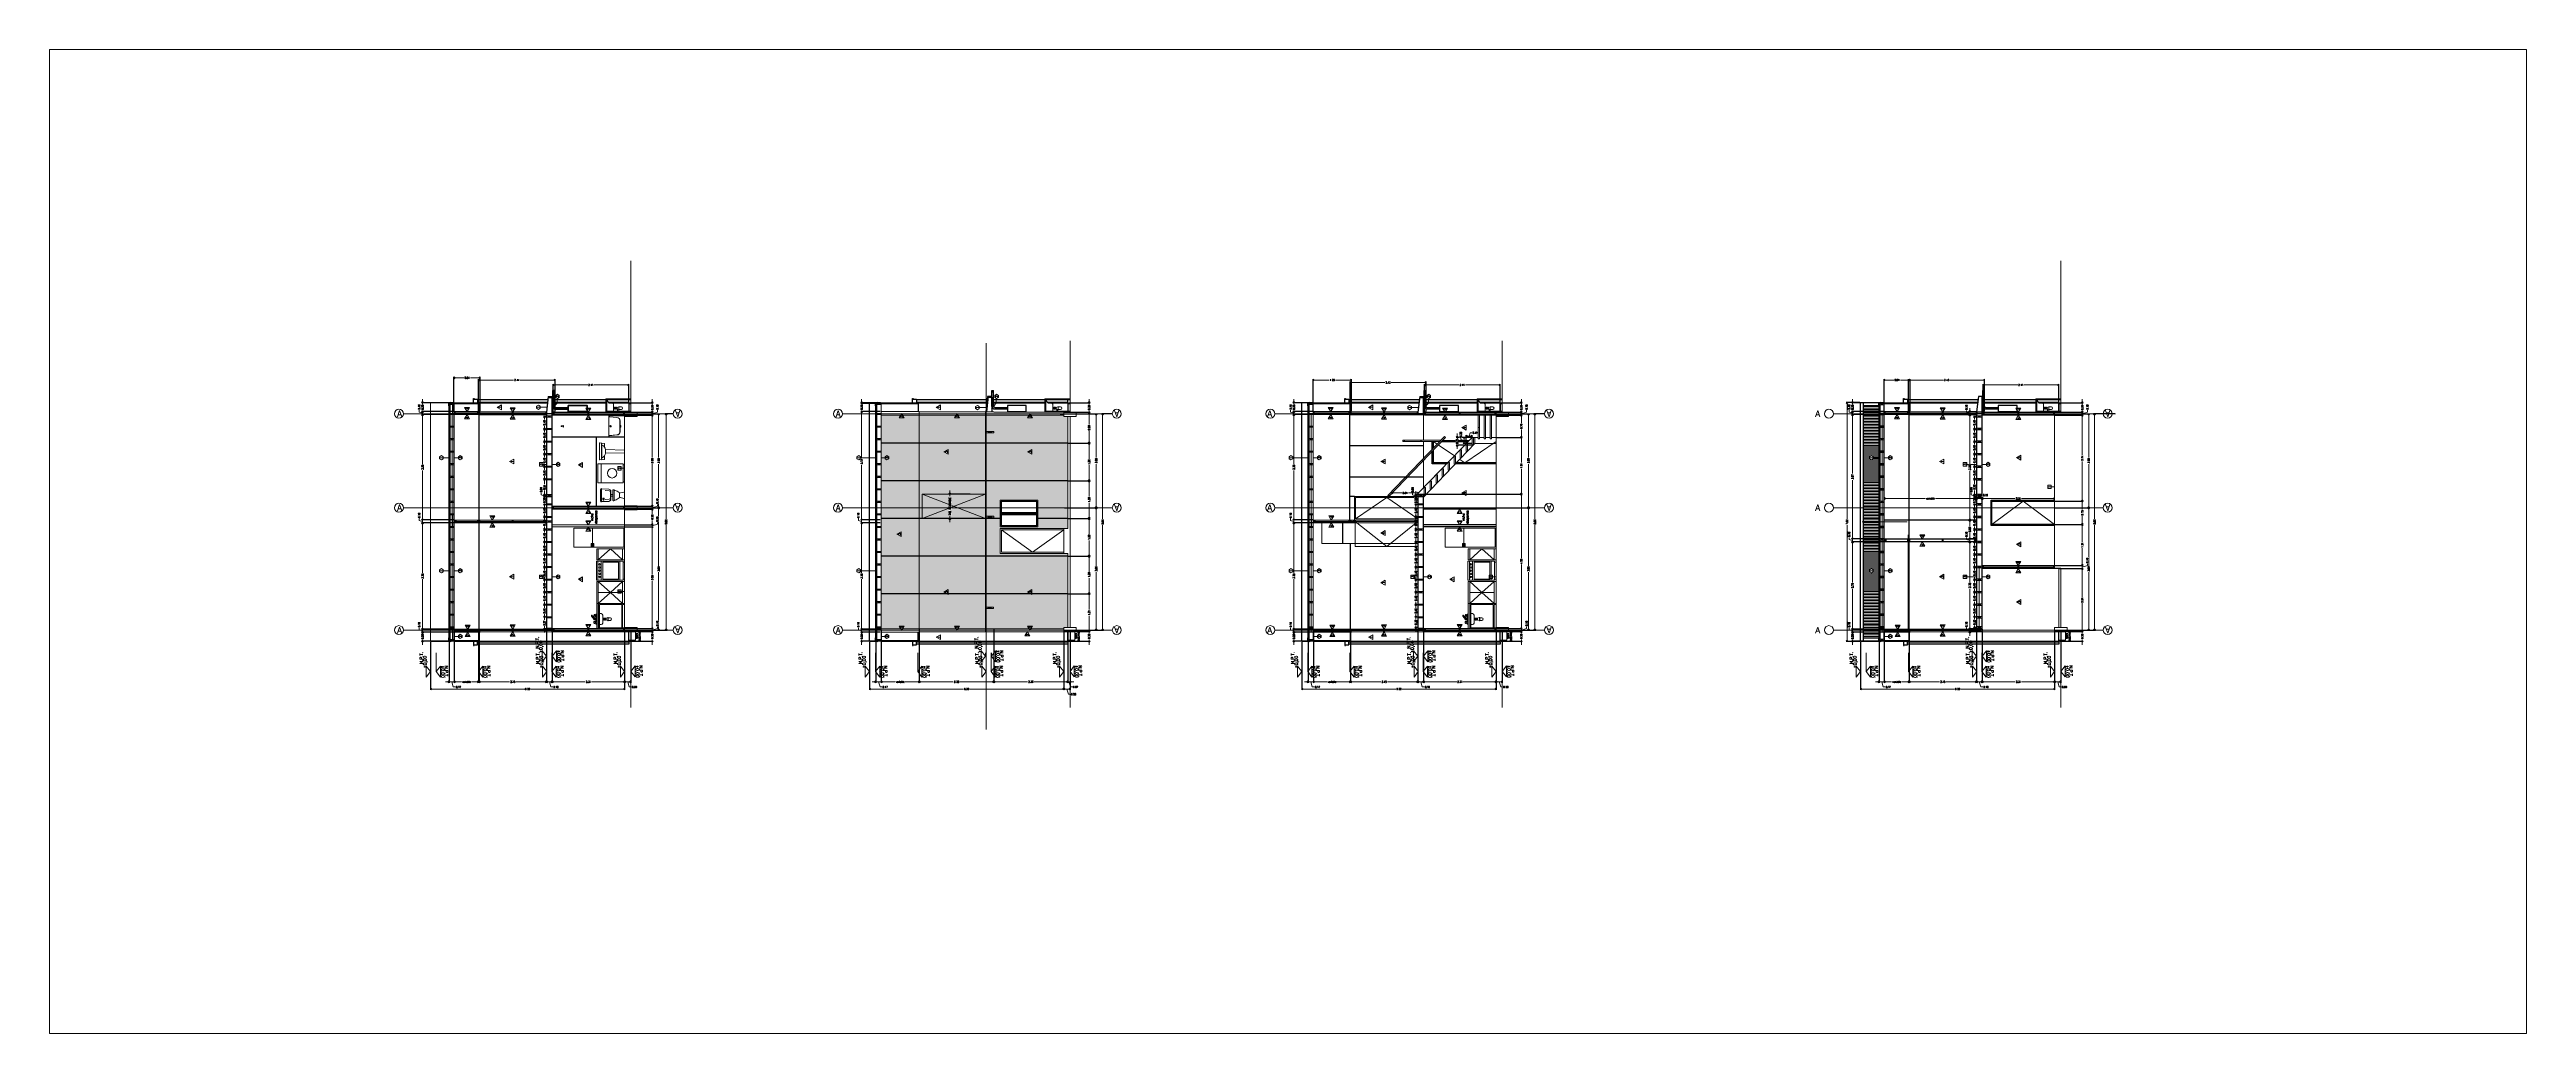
# Model space of a CAD drawing. Header units: metres. Extents: x -2 to 612, y -64 to 156.
# Drawn here: x 533 to 612, y 10.4 to 41.8 of the extents above; entities that cross this region are included whole.
import ezdxf
from ezdxf.enums import TextEntityAlignment as Align

# ---------------------------------------------------------------- set-up
doc = ezdxf.new("R2010")
doc.units = ezdxf.units.M
doc.header["$LTSCALE"] = 5
doc.header["$MEASUREMENT"] = 0
doc.linetypes.add('HIDDEN', pattern=[0.375, 0.25, -0.125])
doc.layers.get('0').update_dxf_attribs({"color": 30})
doc.layers.get('DEFPOINTS').update_dxf_attribs({"color": 210})
doc.layers.add('_AUX', color=210, linetype='Continuous', lineweight=18, plot=False)
for name, color, linetype, lineweight in [('A-ANNO-DIMS', 3, 'Continuous', 18), ('A-ANNO-SYMB', 3, 'Continuous', 18), ('A-ANNO-TEXT', 3, 'Continuous', 18), ('A-DETL-MBND', 3, 'Continuous', 18), ('A-ELEV-IDEN', 3, 'Continuous', 18), ('A-ELEV-MBE1', 7, 'Continuous', 35), ('A-ELEV-MBE2', 4, 'Continuous', 25), ('A-ELEV-OVHD', 3, 'HIDDEN', 18), ('A-ELEV-PATT', 8, 'Continuous', 18), ('A-FURN', 8, 'Continuous', 18), ('A-WALL-PATT', 8, 'Continuous', 18), ('A-WALL-STUD', 3, 'Continuous', 18)]:
    doc.layers.add(name, color=color, linetype=linetype, lineweight=lineweight)
doc.styles.add('E-ROMANS', font='romans.shx', dxfattribs={"width": 0.8})
doc.dimstyles.new('E-0050_ARW_12', dxfattribs={"dimscale": 0.001, "dimtxt": 60, "dimasz": 60, "dimexe": 30, "dimexo": 20, "dimgap": 30, "dimtad": 0, "dimzin": 0, "dimdsep": 46, "dimtxsty": 'E-ROMANS', "dimblk": 'OPEN90', "dimcen": 30, "dimclrd": 256, "dimclre": 256, "dimclrt": 256, "dimadec": 0, "dimazin": 0, "dimtfac": 1, "dimtmove": 1, "dimatfit": 3, "dimldrblk": 'OPEN90', "dimfxl": 1, "dimtfill": 1, "dimtolj": 1, "dimtzin": 0, "dimlwd": -1, "dimarcsym": 0})

# ---------------------------------------------------------------- blocks, each defined once
blk = doc.blocks.new('_Open90')
at = {"color": 0, "linetype": 'ByBlock', "lineweight": -2}
for p, q in [((0, 0), (-1, 0)), ((-0.5, 0.5), (0, 0)), ((0, 0), (-0.5, -0.5))]:
    blk.add_line(p, q, dxfattribs=at)
blk = doc.blocks.new('*D1398')
at = {"layer": 'A-ANNO-DIMS', "lineweight": -2, "transparency": 16777216}
for p, q in [((576.862, 30.27), (576.862, 31.149)), ((579.276, 30.27), (579.276, 31.149))]:
    blk.add_line(p, q, dxfattribs=at)
at = {"layer": 'A-ANNO-DIMS', "transparency": 16777216}
for p, q in [((576.922, 31.119), (577.972, 31.119)), ((579.216, 31.119), (578.165, 31.119))]:
    blk.add_line(p, q, dxfattribs=at)
at = {"layer": 'DEFPOINTS', "color": 0, "transparency": 16777216}
for p in [(576.862, 31.119), (576.862, 30.25), (579.276, 30.25)]:
    blk.add_point(p, dxfattribs=at)
at = {"layer": 'A-ANNO-DIMS', "transparency": 16777216, "xscale": 0.06, "yscale": 0.06, "zscale": 0.06, "rotation": 180}
blk.add_blockref('_Open90', (576.862, 31.119), dxfattribs=at)
at = {"layer": 'A-ANNO-DIMS', "transparency": 16777216, "xscale": 0.06, "yscale": 0.06, "zscale": 0.06}
blk.add_blockref('_Open90', (579.276, 31.119), dxfattribs=at)
at = {"layer": 'A-ANNO-DIMS', "transparency": 16777216, "insert": (578.069, 31.119), "char_height": 0.06, "attachment_point": 5, "style": 'E-ROMANS', "bg_fill": 3, "box_fill_scale": 1.25, "bg_fill_color": 256, "bg_fill_true_color": 13158600, "bg_fill_transparency": 0}
blk.add_mtext('\\A1;2.41', dxfattribs=at)
blk = doc.blocks.new('*D806')
at = {"layer": 'A-ANNO-DIMS', "lineweight": -2, "transparency": 16777216}
for p, q in [((574.486, 30.28), (574.486, 31.229)), ((576.912, 30.28), (576.912, 31.229))]:
    blk.add_line(p, q, dxfattribs=at)
at = {"layer": 'A-ANNO-DIMS', "transparency": 16777216}
for p, q in [((574.546, 31.199), (575.596, 31.199)), ((576.852, 31.199), (575.802, 31.199))]:
    blk.add_line(p, q, dxfattribs=at)
at = {"layer": 'DEFPOINTS', "color": 0, "transparency": 16777216}
for p in [(574.486, 31.199), (574.486, 30.26), (576.912, 30.26)]:
    blk.add_point(p, dxfattribs=at)
at = {"layer": 'A-ANNO-DIMS', "transparency": 16777216, "xscale": 0.06, "yscale": 0.06, "zscale": 0.06, "rotation": 180}
blk.add_blockref('_Open90', (574.486, 31.199), dxfattribs=at)
at = {"layer": 'A-ANNO-DIMS', "transparency": 16777216, "xscale": 0.06, "yscale": 0.06, "zscale": 0.06}
blk.add_blockref('_Open90', (576.912, 31.199), dxfattribs=at)
at = {"layer": 'A-ANNO-DIMS', "transparency": 16777216, "insert": (575.699, 31.199), "char_height": 0.06, "attachment_point": 5, "style": 'E-ROMANS', "bg_fill": 3, "box_fill_scale": 1.25, "bg_fill_color": 256, "bg_fill_true_color": 13158600, "bg_fill_transparency": 0}
blk.add_mtext('\\A1;2.43', dxfattribs=at)
blk = doc.blocks.new('*D807')
at = {"layer": 'A-ANNO-DIMS', "transparency": 16777216}
for p, q in [((576.587, 23.771), (576.587, 23.831)), ((576.587, 23.711), (576.587, 23.652)), ((576.587, 23.388), (576.587, 23.446)), ((576.587, 23.328), (576.587, 23.268))]:
    blk.add_line(p, q, dxfattribs=at)
at = {"layer": 'A-ANNO-DIMS', "lineweight": -2, "transparency": 16777216}
for p, q in [((576.646, 23.711), (576.557, 23.711)), ((576.646, 23.388), (576.557, 23.388))]:
    blk.add_line(p, q, dxfattribs=at)
at = {"layer": 'A-ANNO-DIMS', "transparency": 16777216, "xscale": 0.06, "yscale": 0.06, "zscale": 0.06}
for p, rotation in [((576.587, 23.711), 270), ((576.587, 23.388), 90)]:
    blk.add_blockref('_Open90', p, dxfattribs=dict(at, rotation=rotation))
at = {"layer": 'A-ANNO-DIMS', "transparency": 16777216, "insert": (576.587, 23.549), "char_height": 0.06, "attachment_point": 5, "rotation": 90, "style": 'E-ROMANS', "bg_fill": 3, "box_fill_scale": 1.25, "bg_fill_color": 256, "bg_fill_true_color": 13158600, "bg_fill_transparency": 0}
blk.add_mtext('\\A1;0.32', dxfattribs=at)
at = {"layer": 'DEFPOINTS', "color": 0, "transparency": 16777216}
for p in [(576.587, 23.711), (576.666, 23.711), (576.666, 23.388)]:
    blk.add_point(p, dxfattribs=at)
blk = doc.blocks.new('*D808')
at = {"layer": 'A-ANNO-DIMS', "lineweight": -2, "transparency": 16777216}
for p, q in [((576.646, 24.111), (576.557, 24.111)), ((576.646, 23.711), (576.557, 23.711))]:
    blk.add_line(p, q, dxfattribs=at)
at = {"layer": 'A-ANNO-DIMS', "transparency": 16777216}
for p, q in [((576.587, 24.051), (576.587, 24.014)), ((576.587, 23.771), (576.587, 23.807))]:
    blk.add_line(p, q, dxfattribs=at)
at = {"layer": 'A-ANNO-DIMS', "transparency": 16777216, "xscale": 0.06, "yscale": 0.06, "zscale": 0.06}
for p, rotation in [((576.587, 24.111), 90), ((576.587, 23.711), 270)]:
    blk.add_blockref('_Open90', p, dxfattribs=dict(at, rotation=rotation))
at = {"layer": 'A-ANNO-DIMS', "transparency": 16777216, "insert": (576.587, 23.911), "char_height": 0.06, "attachment_point": 5, "rotation": 90, "style": 'E-ROMANS', "bg_fill": 3, "box_fill_scale": 1.25, "bg_fill_color": 256, "bg_fill_true_color": 13158600, "bg_fill_transparency": 0}
blk.add_mtext('\\A1;0.40', dxfattribs=at)
at = {"layer": 'DEFPOINTS', "color": 0, "transparency": 16777216}
for p in [(576.587, 24.111), (576.666, 24.111), (576.666, 23.711)]:
    blk.add_point(p, dxfattribs=at)
blk = doc.blocks.new('*D809')
at = {"layer": 'A-ANNO-DIMS', "lineweight": -2, "transparency": 16777216}
for p, q in [((576.646, 24.511), (576.557, 24.511)), ((576.646, 24.111), (576.557, 24.111))]:
    blk.add_line(p, q, dxfattribs=at)
at = {"layer": 'A-ANNO-DIMS', "transparency": 16777216}
for p, q in [((576.587, 24.451), (576.587, 24.414)), ((576.587, 24.171), (576.587, 24.207))]:
    blk.add_line(p, q, dxfattribs=at)
at = {"layer": 'A-ANNO-DIMS', "transparency": 16777216, "xscale": 0.06, "yscale": 0.06, "zscale": 0.06}
for p, rotation in [((576.587, 24.511), 90), ((576.587, 24.111), 270)]:
    blk.add_blockref('_Open90', p, dxfattribs=dict(at, rotation=rotation))
at = {"layer": 'A-ANNO-DIMS', "transparency": 16777216, "insert": (576.587, 24.311), "char_height": 0.06, "attachment_point": 5, "rotation": 90, "style": 'E-ROMANS', "bg_fill": 3, "box_fill_scale": 1.25, "bg_fill_color": 256, "bg_fill_true_color": 13158600, "bg_fill_transparency": 0}
blk.add_mtext('\\A1;0.40', dxfattribs=at)
at = {"layer": 'DEFPOINTS', "color": 0, "transparency": 16777216}
for p in [(576.587, 24.511), (576.666, 24.511), (576.666, 24.111)]:
    blk.add_point(p, dxfattribs=at)
blk = doc.blocks.new('*D810')
at = {"layer": 'A-ANNO-DIMS', "lineweight": -2, "transparency": 16777216}
for p, q in [((576.646, 24.911), (576.557, 24.911)), ((576.646, 24.511), (576.557, 24.511))]:
    blk.add_line(p, q, dxfattribs=at)
at = {"layer": 'A-ANNO-DIMS', "transparency": 16777216}
for p, q in [((576.587, 24.851), (576.587, 24.814)), ((576.587, 24.571), (576.587, 24.607))]:
    blk.add_line(p, q, dxfattribs=at)
at = {"layer": 'A-ANNO-DIMS', "transparency": 16777216, "xscale": 0.06, "yscale": 0.06, "zscale": 0.06}
for p, rotation in [((576.587, 24.911), 90), ((576.587, 24.511), 270)]:
    blk.add_blockref('_Open90', p, dxfattribs=dict(at, rotation=rotation))
at = {"layer": 'A-ANNO-DIMS', "transparency": 16777216, "insert": (576.587, 24.711), "char_height": 0.06, "attachment_point": 5, "rotation": 90, "style": 'E-ROMANS', "bg_fill": 3, "box_fill_scale": 1.25, "bg_fill_color": 256, "bg_fill_true_color": 13158600, "bg_fill_transparency": 0}
blk.add_mtext('\\A1;0.40', dxfattribs=at)
at = {"layer": 'DEFPOINTS', "color": 0, "transparency": 16777216}
for p in [(576.587, 24.911), (576.666, 24.911), (576.666, 24.511)]:
    blk.add_point(p, dxfattribs=at)
blk = doc.blocks.new('*D811')
at = {"layer": 'A-ANNO-DIMS', "lineweight": -2, "transparency": 16777216}
for p, q in [((576.646, 25.311), (576.557, 25.311)), ((576.646, 24.911), (576.557, 24.911))]:
    blk.add_line(p, q, dxfattribs=at)
at = {"layer": 'A-ANNO-DIMS', "transparency": 16777216}
for p, q in [((576.587, 25.251), (576.587, 25.214)), ((576.587, 24.971), (576.587, 25.007))]:
    blk.add_line(p, q, dxfattribs=at)
at = {"layer": 'A-ANNO-DIMS', "transparency": 16777216, "xscale": 0.06, "yscale": 0.06, "zscale": 0.06}
for p, rotation in [((576.587, 25.311), 90), ((576.587, 24.911), 270)]:
    blk.add_blockref('_Open90', p, dxfattribs=dict(at, rotation=rotation))
at = {"layer": 'A-ANNO-DIMS', "transparency": 16777216, "insert": (576.587, 25.111), "char_height": 0.06, "attachment_point": 5, "rotation": 90, "style": 'E-ROMANS', "bg_fill": 3, "box_fill_scale": 1.25, "bg_fill_color": 256, "bg_fill_true_color": 13158600, "bg_fill_transparency": 0}
blk.add_mtext('\\A1;0.40', dxfattribs=at)
at = {"layer": 'DEFPOINTS', "color": 0, "transparency": 16777216}
for p in [(576.587, 25.311), (576.666, 25.311), (576.666, 24.911)]:
    blk.add_point(p, dxfattribs=at)
blk = doc.blocks.new('*D812')
at = {"layer": 'A-ANNO-DIMS', "lineweight": -2, "transparency": 16777216}
for p, q in [((576.646, 25.711), (576.557, 25.711)), ((576.646, 25.311), (576.557, 25.311))]:
    blk.add_line(p, q, dxfattribs=at)
at = {"layer": 'A-ANNO-DIMS', "transparency": 16777216}
for p, q in [((576.587, 25.651), (576.587, 25.614)), ((576.587, 25.371), (576.587, 25.407))]:
    blk.add_line(p, q, dxfattribs=at)
at = {"layer": 'A-ANNO-DIMS', "transparency": 16777216, "xscale": 0.06, "yscale": 0.06, "zscale": 0.06}
for p, rotation in [((576.587, 25.711), 90), ((576.587, 25.311), 270)]:
    blk.add_blockref('_Open90', p, dxfattribs=dict(at, rotation=rotation))
at = {"layer": 'A-ANNO-DIMS', "transparency": 16777216, "insert": (576.587, 25.511), "char_height": 0.06, "attachment_point": 5, "rotation": 90, "style": 'E-ROMANS', "bg_fill": 3, "box_fill_scale": 1.25, "bg_fill_color": 256, "bg_fill_true_color": 13158600, "bg_fill_transparency": 0}
blk.add_mtext('\\A1;0.40', dxfattribs=at)
at = {"layer": 'DEFPOINTS', "color": 0, "transparency": 16777216}
for p in [(576.587, 25.711), (576.666, 25.711), (576.666, 25.311)]:
    blk.add_point(p, dxfattribs=at)
blk = doc.blocks.new('*D813')
at = {"layer": 'A-ANNO-DIMS', "lineweight": -2, "transparency": 16777216}
for p, q in [((576.646, 26.111), (576.557, 26.111)), ((576.646, 25.711), (576.557, 25.711))]:
    blk.add_line(p, q, dxfattribs=at)
at = {"layer": 'A-ANNO-DIMS', "transparency": 16777216}
for p, q in [((576.587, 26.051), (576.587, 26.014)), ((576.587, 25.771), (576.587, 25.807))]:
    blk.add_line(p, q, dxfattribs=at)
at = {"layer": 'A-ANNO-DIMS', "transparency": 16777216, "xscale": 0.06, "yscale": 0.06, "zscale": 0.06}
for p, rotation in [((576.587, 26.111), 90), ((576.587, 25.711), 270)]:
    blk.add_blockref('_Open90', p, dxfattribs=dict(at, rotation=rotation))
at = {"layer": 'A-ANNO-DIMS', "transparency": 16777216, "insert": (576.587, 25.911), "char_height": 0.06, "attachment_point": 5, "rotation": 90, "style": 'E-ROMANS', "bg_fill": 3, "box_fill_scale": 1.25, "bg_fill_color": 256, "bg_fill_true_color": 13158600, "bg_fill_transparency": 0}
blk.add_mtext('\\A1;0.40', dxfattribs=at)
at = {"layer": 'DEFPOINTS', "color": 0, "transparency": 16777216}
for p in [(576.587, 26.111), (576.666, 26.111), (576.666, 25.711)]:
    blk.add_point(p, dxfattribs=at)
blk = doc.blocks.new('*D814')
at = {"layer": 'A-ANNO-DIMS', "lineweight": -2, "transparency": 16777216}
for p, q in [((576.646, 26.511), (576.557, 26.511)), ((576.646, 26.111), (576.557, 26.111))]:
    blk.add_line(p, q, dxfattribs=at)
at = {"layer": 'A-ANNO-DIMS', "transparency": 16777216}
for p, q in [((576.587, 26.451), (576.587, 26.414)), ((576.587, 26.171), (576.587, 26.207))]:
    blk.add_line(p, q, dxfattribs=at)
at = {"layer": 'A-ANNO-DIMS', "transparency": 16777216, "xscale": 0.06, "yscale": 0.06, "zscale": 0.06}
for p, rotation in [((576.587, 26.511), 90), ((576.587, 26.111), 270)]:
    blk.add_blockref('_Open90', p, dxfattribs=dict(at, rotation=rotation))
at = {"layer": 'A-ANNO-DIMS', "transparency": 16777216, "insert": (576.587, 26.311), "char_height": 0.06, "attachment_point": 5, "rotation": 90, "style": 'E-ROMANS', "bg_fill": 3, "box_fill_scale": 1.25, "bg_fill_color": 256, "bg_fill_true_color": 13158600, "bg_fill_transparency": 0}
blk.add_mtext('\\A1;0.40', dxfattribs=at)
at = {"layer": 'DEFPOINTS', "color": 0, "transparency": 16777216}
for p in [(576.587, 26.511), (576.666, 26.511), (576.666, 26.111)]:
    blk.add_point(p, dxfattribs=at)
blk = doc.blocks.new('*D815')
at = {"layer": 'A-ANNO-DIMS', "lineweight": -2, "transparency": 16777216}
for p, q in [((576.646, 26.911), (576.557, 26.911)), ((576.646, 26.511), (576.557, 26.511))]:
    blk.add_line(p, q, dxfattribs=at)
at = {"layer": 'A-ANNO-DIMS', "transparency": 16777216}
for p, q in [((576.587, 26.851), (576.587, 26.814)), ((576.587, 26.571), (576.587, 26.607))]:
    blk.add_line(p, q, dxfattribs=at)
at = {"layer": 'A-ANNO-DIMS', "transparency": 16777216, "xscale": 0.06, "yscale": 0.06, "zscale": 0.06}
for p, rotation in [((576.587, 26.911), 90), ((576.587, 26.511), 270)]:
    blk.add_blockref('_Open90', p, dxfattribs=dict(at, rotation=rotation))
at = {"layer": 'A-ANNO-DIMS', "transparency": 16777216, "insert": (576.587, 26.711), "char_height": 0.06, "attachment_point": 5, "rotation": 90, "style": 'E-ROMANS', "bg_fill": 3, "box_fill_scale": 1.25, "bg_fill_color": 256, "bg_fill_true_color": 13158600, "bg_fill_transparency": 0}
blk.add_mtext('\\A1;0.40', dxfattribs=at)
at = {"layer": 'DEFPOINTS', "color": 0, "transparency": 16777216}
for p in [(576.587, 26.911), (576.666, 26.911), (576.666, 26.511)]:
    blk.add_point(p, dxfattribs=at)
blk = doc.blocks.new('*D816')
at = {"layer": 'A-ANNO-DIMS', "lineweight": -2, "transparency": 16777216}
for p, q in [((576.646, 27.311), (576.557, 27.311)), ((576.646, 26.911), (576.557, 26.911))]:
    blk.add_line(p, q, dxfattribs=at)
at = {"layer": 'A-ANNO-DIMS', "transparency": 16777216}
for p, q in [((576.587, 27.251), (576.587, 27.214)), ((576.587, 26.971), (576.587, 27.007))]:
    blk.add_line(p, q, dxfattribs=at)
at = {"layer": 'A-ANNO-DIMS', "transparency": 16777216, "xscale": 0.06, "yscale": 0.06, "zscale": 0.06}
for p, rotation in [((576.587, 27.311), 90), ((576.587, 26.911), 270)]:
    blk.add_blockref('_Open90', p, dxfattribs=dict(at, rotation=rotation))
at = {"layer": 'A-ANNO-DIMS', "transparency": 16777216, "insert": (576.587, 27.111), "char_height": 0.06, "attachment_point": 5, "rotation": 90, "style": 'E-ROMANS', "bg_fill": 3, "box_fill_scale": 1.25, "bg_fill_color": 256, "bg_fill_true_color": 13158600, "bg_fill_transparency": 0}
blk.add_mtext('\\A1;0.40', dxfattribs=at)
at = {"layer": 'DEFPOINTS', "color": 0, "transparency": 16777216}
for p in [(576.587, 27.311), (576.666, 27.311), (576.666, 26.911)]:
    blk.add_point(p, dxfattribs=at)
blk = doc.blocks.new('*D1355')
at = {"layer": 'A-ANNO-DIMS', "lineweight": -2, "transparency": 16777216}
for p, q in [((580.675, 30.201), (580.356, 30.201)), ((579.175, 23.299), (580.416, 23.299))]:
    blk.add_line(p, q, dxfattribs=at)
at = {"layer": 'A-ANNO-DIMS', "transparency": 16777216}
for p, q in [((580.386, 30.141), (580.386, 26.852)), ((580.386, 23.359), (580.386, 26.648))]:
    blk.add_line(p, q, dxfattribs=at)
at = {"layer": 'DEFPOINTS', "color": 0, "transparency": 16777216}
for p in [(580.386, 30.201), (580.695, 30.201), (579.155, 23.299)]:
    blk.add_point(p, dxfattribs=at)
at = {"layer": 'A-ANNO-DIMS', "transparency": 16777216, "xscale": 0.06, "yscale": 0.06, "zscale": 0.06}
for p, rotation in [((580.386, 30.201), 90), ((580.386, 23.299), 270)]:
    blk.add_blockref('_Open90', p, dxfattribs=dict(at, rotation=rotation))
at = {"layer": 'A-ANNO-DIMS', "transparency": 16777216, "insert": (580.386, 26.75), "char_height": 0.06, "attachment_point": 5, "rotation": 90, "style": 'E-ROMANS', "bg_fill": 3, "box_fill_scale": 1.25, "bg_fill_color": 256, "bg_fill_true_color": 13158600, "bg_fill_transparency": 0}
blk.add_mtext('\\A1;6.90', dxfattribs=at)
blk = doc.blocks.new('*D791')
at = {"layer": 'A-ANNO-DIMS', "lineweight": -2, "transparency": 16777216}
for p, q in [((579.036, 30.201), (580.211, 30.201)), ((579.166, 27.202), (580.211, 27.202))]:
    blk.add_line(p, q, dxfattribs=at)
at = {"layer": 'A-ANNO-DIMS', "transparency": 16777216}
for p, q in [((580.181, 30.141), (580.181, 28.805)), ((580.181, 27.262), (580.181, 28.598))]:
    blk.add_line(p, q, dxfattribs=at)
at = {"layer": 'DEFPOINTS', "color": 0, "transparency": 16777216}
for p in [(579.016, 30.201), (580.181, 30.201), (579.146, 27.202)]:
    blk.add_point(p, dxfattribs=at)
at = {"layer": 'A-ANNO-DIMS', "transparency": 16777216, "xscale": 0.06, "yscale": 0.06, "zscale": 0.06}
for p, rotation in [((580.181, 30.201), 90), ((580.181, 27.202), 270)]:
    blk.add_blockref('_Open90', p, dxfattribs=dict(at, rotation=rotation))
at = {"layer": 'A-ANNO-DIMS', "transparency": 16777216, "insert": (580.181, 28.702), "char_height": 0.06, "attachment_point": 5, "rotation": 90, "style": 'E-ROMANS', "bg_fill": 3, "box_fill_scale": 1.25, "bg_fill_color": 256, "bg_fill_true_color": 13158600, "bg_fill_transparency": 0}
blk.add_mtext('\\A1;3.00', dxfattribs=at)
blk = doc.blocks.new('*D705')
at = {"layer": 'A-ANNO-DIMS', "lineweight": -2, "transparency": 16777216}
for p, q in [((549.055, 30.27), (549.055, 31.149)), ((551.469, 30.569), (551.469, 31.149))]:
    blk.add_line(p, q, dxfattribs=at)
at = {"layer": 'A-ANNO-DIMS', "transparency": 16777216}
for p, q in [((549.115, 31.119), (550.166, 31.119)), ((551.409, 31.119), (550.359, 31.119))]:
    blk.add_line(p, q, dxfattribs=at)
at = {"layer": 'DEFPOINTS', "color": 0, "transparency": 16777216}
for p in [(549.055, 31.119), (549.055, 30.25), (551.469, 30.549)]:
    blk.add_point(p, dxfattribs=at)
at = {"layer": 'A-ANNO-DIMS', "transparency": 16777216, "xscale": 0.06, "yscale": 0.06, "zscale": 0.06, "rotation": 180}
blk.add_blockref('_Open90', (549.055, 31.119), dxfattribs=at)
at = {"layer": 'A-ANNO-DIMS', "transparency": 16777216, "xscale": 0.06, "yscale": 0.06, "zscale": 0.06}
blk.add_blockref('_Open90', (551.469, 31.119), dxfattribs=at)
at = {"layer": 'A-ANNO-DIMS', "transparency": 16777216, "insert": (550.262, 31.119), "char_height": 0.06, "attachment_point": 5, "style": 'E-ROMANS', "bg_fill": 3, "box_fill_scale": 1.25, "bg_fill_color": 256, "bg_fill_true_color": 13158600, "bg_fill_transparency": 0}
blk.add_mtext('\\A1;2.41', dxfattribs=at)
blk = doc.blocks.new('*D706')
at = {"layer": 'A-ANNO-DIMS', "lineweight": -2, "transparency": 16777216}
for p, q in [((546.679, 30.28), (546.679, 31.307)), ((549.119, 30.28), (549.119, 31.307))]:
    blk.add_line(p, q, dxfattribs=at)
at = {"layer": 'A-ANNO-DIMS', "transparency": 16777216}
for p, q in [((546.739, 31.277), (547.795, 31.277)), ((549.059, 31.277), (548.004, 31.277))]:
    blk.add_line(p, q, dxfattribs=at)
at = {"layer": 'DEFPOINTS', "color": 0, "transparency": 16777216}
for p in [(546.679, 31.277), (546.679, 30.26), (549.119, 30.26)]:
    blk.add_point(p, dxfattribs=at)
at = {"layer": 'A-ANNO-DIMS', "transparency": 16777216, "xscale": 0.06, "yscale": 0.06, "zscale": 0.06, "rotation": 180}
blk.add_blockref('_Open90', (546.679, 31.277), dxfattribs=at)
at = {"layer": 'A-ANNO-DIMS', "transparency": 16777216, "xscale": 0.06, "yscale": 0.06, "zscale": 0.06}
blk.add_blockref('_Open90', (549.119, 31.277), dxfattribs=at)
at = {"layer": 'A-ANNO-DIMS', "transparency": 16777216, "insert": (547.899, 31.277), "char_height": 0.06, "attachment_point": 5, "style": 'E-ROMANS', "bg_fill": 3, "box_fill_scale": 1.25, "bg_fill_color": 256, "bg_fill_true_color": 13158600, "bg_fill_transparency": 0}
blk.add_mtext('\\A1;2.44', dxfattribs=at)
blk = doc.blocks.new('*D707')
at = {"layer": 'A-ANNO-DIMS', "transparency": 16777216}
for p, q in [((548.781, 23.771), (548.781, 23.831)), ((548.781, 23.711), (548.781, 23.63)), ((548.781, 23.344), (548.781, 23.424)), ((548.781, 23.284), (548.781, 23.224))]:
    blk.add_line(p, q, dxfattribs=at)
at = {"layer": 'A-ANNO-DIMS', "lineweight": -2, "transparency": 16777216}
for p, q in [((548.839, 23.711), (548.751, 23.711)), ((548.839, 23.344), (548.751, 23.344))]:
    blk.add_line(p, q, dxfattribs=at)
at = {"layer": 'A-ANNO-DIMS', "transparency": 16777216, "xscale": 0.06, "yscale": 0.06, "zscale": 0.06}
for p, rotation in [((548.781, 23.711), 270), ((548.781, 23.344), 90)]:
    blk.add_blockref('_Open90', p, dxfattribs=dict(at, rotation=rotation))
at = {"layer": 'A-ANNO-DIMS', "transparency": 16777216, "insert": (548.781, 23.527), "char_height": 0.06, "attachment_point": 5, "rotation": 90, "style": 'E-ROMANS', "bg_fill": 3, "box_fill_scale": 1.25, "bg_fill_color": 256, "bg_fill_true_color": 13158600, "bg_fill_transparency": 0}
blk.add_mtext('\\A1;0.37', dxfattribs=at)
at = {"layer": 'DEFPOINTS', "color": 0, "transparency": 16777216}
for p in [(548.781, 23.711), (548.859, 23.711), (548.859, 23.344)]:
    blk.add_point(p, dxfattribs=at)
blk = doc.blocks.new('*D708')
at = {"layer": 'A-ANNO-DIMS', "lineweight": -2, "transparency": 16777216}
for p, q in [((548.839, 24.111), (548.751, 24.111)), ((548.839, 23.711), (548.751, 23.711))]:
    blk.add_line(p, q, dxfattribs=at)
at = {"layer": 'A-ANNO-DIMS', "transparency": 16777216}
for p, q in [((548.781, 24.051), (548.781, 24.014)), ((548.781, 23.771), (548.781, 23.807))]:
    blk.add_line(p, q, dxfattribs=at)
at = {"layer": 'A-ANNO-DIMS', "transparency": 16777216, "xscale": 0.06, "yscale": 0.06, "zscale": 0.06}
for p, rotation in [((548.781, 24.111), 90), ((548.781, 23.711), 270)]:
    blk.add_blockref('_Open90', p, dxfattribs=dict(at, rotation=rotation))
at = {"layer": 'A-ANNO-DIMS', "transparency": 16777216, "insert": (548.781, 23.911), "char_height": 0.06, "attachment_point": 5, "rotation": 90, "style": 'E-ROMANS', "bg_fill": 3, "box_fill_scale": 1.25, "bg_fill_color": 256, "bg_fill_true_color": 13158600, "bg_fill_transparency": 0}
blk.add_mtext('\\A1;0.40', dxfattribs=at)
at = {"layer": 'DEFPOINTS', "color": 0, "transparency": 16777216}
for p in [(548.781, 24.111), (548.859, 24.111), (548.859, 23.711)]:
    blk.add_point(p, dxfattribs=at)
blk = doc.blocks.new('*D709')
at = {"layer": 'A-ANNO-DIMS', "lineweight": -2, "transparency": 16777216}
for p, q in [((548.839, 24.511), (548.751, 24.511)), ((548.839, 24.111), (548.751, 24.111))]:
    blk.add_line(p, q, dxfattribs=at)
at = {"layer": 'A-ANNO-DIMS', "transparency": 16777216}
for p, q in [((548.781, 24.451), (548.781, 24.414)), ((548.781, 24.171), (548.781, 24.207))]:
    blk.add_line(p, q, dxfattribs=at)
at = {"layer": 'A-ANNO-DIMS', "transparency": 16777216, "xscale": 0.06, "yscale": 0.06, "zscale": 0.06}
for p, rotation in [((548.781, 24.511), 90), ((548.781, 24.111), 270)]:
    blk.add_blockref('_Open90', p, dxfattribs=dict(at, rotation=rotation))
at = {"layer": 'A-ANNO-DIMS', "transparency": 16777216, "insert": (548.781, 24.311), "char_height": 0.06, "attachment_point": 5, "rotation": 90, "style": 'E-ROMANS', "bg_fill": 3, "box_fill_scale": 1.25, "bg_fill_color": 256, "bg_fill_true_color": 13158600, "bg_fill_transparency": 0}
blk.add_mtext('\\A1;0.40', dxfattribs=at)
at = {"layer": 'DEFPOINTS', "color": 0, "transparency": 16777216}
for p in [(548.781, 24.511), (548.859, 24.511), (548.859, 24.111)]:
    blk.add_point(p, dxfattribs=at)
blk = doc.blocks.new('*D710')
at = {"layer": 'A-ANNO-DIMS', "lineweight": -2, "transparency": 16777216}
for p, q in [((548.839, 24.911), (548.751, 24.911)), ((548.839, 24.511), (548.751, 24.511))]:
    blk.add_line(p, q, dxfattribs=at)
at = {"layer": 'A-ANNO-DIMS', "transparency": 16777216}
for p, q in [((548.781, 24.851), (548.781, 24.814)), ((548.781, 24.571), (548.781, 24.607))]:
    blk.add_line(p, q, dxfattribs=at)
at = {"layer": 'A-ANNO-DIMS', "transparency": 16777216, "xscale": 0.06, "yscale": 0.06, "zscale": 0.06}
for p, rotation in [((548.781, 24.911), 90), ((548.781, 24.511), 270)]:
    blk.add_blockref('_Open90', p, dxfattribs=dict(at, rotation=rotation))
at = {"layer": 'A-ANNO-DIMS', "transparency": 16777216, "insert": (548.781, 24.711), "char_height": 0.06, "attachment_point": 5, "rotation": 90, "style": 'E-ROMANS', "bg_fill": 3, "box_fill_scale": 1.25, "bg_fill_color": 256, "bg_fill_true_color": 13158600, "bg_fill_transparency": 0}
blk.add_mtext('\\A1;0.40', dxfattribs=at)
at = {"layer": 'DEFPOINTS', "color": 0, "transparency": 16777216}
for p in [(548.781, 24.911), (548.859, 24.911), (548.859, 24.511)]:
    blk.add_point(p, dxfattribs=at)
blk = doc.blocks.new('*D711')
at = {"layer": 'A-ANNO-DIMS', "lineweight": -2, "transparency": 16777216}
for p, q in [((548.839, 25.311), (548.751, 25.311)), ((548.839, 24.911), (548.751, 24.911))]:
    blk.add_line(p, q, dxfattribs=at)
at = {"layer": 'A-ANNO-DIMS', "transparency": 16777216}
for p, q in [((548.781, 25.251), (548.781, 25.214)), ((548.781, 24.971), (548.781, 25.007))]:
    blk.add_line(p, q, dxfattribs=at)
at = {"layer": 'A-ANNO-DIMS', "transparency": 16777216, "xscale": 0.06, "yscale": 0.06, "zscale": 0.06}
for p, rotation in [((548.781, 25.311), 90), ((548.781, 24.911), 270)]:
    blk.add_blockref('_Open90', p, dxfattribs=dict(at, rotation=rotation))
at = {"layer": 'A-ANNO-DIMS', "transparency": 16777216, "insert": (548.781, 25.111), "char_height": 0.06, "attachment_point": 5, "rotation": 90, "style": 'E-ROMANS', "bg_fill": 3, "box_fill_scale": 1.25, "bg_fill_color": 256, "bg_fill_true_color": 13158600, "bg_fill_transparency": 0}
blk.add_mtext('\\A1;0.40', dxfattribs=at)
at = {"layer": 'DEFPOINTS', "color": 0, "transparency": 16777216}
for p in [(548.781, 25.311), (548.859, 25.311), (548.859, 24.911)]:
    blk.add_point(p, dxfattribs=at)
blk = doc.blocks.new('*D712')
at = {"layer": 'A-ANNO-DIMS', "lineweight": -2, "transparency": 16777216}
for p, q in [((548.839, 25.711), (548.751, 25.711)), ((548.839, 25.311), (548.751, 25.311))]:
    blk.add_line(p, q, dxfattribs=at)
at = {"layer": 'A-ANNO-DIMS', "transparency": 16777216}
for p, q in [((548.781, 25.651), (548.781, 25.614)), ((548.781, 25.371), (548.781, 25.407))]:
    blk.add_line(p, q, dxfattribs=at)
at = {"layer": 'A-ANNO-DIMS', "transparency": 16777216, "xscale": 0.06, "yscale": 0.06, "zscale": 0.06}
for p, rotation in [((548.781, 25.711), 90), ((548.781, 25.311), 270)]:
    blk.add_blockref('_Open90', p, dxfattribs=dict(at, rotation=rotation))
at = {"layer": 'A-ANNO-DIMS', "transparency": 16777216, "insert": (548.781, 25.511), "char_height": 0.06, "attachment_point": 5, "rotation": 90, "style": 'E-ROMANS', "bg_fill": 3, "box_fill_scale": 1.25, "bg_fill_color": 256, "bg_fill_true_color": 13158600, "bg_fill_transparency": 0}
blk.add_mtext('\\A1;0.40', dxfattribs=at)
at = {"layer": 'DEFPOINTS', "color": 0, "transparency": 16777216}
for p in [(548.781, 25.711), (548.859, 25.711), (548.859, 25.311)]:
    blk.add_point(p, dxfattribs=at)
blk = doc.blocks.new('*D713')
at = {"layer": 'A-ANNO-DIMS', "lineweight": -2, "transparency": 16777216}
for p, q in [((548.839, 26.111), (548.751, 26.111)), ((548.839, 25.711), (548.751, 25.711))]:
    blk.add_line(p, q, dxfattribs=at)
at = {"layer": 'A-ANNO-DIMS', "transparency": 16777216}
for p, q in [((548.781, 26.051), (548.781, 26.014)), ((548.781, 25.771), (548.781, 25.807))]:
    blk.add_line(p, q, dxfattribs=at)
at = {"layer": 'A-ANNO-DIMS', "transparency": 16777216, "xscale": 0.06, "yscale": 0.06, "zscale": 0.06}
for p, rotation in [((548.781, 26.111), 90), ((548.781, 25.711), 270)]:
    blk.add_blockref('_Open90', p, dxfattribs=dict(at, rotation=rotation))
at = {"layer": 'A-ANNO-DIMS', "transparency": 16777216, "insert": (548.781, 25.911), "char_height": 0.06, "attachment_point": 5, "rotation": 90, "style": 'E-ROMANS', "bg_fill": 3, "box_fill_scale": 1.25, "bg_fill_color": 256, "bg_fill_true_color": 13158600, "bg_fill_transparency": 0}
blk.add_mtext('\\A1;0.40', dxfattribs=at)
at = {"layer": 'DEFPOINTS', "color": 0, "transparency": 16777216}
for p in [(548.781, 26.111), (548.859, 26.111), (548.859, 25.711)]:
    blk.add_point(p, dxfattribs=at)
blk = doc.blocks.new('*D714')
at = {"layer": 'A-ANNO-DIMS', "lineweight": -2, "transparency": 16777216}
for p, q in [((548.839, 26.511), (548.751, 26.511)), ((548.839, 26.111), (548.751, 26.111))]:
    blk.add_line(p, q, dxfattribs=at)
at = {"layer": 'A-ANNO-DIMS', "transparency": 16777216}
for p, q in [((548.781, 26.451), (548.781, 26.414)), ((548.781, 26.171), (548.781, 26.207))]:
    blk.add_line(p, q, dxfattribs=at)
at = {"layer": 'A-ANNO-DIMS', "transparency": 16777216, "xscale": 0.06, "yscale": 0.06, "zscale": 0.06}
for p, rotation in [((548.781, 26.511), 90), ((548.781, 26.111), 270)]:
    blk.add_blockref('_Open90', p, dxfattribs=dict(at, rotation=rotation))
at = {"layer": 'A-ANNO-DIMS', "transparency": 16777216, "insert": (548.781, 26.311), "char_height": 0.06, "attachment_point": 5, "rotation": 90, "style": 'E-ROMANS', "bg_fill": 3, "box_fill_scale": 1.25, "bg_fill_color": 256, "bg_fill_true_color": 13158600, "bg_fill_transparency": 0}
blk.add_mtext('\\A1;0.40', dxfattribs=at)
at = {"layer": 'DEFPOINTS', "color": 0, "transparency": 16777216}
for p in [(548.781, 26.511), (548.859, 26.511), (548.859, 26.111)]:
    blk.add_point(p, dxfattribs=at)
blk = doc.blocks.new('*D715')
at = {"layer": 'A-ANNO-DIMS', "lineweight": -2, "transparency": 16777216}
for p, q in [((548.839, 26.911), (548.751, 26.911)), ((548.839, 26.511), (548.751, 26.511))]:
    blk.add_line(p, q, dxfattribs=at)
at = {"layer": 'A-ANNO-DIMS', "transparency": 16777216}
for p, q in [((548.781, 26.851), (548.781, 26.814)), ((548.781, 26.571), (548.781, 26.607))]:
    blk.add_line(p, q, dxfattribs=at)
at = {"layer": 'A-ANNO-DIMS', "transparency": 16777216, "xscale": 0.06, "yscale": 0.06, "zscale": 0.06}
for p, rotation in [((548.781, 26.911), 90), ((548.781, 26.511), 270)]:
    blk.add_blockref('_Open90', p, dxfattribs=dict(at, rotation=rotation))
at = {"layer": 'A-ANNO-DIMS', "transparency": 16777216, "insert": (548.781, 26.711), "char_height": 0.06, "attachment_point": 5, "rotation": 90, "style": 'E-ROMANS', "bg_fill": 3, "box_fill_scale": 1.25, "bg_fill_color": 256, "bg_fill_true_color": 13158600, "bg_fill_transparency": 0}
blk.add_mtext('\\A1;0.40', dxfattribs=at)
at = {"layer": 'DEFPOINTS', "color": 0, "transparency": 16777216}
for p in [(548.781, 26.911), (548.859, 26.911), (548.859, 26.511)]:
    blk.add_point(p, dxfattribs=at)
blk = doc.blocks.new('*D716')
at = {"layer": 'A-ANNO-DIMS', "lineweight": -2, "transparency": 16777216}
for p, q in [((548.839, 27.311), (548.751, 27.311)), ((548.839, 26.911), (548.751, 26.911))]:
    blk.add_line(p, q, dxfattribs=at)
at = {"layer": 'A-ANNO-DIMS', "transparency": 16777216}
for p, q in [((548.781, 27.251), (548.781, 27.214)), ((548.781, 26.971), (548.781, 27.007))]:
    blk.add_line(p, q, dxfattribs=at)
at = {"layer": 'A-ANNO-DIMS', "transparency": 16777216, "xscale": 0.06, "yscale": 0.06, "zscale": 0.06}
for p, rotation in [((548.781, 27.311), 90), ((548.781, 26.911), 270)]:
    blk.add_blockref('_Open90', p, dxfattribs=dict(at, rotation=rotation))
at = {"layer": 'A-ANNO-DIMS', "transparency": 16777216, "insert": (548.781, 27.111), "char_height": 0.06, "attachment_point": 5, "rotation": 90, "style": 'E-ROMANS', "bg_fill": 3, "box_fill_scale": 1.25, "bg_fill_color": 256, "bg_fill_true_color": 13158600, "bg_fill_transparency": 0}
blk.add_mtext('\\A1;0.40', dxfattribs=at)
at = {"layer": 'DEFPOINTS', "color": 0, "transparency": 16777216}
for p in [(548.781, 27.311), (548.859, 27.311), (548.859, 26.911)]:
    blk.add_point(p, dxfattribs=at)
blk = doc.blocks.new('*D1294')
at = {"layer": 'A-ANNO-DIMS', "lineweight": -2, "transparency": 16777216}
for p, q in [((552.869, 30.201), (552.632, 30.201)), ((551.369, 23.299), (552.692, 23.299))]:
    blk.add_line(p, q, dxfattribs=at)
at = {"layer": 'A-ANNO-DIMS', "transparency": 16777216}
for p, q in [((552.662, 30.141), (552.662, 26.852)), ((552.662, 23.359), (552.662, 26.648))]:
    blk.add_line(p, q, dxfattribs=at)
at = {"layer": 'DEFPOINTS', "color": 0, "transparency": 16777216}
for p in [(552.662, 30.201), (552.889, 30.201), (551.349, 23.299)]:
    blk.add_point(p, dxfattribs=at)
at = {"layer": 'A-ANNO-DIMS', "transparency": 16777216, "xscale": 0.06, "yscale": 0.06, "zscale": 0.06}
for p, rotation in [((552.662, 30.201), 90), ((552.662, 23.299), 270)]:
    blk.add_blockref('_Open90', p, dxfattribs=dict(at, rotation=rotation))
at = {"layer": 'A-ANNO-DIMS', "transparency": 16777216, "insert": (552.662, 26.75), "char_height": 0.06, "attachment_point": 5, "rotation": 90, "style": 'E-ROMANS', "bg_fill": 3, "box_fill_scale": 1.25, "bg_fill_color": 256, "bg_fill_true_color": 13158600, "bg_fill_transparency": 0}
blk.add_mtext('\\A1;6.90', dxfattribs=at)
blk = doc.blocks.new('*D717')
at = {"layer": 'A-ANNO-DIMS', "lineweight": -2, "transparency": 16777216}
for p, q in [((551.229, 30.201), (552.455, 30.201)), ((551.359, 27.202), (552.455, 27.202))]:
    blk.add_line(p, q, dxfattribs=at)
at = {"layer": 'A-ANNO-DIMS', "transparency": 16777216}
for p, q in [((552.425, 30.141), (552.425, 28.805)), ((552.425, 27.262), (552.425, 28.598))]:
    blk.add_line(p, q, dxfattribs=at)
at = {"layer": 'DEFPOINTS', "color": 0, "transparency": 16777216}
for p in [(551.209, 30.201), (552.425, 30.201), (551.339, 27.202)]:
    blk.add_point(p, dxfattribs=at)
at = {"layer": 'A-ANNO-DIMS', "transparency": 16777216, "xscale": 0.06, "yscale": 0.06, "zscale": 0.06}
for p, rotation in [((552.425, 30.201), 90), ((552.425, 27.202), 270)]:
    blk.add_blockref('_Open90', p, dxfattribs=dict(at, rotation=rotation))
at = {"layer": 'A-ANNO-DIMS', "transparency": 16777216, "insert": (552.425, 28.702), "char_height": 0.06, "attachment_point": 5, "rotation": 90, "style": 'E-ROMANS', "bg_fill": 3, "box_fill_scale": 1.25, "bg_fill_color": 256, "bg_fill_true_color": 13158600, "bg_fill_transparency": 0}
blk.add_mtext('\\A1;3.00', dxfattribs=at)
blk = doc.blocks.new('*D680')
at = {"layer": 'A-ANNO-DIMS', "transparency": 16777216}
for p, q in [((548.781, 27.628), (548.781, 27.688)), ((548.781, 27.568), (548.781, 27.542)), ((548.781, 27.311), (548.781, 27.336)), ((548.781, 27.251), (548.781, 27.191))]:
    blk.add_line(p, q, dxfattribs=at)
at = {"layer": 'A-ANNO-DIMS', "lineweight": -2, "transparency": 16777216}
for p, q in [((548.839, 27.568), (548.751, 27.568)), ((548.839, 27.311), (548.751, 27.311))]:
    blk.add_line(p, q, dxfattribs=at)
at = {"layer": 'A-ANNO-DIMS', "transparency": 16777216, "xscale": 0.06, "yscale": 0.06, "zscale": 0.06}
for p, rotation in [((548.781, 27.568), 270), ((548.781, 27.311), 90)]:
    blk.add_blockref('_Open90', p, dxfattribs=dict(at, rotation=rotation))
at = {"layer": 'A-ANNO-DIMS', "transparency": 16777216, "insert": (548.781, 27.439), "char_height": 0.06, "attachment_point": 5, "rotation": 90, "style": 'E-ROMANS', "bg_fill": 3, "box_fill_scale": 1.25, "bg_fill_color": 256, "bg_fill_true_color": 13158600, "bg_fill_transparency": 0}
blk.add_mtext('\\A1;0.26', dxfattribs=at)
at = {"layer": 'DEFPOINTS', "color": 0, "transparency": 16777216}
for p in [(548.781, 27.568), (548.859, 27.568), (548.859, 27.311)]:
    blk.add_point(p, dxfattribs=at)
blk = doc.blocks.new('*D681')
at = {"layer": 'A-ANNO-DIMS', "transparency": 16777216}
for p, q in [((548.676, 27.617), (548.676, 27.677)), ((548.781, 27.664), (548.781, 27.724)), ((548.781, 27.586), (548.676, 27.617)), ((548.781, 27.508), (548.781, 27.448))]:
    blk.add_line(p, q, dxfattribs=at)
at = {"layer": 'A-ANNO-DIMS', "lineweight": -2, "transparency": 16777216}
for p, q in [((548.839, 27.604), (548.751, 27.604)), ((548.839, 27.568), (548.751, 27.568))]:
    blk.add_line(p, q, dxfattribs=at)
at = {"layer": 'A-ANNO-DIMS', "transparency": 16777216, "insert": (548.676, 27.781), "char_height": 0.06, "attachment_point": 5, "rotation": 90, "style": 'E-ROMANS', "bg_fill": 3, "box_fill_scale": 1.25, "bg_fill_color": 256, "bg_fill_true_color": 13158600, "bg_fill_transparency": 0}
blk.add_mtext('\\A1;0.04', dxfattribs=at)
at = {"layer": 'A-ANNO-DIMS', "transparency": 16777216}
blk.add_line((548.781, 27.568), (548.781, 27.604), dxfattribs=at)
blk.add_line((548.781, 27.568), (548.781, 27.604), dxfattribs=at)
at = {"layer": 'DEFPOINTS', "color": 0, "transparency": 16777216}
for p in [(548.781, 27.604), (548.859, 27.604), (548.859, 27.568)]:
    blk.add_point(p, dxfattribs=at)
at = {"layer": 'A-ANNO-DIMS', "transparency": 16777216, "xscale": 0.06, "yscale": 0.06, "zscale": 0.06}
for p, rotation in [((548.781, 27.604), 270), ((548.781, 27.568), 90)]:
    blk.add_blockref('_Open90', p, dxfattribs=dict(at, rotation=rotation))
blk = doc.blocks.new('*D682')
at = {"layer": 'A-ANNO-DIMS', "lineweight": -2, "transparency": 16777216}
for p, q in [((548.839, 28.113), (548.751, 28.113)), ((548.839, 27.604), (548.751, 27.604))]:
    blk.add_line(p, q, dxfattribs=at)
at = {"layer": 'A-ANNO-DIMS', "transparency": 16777216}
for p, q in [((548.781, 28.053), (548.781, 27.954)), ((548.781, 27.664), (548.781, 27.762))]:
    blk.add_line(p, q, dxfattribs=at)
at = {"layer": 'A-ANNO-DIMS', "transparency": 16777216, "xscale": 0.06, "yscale": 0.06, "zscale": 0.06}
for p, rotation in [((548.781, 28.113), 90), ((548.781, 27.604), 270)]:
    blk.add_blockref('_Open90', p, dxfattribs=dict(at, rotation=rotation))
at = {"layer": 'A-ANNO-DIMS', "transparency": 16777216, "insert": (548.781, 27.858), "char_height": 0.06, "attachment_point": 5, "rotation": 90, "style": 'E-ROMANS', "bg_fill": 3, "box_fill_scale": 1.25, "bg_fill_color": 256, "bg_fill_true_color": 13158600, "bg_fill_transparency": 0}
blk.add_mtext('\\A1;0.51', dxfattribs=at)
at = {"layer": 'DEFPOINTS', "color": 0, "transparency": 16777216}
for p in [(548.781, 28.113), (548.859, 28.113), (548.859, 27.604)]:
    blk.add_point(p, dxfattribs=at)
blk = doc.blocks.new('*D683')
at = {"layer": 'A-ANNO-DIMS', "lineweight": -2, "transparency": 16777216}
for p, q in [((548.839, 28.513), (548.751, 28.513)), ((548.839, 28.113), (548.751, 28.113))]:
    blk.add_line(p, q, dxfattribs=at)
at = {"layer": 'A-ANNO-DIMS', "transparency": 16777216}
for p, q in [((548.781, 28.453), (548.781, 28.416)), ((548.781, 28.173), (548.781, 28.209))]:
    blk.add_line(p, q, dxfattribs=at)
at = {"layer": 'A-ANNO-DIMS', "transparency": 16777216, "xscale": 0.06, "yscale": 0.06, "zscale": 0.06}
for p, rotation in [((548.781, 28.513), 90), ((548.781, 28.113), 270)]:
    blk.add_blockref('_Open90', p, dxfattribs=dict(at, rotation=rotation))
at = {"layer": 'A-ANNO-DIMS', "transparency": 16777216, "insert": (548.781, 28.313), "char_height": 0.06, "attachment_point": 5, "rotation": 90, "style": 'E-ROMANS', "bg_fill": 3, "box_fill_scale": 1.25, "bg_fill_color": 256, "bg_fill_true_color": 13158600, "bg_fill_transparency": 0}
blk.add_mtext('\\A1;0.40', dxfattribs=at)
at = {"layer": 'DEFPOINTS', "color": 0, "transparency": 16777216}
for p in [(548.781, 28.513), (548.859, 28.513), (548.859, 28.113)]:
    blk.add_point(p, dxfattribs=at)
blk = doc.blocks.new('*D684')
at = {"layer": 'A-ANNO-DIMS', "lineweight": -2, "transparency": 16777216}
for p, q in [((548.839, 28.913), (548.751, 28.913)), ((548.839, 28.513), (548.751, 28.513))]:
    blk.add_line(p, q, dxfattribs=at)
at = {"layer": 'A-ANNO-DIMS', "transparency": 16777216}
for p, q in [((548.781, 28.853), (548.781, 28.816)), ((548.781, 28.573), (548.781, 28.609))]:
    blk.add_line(p, q, dxfattribs=at)
at = {"layer": 'A-ANNO-DIMS', "transparency": 16777216, "xscale": 0.06, "yscale": 0.06, "zscale": 0.06}
for p, rotation in [((548.781, 28.913), 90), ((548.781, 28.513), 270)]:
    blk.add_blockref('_Open90', p, dxfattribs=dict(at, rotation=rotation))
at = {"layer": 'A-ANNO-DIMS', "transparency": 16777216, "insert": (548.781, 28.713), "char_height": 0.06, "attachment_point": 5, "rotation": 90, "style": 'E-ROMANS', "bg_fill": 3, "box_fill_scale": 1.25, "bg_fill_color": 256, "bg_fill_true_color": 13158600, "bg_fill_transparency": 0}
blk.add_mtext('\\A1;0.40', dxfattribs=at)
at = {"layer": 'DEFPOINTS', "color": 0, "transparency": 16777216}
for p in [(548.781, 28.913), (548.859, 28.913), (548.859, 28.513)]:
    blk.add_point(p, dxfattribs=at)
blk = doc.blocks.new('*D685')
at = {"layer": 'A-ANNO-DIMS', "lineweight": -2, "transparency": 16777216}
for p, q in [((548.839, 29.313), (548.751, 29.313)), ((548.839, 28.913), (548.751, 28.913))]:
    blk.add_line(p, q, dxfattribs=at)
at = {"layer": 'A-ANNO-DIMS', "transparency": 16777216}
for p, q in [((548.781, 29.253), (548.781, 29.216)), ((548.781, 28.973), (548.781, 29.009))]:
    blk.add_line(p, q, dxfattribs=at)
at = {"layer": 'A-ANNO-DIMS', "transparency": 16777216, "xscale": 0.06, "yscale": 0.06, "zscale": 0.06}
for p, rotation in [((548.781, 29.313), 90), ((548.781, 28.913), 270)]:
    blk.add_blockref('_Open90', p, dxfattribs=dict(at, rotation=rotation))
at = {"layer": 'A-ANNO-DIMS', "transparency": 16777216, "insert": (548.781, 29.113), "char_height": 0.06, "attachment_point": 5, "rotation": 90, "style": 'E-ROMANS', "bg_fill": 3, "box_fill_scale": 1.25, "bg_fill_color": 256, "bg_fill_true_color": 13158600, "bg_fill_transparency": 0}
blk.add_mtext('\\A1;0.40', dxfattribs=at)
at = {"layer": 'DEFPOINTS', "color": 0, "transparency": 16777216}
for p in [(548.781, 29.313), (548.859, 29.313), (548.859, 28.913)]:
    blk.add_point(p, dxfattribs=at)
blk = doc.blocks.new('*D686')
at = {"layer": 'A-ANNO-DIMS', "lineweight": -2, "transparency": 16777216}
for p, q in [((548.839, 29.713), (548.751, 29.713)), ((548.839, 29.313), (548.751, 29.313))]:
    blk.add_line(p, q, dxfattribs=at)
at = {"layer": 'A-ANNO-DIMS', "transparency": 16777216}
for p, q in [((548.781, 29.653), (548.781, 29.616)), ((548.781, 29.373), (548.781, 29.409))]:
    blk.add_line(p, q, dxfattribs=at)
at = {"layer": 'A-ANNO-DIMS', "transparency": 16777216, "xscale": 0.06, "yscale": 0.06, "zscale": 0.06}
for p, rotation in [((548.781, 29.713), 90), ((548.781, 29.313), 270)]:
    blk.add_blockref('_Open90', p, dxfattribs=dict(at, rotation=rotation))
at = {"layer": 'A-ANNO-DIMS', "transparency": 16777216, "insert": (548.781, 29.513), "char_height": 0.06, "attachment_point": 5, "rotation": 90, "style": 'E-ROMANS', "bg_fill": 3, "box_fill_scale": 1.25, "bg_fill_color": 256, "bg_fill_true_color": 13158600, "bg_fill_transparency": 0}
blk.add_mtext('\\A1;0.40', dxfattribs=at)
at = {"layer": 'DEFPOINTS', "color": 0, "transparency": 16777216}
for p in [(548.781, 29.713), (548.859, 29.713), (548.859, 29.313)]:
    blk.add_point(p, dxfattribs=at)
blk = doc.blocks.new('*D687')
at = {"layer": 'A-ANNO-DIMS', "lineweight": -2, "transparency": 16777216}
for p, q in [((548.839, 30.113), (548.751, 30.113)), ((548.839, 29.713), (548.751, 29.713))]:
    blk.add_line(p, q, dxfattribs=at)
at = {"layer": 'A-ANNO-DIMS', "transparency": 16777216}
for p, q in [((548.781, 30.053), (548.781, 30.016)), ((548.781, 29.773), (548.781, 29.809))]:
    blk.add_line(p, q, dxfattribs=at)
at = {"layer": 'A-ANNO-DIMS', "transparency": 16777216, "xscale": 0.06, "yscale": 0.06, "zscale": 0.06}
for p, rotation in [((548.781, 30.113), 90), ((548.781, 29.713), 270)]:
    blk.add_blockref('_Open90', p, dxfattribs=dict(at, rotation=rotation))
at = {"layer": 'A-ANNO-DIMS', "transparency": 16777216, "insert": (548.781, 29.913), "char_height": 0.06, "attachment_point": 5, "rotation": 90, "style": 'E-ROMANS', "bg_fill": 3, "box_fill_scale": 1.25, "bg_fill_color": 256, "bg_fill_true_color": 13158600, "bg_fill_transparency": 0}
blk.add_mtext('\\A1;0.40', dxfattribs=at)
at = {"layer": 'DEFPOINTS', "color": 0, "transparency": 16777216}
for p in [(548.781, 30.113), (548.859, 30.113), (548.859, 29.713)]:
    blk.add_point(p, dxfattribs=at)
blk = doc.blocks.new('*D688')
at = {"layer": 'A-ANNO-DIMS', "lineweight": -2, "transparency": 16777216}
for p, q in [((551.359, 27.202), (552.455, 27.202)), ((551.359, 23.299), (552.455, 23.299))]:
    blk.add_line(p, q, dxfattribs=at)
at = {"layer": 'A-ANNO-DIMS', "transparency": 16777216}
for p, q in [((552.425, 27.142), (552.425, 25.354)), ((552.425, 23.359), (552.425, 25.147))]:
    blk.add_line(p, q, dxfattribs=at)
at = {"layer": 'DEFPOINTS', "color": 0, "transparency": 16777216}
for p in [(551.339, 27.202), (551.339, 23.299), (552.425, 23.299)]:
    blk.add_point(p, dxfattribs=at)
at = {"layer": 'A-ANNO-DIMS', "transparency": 16777216, "xscale": 0.06, "yscale": 0.06, "zscale": 0.06}
for p, rotation in [((552.425, 27.202), 90), ((552.425, 23.299), 270)]:
    blk.add_blockref('_Open90', p, dxfattribs=dict(at, rotation=rotation))
at = {"layer": 'A-ANNO-DIMS', "transparency": 16777216, "insert": (552.425, 25.251), "char_height": 0.06, "attachment_point": 5, "rotation": 90, "style": 'E-ROMANS', "bg_fill": 3, "box_fill_scale": 1.25, "bg_fill_color": 256, "bg_fill_true_color": 13158600, "bg_fill_transparency": 0}
blk.add_mtext('\\A1;3.90', dxfattribs=at)
blk = doc.blocks.new('*D689')
at = {"layer": 'A-ANNO-DIMS', "lineweight": -2, "transparency": 16777216}
for p, q in [((579.166, 27.202), (580.211, 27.202)), ((579.166, 23.299), (580.211, 23.299))]:
    blk.add_line(p, q, dxfattribs=at)
at = {"layer": 'A-ANNO-DIMS', "transparency": 16777216}
for p, q in [((580.181, 27.142), (580.181, 25.354)), ((580.181, 23.359), (580.181, 25.147))]:
    blk.add_line(p, q, dxfattribs=at)
at = {"layer": 'DEFPOINTS', "color": 0, "transparency": 16777216}
for p in [(579.146, 27.202), (579.146, 23.299), (580.181, 23.299)]:
    blk.add_point(p, dxfattribs=at)
at = {"layer": 'A-ANNO-DIMS', "transparency": 16777216, "xscale": 0.06, "yscale": 0.06, "zscale": 0.06}
for p, rotation in [((580.181, 27.202), 90), ((580.181, 23.299), 270)]:
    blk.add_blockref('_Open90', p, dxfattribs=dict(at, rotation=rotation))
at = {"layer": 'A-ANNO-DIMS', "transparency": 16777216, "insert": (580.181, 25.251), "char_height": 0.06, "attachment_point": 5, "rotation": 90, "style": 'E-ROMANS', "bg_fill": 3, "box_fill_scale": 1.25, "bg_fill_color": 256, "bg_fill_true_color": 13158600, "bg_fill_transparency": 0}
blk.add_mtext('\\A1;3.90', dxfattribs=at)
blk = doc.blocks.new('*D1222')
at = {"layer": 'A-ANNO-DIMS', "lineweight": -2, "transparency": 16777216}
for p, q in [((573.306, 30.29), (573.306, 31.308)), ((574.536, 30.29), (574.536, 31.308))]:
    blk.add_line(p, q, dxfattribs=at)
at = {"layer": 'A-ANNO-DIMS', "transparency": 16777216}
for p, q in [((573.366, 31.278), (573.821, 31.278)), ((574.476, 31.278), (574.02, 31.278))]:
    blk.add_line(p, q, dxfattribs=at)
at = {"layer": 'DEFPOINTS', "color": 0, "transparency": 16777216}
for p in [(573.306, 31.278), (573.306, 30.27), (574.536, 30.27)]:
    blk.add_point(p, dxfattribs=at)
at = {"layer": 'A-ANNO-DIMS', "transparency": 16777216, "xscale": 0.06, "yscale": 0.06, "zscale": 0.06, "rotation": 180}
blk.add_blockref('_Open90', (573.306, 31.278), dxfattribs=at)
at = {"layer": 'A-ANNO-DIMS', "transparency": 16777216, "xscale": 0.06, "yscale": 0.06, "zscale": 0.06}
blk.add_blockref('_Open90', (574.536, 31.278), dxfattribs=at)
at = {"layer": 'A-ANNO-DIMS', "transparency": 16777216, "insert": (573.921, 31.278), "char_height": 0.06, "attachment_point": 5, "style": 'E-ROMANS', "bg_fill": 3, "box_fill_scale": 1.25, "bg_fill_color": 256, "bg_fill_true_color": 13158600, "bg_fill_transparency": 0}
blk.add_mtext('\\A1;1.23', dxfattribs=at)
blk = doc.blocks.new('*D1223')
at = {"layer": 'A-ANNO-DIMS', "lineweight": -2, "transparency": 16777216}
for p, q in [((579.166, 23.347), (579.985, 23.347)), ((579.296, 23.251), (579.985, 23.251))]:
    blk.add_line(p, q, dxfattribs=at)
at = {"layer": 'A-ANNO-DIMS', "transparency": 16777216}
for p, q in [((579.955, 23.407), (579.955, 23.467)), ((579.955, 23.299), (580.12, 23.348)), ((579.955, 23.191), (579.955, 23.131)), ((580.12, 23.348), (580.12, 23.408))]:
    blk.add_line(p, q, dxfattribs=at)
at = {"layer": 'DEFPOINTS', "color": 0, "transparency": 16777216}
for p in [(579.146, 23.347), (579.276, 23.251)]:
    blk.add_point(p, dxfattribs=at)
at = {"layer": 'A-ANNO-DIMS', "transparency": 16777216, "insert": (580.12, 23.511), "char_height": 0.06, "attachment_point": 5, "rotation": 90, "style": 'E-ROMANS', "bg_fill": 3, "box_fill_scale": 1.25, "bg_fill_color": 256, "bg_fill_true_color": 13158600, "bg_fill_transparency": 0}
blk.add_mtext('\\A1;0.10', dxfattribs=at)
at = {"layer": 'A-ANNO-DIMS', "transparency": 16777216}
blk.add_line((579.955, 23.251), (579.955, 23.347), dxfattribs=at)
blk.add_line((579.955, 23.251), (579.955, 23.347), dxfattribs=at)
at = {"layer": 'DEFPOINTS', "color": 0, "transparency": 16777216}
blk.add_point((579.955, 23.347), dxfattribs=at)
at = {"layer": 'A-ANNO-DIMS', "transparency": 16777216, "xscale": 0.06, "yscale": 0.06, "zscale": 0.06}
for p, rotation in [((579.955, 23.347), 270), ((579.955, 23.251), 90)]:
    blk.add_blockref('_Open90', p, dxfattribs=dict(at, rotation=rotation))
blk = doc.blocks.new('*D1224')
at = {"layer": 'A-ANNO-DIMS', "lineweight": -2, "transparency": 16777216}
for p, q in [((576.686, 27.636), (579.985, 27.636)), ((579.166, 23.347), (579.985, 23.347))]:
    blk.add_line(p, q, dxfattribs=at)
at = {"layer": 'A-ANNO-DIMS', "transparency": 16777216}
for p, q in [((579.955, 27.576), (579.955, 25.593)), ((579.955, 23.407), (579.955, 25.389))]:
    blk.add_line(p, q, dxfattribs=at)
at = {"layer": 'DEFPOINTS', "color": 0, "transparency": 16777216}
for p in [(576.666, 27.636), (579.955, 27.636), (579.146, 23.347)]:
    blk.add_point(p, dxfattribs=at)
at = {"layer": 'A-ANNO-DIMS', "transparency": 16777216, "xscale": 0.06, "yscale": 0.06, "zscale": 0.06}
for p, rotation in [((579.955, 27.636), 90), ((579.955, 23.347), 270)]:
    blk.add_blockref('_Open90', p, dxfattribs=dict(at, rotation=rotation))
at = {"layer": 'A-ANNO-DIMS', "transparency": 16777216, "insert": (579.955, 25.491), "char_height": 0.06, "attachment_point": 5, "rotation": 90, "style": 'E-ROMANS', "bg_fill": 3, "box_fill_scale": 1.25, "bg_fill_color": 256, "bg_fill_true_color": 13158600, "bg_fill_transparency": 0}
blk.add_mtext('\\A1;4.29', dxfattribs=at)
blk = doc.blocks.new('*D1225')
at = {"layer": 'A-ANNO-DIMS', "lineweight": -2, "transparency": 16777216}
for p, q in [((579.166, 29.449), (579.985, 29.449)), ((576.686, 27.636), (579.985, 27.636))]:
    blk.add_line(p, q, dxfattribs=at)
at = {"layer": 'A-ANNO-DIMS', "transparency": 16777216}
for p, q in [((579.955, 29.389), (579.955, 28.635)), ((579.955, 27.696), (579.955, 28.449))]:
    blk.add_line(p, q, dxfattribs=at)
at = {"layer": 'DEFPOINTS', "color": 0, "transparency": 16777216}
for p in [(579.146, 29.449), (579.955, 29.449), (576.666, 27.636)]:
    blk.add_point(p, dxfattribs=at)
at = {"layer": 'A-ANNO-DIMS', "transparency": 16777216, "xscale": 0.06, "yscale": 0.06, "zscale": 0.06}
for p, rotation in [((579.955, 29.449), 90), ((579.955, 27.636), 270)]:
    blk.add_blockref('_Open90', p, dxfattribs=dict(at, rotation=rotation))
at = {"layer": 'A-ANNO-DIMS', "transparency": 16777216, "insert": (579.955, 28.542), "char_height": 0.06, "attachment_point": 5, "rotation": 90, "style": 'E-ROMANS', "bg_fill": 3, "box_fill_scale": 1.25, "bg_fill_color": 256, "bg_fill_true_color": 13158600, "bg_fill_transparency": 0}
blk.add_mtext('\\A1;1.81', dxfattribs=at)
blk = doc.blocks.new('*D1226')
at = {"layer": 'A-ANNO-DIMS', "lineweight": -2, "transparency": 16777216}
for p, q in [((579.166, 30.154), (579.985, 30.154)), ((579.166, 29.449), (579.985, 29.449))]:
    blk.add_line(p, q, dxfattribs=at)
at = {"layer": 'A-ANNO-DIMS', "transparency": 16777216}
for p, q in [((579.955, 30.094), (579.955, 29.904)), ((579.955, 29.509), (579.955, 29.698))]:
    blk.add_line(p, q, dxfattribs=at)
at = {"layer": 'DEFPOINTS', "color": 0, "transparency": 16777216}
for p in [(579.146, 30.154), (579.146, 29.449)]:
    blk.add_point(p, dxfattribs=at)
at = {"layer": 'A-ANNO-DIMS', "transparency": 16777216, "xscale": 0.06, "yscale": 0.06, "zscale": 0.06}
for p, rotation in [((579.955, 30.154), 90), ((579.955, 29.449), 270)]:
    blk.add_blockref('_Open90', p, dxfattribs=dict(at, rotation=rotation))
at = {"layer": 'A-ANNO-DIMS', "transparency": 16777216, "insert": (579.955, 29.801), "char_height": 0.06, "attachment_point": 5, "rotation": 90, "style": 'E-ROMANS', "bg_fill": 3, "box_fill_scale": 1.25, "bg_fill_color": 256, "bg_fill_true_color": 13158600, "bg_fill_transparency": 0}
blk.add_mtext('\\A1;0.70', dxfattribs=at)
at = {"layer": 'DEFPOINTS', "color": 0, "transparency": 16777216}
blk.add_point((579.955, 30.154), dxfattribs=at)
blk = doc.blocks.new('*D1227')
at = {"layer": 'A-ANNO-DIMS', "lineweight": -2, "transparency": 16777216}
for p, q in [((579.166, 30.154), (579.985, 30.154)), ((579.296, 30.25), (579.985, 30.25))]:
    blk.add_line(p, q, dxfattribs=at)
at = {"layer": 'A-ANNO-DIMS', "transparency": 16777216}
for p, q in [((579.955, 30.31), (579.955, 30.37)), ((579.955, 30.202), (580.12, 30.251)), ((579.955, 30.094), (579.955, 30.034)), ((580.12, 30.251), (580.12, 30.311))]:
    blk.add_line(p, q, dxfattribs=at)
at = {"layer": 'DEFPOINTS', "color": 0, "transparency": 16777216}
for p in [(579.146, 30.154), (579.276, 30.25)]:
    blk.add_point(p, dxfattribs=at)
at = {"layer": 'A-ANNO-DIMS', "transparency": 16777216, "insert": (580.12, 30.414), "char_height": 0.06, "attachment_point": 5, "rotation": 90, "style": 'E-ROMANS', "bg_fill": 3, "box_fill_scale": 1.25, "bg_fill_color": 256, "bg_fill_true_color": 13158600, "bg_fill_transparency": 0}
blk.add_mtext('\\A1;0.10', dxfattribs=at)
at = {"layer": 'A-ANNO-DIMS', "transparency": 16777216}
blk.add_line((579.955, 30.154), (579.955, 30.25), dxfattribs=at)
blk.add_line((579.955, 30.154), (579.955, 30.25), dxfattribs=at)
at = {"layer": 'DEFPOINTS', "color": 0, "transparency": 16777216}
blk.add_point((579.955, 30.25), dxfattribs=at)
at = {"layer": 'A-ANNO-DIMS', "transparency": 16777216, "xscale": 0.06, "yscale": 0.06, "zscale": 0.06}
for p, rotation in [((579.955, 30.25), 270), ((579.955, 30.154), 90)]:
    blk.add_blockref('_Open90', p, dxfattribs=dict(at, rotation=rotation))
blk = doc.blocks.new('*D1228')
at = {"layer": 'A-ANNO-DIMS', "lineweight": -2, "transparency": 16777216}
for p, q in [((573.286, 23.231), (572.666, 23.231)), ((573.13, 22.952), (572.666, 22.952))]:
    blk.add_line(p, q, dxfattribs=at)
at = {"layer": 'A-ANNO-DIMS', "transparency": 16777216}
for p, q in [((572.696, 23.291), (572.696, 23.351)), ((572.696, 23.231), (572.696, 23.194)), ((572.696, 22.952), (572.696, 22.988)), ((572.696, 22.892), (572.696, 22.832))]:
    blk.add_line(p, q, dxfattribs=at)
at = {"layer": 'DEFPOINTS', "color": 0, "transparency": 16777216}
for p in [(573.15, 22.952), (573.306, 23.231)]:
    blk.add_point(p, dxfattribs=at)
at = {"layer": 'A-ANNO-DIMS', "transparency": 16777216, "xscale": 0.06, "yscale": 0.06, "zscale": 0.06}
for p, rotation in [((572.696, 23.231), 270), ((572.696, 22.952), 90)]:
    blk.add_blockref('_Open90', p, dxfattribs=dict(at, rotation=rotation))
at = {"layer": 'A-ANNO-DIMS', "transparency": 16777216, "insert": (572.696, 23.091), "char_height": 0.06, "attachment_point": 5, "rotation": 90, "style": 'E-ROMANS', "bg_fill": 3, "box_fill_scale": 1.25, "bg_fill_color": 256, "bg_fill_true_color": 13158600, "bg_fill_transparency": 0}
blk.add_mtext('\\A1;0.28', dxfattribs=at)
at = {"layer": 'DEFPOINTS', "color": 0, "transparency": 16777216}
blk.add_point((572.696, 23.231), dxfattribs=at)
blk = doc.blocks.new('*D1229')
at = {"layer": 'A-ANNO-DIMS', "transparency": 16777216}
for p, q in [((572.591, 23.31), (572.591, 23.37)), ((572.696, 23.278), (572.591, 23.31)), ((572.696, 23.386), (572.696, 23.446)), ((572.696, 23.171), (572.696, 23.111))]:
    blk.add_line(p, q, dxfattribs=at)
at = {"layer": 'A-ANNO-DIMS', "lineweight": -2, "transparency": 16777216}
for p, q in [((573.296, 23.326), (572.666, 23.326)), ((573.286, 23.231), (572.666, 23.231))]:
    blk.add_line(p, q, dxfattribs=at)
at = {"layer": 'DEFPOINTS', "color": 0, "transparency": 16777216}
for p in [(573.306, 23.231), (573.316, 23.326)]:
    blk.add_point(p, dxfattribs=at)
at = {"layer": 'A-ANNO-DIMS', "transparency": 16777216, "insert": (572.591, 23.473), "char_height": 0.06, "attachment_point": 5, "rotation": 90, "style": 'E-ROMANS', "bg_fill": 3, "box_fill_scale": 1.25, "bg_fill_color": 256, "bg_fill_true_color": 13158600, "bg_fill_transparency": 0}
blk.add_mtext('\\A1;0.10', dxfattribs=at)
at = {"layer": 'A-ANNO-DIMS', "transparency": 16777216}
blk.add_line((572.696, 23.231), (572.696, 23.326), dxfattribs=at)
blk.add_line((572.696, 23.231), (572.696, 23.326), dxfattribs=at)
at = {"layer": 'DEFPOINTS', "color": 0, "transparency": 16777216}
blk.add_point((572.696, 23.326), dxfattribs=at)
at = {"layer": 'A-ANNO-DIMS', "transparency": 16777216, "xscale": 0.06, "yscale": 0.06, "zscale": 0.06}
for p, rotation in [((572.696, 23.326), 270), ((572.696, 23.231), 90)]:
    blk.add_blockref('_Open90', p, dxfattribs=dict(at, rotation=rotation))
blk = doc.blocks.new('*D1230')
at = {"layer": 'A-ANNO-DIMS', "lineweight": -2, "transparency": 16777216}
for p, q in [((573.286, 26.718), (572.666, 26.718)), ((573.296, 23.326), (572.666, 23.326))]:
    blk.add_line(p, q, dxfattribs=at)
at = {"layer": 'A-ANNO-DIMS', "transparency": 16777216}
for p, q in [((572.696, 26.658), (572.696, 25.124)), ((572.696, 23.386), (572.696, 24.92))]:
    blk.add_line(p, q, dxfattribs=at)
at = {"layer": 'DEFPOINTS', "color": 0, "transparency": 16777216}
for p in [(572.696, 26.718), (573.306, 26.718), (573.316, 23.326)]:
    blk.add_point(p, dxfattribs=at)
at = {"layer": 'A-ANNO-DIMS', "transparency": 16777216, "xscale": 0.06, "yscale": 0.06, "zscale": 0.06}
for p, rotation in [((572.696, 26.718), 90), ((572.696, 23.326), 270)]:
    blk.add_blockref('_Open90', p, dxfattribs=dict(at, rotation=rotation))
at = {"layer": 'A-ANNO-DIMS', "transparency": 16777216, "insert": (572.696, 25.022), "char_height": 0.06, "attachment_point": 5, "rotation": 90, "style": 'E-ROMANS', "bg_fill": 3, "box_fill_scale": 1.25, "bg_fill_color": 256, "bg_fill_true_color": 13158600, "bg_fill_transparency": 0}
blk.add_mtext('\\A1;3.39', dxfattribs=at)
blk = doc.blocks.new('*D1231')
at = {"layer": 'A-ANNO-DIMS', "transparency": 16777216}
for p, q in [((572.696, 26.873), (572.696, 26.933)), ((572.591, 26.797), (572.591, 26.857)), ((572.696, 26.765), (572.591, 26.797)), ((572.696, 26.658), (572.696, 26.598))]:
    blk.add_line(p, q, dxfattribs=at)
at = {"layer": 'A-ANNO-DIMS', "lineweight": -2, "transparency": 16777216}
for p, q in [((573.286, 26.813), (572.666, 26.813)), ((573.286, 26.718), (572.666, 26.718))]:
    blk.add_line(p, q, dxfattribs=at)
at = {"layer": 'DEFPOINTS', "color": 0, "transparency": 16777216}
for p in [(573.306, 26.813), (573.306, 26.718)]:
    blk.add_point(p, dxfattribs=at)
at = {"layer": 'A-ANNO-DIMS', "transparency": 16777216, "insert": (572.591, 26.96), "char_height": 0.06, "attachment_point": 5, "rotation": 90, "style": 'E-ROMANS', "bg_fill": 3, "box_fill_scale": 1.25, "bg_fill_color": 256, "bg_fill_true_color": 13158600, "bg_fill_transparency": 0}
blk.add_mtext('\\A1;0.10', dxfattribs=at)
at = {"layer": 'A-ANNO-DIMS', "transparency": 16777216}
blk.add_line((572.696, 26.718), (572.696, 26.813), dxfattribs=at)
blk.add_line((572.696, 26.718), (572.696, 26.813), dxfattribs=at)
at = {"layer": 'DEFPOINTS', "color": 0, "transparency": 16777216}
blk.add_point((572.696, 26.813), dxfattribs=at)
at = {"layer": 'A-ANNO-DIMS', "transparency": 16777216, "xscale": 0.06, "yscale": 0.06, "zscale": 0.06}
for p, rotation in [((572.696, 26.813), 270), ((572.696, 26.718), 90)]:
    blk.add_blockref('_Open90', p, dxfattribs=dict(at, rotation=rotation))
blk = doc.blocks.new('*D1232')
at = {"layer": 'A-ANNO-DIMS', "lineweight": -2, "transparency": 16777216}
for p, q in [((573.286, 30.175), (572.666, 30.175)), ((573.286, 26.813), (572.666, 26.813))]:
    blk.add_line(p, q, dxfattribs=at)
at = {"layer": 'A-ANNO-DIMS', "transparency": 16777216}
for p, q in [((572.696, 30.115), (572.696, 28.597)), ((572.696, 26.873), (572.696, 28.39))]:
    blk.add_line(p, q, dxfattribs=at)
at = {"layer": 'DEFPOINTS', "color": 0, "transparency": 16777216}
for p in [(572.696, 30.175), (573.306, 30.175), (573.306, 26.813)]:
    blk.add_point(p, dxfattribs=at)
at = {"layer": 'A-ANNO-DIMS', "transparency": 16777216, "xscale": 0.06, "yscale": 0.06, "zscale": 0.06}
for p, rotation in [((572.696, 30.175), 90), ((572.696, 26.813), 270)]:
    blk.add_blockref('_Open90', p, dxfattribs=dict(at, rotation=rotation))
at = {"layer": 'A-ANNO-DIMS', "transparency": 16777216, "insert": (572.696, 28.494), "char_height": 0.06, "attachment_point": 5, "rotation": 90, "style": 'E-ROMANS', "bg_fill": 3, "box_fill_scale": 1.25, "bg_fill_color": 256, "bg_fill_true_color": 13158600, "bg_fill_transparency": 0}
blk.add_mtext('\\A1;3.36', dxfattribs=at)
blk = doc.blocks.new('*D1233')
at = {"layer": 'A-ANNO-DIMS', "transparency": 16777216}
for p, q in [((572.591, 30.254), (572.591, 30.314)), ((572.696, 30.222), (572.591, 30.254)), ((572.696, 30.33), (572.696, 30.39)), ((572.696, 30.115), (572.696, 30.055))]:
    blk.add_line(p, q, dxfattribs=at)
at = {"layer": 'A-ANNO-DIMS', "lineweight": -2, "transparency": 16777216}
for p, q in [((573.286, 30.27), (572.666, 30.27)), ((573.286, 30.175), (572.666, 30.175))]:
    blk.add_line(p, q, dxfattribs=at)
at = {"layer": 'DEFPOINTS', "color": 0, "transparency": 16777216}
for p in [(573.306, 30.27), (573.306, 30.175)]:
    blk.add_point(p, dxfattribs=at)
at = {"layer": 'A-ANNO-DIMS', "transparency": 16777216, "insert": (572.591, 30.417), "char_height": 0.06, "attachment_point": 5, "rotation": 90, "style": 'E-ROMANS', "bg_fill": 3, "box_fill_scale": 1.25, "bg_fill_color": 256, "bg_fill_true_color": 13158600, "bg_fill_transparency": 0}
blk.add_mtext('\\A1;0.10', dxfattribs=at)
at = {"layer": 'A-ANNO-DIMS', "transparency": 16777216}
blk.add_line((572.696, 30.175), (572.696, 30.27), dxfattribs=at)
blk.add_line((572.696, 30.175), (572.696, 30.27), dxfattribs=at)
at = {"layer": 'DEFPOINTS', "color": 0, "transparency": 16777216}
blk.add_point((572.696, 30.27), dxfattribs=at)
at = {"layer": 'A-ANNO-DIMS', "transparency": 16777216, "xscale": 0.06, "yscale": 0.06, "zscale": 0.06}
for p, rotation in [((572.696, 30.27), 270), ((572.696, 30.175), 90)]:
    blk.add_blockref('_Open90', p, dxfattribs=dict(at, rotation=rotation))
blk = doc.blocks.new('*D1234')
at = {"layer": 'A-ANNO-DIMS', "lineweight": -2, "transparency": 16777216}
for p, q in [((573.301, 30.549), (572.666, 30.549)), ((573.286, 30.27), (572.666, 30.27))]:
    blk.add_line(p, q, dxfattribs=at)
at = {"layer": 'A-ANNO-DIMS', "transparency": 16777216}
for p, q in [((572.696, 30.609), (572.696, 30.669)), ((572.696, 30.549), (572.696, 30.512)), ((572.696, 30.27), (572.696, 30.306)), ((572.696, 30.21), (572.696, 30.15))]:
    blk.add_line(p, q, dxfattribs=at)
at = {"layer": 'DEFPOINTS', "color": 0, "transparency": 16777216}
for p in [(573.306, 30.27), (573.321, 30.549)]:
    blk.add_point(p, dxfattribs=at)
at = {"layer": 'A-ANNO-DIMS', "transparency": 16777216, "xscale": 0.06, "yscale": 0.06, "zscale": 0.06}
for p, rotation in [((572.696, 30.549), 270), ((572.696, 30.27), 90)]:
    blk.add_blockref('_Open90', p, dxfattribs=dict(at, rotation=rotation))
at = {"layer": 'A-ANNO-DIMS', "transparency": 16777216, "insert": (572.696, 30.409), "char_height": 0.06, "attachment_point": 5, "rotation": 90, "style": 'E-ROMANS', "bg_fill": 3, "box_fill_scale": 1.25, "bg_fill_color": 256, "bg_fill_true_color": 13158600, "bg_fill_transparency": 0}
blk.add_mtext('\\A1;0.28', dxfattribs=at)
at = {"layer": 'DEFPOINTS', "color": 0, "transparency": 16777216}
blk.add_point((572.696, 30.549), dxfattribs=at)
blk = doc.blocks.new('*D1235')
at = {"layer": 'A-ANNO-DIMS', "lineweight": -2, "transparency": 16777216}
for p, q in [((579.146, 23.242), (579.146, 21.622)), ((579.346, 23.242), (579.346, 21.622))]:
    blk.add_line(p, q, dxfattribs=at)
at = {"layer": 'A-ANNO-DIMS', "transparency": 16777216}
for p, q in [((579.286, 21.652), (579.206, 21.652)), ((579.246, 21.652), (579.295, 21.487)), ((579.295, 21.487), (579.355, 21.487))]:
    blk.add_line(p, q, dxfattribs=at)
at = {"layer": 'DEFPOINTS', "color": 0, "transparency": 16777216}
for p in [(579.146, 23.262), (579.346, 23.262)]:
    blk.add_point(p, dxfattribs=at)
at = {"layer": 'A-ANNO-DIMS', "transparency": 16777216, "insert": (579.458, 21.487), "char_height": 0.06, "attachment_point": 5, "style": 'E-ROMANS', "bg_fill": 3, "box_fill_scale": 1.25, "bg_fill_color": 256, "bg_fill_true_color": 13158600, "bg_fill_transparency": 0}
blk.add_mtext('\\A1;0.20', dxfattribs=at)
at = {"layer": 'DEFPOINTS', "color": 0, "transparency": 16777216}
blk.add_point((579.146, 21.652), dxfattribs=at)
at = {"layer": 'A-ANNO-DIMS', "transparency": 16777216, "xscale": 0.06, "yscale": 0.06, "zscale": 0.06, "rotation": 180}
blk.add_blockref('_Open90', (579.146, 21.652), dxfattribs=at)
at = {"layer": 'A-ANNO-DIMS', "transparency": 16777216, "xscale": 0.06, "yscale": 0.06, "zscale": 0.06}
blk.add_blockref('_Open90', (579.346, 21.652), dxfattribs=at)
blk = doc.blocks.new('*D1236')
at = {"layer": 'A-ANNO-DIMS', "lineweight": -2, "transparency": 16777216}
for p, q in [((576.836, 23.327), (576.836, 21.622)), ((579.146, 23.242), (579.146, 21.622))]:
    blk.add_line(p, q, dxfattribs=at)
at = {"layer": 'A-ANNO-DIMS', "transparency": 16777216}
for p, q in [((576.896, 21.652), (577.894, 21.652)), ((579.086, 21.652), (578.087, 21.652))]:
    blk.add_line(p, q, dxfattribs=at)
at = {"layer": 'DEFPOINTS', "color": 0, "transparency": 16777216}
for p in [(576.836, 23.347), (579.146, 23.262), (576.836, 21.652)]:
    blk.add_point(p, dxfattribs=at)
at = {"layer": 'A-ANNO-DIMS', "transparency": 16777216, "xscale": 0.06, "yscale": 0.06, "zscale": 0.06, "rotation": 180}
blk.add_blockref('_Open90', (576.836, 21.652), dxfattribs=at)
at = {"layer": 'A-ANNO-DIMS', "transparency": 16777216, "xscale": 0.06, "yscale": 0.06, "zscale": 0.06}
blk.add_blockref('_Open90', (579.146, 21.652), dxfattribs=at)
at = {"layer": 'A-ANNO-DIMS', "transparency": 16777216, "insert": (577.991, 21.652), "char_height": 0.06, "attachment_point": 5, "style": 'E-ROMANS', "bg_fill": 3, "box_fill_scale": 1.25, "bg_fill_color": 256, "bg_fill_true_color": 13158600, "bg_fill_transparency": 0}
blk.add_mtext('\\A1;2.31', dxfattribs=at)
blk = doc.blocks.new('*D1237')
at = {"layer": 'A-ANNO-DIMS', "lineweight": -2, "transparency": 16777216}
for p, q in [((576.651, 23.316), (576.651, 21.622)), ((576.836, 23.327), (576.836, 21.622))]:
    blk.add_line(p, q, dxfattribs=at)
at = {"layer": 'A-ANNO-DIMS', "transparency": 16777216}
for p, q in [((576.776, 21.652), (576.711, 21.652)), ((576.743, 21.652), (576.793, 21.487)), ((576.793, 21.487), (576.853, 21.487))]:
    blk.add_line(p, q, dxfattribs=at)
at = {"layer": 'DEFPOINTS', "color": 0, "transparency": 16777216}
for p in [(576.651, 23.336), (576.836, 23.347)]:
    blk.add_point(p, dxfattribs=at)
at = {"layer": 'A-ANNO-DIMS', "transparency": 16777216, "insert": (576.955, 21.487), "char_height": 0.06, "attachment_point": 5, "style": 'E-ROMANS', "bg_fill": 3, "box_fill_scale": 1.25, "bg_fill_color": 256, "bg_fill_true_color": 13158600, "bg_fill_transparency": 0}
blk.add_mtext('\\A1;0.19', dxfattribs=at)
at = {"layer": 'DEFPOINTS', "color": 0, "transparency": 16777216}
blk.add_point((576.651, 21.652), dxfattribs=at)
at = {"layer": 'A-ANNO-DIMS', "transparency": 16777216, "xscale": 0.06, "yscale": 0.06, "zscale": 0.06, "rotation": 180}
blk.add_blockref('_Open90', (576.651, 21.652), dxfattribs=at)
at = {"layer": 'A-ANNO-DIMS', "transparency": 16777216, "xscale": 0.06, "yscale": 0.06, "zscale": 0.06}
blk.add_blockref('_Open90', (576.836, 21.652), dxfattribs=at)
blk = doc.blocks.new('*D1238')
at = {"layer": 'A-ANNO-DIMS', "lineweight": -2, "transparency": 16777216}
for p, q in [((574.502, 23.316), (574.502, 21.622)), ((576.651, 23.316), (576.651, 21.622))]:
    blk.add_line(p, q, dxfattribs=at)
at = {"layer": 'A-ANNO-DIMS', "transparency": 16777216}
for p, q in [((574.562, 21.652), (575.473, 21.652)), ((576.591, 21.652), (575.68, 21.652))]:
    blk.add_line(p, q, dxfattribs=at)
at = {"layer": 'DEFPOINTS', "color": 0, "transparency": 16777216}
for p in [(574.502, 23.336), (576.651, 23.336), (574.502, 21.652)]:
    blk.add_point(p, dxfattribs=at)
at = {"layer": 'A-ANNO-DIMS', "transparency": 16777216, "xscale": 0.06, "yscale": 0.06, "zscale": 0.06, "rotation": 180}
blk.add_blockref('_Open90', (574.502, 21.652), dxfattribs=at)
at = {"layer": 'A-ANNO-DIMS', "transparency": 16777216, "xscale": 0.06, "yscale": 0.06, "zscale": 0.06}
blk.add_blockref('_Open90', (576.651, 21.652), dxfattribs=at)
at = {"layer": 'A-ANNO-DIMS', "transparency": 16777216, "insert": (575.577, 21.652), "char_height": 0.06, "attachment_point": 5, "style": 'E-ROMANS', "bg_fill": 3, "box_fill_scale": 1.25, "bg_fill_color": 256, "bg_fill_true_color": 13158600, "bg_fill_transparency": 0}
blk.add_mtext('\\A1;2.15', dxfattribs=at)
blk = doc.blocks.new('*D1239')
at = {"layer": 'A-ANNO-DIMS', "lineweight": -2, "transparency": 16777216}
for p, q in [((573.316, 23.306), (573.316, 21.622)), ((574.502, 23.316), (574.502, 21.622))]:
    blk.add_line(p, q, dxfattribs=at)
at = {"layer": 'A-ANNO-DIMS', "transparency": 16777216}
for p, q in [((573.376, 21.652), (573.748, 21.652)), ((574.442, 21.652), (574.071, 21.652))]:
    blk.add_line(p, q, dxfattribs=at)
at = {"layer": 'DEFPOINTS', "color": 0, "transparency": 16777216}
for p in [(573.316, 23.326), (574.502, 23.336), (573.316, 21.652)]:
    blk.add_point(p, dxfattribs=at)
at = {"layer": 'A-ANNO-DIMS', "transparency": 16777216, "xscale": 0.06, "yscale": 0.06, "zscale": 0.06, "rotation": 180}
blk.add_blockref('_Open90', (573.316, 21.652), dxfattribs=at)
at = {"layer": 'A-ANNO-DIMS', "transparency": 16777216, "xscale": 0.06, "yscale": 0.06, "zscale": 0.06}
blk.add_blockref('_Open90', (574.502, 21.652), dxfattribs=at)
at = {"layer": 'A-ANNO-DIMS', "transparency": 16777216, "insert": (573.909, 21.652), "char_height": 0.06, "attachment_point": 5, "style": 'E-ROMANS', "bg_fill": 3, "box_fill_scale": 1.25, "bg_fill_color": 256, "bg_fill_true_color": 13158600, "bg_fill_transparency": 0}
blk.add_mtext('\\A1;variable', dxfattribs=at)
blk = doc.blocks.new('*D690')
at = {"layer": 'A-ANNO-DIMS', "lineweight": -2, "transparency": 16777216}
for p, q in [((573.15, 22.932), (573.15, 21.622)), ((573.316, 23.306), (573.316, 21.622))]:
    blk.add_line(p, q, dxfattribs=at)
at = {"layer": 'A-ANNO-DIMS', "transparency": 16777216}
for p, q in [((573.09, 21.652), (573.03, 21.652)), ((573.233, 21.652), (573.282, 21.487)), ((573.282, 21.487), (573.342, 21.487)), ((573.376, 21.652), (573.436, 21.652))]:
    blk.add_line(p, q, dxfattribs=at)
at = {"layer": 'DEFPOINTS', "color": 0, "transparency": 16777216}
for p in [(573.15, 22.952), (573.316, 23.326)]:
    blk.add_point(p, dxfattribs=at)
at = {"layer": 'A-ANNO-DIMS', "transparency": 16777216, "insert": (573.445, 21.487), "char_height": 0.06, "attachment_point": 5, "style": 'E-ROMANS', "bg_fill": 3, "box_fill_scale": 1.25, "bg_fill_color": 256, "bg_fill_true_color": 13158600, "bg_fill_transparency": 0}
blk.add_mtext('\\A1;0.17', dxfattribs=at)
at = {"layer": 'A-ANNO-DIMS', "transparency": 16777216}
blk.add_line((573.316, 21.652), (573.15, 21.652), dxfattribs=at)
blk.add_line((573.316, 21.652), (573.15, 21.652), dxfattribs=at)
at = {"layer": 'DEFPOINTS', "color": 0, "transparency": 16777216}
blk.add_point((573.15, 21.652), dxfattribs=at)
at = {"layer": 'A-ANNO-DIMS', "transparency": 16777216, "xscale": 0.06, "yscale": 0.06, "zscale": 0.06}
blk.add_blockref('_Open90', (573.15, 21.652), dxfattribs=at)
at = {"layer": 'A-ANNO-DIMS', "transparency": 16777216, "xscale": 0.06, "yscale": 0.06, "zscale": 0.06, "rotation": 180}
blk.add_blockref('_Open90', (573.316, 21.652), dxfattribs=at)
blk = doc.blocks.new('*D1240')
at = {"layer": 'A-ANNO-DIMS', "lineweight": -2, "transparency": 16777216}
for p, q in [((578.406, 29.449), (577.873, 29.449)), ((578.406, 29.199), (577.873, 29.199))]:
    blk.add_line(p, q, dxfattribs=at)
at = {"layer": 'A-ANNO-DIMS', "transparency": 16777216}
for p, q in [((577.903, 29.509), (577.903, 29.569)), ((577.903, 29.449), (577.903, 29.427)), ((577.903, 29.199), (577.903, 29.22)), ((577.903, 29.139), (577.903, 29.079))]:
    blk.add_line(p, q, dxfattribs=at)
at = {"layer": 'DEFPOINTS', "color": 0, "transparency": 16777216}
for p in [(578.426, 29.449), (578.426, 29.199)]:
    blk.add_point(p, dxfattribs=at)
at = {"layer": 'A-ANNO-DIMS', "transparency": 16777216, "xscale": 0.06, "yscale": 0.06, "zscale": 0.06}
for p, rotation in [((577.903, 29.449), 270), ((577.903, 29.199), 90)]:
    blk.add_blockref('_Open90', p, dxfattribs=dict(at, rotation=rotation))
at = {"layer": 'A-ANNO-DIMS', "transparency": 16777216, "insert": (577.903, 29.324), "char_height": 0.06, "attachment_point": 5, "rotation": 90, "style": 'E-ROMANS', "bg_fill": 3, "box_fill_scale": 1.25, "bg_fill_color": 256, "bg_fill_true_color": 13158600, "bg_fill_transparency": 0}
blk.add_mtext('\\A1;0.25', dxfattribs=at)
at = {"layer": 'DEFPOINTS', "color": 0, "transparency": 16777216}
blk.add_point((577.903, 29.199), dxfattribs=at)
blk = doc.blocks.new('*D1241')
at = {"layer": 'A-ANNO-DIMS', "transparency": 16777216}
for p, q in [((578.02, 29.38), (578.02, 29.44)), ((578.125, 29.349), (578.02, 29.38)), ((578.125, 29.389), (578.125, 29.309))]:
    blk.add_line(p, q, dxfattribs=at)
at = {"layer": 'A-ANNO-DIMS', "lineweight": -2, "transparency": 16777216}
for p, q in [((578.361, 29.449), (578.095, 29.449)), ((578.361, 29.249), (578.095, 29.249))]:
    blk.add_line(p, q, dxfattribs=at)
at = {"layer": 'A-ANNO-DIMS', "transparency": 16777216, "insert": (578.02, 29.543), "char_height": 0.06, "attachment_point": 5, "rotation": 90, "style": 'E-ROMANS', "bg_fill": 3, "box_fill_scale": 1.25, "bg_fill_color": 256, "bg_fill_true_color": 13158600, "bg_fill_transparency": 0}
blk.add_mtext('\\A1;0.20', dxfattribs=at)
at = {"layer": 'DEFPOINTS', "color": 0, "transparency": 16777216}
for p in [(578.125, 29.249), (578.381, 29.449), (578.381, 29.249)]:
    blk.add_point(p, dxfattribs=at)
at = {"layer": 'A-ANNO-DIMS', "transparency": 16777216, "xscale": 0.06, "yscale": 0.06, "zscale": 0.06}
for p, rotation in [((578.125, 29.449), 90), ((578.125, 29.249), 270)]:
    blk.add_blockref('_Open90', p, dxfattribs=dict(at, rotation=rotation))
blk = doc.blocks.new('*D691')
at = {"layer": 'A-ANNO-DIMS', "lineweight": -2, "transparency": 16777216}
for p, q in [((578.19, 29.269), (578.19, 29.52)), ((578.381, 29.469), (578.381, 29.52))]:
    blk.add_line(p, q, dxfattribs=at)
at = {"layer": 'A-ANNO-DIMS', "transparency": 16777216}
for p, q in [((578.321, 29.49), (578.25, 29.49)), ((578.285, 29.49), (578.317, 29.595)), ((578.317, 29.595), (578.377, 29.595))]:
    blk.add_line(p, q, dxfattribs=at)
at = {"layer": 'A-ANNO-DIMS', "transparency": 16777216, "insert": (578.479, 29.595), "char_height": 0.06, "attachment_point": 5, "style": 'E-ROMANS', "bg_fill": 3, "box_fill_scale": 1.25, "bg_fill_color": 256, "bg_fill_true_color": 13158600, "bg_fill_transparency": 0}
blk.add_mtext('\\A1;0.19', dxfattribs=at)
at = {"layer": 'DEFPOINTS', "color": 0, "transparency": 16777216}
for p in [(578.19, 29.49), (578.19, 29.249), (578.381, 29.449)]:
    blk.add_point(p, dxfattribs=at)
at = {"layer": 'A-ANNO-DIMS', "transparency": 16777216, "xscale": 0.06, "yscale": 0.06, "zscale": 0.06, "rotation": 180}
blk.add_blockref('_Open90', (578.19, 29.49), dxfattribs=at)
at = {"layer": 'A-ANNO-DIMS', "transparency": 16777216, "xscale": 0.06, "yscale": 0.06, "zscale": 0.06}
blk.add_blockref('_Open90', (578.381, 29.49), dxfattribs=at)
blk = doc.blocks.new('*D1242')
at = {"layer": 'A-ANNO-DIMS', "lineweight": -2, "transparency": 16777216}
for p, q in [((579.146, 23.242), (579.146, 21.39)), ((572.949, 22.919), (572.949, 21.39))]:
    blk.add_line(p, q, dxfattribs=at)
at = {"layer": 'A-ANNO-DIMS', "transparency": 16777216}
for p, q in [((573.009, 21.42), (575.945, 21.42)), ((579.086, 21.42), (576.149, 21.42))]:
    blk.add_line(p, q, dxfattribs=at)
at = {"layer": 'DEFPOINTS', "color": 0, "transparency": 16777216}
for p in [(572.949, 22.939), (579.146, 23.262), (572.949, 21.42)]:
    blk.add_point(p, dxfattribs=at)
at = {"layer": 'A-ANNO-DIMS', "transparency": 16777216, "xscale": 0.06, "yscale": 0.06, "zscale": 0.06, "rotation": 180}
blk.add_blockref('_Open90', (572.949, 21.42), dxfattribs=at)
at = {"layer": 'A-ANNO-DIMS', "transparency": 16777216, "xscale": 0.06, "yscale": 0.06, "zscale": 0.06}
blk.add_blockref('_Open90', (579.146, 21.42), dxfattribs=at)
at = {"layer": 'A-ANNO-DIMS', "transparency": 16777216, "insert": (576.047, 21.42), "char_height": 0.06, "attachment_point": 5, "style": 'E-ROMANS', "bg_fill": 3, "box_fill_scale": 1.25, "bg_fill_color": 256, "bg_fill_true_color": 13158600, "bg_fill_transparency": 0}
blk.add_mtext('\\A1;6.20', dxfattribs=at)
blk = doc.blocks.new('*D692')
at = {"layer": 'A-ANNO-DIMS', "transparency": 16777216}
for p, q in [((576.587, 27.621), (576.587, 27.681)), ((576.587, 27.561), (576.587, 27.539)), ((576.587, 27.311), (576.587, 27.332)), ((576.587, 27.251), (576.587, 27.191))]:
    blk.add_line(p, q, dxfattribs=at)
at = {"layer": 'A-ANNO-DIMS', "lineweight": -2, "transparency": 16777216}
for p, q in [((576.646, 27.561), (576.557, 27.561)), ((576.646, 27.311), (576.557, 27.311))]:
    blk.add_line(p, q, dxfattribs=at)
at = {"layer": 'A-ANNO-DIMS', "transparency": 16777216, "xscale": 0.06, "yscale": 0.06, "zscale": 0.06}
for p, rotation in [((576.587, 27.561), 270), ((576.587, 27.311), 90)]:
    blk.add_blockref('_Open90', p, dxfattribs=dict(at, rotation=rotation))
at = {"layer": 'A-ANNO-DIMS', "transparency": 16777216, "insert": (576.587, 27.436), "char_height": 0.06, "attachment_point": 5, "rotation": 90, "style": 'E-ROMANS', "bg_fill": 3, "box_fill_scale": 1.25, "bg_fill_color": 256, "bg_fill_true_color": 13158600, "bg_fill_transparency": 0}
blk.add_mtext('\\A1;0.25', dxfattribs=at)
at = {"layer": 'DEFPOINTS', "color": 0, "transparency": 16777216}
for p in [(576.587, 27.561), (576.666, 27.561), (576.666, 27.311)]:
    blk.add_point(p, dxfattribs=at)
blk = doc.blocks.new('*D693')
at = {"layer": 'A-ANNO-DIMS', "transparency": 16777216}
for p, q in [((576.482, 27.617), (576.482, 27.677)), ((576.587, 27.671), (576.587, 27.731)), ((576.587, 27.586), (576.482, 27.617)), ((576.587, 27.501), (576.587, 27.441))]:
    blk.add_line(p, q, dxfattribs=at)
at = {"layer": 'A-ANNO-DIMS', "lineweight": -2, "transparency": 16777216}
for p, q in [((576.646, 27.611), (576.557, 27.611)), ((576.646, 27.561), (576.557, 27.561))]:
    blk.add_line(p, q, dxfattribs=at)
at = {"layer": 'A-ANNO-DIMS', "transparency": 16777216, "insert": (576.482, 27.78), "char_height": 0.06, "attachment_point": 5, "rotation": 90, "style": 'E-ROMANS', "bg_fill": 3, "box_fill_scale": 1.25, "bg_fill_color": 256, "bg_fill_true_color": 13158600, "bg_fill_transparency": 0}
blk.add_mtext('\\A1;0.05', dxfattribs=at)
at = {"layer": 'A-ANNO-DIMS', "transparency": 16777216}
blk.add_line((576.587, 27.561), (576.587, 27.611), dxfattribs=at)
blk.add_line((576.587, 27.561), (576.587, 27.611), dxfattribs=at)
at = {"layer": 'DEFPOINTS', "color": 0, "transparency": 16777216}
for p in [(576.587, 27.611), (576.666, 27.611), (576.666, 27.561)]:
    blk.add_point(p, dxfattribs=at)
at = {"layer": 'A-ANNO-DIMS', "transparency": 16777216, "xscale": 0.06, "yscale": 0.06, "zscale": 0.06}
for p, rotation in [((576.587, 27.611), 270), ((576.587, 27.561), 90)]:
    blk.add_blockref('_Open90', p, dxfattribs=dict(at, rotation=rotation))
blk = doc.blocks.new('*D1243')
at = {"layer": 'A-ANNO-DIMS', "lineweight": -2, "transparency": 16777216}
for p, q in [((575.824, 27.684), (575.824, 27.705)), ((576.666, 27.684), (576.666, 27.705))]:
    blk.add_line(p, q, dxfattribs=at)
at = {"layer": 'A-ANNO-DIMS', "transparency": 16777216}
for p, q in [((575.884, 27.675), (576.141, 27.675)), ((576.606, 27.675), (576.349, 27.675))]:
    blk.add_line(p, q, dxfattribs=at)
at = {"layer": 'A-ANNO-DIMS', "transparency": 16777216, "xscale": 0.06, "yscale": 0.06, "zscale": 0.06, "rotation": 180}
blk.add_blockref('_Open90', (575.824, 27.675), dxfattribs=at)
at = {"layer": 'A-ANNO-DIMS', "transparency": 16777216, "xscale": 0.06, "yscale": 0.06, "zscale": 0.06}
blk.add_blockref('_Open90', (576.666, 27.675), dxfattribs=at)
at = {"layer": 'A-ANNO-DIMS', "transparency": 16777216, "insert": (576.245, 27.675), "char_height": 0.06, "attachment_point": 5, "style": 'E-ROMANS', "bg_fill": 3, "box_fill_scale": 1.25, "bg_fill_color": 256, "bg_fill_true_color": 13158600, "bg_fill_transparency": 0}
blk.add_mtext('\\A1;0.84', dxfattribs=at)
at = {"layer": 'DEFPOINTS', "color": 0, "transparency": 16777216}
for p in [(575.824, 27.675), (575.824, 27.664), (576.666, 27.664)]:
    blk.add_point(p, dxfattribs=at)
blk = doc.blocks.new('*D1295')
at = {"layer": 'A-ANNO-DIMS', "lineweight": -2, "transparency": 16777216}
for p, q in [((545.894, 30.29), (545.894, 31.38)), ((546.729, 30.29), (546.729, 31.38))]:
    blk.add_line(p, q, dxfattribs=at)
at = {"layer": 'A-ANNO-DIMS', "transparency": 16777216}
for p, q in [((545.954, 31.35), (546.207, 31.35)), ((546.669, 31.35), (546.416, 31.35))]:
    blk.add_line(p, q, dxfattribs=at)
at = {"layer": 'DEFPOINTS', "color": 0, "transparency": 16777216}
for p in [(545.894, 30.27), (546.729, 30.27)]:
    blk.add_point(p, dxfattribs=at)
at = {"layer": 'A-ANNO-DIMS', "transparency": 16777216, "xscale": 0.06, "yscale": 0.06, "zscale": 0.06, "rotation": 180}
blk.add_blockref('_Open90', (545.894, 31.35), dxfattribs=at)
at = {"layer": 'A-ANNO-DIMS', "transparency": 16777216, "xscale": 0.06, "yscale": 0.06, "zscale": 0.06}
blk.add_blockref('_Open90', (546.729, 31.35), dxfattribs=at)
at = {"layer": 'A-ANNO-DIMS', "transparency": 16777216, "insert": (546.312, 31.35), "char_height": 0.06, "attachment_point": 5, "style": 'E-ROMANS', "bg_fill": 3, "box_fill_scale": 1.25, "bg_fill_color": 256, "bg_fill_true_color": 13158600, "bg_fill_transparency": 0}
blk.add_mtext('\\A1;0.84', dxfattribs=at)
at = {"layer": 'DEFPOINTS', "color": 0, "transparency": 16777216}
blk.add_point((545.894, 31.35), dxfattribs=at)
blk = doc.blocks.new('*D1296')
at = {"layer": 'A-ANNO-DIMS', "lineweight": -2, "transparency": 16777216}
for p, q in [((545.874, 23.231), (544.86, 23.231)), ((545.718, 22.952), (544.86, 22.952))]:
    blk.add_line(p, q, dxfattribs=at)
at = {"layer": 'A-ANNO-DIMS', "transparency": 16777216}
for p, q in [((544.89, 23.291), (544.89, 23.351)), ((544.89, 23.231), (544.89, 23.194)), ((544.89, 22.952), (544.89, 22.988)), ((544.89, 22.892), (544.89, 22.832))]:
    blk.add_line(p, q, dxfattribs=at)
at = {"layer": 'DEFPOINTS', "color": 0, "transparency": 16777216}
for p in [(545.738, 22.952), (545.894, 23.231)]:
    blk.add_point(p, dxfattribs=at)
at = {"layer": 'A-ANNO-DIMS', "transparency": 16777216, "xscale": 0.06, "yscale": 0.06, "zscale": 0.06}
for p, rotation in [((544.89, 23.231), 270), ((544.89, 22.952), 90)]:
    blk.add_blockref('_Open90', p, dxfattribs=dict(at, rotation=rotation))
at = {"layer": 'A-ANNO-DIMS', "transparency": 16777216, "insert": (544.89, 23.091), "char_height": 0.06, "attachment_point": 5, "rotation": 90, "style": 'E-ROMANS', "bg_fill": 3, "box_fill_scale": 1.25, "bg_fill_color": 256, "bg_fill_true_color": 13158600, "bg_fill_transparency": 0}
blk.add_mtext('\\A1;0.28', dxfattribs=at)
at = {"layer": 'DEFPOINTS', "color": 0, "transparency": 16777216}
blk.add_point((544.89, 23.231), dxfattribs=at)
blk = doc.blocks.new('*D1297')
at = {"layer": 'A-ANNO-DIMS', "transparency": 16777216}
for p, q in [((544.785, 23.31), (544.785, 23.37)), ((544.89, 23.278), (544.785, 23.31)), ((544.89, 23.386), (544.89, 23.446)), ((544.89, 23.171), (544.89, 23.111))]:
    blk.add_line(p, q, dxfattribs=at)
at = {"layer": 'A-ANNO-DIMS', "lineweight": -2, "transparency": 16777216}
for p, q in [((545.874, 23.326), (544.86, 23.326)), ((545.874, 23.231), (544.86, 23.231))]:
    blk.add_line(p, q, dxfattribs=at)
at = {"layer": 'DEFPOINTS', "color": 0, "transparency": 16777216}
for p in [(545.894, 23.326), (545.894, 23.231)]:
    blk.add_point(p, dxfattribs=at)
at = {"layer": 'A-ANNO-DIMS', "transparency": 16777216, "insert": (544.785, 23.473), "char_height": 0.06, "attachment_point": 5, "rotation": 90, "style": 'E-ROMANS', "bg_fill": 3, "box_fill_scale": 1.25, "bg_fill_color": 256, "bg_fill_true_color": 13158600, "bg_fill_transparency": 0}
blk.add_mtext('\\A1;0.10', dxfattribs=at)
at = {"layer": 'A-ANNO-DIMS', "transparency": 16777216}
blk.add_line((544.89, 23.231), (544.89, 23.326), dxfattribs=at)
blk.add_line((544.89, 23.231), (544.89, 23.326), dxfattribs=at)
at = {"layer": 'DEFPOINTS', "color": 0, "transparency": 16777216}
blk.add_point((544.89, 23.326), dxfattribs=at)
at = {"layer": 'A-ANNO-DIMS', "transparency": 16777216, "xscale": 0.06, "yscale": 0.06, "zscale": 0.06}
for p, rotation in [((544.89, 23.326), 270), ((544.89, 23.231), 90)]:
    blk.add_blockref('_Open90', p, dxfattribs=dict(at, rotation=rotation))
blk = doc.blocks.new('*D1298')
at = {"layer": 'A-ANNO-DIMS', "lineweight": -2, "transparency": 16777216}
for p, q in [((545.874, 26.718), (544.86, 26.718)), ((545.874, 23.326), (544.86, 23.326))]:
    blk.add_line(p, q, dxfattribs=at)
at = {"layer": 'A-ANNO-DIMS', "transparency": 16777216}
for p, q in [((544.89, 26.658), (544.89, 25.124)), ((544.89, 23.386), (544.89, 24.92))]:
    blk.add_line(p, q, dxfattribs=at)
at = {"layer": 'DEFPOINTS', "color": 0, "transparency": 16777216}
for p in [(544.89, 26.718), (545.894, 26.718), (545.894, 23.326)]:
    blk.add_point(p, dxfattribs=at)
at = {"layer": 'A-ANNO-DIMS', "transparency": 16777216, "xscale": 0.06, "yscale": 0.06, "zscale": 0.06}
for p, rotation in [((544.89, 26.718), 90), ((544.89, 23.326), 270)]:
    blk.add_blockref('_Open90', p, dxfattribs=dict(at, rotation=rotation))
at = {"layer": 'A-ANNO-DIMS', "transparency": 16777216, "insert": (544.89, 25.022), "char_height": 0.06, "attachment_point": 5, "rotation": 90, "style": 'E-ROMANS', "bg_fill": 3, "box_fill_scale": 1.25, "bg_fill_color": 256, "bg_fill_true_color": 13158600, "bg_fill_transparency": 0}
blk.add_mtext('\\A1;3.39', dxfattribs=at)
blk = doc.blocks.new('*D722')
at = {"layer": 'A-ANNO-DIMS', "transparency": 16777216}
for p, q in [((544.89, 26.873), (544.89, 26.933)), ((544.785, 26.797), (544.785, 26.857)), ((544.89, 26.765), (544.785, 26.797)), ((544.89, 26.658), (544.89, 26.598))]:
    blk.add_line(p, q, dxfattribs=at)
at = {"layer": 'A-ANNO-DIMS', "lineweight": -2, "transparency": 16777216}
for p, q in [((545.874, 26.813), (544.86, 26.813)), ((545.874, 26.718), (544.86, 26.718))]:
    blk.add_line(p, q, dxfattribs=at)
at = {"layer": 'DEFPOINTS', "color": 0, "transparency": 16777216}
for p in [(545.894, 26.813), (545.894, 26.718)]:
    blk.add_point(p, dxfattribs=at)
at = {"layer": 'A-ANNO-DIMS', "transparency": 16777216, "insert": (544.785, 26.96), "char_height": 0.06, "attachment_point": 5, "rotation": 90, "style": 'E-ROMANS', "bg_fill": 3, "box_fill_scale": 1.25, "bg_fill_color": 256, "bg_fill_true_color": 13158600, "bg_fill_transparency": 0}
blk.add_mtext('\\A1;0.10', dxfattribs=at)
at = {"layer": 'A-ANNO-DIMS', "transparency": 16777216}
blk.add_line((544.89, 26.718), (544.89, 26.813), dxfattribs=at)
blk.add_line((544.89, 26.718), (544.89, 26.813), dxfattribs=at)
at = {"layer": 'DEFPOINTS', "color": 0, "transparency": 16777216}
blk.add_point((544.89, 26.813), dxfattribs=at)
at = {"layer": 'A-ANNO-DIMS', "transparency": 16777216, "xscale": 0.06, "yscale": 0.06, "zscale": 0.06}
for p, rotation in [((544.89, 26.813), 270), ((544.89, 26.718), 90)]:
    blk.add_blockref('_Open90', p, dxfattribs=dict(at, rotation=rotation))
blk = doc.blocks.new('*D1299')
at = {"layer": 'A-ANNO-DIMS', "lineweight": -2, "transparency": 16777216}
for p, q in [((545.874, 30.175), (544.86, 30.175)), ((545.874, 26.813), (544.86, 26.813))]:
    blk.add_line(p, q, dxfattribs=at)
at = {"layer": 'A-ANNO-DIMS', "transparency": 16777216}
for p, q in [((544.89, 30.115), (544.89, 28.597)), ((544.89, 26.873), (544.89, 28.39))]:
    blk.add_line(p, q, dxfattribs=at)
at = {"layer": 'DEFPOINTS', "color": 0, "transparency": 16777216}
for p in [(544.89, 30.175), (545.894, 30.175), (545.894, 26.813)]:
    blk.add_point(p, dxfattribs=at)
at = {"layer": 'A-ANNO-DIMS', "transparency": 16777216, "xscale": 0.06, "yscale": 0.06, "zscale": 0.06}
for p, rotation in [((544.89, 30.175), 90), ((544.89, 26.813), 270)]:
    blk.add_blockref('_Open90', p, dxfattribs=dict(at, rotation=rotation))
at = {"layer": 'A-ANNO-DIMS', "transparency": 16777216, "insert": (544.89, 28.494), "char_height": 0.06, "attachment_point": 5, "rotation": 90, "style": 'E-ROMANS', "bg_fill": 3, "box_fill_scale": 1.25, "bg_fill_color": 256, "bg_fill_true_color": 13158600, "bg_fill_transparency": 0}
blk.add_mtext('\\A1;3.36', dxfattribs=at)
blk = doc.blocks.new('*D1300')
at = {"layer": 'A-ANNO-DIMS', "transparency": 16777216}
for p, q in [((544.785, 30.254), (544.785, 30.314)), ((544.89, 30.222), (544.785, 30.254)), ((544.89, 30.33), (544.89, 30.39)), ((544.89, 30.115), (544.89, 30.055))]:
    blk.add_line(p, q, dxfattribs=at)
at = {"layer": 'A-ANNO-DIMS', "lineweight": -2, "transparency": 16777216}
for p, q in [((545.874, 30.27), (544.86, 30.27)), ((545.874, 30.175), (544.86, 30.175))]:
    blk.add_line(p, q, dxfattribs=at)
at = {"layer": 'DEFPOINTS', "color": 0, "transparency": 16777216}
for p in [(545.894, 30.27), (545.894, 30.175)]:
    blk.add_point(p, dxfattribs=at)
at = {"layer": 'A-ANNO-DIMS', "transparency": 16777216, "insert": (544.785, 30.417), "char_height": 0.06, "attachment_point": 5, "rotation": 90, "style": 'E-ROMANS', "bg_fill": 3, "box_fill_scale": 1.25, "bg_fill_color": 256, "bg_fill_true_color": 13158600, "bg_fill_transparency": 0}
blk.add_mtext('\\A1;0.10', dxfattribs=at)
at = {"layer": 'A-ANNO-DIMS', "transparency": 16777216}
blk.add_line((544.89, 30.175), (544.89, 30.27), dxfattribs=at)
blk.add_line((544.89, 30.175), (544.89, 30.27), dxfattribs=at)
at = {"layer": 'DEFPOINTS', "color": 0, "transparency": 16777216}
blk.add_point((544.89, 30.27), dxfattribs=at)
at = {"layer": 'A-ANNO-DIMS', "transparency": 16777216, "xscale": 0.06, "yscale": 0.06, "zscale": 0.06}
for p, rotation in [((544.89, 30.27), 270), ((544.89, 30.175), 90)]:
    blk.add_blockref('_Open90', p, dxfattribs=dict(at, rotation=rotation))
blk = doc.blocks.new('*D1301')
at = {"layer": 'A-ANNO-DIMS', "lineweight": -2, "transparency": 16777216}
for p, q in [((545.889, 30.549), (544.86, 30.549)), ((545.874, 30.27), (544.86, 30.27))]:
    blk.add_line(p, q, dxfattribs=at)
at = {"layer": 'A-ANNO-DIMS', "transparency": 16777216}
for p, q in [((544.89, 30.609), (544.89, 30.669)), ((544.89, 30.549), (544.89, 30.512)), ((544.89, 30.27), (544.89, 30.306)), ((544.89, 30.21), (544.89, 30.15))]:
    blk.add_line(p, q, dxfattribs=at)
at = {"layer": 'DEFPOINTS', "color": 0, "transparency": 16777216}
for p in [(545.894, 30.27), (545.909, 30.549)]:
    blk.add_point(p, dxfattribs=at)
at = {"layer": 'A-ANNO-DIMS', "transparency": 16777216, "xscale": 0.06, "yscale": 0.06, "zscale": 0.06}
for p, rotation in [((544.89, 30.549), 270), ((544.89, 30.27), 90)]:
    blk.add_blockref('_Open90', p, dxfattribs=dict(at, rotation=rotation))
at = {"layer": 'A-ANNO-DIMS', "transparency": 16777216, "insert": (544.89, 30.409), "char_height": 0.06, "attachment_point": 5, "rotation": 90, "style": 'E-ROMANS', "bg_fill": 3, "box_fill_scale": 1.25, "bg_fill_color": 256, "bg_fill_true_color": 13158600, "bg_fill_transparency": 0}
blk.add_mtext('\\A1;0.28', dxfattribs=at)
at = {"layer": 'DEFPOINTS', "color": 0, "transparency": 16777216}
blk.add_point((544.89, 30.549), dxfattribs=at)
blk = doc.blocks.new('*D723')
at = {"layer": 'A-ANNO-DIMS', "lineweight": -2, "transparency": 16777216}
for p, q in [((551.339, 23.242), (551.339, 21.622)), ((551.539, 23.242), (551.539, 21.622))]:
    blk.add_line(p, q, dxfattribs=at)
at = {"layer": 'A-ANNO-DIMS', "transparency": 16777216}
for p, q in [((551.479, 21.652), (551.399, 21.652)), ((551.439, 21.652), (551.489, 21.487)), ((551.489, 21.487), (551.549, 21.487))]:
    blk.add_line(p, q, dxfattribs=at)
at = {"layer": 'DEFPOINTS', "color": 0, "transparency": 16777216}
for p in [(551.339, 23.262), (551.539, 23.262)]:
    blk.add_point(p, dxfattribs=at)
at = {"layer": 'A-ANNO-DIMS', "transparency": 16777216, "insert": (551.652, 21.487), "char_height": 0.06, "attachment_point": 5, "style": 'E-ROMANS', "bg_fill": 3, "box_fill_scale": 1.25, "bg_fill_color": 256, "bg_fill_true_color": 13158600, "bg_fill_transparency": 0}
blk.add_mtext('\\A1;0.20', dxfattribs=at)
at = {"layer": 'DEFPOINTS', "color": 0, "transparency": 16777216}
blk.add_point((551.339, 21.652), dxfattribs=at)
at = {"layer": 'A-ANNO-DIMS', "transparency": 16777216, "xscale": 0.06, "yscale": 0.06, "zscale": 0.06, "rotation": 180}
blk.add_blockref('_Open90', (551.339, 21.652), dxfattribs=at)
at = {"layer": 'A-ANNO-DIMS', "transparency": 16777216, "xscale": 0.06, "yscale": 0.06, "zscale": 0.06}
blk.add_blockref('_Open90', (551.539, 21.652), dxfattribs=at)
blk = doc.blocks.new('*D724')
at = {"layer": 'A-ANNO-DIMS', "lineweight": -2, "transparency": 16777216}
for p, q in [((549.029, 23.327), (549.029, 21.622)), ((551.339, 23.242), (551.339, 21.622))]:
    blk.add_line(p, q, dxfattribs=at)
at = {"layer": 'A-ANNO-DIMS', "transparency": 16777216}
for p, q in [((549.089, 21.652), (550.088, 21.652)), ((551.279, 21.652), (550.281, 21.652))]:
    blk.add_line(p, q, dxfattribs=at)
at = {"layer": 'DEFPOINTS', "color": 0, "transparency": 16777216}
for p in [(549.029, 23.347), (551.339, 23.262), (549.029, 21.652)]:
    blk.add_point(p, dxfattribs=at)
at = {"layer": 'A-ANNO-DIMS', "transparency": 16777216, "xscale": 0.06, "yscale": 0.06, "zscale": 0.06, "rotation": 180}
blk.add_blockref('_Open90', (549.029, 21.652), dxfattribs=at)
at = {"layer": 'A-ANNO-DIMS', "transparency": 16777216, "xscale": 0.06, "yscale": 0.06, "zscale": 0.06}
blk.add_blockref('_Open90', (551.339, 21.652), dxfattribs=at)
at = {"layer": 'A-ANNO-DIMS', "transparency": 16777216, "insert": (550.184, 21.652), "char_height": 0.06, "attachment_point": 5, "style": 'E-ROMANS', "bg_fill": 3, "box_fill_scale": 1.25, "bg_fill_color": 256, "bg_fill_true_color": 13158600, "bg_fill_transparency": 0}
blk.add_mtext('\\A1;2.31', dxfattribs=at)
blk = doc.blocks.new('*D725')
at = {"layer": 'A-ANNO-DIMS', "lineweight": -2, "transparency": 16777216}
for p, q in [((548.844, 23.316), (548.844, 21.622)), ((549.029, 23.327), (549.029, 21.622))]:
    blk.add_line(p, q, dxfattribs=at)
at = {"layer": 'A-ANNO-DIMS', "transparency": 16777216}
for p, q in [((548.969, 21.652), (548.904, 21.652)), ((548.937, 21.652), (548.986, 21.487)), ((548.986, 21.487), (549.046, 21.487))]:
    blk.add_line(p, q, dxfattribs=at)
at = {"layer": 'DEFPOINTS', "color": 0, "transparency": 16777216}
for p in [(548.844, 23.336), (549.029, 23.347)]:
    blk.add_point(p, dxfattribs=at)
at = {"layer": 'A-ANNO-DIMS', "transparency": 16777216, "insert": (549.148, 21.487), "char_height": 0.06, "attachment_point": 5, "style": 'E-ROMANS', "bg_fill": 3, "box_fill_scale": 1.25, "bg_fill_color": 256, "bg_fill_true_color": 13158600, "bg_fill_transparency": 0}
blk.add_mtext('\\A1;0.19', dxfattribs=at)
at = {"layer": 'DEFPOINTS', "color": 0, "transparency": 16777216}
blk.add_point((548.844, 21.652), dxfattribs=at)
at = {"layer": 'A-ANNO-DIMS', "transparency": 16777216, "xscale": 0.06, "yscale": 0.06, "zscale": 0.06, "rotation": 180}
blk.add_blockref('_Open90', (548.844, 21.652), dxfattribs=at)
at = {"layer": 'A-ANNO-DIMS', "transparency": 16777216, "xscale": 0.06, "yscale": 0.06, "zscale": 0.06}
blk.add_blockref('_Open90', (549.029, 21.652), dxfattribs=at)
blk = doc.blocks.new('*D1302')
at = {"layer": 'A-ANNO-DIMS', "lineweight": -2, "transparency": 16777216}
for p, q in [((546.696, 23.316), (546.696, 21.622)), ((548.844, 23.316), (548.844, 21.622))]:
    blk.add_line(p, q, dxfattribs=at)
at = {"layer": 'A-ANNO-DIMS', "transparency": 16777216}
for p, q in [((546.756, 21.652), (547.667, 21.652)), ((548.784, 21.652), (547.873, 21.652))]:
    blk.add_line(p, q, dxfattribs=at)
at = {"layer": 'DEFPOINTS', "color": 0, "transparency": 16777216}
for p in [(546.696, 23.336), (548.844, 23.336), (546.696, 21.652)]:
    blk.add_point(p, dxfattribs=at)
at = {"layer": 'A-ANNO-DIMS', "transparency": 16777216, "xscale": 0.06, "yscale": 0.06, "zscale": 0.06, "rotation": 180}
blk.add_blockref('_Open90', (546.696, 21.652), dxfattribs=at)
at = {"layer": 'A-ANNO-DIMS', "transparency": 16777216, "xscale": 0.06, "yscale": 0.06, "zscale": 0.06}
blk.add_blockref('_Open90', (548.844, 21.652), dxfattribs=at)
at = {"layer": 'A-ANNO-DIMS', "transparency": 16777216, "insert": (547.77, 21.652), "char_height": 0.06, "attachment_point": 5, "style": 'E-ROMANS', "bg_fill": 3, "box_fill_scale": 1.25, "bg_fill_color": 256, "bg_fill_true_color": 13158600, "bg_fill_transparency": 0}
blk.add_mtext('\\A1;2.15', dxfattribs=at)
blk = doc.blocks.new('*D726')
at = {"layer": 'A-ANNO-DIMS', "lineweight": -2, "transparency": 16777216}
for p, q in [((545.904, 23.306), (545.904, 21.622)), ((546.679, 23.316), (546.679, 21.622))]:
    blk.add_line(p, q, dxfattribs=at)
at = {"layer": 'A-ANNO-DIMS', "transparency": 16777216}
for p, q in [((545.964, 21.652), (546.13, 21.652)), ((546.619, 21.652), (546.453, 21.652))]:
    blk.add_line(p, q, dxfattribs=at)
at = {"layer": 'DEFPOINTS', "color": 0, "transparency": 16777216}
for p in [(545.904, 23.326), (546.679, 23.336)]:
    blk.add_point(p, dxfattribs=at)
at = {"layer": 'A-ANNO-DIMS', "transparency": 16777216, "xscale": 0.06, "yscale": 0.06, "zscale": 0.06, "rotation": 180}
blk.add_blockref('_Open90', (545.904, 21.652), dxfattribs=at)
at = {"layer": 'A-ANNO-DIMS', "transparency": 16777216, "xscale": 0.06, "yscale": 0.06, "zscale": 0.06}
blk.add_blockref('_Open90', (546.679, 21.652), dxfattribs=at)
at = {"layer": 'A-ANNO-DIMS', "transparency": 16777216, "insert": (546.292, 21.652), "char_height": 0.06, "attachment_point": 5, "style": 'E-ROMANS', "bg_fill": 3, "box_fill_scale": 1.25, "bg_fill_color": 256, "bg_fill_true_color": 13158600, "bg_fill_transparency": 0}
blk.add_mtext('\\A1;variable', dxfattribs=at)
at = {"layer": 'DEFPOINTS', "color": 0, "transparency": 16777216}
blk.add_point((545.904, 21.652), dxfattribs=at)
blk = doc.blocks.new('*D727')
at = {"layer": 'A-ANNO-DIMS', "lineweight": -2, "transparency": 16777216}
for p, q in [((545.738, 22.932), (545.738, 21.622)), ((545.904, 23.306), (545.904, 21.622))]:
    blk.add_line(p, q, dxfattribs=at)
at = {"layer": 'A-ANNO-DIMS', "transparency": 16777216}
for p, q in [((545.678, 21.652), (545.618, 21.652)), ((545.821, 21.652), (545.871, 21.487)), ((545.871, 21.487), (545.931, 21.487)), ((545.964, 21.652), (546.024, 21.652))]:
    blk.add_line(p, q, dxfattribs=at)
at = {"layer": 'DEFPOINTS', "color": 0, "transparency": 16777216}
for p in [(545.738, 22.952), (545.904, 23.326)]:
    blk.add_point(p, dxfattribs=at)
at = {"layer": 'A-ANNO-DIMS', "transparency": 16777216, "insert": (546.034, 21.487), "char_height": 0.06, "attachment_point": 5, "style": 'E-ROMANS', "bg_fill": 3, "box_fill_scale": 1.25, "bg_fill_color": 256, "bg_fill_true_color": 13158600, "bg_fill_transparency": 0}
blk.add_mtext('\\A1;0.17', dxfattribs=at)
at = {"layer": 'A-ANNO-DIMS', "transparency": 16777216}
blk.add_line((545.904, 21.652), (545.738, 21.652), dxfattribs=at)
blk.add_line((545.904, 21.652), (545.738, 21.652), dxfattribs=at)
at = {"layer": 'DEFPOINTS', "color": 0, "transparency": 16777216}
blk.add_point((545.738, 21.652), dxfattribs=at)
at = {"layer": 'A-ANNO-DIMS', "transparency": 16777216, "xscale": 0.06, "yscale": 0.06, "zscale": 0.06}
blk.add_blockref('_Open90', (545.738, 21.652), dxfattribs=at)
at = {"layer": 'A-ANNO-DIMS', "transparency": 16777216, "xscale": 0.06, "yscale": 0.06, "zscale": 0.06, "rotation": 180}
blk.add_blockref('_Open90', (545.904, 21.652), dxfattribs=at)
blk = doc.blocks.new('*D1303')
at = {"layer": 'A-ANNO-DIMS', "lineweight": -2, "transparency": 16777216}
for p, q in [((551.339, 23.242), (551.339, 21.39)), ((545.142, 22.919), (545.142, 21.39))]:
    blk.add_line(p, q, dxfattribs=at)
at = {"layer": 'A-ANNO-DIMS', "transparency": 16777216}
for p, q in [((545.202, 21.42), (548.139, 21.42)), ((551.279, 21.42), (548.343, 21.42))]:
    blk.add_line(p, q, dxfattribs=at)
at = {"layer": 'DEFPOINTS', "color": 0, "transparency": 16777216}
for p in [(545.142, 22.939), (551.339, 23.262), (545.142, 21.42)]:
    blk.add_point(p, dxfattribs=at)
at = {"layer": 'A-ANNO-DIMS', "transparency": 16777216, "xscale": 0.06, "yscale": 0.06, "zscale": 0.06, "rotation": 180}
blk.add_blockref('_Open90', (545.142, 21.42), dxfattribs=at)
at = {"layer": 'A-ANNO-DIMS', "transparency": 16777216, "xscale": 0.06, "yscale": 0.06, "zscale": 0.06}
blk.add_blockref('_Open90', (551.339, 21.42), dxfattribs=at)
at = {"layer": 'A-ANNO-DIMS', "transparency": 16777216, "insert": (548.241, 21.42), "char_height": 0.06, "attachment_point": 5, "style": 'E-ROMANS', "bg_fill": 3, "box_fill_scale": 1.25, "bg_fill_color": 256, "bg_fill_true_color": 13158600, "bg_fill_transparency": 0}
blk.add_mtext('\\A1;6.20', dxfattribs=at)
blk = doc.blocks.new('*D1304')
at = {"layer": 'A-ANNO-DIMS', "lineweight": -2, "transparency": 16777216}
for p, q in [((551.489, 23.251), (552.252, 23.251)), ((551.489, 22.952), (552.252, 22.952))]:
    blk.add_line(p, q, dxfattribs=at)
at = {"layer": 'A-ANNO-DIMS', "transparency": 16777216}
for p, q in [((552.222, 23.311), (552.222, 23.371)), ((552.222, 23.251), (552.222, 23.204)), ((552.222, 22.952), (552.222, 22.998)), ((552.222, 22.892), (552.222, 22.832))]:
    blk.add_line(p, q, dxfattribs=at)
at = {"layer": 'DEFPOINTS', "color": 0, "transparency": 16777216}
for p in [(551.469, 23.251), (551.469, 22.952)]:
    blk.add_point(p, dxfattribs=at)
at = {"layer": 'A-ANNO-DIMS', "transparency": 16777216, "xscale": 0.06, "yscale": 0.06, "zscale": 0.06}
for p, rotation in [((552.222, 23.251), 270), ((552.222, 22.952), 90)]:
    blk.add_blockref('_Open90', p, dxfattribs=dict(at, rotation=rotation))
at = {"layer": 'A-ANNO-DIMS', "transparency": 16777216, "insert": (552.222, 23.101), "char_height": 0.06, "attachment_point": 5, "rotation": 90, "style": 'E-ROMANS', "bg_fill": 3, "box_fill_scale": 1.25, "bg_fill_color": 256, "bg_fill_true_color": 13158600, "bg_fill_transparency": 0}
blk.add_mtext('\\A1;0.30', dxfattribs=at)
at = {"layer": 'DEFPOINTS', "color": 0, "transparency": 16777216}
blk.add_point((552.222, 23.251), dxfattribs=at)
blk = doc.blocks.new('*D1305')
at = {"layer": 'A-ANNO-DIMS', "lineweight": -2, "transparency": 16777216}
for p, q in [((551.359, 23.347), (552.252, 23.347)), ((551.489, 23.251), (552.252, 23.251))]:
    blk.add_line(p, q, dxfattribs=at)
at = {"layer": 'A-ANNO-DIMS', "transparency": 16777216}
for p, q in [((552.222, 23.407), (552.222, 23.467)), ((552.222, 23.299), (552.387, 23.348)), ((552.222, 23.191), (552.222, 23.131)), ((552.387, 23.348), (552.387, 23.408))]:
    blk.add_line(p, q, dxfattribs=at)
at = {"layer": 'DEFPOINTS', "color": 0, "transparency": 16777216}
for p in [(551.339, 23.347), (551.469, 23.251)]:
    blk.add_point(p, dxfattribs=at)
at = {"layer": 'A-ANNO-DIMS', "transparency": 16777216, "insert": (552.387, 23.511), "char_height": 0.06, "attachment_point": 5, "rotation": 90, "style": 'E-ROMANS', "bg_fill": 3, "box_fill_scale": 1.25, "bg_fill_color": 256, "bg_fill_true_color": 13158600, "bg_fill_transparency": 0}
blk.add_mtext('\\A1;0.10', dxfattribs=at)
at = {"layer": 'A-ANNO-DIMS', "transparency": 16777216}
blk.add_line((552.222, 23.251), (552.222, 23.347), dxfattribs=at)
blk.add_line((552.222, 23.251), (552.222, 23.347), dxfattribs=at)
at = {"layer": 'DEFPOINTS', "color": 0, "transparency": 16777216}
blk.add_point((552.222, 23.347), dxfattribs=at)
at = {"layer": 'A-ANNO-DIMS', "transparency": 16777216, "xscale": 0.06, "yscale": 0.06, "zscale": 0.06}
for p, rotation in [((552.222, 23.347), 270), ((552.222, 23.251), 90)]:
    blk.add_blockref('_Open90', p, dxfattribs=dict(at, rotation=rotation))
blk = doc.blocks.new('*D1306')
at = {"layer": 'A-ANNO-DIMS', "lineweight": -2, "transparency": 16777216}
for p, q in [((551.359, 26.598), (552.252, 26.598)), ((551.359, 23.347), (552.252, 23.347))]:
    blk.add_line(p, q, dxfattribs=at)
at = {"layer": 'A-ANNO-DIMS', "transparency": 16777216}
for p, q in [((552.222, 26.538), (552.222, 25.075)), ((552.222, 23.407), (552.222, 24.869))]:
    blk.add_line(p, q, dxfattribs=at)
at = {"layer": 'DEFPOINTS', "color": 0, "transparency": 16777216}
for p in [(551.339, 26.598), (552.222, 26.598), (551.339, 23.347)]:
    blk.add_point(p, dxfattribs=at)
at = {"layer": 'A-ANNO-DIMS', "transparency": 16777216, "xscale": 0.06, "yscale": 0.06, "zscale": 0.06}
for p, rotation in [((552.222, 26.598), 90), ((552.222, 23.347), 270)]:
    blk.add_blockref('_Open90', p, dxfattribs=dict(at, rotation=rotation))
at = {"layer": 'A-ANNO-DIMS', "transparency": 16777216, "insert": (552.222, 24.972), "char_height": 0.06, "attachment_point": 5, "rotation": 90, "style": 'E-ROMANS', "bg_fill": 3, "box_fill_scale": 1.25, "bg_fill_color": 256, "bg_fill_true_color": 13158600, "bg_fill_transparency": 0}
blk.add_mtext('\\A1;3.25', dxfattribs=at)
blk = doc.blocks.new('*D1307')
at = {"layer": 'A-ANNO-DIMS', "lineweight": -2, "transparency": 16777216}
for p, q in [((551.359, 26.655), (552.252, 26.655)), ((551.359, 26.598), (552.252, 26.598))]:
    blk.add_line(p, q, dxfattribs=at)
at = {"layer": 'A-ANNO-DIMS', "transparency": 16777216}
for p, q in [((552.222, 26.715), (552.222, 26.775)), ((552.222, 26.626), (552.387, 26.676)), ((552.222, 26.538), (552.222, 26.478)), ((552.387, 26.676), (552.387, 26.736))]:
    blk.add_line(p, q, dxfattribs=at)
at = {"layer": 'DEFPOINTS', "color": 0, "transparency": 16777216}
for p in [(551.339, 26.655), (551.339, 26.598)]:
    blk.add_point(p, dxfattribs=at)
at = {"layer": 'A-ANNO-DIMS', "transparency": 16777216, "insert": (552.387, 26.839), "char_height": 0.06, "attachment_point": 5, "rotation": 90, "style": 'E-ROMANS', "bg_fill": 3, "box_fill_scale": 1.25, "bg_fill_color": 256, "bg_fill_true_color": 13158600, "bg_fill_transparency": 0}
blk.add_mtext('\\A1;0.06', dxfattribs=at)
at = {"layer": 'A-ANNO-DIMS', "transparency": 16777216}
blk.add_line((552.222, 26.598), (552.222, 26.655), dxfattribs=at)
blk.add_line((552.222, 26.598), (552.222, 26.655), dxfattribs=at)
at = {"layer": 'DEFPOINTS', "color": 0, "transparency": 16777216}
blk.add_point((552.222, 26.655), dxfattribs=at)
at = {"layer": 'A-ANNO-DIMS', "transparency": 16777216, "xscale": 0.06, "yscale": 0.06, "zscale": 0.06}
for p, rotation in [((552.222, 26.655), 270), ((552.222, 26.598), 90)]:
    blk.add_blockref('_Open90', p, dxfattribs=dict(at, rotation=rotation))
blk = doc.blocks.new('*D1308')
at = {"layer": 'A-ANNO-DIMS', "lineweight": -2, "transparency": 16777216}
for p, q in [((551.359, 27.155), (552.252, 27.155)), ((551.359, 26.655), (552.252, 26.655))]:
    blk.add_line(p, q, dxfattribs=at)
at = {"layer": 'A-ANNO-DIMS', "transparency": 16777216}
for p, q in [((552.222, 27.095), (552.222, 27.008)), ((552.222, 26.715), (552.222, 26.801))]:
    blk.add_line(p, q, dxfattribs=at)
at = {"layer": 'DEFPOINTS', "color": 0, "transparency": 16777216}
for p in [(551.339, 27.155), (551.339, 26.655)]:
    blk.add_point(p, dxfattribs=at)
at = {"layer": 'A-ANNO-DIMS', "transparency": 16777216, "xscale": 0.06, "yscale": 0.06, "zscale": 0.06}
for p, rotation in [((552.222, 27.155), 90), ((552.222, 26.655), 270)]:
    blk.add_blockref('_Open90', p, dxfattribs=dict(at, rotation=rotation))
at = {"layer": 'A-ANNO-DIMS', "transparency": 16777216, "insert": (552.222, 26.905), "char_height": 0.06, "attachment_point": 5, "rotation": 90, "style": 'E-ROMANS', "bg_fill": 3, "box_fill_scale": 1.25, "bg_fill_color": 256, "bg_fill_true_color": 13158600, "bg_fill_transparency": 0}
blk.add_mtext('\\A1;0.50', dxfattribs=at)
at = {"layer": 'DEFPOINTS', "color": 0, "transparency": 16777216}
blk.add_point((552.222, 27.155), dxfattribs=at)
blk = doc.blocks.new('*D1309')
at = {"layer": 'A-ANNO-DIMS', "lineweight": -2, "transparency": 16777216}
for p, q in [((551.359, 27.251), (552.252, 27.251)), ((551.359, 27.155), (552.252, 27.155))]:
    blk.add_line(p, q, dxfattribs=at)
at = {"layer": 'A-ANNO-DIMS', "transparency": 16777216}
for p, q in [((552.222, 27.311), (552.222, 27.371)), ((552.222, 27.203), (552.387, 27.252)), ((552.222, 27.095), (552.222, 27.035)), ((552.387, 27.252), (552.387, 27.312))]:
    blk.add_line(p, q, dxfattribs=at)
at = {"layer": 'DEFPOINTS', "color": 0, "transparency": 16777216}
for p in [(551.339, 27.251), (551.339, 27.155)]:
    blk.add_point(p, dxfattribs=at)
at = {"layer": 'A-ANNO-DIMS', "transparency": 16777216, "insert": (552.387, 27.415), "char_height": 0.06, "attachment_point": 5, "rotation": 90, "style": 'E-ROMANS', "bg_fill": 3, "box_fill_scale": 1.25, "bg_fill_color": 256, "bg_fill_true_color": 13158600, "bg_fill_transparency": 0}
blk.add_mtext('\\A1;0.10', dxfattribs=at)
at = {"layer": 'A-ANNO-DIMS', "transparency": 16777216}
blk.add_line((552.222, 27.155), (552.222, 27.251), dxfattribs=at)
blk.add_line((552.222, 27.155), (552.222, 27.251), dxfattribs=at)
at = {"layer": 'DEFPOINTS', "color": 0, "transparency": 16777216}
blk.add_point((552.222, 27.251), dxfattribs=at)
at = {"layer": 'A-ANNO-DIMS', "transparency": 16777216, "xscale": 0.06, "yscale": 0.06, "zscale": 0.06}
for p, rotation in [((552.222, 27.251), 270), ((552.222, 27.155), 90)]:
    blk.add_blockref('_Open90', p, dxfattribs=dict(at, rotation=rotation))
blk = doc.blocks.new('*D1310')
at = {"layer": 'A-ANNO-DIMS', "lineweight": -2, "transparency": 16777216}
for p, q in [((551.359, 30.154), (552.252, 30.154)), ((551.359, 27.251), (552.252, 27.251))]:
    blk.add_line(p, q, dxfattribs=at)
at = {"layer": 'A-ANNO-DIMS', "transparency": 16777216}
for p, q in [((552.222, 30.094), (552.222, 28.805)), ((552.222, 27.311), (552.222, 28.599))]:
    blk.add_line(p, q, dxfattribs=at)
at = {"layer": 'DEFPOINTS', "color": 0, "transparency": 16777216}
for p in [(551.339, 30.154), (552.222, 30.154), (551.339, 27.251)]:
    blk.add_point(p, dxfattribs=at)
at = {"layer": 'A-ANNO-DIMS', "transparency": 16777216, "xscale": 0.06, "yscale": 0.06, "zscale": 0.06}
for p, rotation in [((552.222, 30.154), 90), ((552.222, 27.251), 270)]:
    blk.add_blockref('_Open90', p, dxfattribs=dict(at, rotation=rotation))
at = {"layer": 'A-ANNO-DIMS', "transparency": 16777216, "insert": (552.222, 28.702), "char_height": 0.06, "attachment_point": 5, "rotation": 90, "style": 'E-ROMANS', "bg_fill": 3, "box_fill_scale": 1.25, "bg_fill_color": 256, "bg_fill_true_color": 13158600, "bg_fill_transparency": 0}
blk.add_mtext('\\A1;2.90', dxfattribs=at)
blk = doc.blocks.new('*D1311')
at = {"layer": 'A-ANNO-DIMS', "lineweight": -2, "transparency": 16777216}
for p, q in [((551.359, 30.154), (552.252, 30.154)), ((551.489, 30.25), (552.252, 30.25))]:
    blk.add_line(p, q, dxfattribs=at)
at = {"layer": 'A-ANNO-DIMS', "transparency": 16777216}
for p, q in [((552.222, 30.31), (552.222, 30.37)), ((552.222, 30.202), (552.387, 30.251)), ((552.222, 30.094), (552.222, 30.034)), ((552.387, 30.251), (552.387, 30.311))]:
    blk.add_line(p, q, dxfattribs=at)
at = {"layer": 'DEFPOINTS', "color": 0, "transparency": 16777216}
for p in [(551.339, 30.154), (551.469, 30.25)]:
    blk.add_point(p, dxfattribs=at)
at = {"layer": 'A-ANNO-DIMS', "transparency": 16777216, "insert": (552.387, 30.414), "char_height": 0.06, "attachment_point": 5, "rotation": 90, "style": 'E-ROMANS', "bg_fill": 3, "box_fill_scale": 1.25, "bg_fill_color": 256, "bg_fill_true_color": 13158600, "bg_fill_transparency": 0}
blk.add_mtext('\\A1;0.10', dxfattribs=at)
at = {"layer": 'A-ANNO-DIMS', "transparency": 16777216}
blk.add_line((552.222, 30.154), (552.222, 30.25), dxfattribs=at)
blk.add_line((552.222, 30.154), (552.222, 30.25), dxfattribs=at)
at = {"layer": 'DEFPOINTS', "color": 0, "transparency": 16777216}
blk.add_point((552.222, 30.25), dxfattribs=at)
at = {"layer": 'A-ANNO-DIMS', "transparency": 16777216, "xscale": 0.06, "yscale": 0.06, "zscale": 0.06}
for p, rotation in [((552.222, 30.25), 270), ((552.222, 30.154), 90)]:
    blk.add_blockref('_Open90', p, dxfattribs=dict(at, rotation=rotation))
blk = doc.blocks.new('*D1312')
at = {"layer": 'A-ANNO-DIMS', "lineweight": -2, "transparency": 16777216}
for p, q in [((551.489, 30.549), (552.252, 30.549)), ((551.489, 30.25), (552.252, 30.25))]:
    blk.add_line(p, q, dxfattribs=at)
at = {"layer": 'A-ANNO-DIMS', "transparency": 16777216}
for p, q in [((552.222, 30.609), (552.222, 30.669)), ((552.222, 30.549), (552.222, 30.502)), ((552.222, 30.25), (552.222, 30.296)), ((552.222, 30.19), (552.222, 30.13))]:
    blk.add_line(p, q, dxfattribs=at)
at = {"layer": 'DEFPOINTS', "color": 0, "transparency": 16777216}
for p in [(551.469, 30.549), (551.469, 30.25)]:
    blk.add_point(p, dxfattribs=at)
at = {"layer": 'A-ANNO-DIMS', "transparency": 16777216, "xscale": 0.06, "yscale": 0.06, "zscale": 0.06}
for p, rotation in [((552.222, 30.549), 270), ((552.222, 30.25), 90)]:
    blk.add_blockref('_Open90', p, dxfattribs=dict(at, rotation=rotation))
at = {"layer": 'A-ANNO-DIMS', "transparency": 16777216, "insert": (552.222, 30.399), "char_height": 0.06, "attachment_point": 5, "rotation": 90, "style": 'E-ROMANS', "bg_fill": 3, "box_fill_scale": 1.25, "bg_fill_color": 256, "bg_fill_true_color": 13158600, "bg_fill_transparency": 0}
blk.add_mtext('\\A1;0.30', dxfattribs=at)
at = {"layer": 'DEFPOINTS', "color": 0, "transparency": 16777216}
blk.add_point((552.222, 30.549), dxfattribs=at)
blk = doc.blocks.new('*D1313')
at = {"layer": 'A-ANNO-DIMS', "lineweight": -2, "transparency": 16777216}
for p, q in [((579.296, 23.251), (579.985, 23.251)), ((579.296, 22.952), (579.985, 22.952))]:
    blk.add_line(p, q, dxfattribs=at)
at = {"layer": 'A-ANNO-DIMS', "transparency": 16777216}
for p, q in [((579.955, 23.311), (579.955, 23.371)), ((579.955, 23.251), (579.955, 23.204)), ((579.955, 22.952), (579.955, 22.998)), ((579.955, 22.892), (579.955, 22.832))]:
    blk.add_line(p, q, dxfattribs=at)
at = {"layer": 'DEFPOINTS', "color": 0, "transparency": 16777216}
for p in [(579.276, 23.251), (579.276, 22.952)]:
    blk.add_point(p, dxfattribs=at)
at = {"layer": 'A-ANNO-DIMS', "transparency": 16777216, "xscale": 0.06, "yscale": 0.06, "zscale": 0.06}
for p, rotation in [((579.955, 23.251), 270), ((579.955, 22.952), 90)]:
    blk.add_blockref('_Open90', p, dxfattribs=dict(at, rotation=rotation))
at = {"layer": 'A-ANNO-DIMS', "transparency": 16777216, "insert": (579.955, 23.101), "char_height": 0.06, "attachment_point": 5, "rotation": 90, "style": 'E-ROMANS', "bg_fill": 3, "box_fill_scale": 1.25, "bg_fill_color": 256, "bg_fill_true_color": 13158600, "bg_fill_transparency": 0}
blk.add_mtext('\\A1;0.30', dxfattribs=at)
at = {"layer": 'DEFPOINTS', "color": 0, "transparency": 16777216}
blk.add_point((579.955, 22.952), dxfattribs=at)
blk = doc.blocks.new('*D728')
at = {"layer": 'A-ANNO-DIMS', "lineweight": -2, "transparency": 16777216}
for p, q in [((579.296, 30.549), (579.985, 30.549)), ((579.296, 30.25), (579.985, 30.25))]:
    blk.add_line(p, q, dxfattribs=at)
at = {"layer": 'A-ANNO-DIMS', "transparency": 16777216}
for p, q in [((579.955, 30.609), (579.955, 30.669)), ((579.955, 30.549), (579.955, 30.502)), ((579.955, 30.25), (579.955, 30.296)), ((579.955, 30.19), (579.955, 30.13))]:
    blk.add_line(p, q, dxfattribs=at)
at = {"layer": 'DEFPOINTS', "color": 0, "transparency": 16777216}
for p in [(579.276, 30.549), (579.276, 30.25)]:
    blk.add_point(p, dxfattribs=at)
at = {"layer": 'A-ANNO-DIMS', "transparency": 16777216, "xscale": 0.06, "yscale": 0.06, "zscale": 0.06}
for p, rotation in [((579.955, 30.549), 270), ((579.955, 30.25), 90)]:
    blk.add_blockref('_Open90', p, dxfattribs=dict(at, rotation=rotation))
at = {"layer": 'A-ANNO-DIMS', "transparency": 16777216, "insert": (579.955, 30.399), "char_height": 0.06, "attachment_point": 5, "rotation": 90, "style": 'E-ROMANS', "bg_fill": 3, "box_fill_scale": 1.25, "bg_fill_color": 256, "bg_fill_true_color": 13158600, "bg_fill_transparency": 0}
blk.add_mtext('\\A1;0.30', dxfattribs=at)
at = {"layer": 'DEFPOINTS', "color": 0, "transparency": 16777216}
blk.add_point((579.955, 30.549), dxfattribs=at)
blk = doc.blocks.new('*D1356')
at = {"layer": 'A-ANNO-DIMS', "lineweight": -2, "transparency": 16777216}
for p, q in [((594.687, 30.27), (594.687, 31.149)), ((597.101, 30.27), (597.101, 31.149))]:
    blk.add_line(p, q, dxfattribs=at)
at = {"layer": 'A-ANNO-DIMS', "transparency": 16777216}
for p, q in [((594.747, 31.119), (595.798, 31.119)), ((597.041, 31.119), (595.99, 31.119))]:
    blk.add_line(p, q, dxfattribs=at)
at = {"layer": 'DEFPOINTS', "color": 0, "transparency": 16777216}
for p in [(594.687, 31.119), (594.687, 30.25), (597.101, 30.25)]:
    blk.add_point(p, dxfattribs=at)
at = {"layer": 'A-ANNO-DIMS', "transparency": 16777216, "xscale": 0.06, "yscale": 0.06, "zscale": 0.06, "rotation": 180}
blk.add_blockref('_Open90', (594.687, 31.119), dxfattribs=at)
at = {"layer": 'A-ANNO-DIMS', "transparency": 16777216, "xscale": 0.06, "yscale": 0.06, "zscale": 0.06}
blk.add_blockref('_Open90', (597.101, 31.119), dxfattribs=at)
at = {"layer": 'A-ANNO-DIMS', "transparency": 16777216, "insert": (595.894, 31.119), "char_height": 0.06, "attachment_point": 5, "style": 'E-ROMANS', "bg_fill": 3, "box_fill_scale": 1.25, "bg_fill_color": 256, "bg_fill_true_color": 13158600, "bg_fill_transparency": 0}
blk.add_mtext('\\A1;2.41', dxfattribs=at)
blk = doc.blocks.new('*D792')
at = {"layer": 'A-ANNO-DIMS', "lineweight": -2, "transparency": 16777216}
for p, q in [((592.311, 30.28), (592.311, 31.307)), ((594.737, 30.28), (594.737, 31.307))]:
    blk.add_line(p, q, dxfattribs=at)
at = {"layer": 'A-ANNO-DIMS', "transparency": 16777216}
for p, q in [((592.371, 31.277), (593.421, 31.277)), ((594.677, 31.277), (593.627, 31.277))]:
    blk.add_line(p, q, dxfattribs=at)
at = {"layer": 'DEFPOINTS', "color": 0, "transparency": 16777216}
for p in [(592.311, 31.277), (592.311, 30.26), (594.737, 30.26)]:
    blk.add_point(p, dxfattribs=at)
at = {"layer": 'A-ANNO-DIMS', "transparency": 16777216, "xscale": 0.06, "yscale": 0.06, "zscale": 0.06, "rotation": 180}
blk.add_blockref('_Open90', (592.311, 31.277), dxfattribs=at)
at = {"layer": 'A-ANNO-DIMS', "transparency": 16777216, "xscale": 0.06, "yscale": 0.06, "zscale": 0.06}
blk.add_blockref('_Open90', (594.737, 31.277), dxfattribs=at)
at = {"layer": 'A-ANNO-DIMS', "transparency": 16777216, "insert": (593.524, 31.277), "char_height": 0.06, "attachment_point": 5, "style": 'E-ROMANS', "bg_fill": 3, "box_fill_scale": 1.25, "bg_fill_color": 256, "bg_fill_true_color": 13158600, "bg_fill_transparency": 0}
blk.add_mtext('\\A1;2.43', dxfattribs=at)
blk = doc.blocks.new('*D1357')
at = {"layer": 'A-ANNO-DIMS', "transparency": 16777216}
for p, q in [((594.413, 23.771), (594.413, 23.831)), ((594.413, 23.711), (594.413, 23.652)), ((594.413, 23.388), (594.413, 23.446)), ((594.413, 23.328), (594.413, 23.268))]:
    blk.add_line(p, q, dxfattribs=at)
at = {"layer": 'A-ANNO-DIMS', "lineweight": -2, "transparency": 16777216}
for p, q in [((594.471, 23.711), (594.383, 23.711)), ((594.471, 23.388), (594.383, 23.388))]:
    blk.add_line(p, q, dxfattribs=at)
at = {"layer": 'A-ANNO-DIMS', "transparency": 16777216, "xscale": 0.06, "yscale": 0.06, "zscale": 0.06}
for p, rotation in [((594.413, 23.711), 270), ((594.413, 23.388), 90)]:
    blk.add_blockref('_Open90', p, dxfattribs=dict(at, rotation=rotation))
at = {"layer": 'A-ANNO-DIMS', "transparency": 16777216, "insert": (594.413, 23.549), "char_height": 0.06, "attachment_point": 5, "rotation": 90, "style": 'E-ROMANS', "bg_fill": 3, "box_fill_scale": 1.25, "bg_fill_color": 256, "bg_fill_true_color": 13158600, "bg_fill_transparency": 0}
blk.add_mtext('\\A1;0.32', dxfattribs=at)
at = {"layer": 'DEFPOINTS', "color": 0, "transparency": 16777216}
for p in [(594.413, 23.711), (594.491, 23.711), (594.491, 23.388)]:
    blk.add_point(p, dxfattribs=at)
blk = doc.blocks.new('*D1358')
at = {"layer": 'A-ANNO-DIMS', "lineweight": -2, "transparency": 16777216}
for p, q in [((594.471, 24.111), (594.383, 24.111)), ((594.471, 23.711), (594.383, 23.711))]:
    blk.add_line(p, q, dxfattribs=at)
at = {"layer": 'A-ANNO-DIMS', "transparency": 16777216}
for p, q in [((594.413, 24.051), (594.413, 24.014)), ((594.413, 23.771), (594.413, 23.807))]:
    blk.add_line(p, q, dxfattribs=at)
at = {"layer": 'A-ANNO-DIMS', "transparency": 16777216, "xscale": 0.06, "yscale": 0.06, "zscale": 0.06}
for p, rotation in [((594.413, 24.111), 90), ((594.413, 23.711), 270)]:
    blk.add_blockref('_Open90', p, dxfattribs=dict(at, rotation=rotation))
at = {"layer": 'A-ANNO-DIMS', "transparency": 16777216, "insert": (594.413, 23.911), "char_height": 0.06, "attachment_point": 5, "rotation": 90, "style": 'E-ROMANS', "bg_fill": 3, "box_fill_scale": 1.25, "bg_fill_color": 256, "bg_fill_true_color": 13158600, "bg_fill_transparency": 0}
blk.add_mtext('\\A1;0.40', dxfattribs=at)
at = {"layer": 'DEFPOINTS', "color": 0, "transparency": 16777216}
for p in [(594.413, 24.111), (594.491, 24.111), (594.491, 23.711)]:
    blk.add_point(p, dxfattribs=at)
blk = doc.blocks.new('*D1359')
at = {"layer": 'A-ANNO-DIMS', "lineweight": -2, "transparency": 16777216}
for p, q in [((594.471, 24.511), (594.383, 24.511)), ((594.471, 24.111), (594.383, 24.111))]:
    blk.add_line(p, q, dxfattribs=at)
at = {"layer": 'A-ANNO-DIMS', "transparency": 16777216}
for p, q in [((594.413, 24.451), (594.413, 24.414)), ((594.413, 24.171), (594.413, 24.207))]:
    blk.add_line(p, q, dxfattribs=at)
at = {"layer": 'A-ANNO-DIMS', "transparency": 16777216, "xscale": 0.06, "yscale": 0.06, "zscale": 0.06}
for p, rotation in [((594.413, 24.511), 90), ((594.413, 24.111), 270)]:
    blk.add_blockref('_Open90', p, dxfattribs=dict(at, rotation=rotation))
at = {"layer": 'A-ANNO-DIMS', "transparency": 16777216, "insert": (594.413, 24.311), "char_height": 0.06, "attachment_point": 5, "rotation": 90, "style": 'E-ROMANS', "bg_fill": 3, "box_fill_scale": 1.25, "bg_fill_color": 256, "bg_fill_true_color": 13158600, "bg_fill_transparency": 0}
blk.add_mtext('\\A1;0.40', dxfattribs=at)
at = {"layer": 'DEFPOINTS', "color": 0, "transparency": 16777216}
for p in [(594.413, 24.511), (594.491, 24.511), (594.491, 24.111)]:
    blk.add_point(p, dxfattribs=at)
blk = doc.blocks.new('*D1360')
at = {"layer": 'A-ANNO-DIMS', "lineweight": -2, "transparency": 16777216}
for p, q in [((594.471, 24.911), (594.383, 24.911)), ((594.471, 24.511), (594.383, 24.511))]:
    blk.add_line(p, q, dxfattribs=at)
at = {"layer": 'A-ANNO-DIMS', "transparency": 16777216}
for p, q in [((594.413, 24.851), (594.413, 24.814)), ((594.413, 24.571), (594.413, 24.607))]:
    blk.add_line(p, q, dxfattribs=at)
at = {"layer": 'A-ANNO-DIMS', "transparency": 16777216, "xscale": 0.06, "yscale": 0.06, "zscale": 0.06}
for p, rotation in [((594.413, 24.911), 90), ((594.413, 24.511), 270)]:
    blk.add_blockref('_Open90', p, dxfattribs=dict(at, rotation=rotation))
at = {"layer": 'A-ANNO-DIMS', "transparency": 16777216, "insert": (594.413, 24.711), "char_height": 0.06, "attachment_point": 5, "rotation": 90, "style": 'E-ROMANS', "bg_fill": 3, "box_fill_scale": 1.25, "bg_fill_color": 256, "bg_fill_true_color": 13158600, "bg_fill_transparency": 0}
blk.add_mtext('\\A1;0.40', dxfattribs=at)
at = {"layer": 'DEFPOINTS', "color": 0, "transparency": 16777216}
for p in [(594.413, 24.911), (594.491, 24.911), (594.491, 24.511)]:
    blk.add_point(p, dxfattribs=at)
blk = doc.blocks.new('*D1361')
at = {"layer": 'A-ANNO-DIMS', "lineweight": -2, "transparency": 16777216}
for p, q in [((594.471, 25.311), (594.383, 25.311)), ((594.471, 24.911), (594.383, 24.911))]:
    blk.add_line(p, q, dxfattribs=at)
at = {"layer": 'A-ANNO-DIMS', "transparency": 16777216}
for p, q in [((594.413, 25.251), (594.413, 25.214)), ((594.413, 24.971), (594.413, 25.007))]:
    blk.add_line(p, q, dxfattribs=at)
at = {"layer": 'A-ANNO-DIMS', "transparency": 16777216, "xscale": 0.06, "yscale": 0.06, "zscale": 0.06}
for p, rotation in [((594.413, 25.311), 90), ((594.413, 24.911), 270)]:
    blk.add_blockref('_Open90', p, dxfattribs=dict(at, rotation=rotation))
at = {"layer": 'A-ANNO-DIMS', "transparency": 16777216, "insert": (594.413, 25.111), "char_height": 0.06, "attachment_point": 5, "rotation": 90, "style": 'E-ROMANS', "bg_fill": 3, "box_fill_scale": 1.25, "bg_fill_color": 256, "bg_fill_true_color": 13158600, "bg_fill_transparency": 0}
blk.add_mtext('\\A1;0.40', dxfattribs=at)
at = {"layer": 'DEFPOINTS', "color": 0, "transparency": 16777216}
for p in [(594.413, 25.311), (594.491, 25.311), (594.491, 24.911)]:
    blk.add_point(p, dxfattribs=at)
blk = doc.blocks.new('*D1362')
at = {"layer": 'A-ANNO-DIMS', "lineweight": -2, "transparency": 16777216}
for p, q in [((594.471, 25.711), (594.383, 25.711)), ((594.471, 25.311), (594.383, 25.311))]:
    blk.add_line(p, q, dxfattribs=at)
at = {"layer": 'A-ANNO-DIMS', "transparency": 16777216}
for p, q in [((594.413, 25.651), (594.413, 25.614)), ((594.413, 25.371), (594.413, 25.407))]:
    blk.add_line(p, q, dxfattribs=at)
at = {"layer": 'A-ANNO-DIMS', "transparency": 16777216, "xscale": 0.06, "yscale": 0.06, "zscale": 0.06}
for p, rotation in [((594.413, 25.711), 90), ((594.413, 25.311), 270)]:
    blk.add_blockref('_Open90', p, dxfattribs=dict(at, rotation=rotation))
at = {"layer": 'A-ANNO-DIMS', "transparency": 16777216, "insert": (594.413, 25.511), "char_height": 0.06, "attachment_point": 5, "rotation": 90, "style": 'E-ROMANS', "bg_fill": 3, "box_fill_scale": 1.25, "bg_fill_color": 256, "bg_fill_true_color": 13158600, "bg_fill_transparency": 0}
blk.add_mtext('\\A1;0.40', dxfattribs=at)
at = {"layer": 'DEFPOINTS', "color": 0, "transparency": 16777216}
for p in [(594.413, 25.711), (594.491, 25.711), (594.491, 25.311)]:
    blk.add_point(p, dxfattribs=at)
blk = doc.blocks.new('*D1363')
at = {"layer": 'A-ANNO-DIMS', "lineweight": -2, "transparency": 16777216}
for p, q in [((594.471, 26.111), (594.383, 26.111)), ((594.471, 25.711), (594.383, 25.711))]:
    blk.add_line(p, q, dxfattribs=at)
at = {"layer": 'A-ANNO-DIMS', "transparency": 16777216}
for p, q in [((594.413, 26.051), (594.413, 26.014)), ((594.413, 25.771), (594.413, 25.807))]:
    blk.add_line(p, q, dxfattribs=at)
at = {"layer": 'A-ANNO-DIMS', "transparency": 16777216, "xscale": 0.06, "yscale": 0.06, "zscale": 0.06}
for p, rotation in [((594.413, 26.111), 90), ((594.413, 25.711), 270)]:
    blk.add_blockref('_Open90', p, dxfattribs=dict(at, rotation=rotation))
at = {"layer": 'A-ANNO-DIMS', "transparency": 16777216, "insert": (594.413, 25.911), "char_height": 0.06, "attachment_point": 5, "rotation": 90, "style": 'E-ROMANS', "bg_fill": 3, "box_fill_scale": 1.25, "bg_fill_color": 256, "bg_fill_true_color": 13158600, "bg_fill_transparency": 0}
blk.add_mtext('\\A1;0.40', dxfattribs=at)
at = {"layer": 'DEFPOINTS', "color": 0, "transparency": 16777216}
for p in [(594.413, 26.111), (594.491, 26.111), (594.491, 25.711)]:
    blk.add_point(p, dxfattribs=at)
blk = doc.blocks.new('*D1364')
at = {"layer": 'A-ANNO-DIMS', "lineweight": -2, "transparency": 16777216}
for p, q in [((594.471, 26.511), (594.383, 26.511)), ((594.471, 26.111), (594.383, 26.111))]:
    blk.add_line(p, q, dxfattribs=at)
at = {"layer": 'A-ANNO-DIMS', "transparency": 16777216}
for p, q in [((594.413, 26.451), (594.413, 26.414)), ((594.413, 26.171), (594.413, 26.207))]:
    blk.add_line(p, q, dxfattribs=at)
at = {"layer": 'A-ANNO-DIMS', "transparency": 16777216, "xscale": 0.06, "yscale": 0.06, "zscale": 0.06}
for p, rotation in [((594.413, 26.511), 90), ((594.413, 26.111), 270)]:
    blk.add_blockref('_Open90', p, dxfattribs=dict(at, rotation=rotation))
at = {"layer": 'A-ANNO-DIMS', "transparency": 16777216, "insert": (594.413, 26.311), "char_height": 0.06, "attachment_point": 5, "rotation": 90, "style": 'E-ROMANS', "bg_fill": 3, "box_fill_scale": 1.25, "bg_fill_color": 256, "bg_fill_true_color": 13158600, "bg_fill_transparency": 0}
blk.add_mtext('\\A1;0.40', dxfattribs=at)
at = {"layer": 'DEFPOINTS', "color": 0, "transparency": 16777216}
for p in [(594.413, 26.511), (594.491, 26.511), (594.491, 26.111)]:
    blk.add_point(p, dxfattribs=at)
blk = doc.blocks.new('*D1365')
at = {"layer": 'A-ANNO-DIMS', "lineweight": -2, "transparency": 16777216}
for p, q in [((594.471, 26.911), (594.383, 26.911)), ((594.471, 26.511), (594.383, 26.511))]:
    blk.add_line(p, q, dxfattribs=at)
at = {"layer": 'A-ANNO-DIMS', "transparency": 16777216}
for p, q in [((594.413, 26.851), (594.413, 26.814)), ((594.413, 26.571), (594.413, 26.607))]:
    blk.add_line(p, q, dxfattribs=at)
at = {"layer": 'A-ANNO-DIMS', "transparency": 16777216, "xscale": 0.06, "yscale": 0.06, "zscale": 0.06}
for p, rotation in [((594.413, 26.911), 90), ((594.413, 26.511), 270)]:
    blk.add_blockref('_Open90', p, dxfattribs=dict(at, rotation=rotation))
at = {"layer": 'A-ANNO-DIMS', "transparency": 16777216, "insert": (594.413, 26.711), "char_height": 0.06, "attachment_point": 5, "rotation": 90, "style": 'E-ROMANS', "bg_fill": 3, "box_fill_scale": 1.25, "bg_fill_color": 256, "bg_fill_true_color": 13158600, "bg_fill_transparency": 0}
blk.add_mtext('\\A1;0.40', dxfattribs=at)
at = {"layer": 'DEFPOINTS', "color": 0, "transparency": 16777216}
for p in [(594.413, 26.911), (594.491, 26.911), (594.491, 26.511)]:
    blk.add_point(p, dxfattribs=at)
blk = doc.blocks.new('*D1366')
at = {"layer": 'A-ANNO-DIMS', "lineweight": -2, "transparency": 16777216}
for p, q in [((594.471, 27.311), (594.383, 27.311)), ((594.471, 26.911), (594.383, 26.911))]:
    blk.add_line(p, q, dxfattribs=at)
at = {"layer": 'A-ANNO-DIMS', "transparency": 16777216}
for p, q in [((594.413, 27.251), (594.413, 27.214)), ((594.413, 26.971), (594.413, 27.007))]:
    blk.add_line(p, q, dxfattribs=at)
at = {"layer": 'A-ANNO-DIMS', "transparency": 16777216, "xscale": 0.06, "yscale": 0.06, "zscale": 0.06}
for p, rotation in [((594.413, 27.311), 90), ((594.413, 26.911), 270)]:
    blk.add_blockref('_Open90', p, dxfattribs=dict(at, rotation=rotation))
at = {"layer": 'A-ANNO-DIMS', "transparency": 16777216, "insert": (594.413, 27.111), "char_height": 0.06, "attachment_point": 5, "rotation": 90, "style": 'E-ROMANS', "bg_fill": 3, "box_fill_scale": 1.25, "bg_fill_color": 256, "bg_fill_true_color": 13158600, "bg_fill_transparency": 0}
blk.add_mtext('\\A1;0.40', dxfattribs=at)
at = {"layer": 'DEFPOINTS', "color": 0, "transparency": 16777216}
for p in [(594.413, 27.311), (594.491, 27.311), (594.491, 26.911)]:
    blk.add_point(p, dxfattribs=at)
blk = doc.blocks.new('*D1367')
at = {"layer": 'A-ANNO-DIMS', "lineweight": -2, "transparency": 16777216}
for p, q in [((598.895, 30.201), (598.216, 30.201)), ((597, 23.299), (598.276, 23.299))]:
    blk.add_line(p, q, dxfattribs=at)
at = {"layer": 'A-ANNO-DIMS', "transparency": 16777216}
for p, q in [((598.246, 30.141), (598.246, 26.852)), ((598.246, 23.359), (598.246, 26.648))]:
    blk.add_line(p, q, dxfattribs=at)
at = {"layer": 'DEFPOINTS', "color": 0, "transparency": 16777216}
for p in [(598.246, 30.201), (598.915, 30.201), (596.98, 23.299)]:
    blk.add_point(p, dxfattribs=at)
at = {"layer": 'A-ANNO-DIMS', "transparency": 16777216, "xscale": 0.06, "yscale": 0.06, "zscale": 0.06}
for p, rotation in [((598.246, 30.201), 90), ((598.246, 23.299), 270)]:
    blk.add_blockref('_Open90', p, dxfattribs=dict(at, rotation=rotation))
at = {"layer": 'A-ANNO-DIMS', "transparency": 16777216, "insert": (598.246, 26.75), "char_height": 0.06, "attachment_point": 5, "rotation": 90, "style": 'E-ROMANS', "bg_fill": 3, "box_fill_scale": 1.25, "bg_fill_color": 256, "bg_fill_true_color": 13158600, "bg_fill_transparency": 0}
blk.add_mtext('\\A1;6.90', dxfattribs=at)
blk = doc.blocks.new('*D793')
at = {"layer": 'A-ANNO-DIMS', "lineweight": -2, "transparency": 16777216}
for p, q in [((596.861, 30.201), (598.087, 30.201)), ((596.991, 27.202), (598.087, 27.202))]:
    blk.add_line(p, q, dxfattribs=at)
at = {"layer": 'A-ANNO-DIMS', "transparency": 16777216}
for p, q in [((598.057, 30.141), (598.057, 28.805)), ((598.057, 27.262), (598.057, 28.598))]:
    blk.add_line(p, q, dxfattribs=at)
at = {"layer": 'DEFPOINTS', "color": 0, "transparency": 16777216}
for p in [(596.841, 30.201), (598.057, 30.201), (596.971, 27.202)]:
    blk.add_point(p, dxfattribs=at)
at = {"layer": 'A-ANNO-DIMS', "transparency": 16777216, "xscale": 0.06, "yscale": 0.06, "zscale": 0.06}
for p, rotation in [((598.057, 30.201), 90), ((598.057, 27.202), 270)]:
    blk.add_blockref('_Open90', p, dxfattribs=dict(at, rotation=rotation))
at = {"layer": 'A-ANNO-DIMS', "transparency": 16777216, "insert": (598.057, 28.702), "char_height": 0.06, "attachment_point": 5, "rotation": 90, "style": 'E-ROMANS', "bg_fill": 3, "box_fill_scale": 1.25, "bg_fill_color": 256, "bg_fill_true_color": 13158600, "bg_fill_transparency": 0}
blk.add_mtext('\\A1;3.00', dxfattribs=at)
blk = doc.blocks.new('*D1380')
at = {"layer": 'A-ANNO-DIMS', "transparency": 16777216}
for p, q in [((594.413, 27.621), (594.413, 27.681)), ((594.413, 27.561), (594.413, 27.539)), ((594.413, 27.311), (594.413, 27.332)), ((594.413, 27.251), (594.413, 27.191))]:
    blk.add_line(p, q, dxfattribs=at)
at = {"layer": 'A-ANNO-DIMS', "lineweight": -2, "transparency": 16777216}
for p, q in [((594.471, 27.561), (594.383, 27.561)), ((594.471, 27.311), (594.383, 27.311))]:
    blk.add_line(p, q, dxfattribs=at)
at = {"layer": 'A-ANNO-DIMS', "transparency": 16777216, "xscale": 0.06, "yscale": 0.06, "zscale": 0.06}
for p, rotation in [((594.413, 27.561), 270), ((594.413, 27.311), 90)]:
    blk.add_blockref('_Open90', p, dxfattribs=dict(at, rotation=rotation))
at = {"layer": 'A-ANNO-DIMS', "transparency": 16777216, "insert": (594.413, 27.436), "char_height": 0.06, "attachment_point": 5, "rotation": 90, "style": 'E-ROMANS', "bg_fill": 3, "box_fill_scale": 1.25, "bg_fill_color": 256, "bg_fill_true_color": 13158600, "bg_fill_transparency": 0}
blk.add_mtext('\\A1;0.25', dxfattribs=at)
at = {"layer": 'DEFPOINTS', "color": 0, "transparency": 16777216}
for p in [(594.413, 27.561), (594.491, 27.561), (594.491, 27.311)]:
    blk.add_point(p, dxfattribs=at)
blk = doc.blocks.new('*D1381')
at = {"layer": 'A-ANNO-DIMS', "transparency": 16777216}
for p, q in [((594.308, 27.617), (594.308, 27.677)), ((594.413, 27.671), (594.413, 27.731)), ((594.413, 27.586), (594.308, 27.617)), ((594.413, 27.501), (594.413, 27.441))]:
    blk.add_line(p, q, dxfattribs=at)
at = {"layer": 'A-ANNO-DIMS', "lineweight": -2, "transparency": 16777216}
for p, q in [((594.471, 27.611), (594.383, 27.611)), ((594.471, 27.561), (594.383, 27.561))]:
    blk.add_line(p, q, dxfattribs=at)
at = {"layer": 'A-ANNO-DIMS', "transparency": 16777216, "insert": (594.308, 27.78), "char_height": 0.06, "attachment_point": 5, "rotation": 90, "style": 'E-ROMANS', "bg_fill": 3, "box_fill_scale": 1.25, "bg_fill_color": 256, "bg_fill_true_color": 13158600, "bg_fill_transparency": 0}
blk.add_mtext('\\A1;0.05', dxfattribs=at)
at = {"layer": 'A-ANNO-DIMS', "transparency": 16777216}
blk.add_line((594.413, 27.561), (594.413, 27.611), dxfattribs=at)
blk.add_line((594.413, 27.561), (594.413, 27.611), dxfattribs=at)
at = {"layer": 'DEFPOINTS', "color": 0, "transparency": 16777216}
for p in [(594.413, 27.611), (594.491, 27.611), (594.491, 27.561)]:
    blk.add_point(p, dxfattribs=at)
at = {"layer": 'A-ANNO-DIMS', "transparency": 16777216, "xscale": 0.06, "yscale": 0.06, "zscale": 0.06}
for p, rotation in [((594.413, 27.611), 270), ((594.413, 27.561), 90)]:
    blk.add_blockref('_Open90', p, dxfattribs=dict(at, rotation=rotation))
blk = doc.blocks.new('*D1382')
at = {"layer": 'A-ANNO-DIMS', "lineweight": -2, "transparency": 16777216}
for p, q in [((594.471, 28.113), (594.383, 28.113)), ((594.471, 27.611), (594.383, 27.611))]:
    blk.add_line(p, q, dxfattribs=at)
at = {"layer": 'A-ANNO-DIMS', "transparency": 16777216}
for p, q in [((594.413, 28.053), (594.413, 27.965)), ((594.413, 27.671), (594.413, 27.758))]:
    blk.add_line(p, q, dxfattribs=at)
at = {"layer": 'A-ANNO-DIMS', "transparency": 16777216, "xscale": 0.06, "yscale": 0.06, "zscale": 0.06}
for p, rotation in [((594.413, 28.113), 90), ((594.413, 27.611), 270)]:
    blk.add_blockref('_Open90', p, dxfattribs=dict(at, rotation=rotation))
at = {"layer": 'A-ANNO-DIMS', "transparency": 16777216, "insert": (594.413, 27.862), "char_height": 0.06, "attachment_point": 5, "rotation": 90, "style": 'E-ROMANS', "bg_fill": 3, "box_fill_scale": 1.25, "bg_fill_color": 256, "bg_fill_true_color": 13158600, "bg_fill_transparency": 0}
blk.add_mtext('\\A1;0.50', dxfattribs=at)
at = {"layer": 'DEFPOINTS', "color": 0, "transparency": 16777216}
for p in [(594.413, 28.113), (594.491, 28.113), (594.491, 27.611)]:
    blk.add_point(p, dxfattribs=at)
blk = doc.blocks.new('*D1383')
at = {"layer": 'A-ANNO-DIMS', "lineweight": -2, "transparency": 16777216}
for p, q in [((594.471, 28.513), (594.383, 28.513)), ((594.471, 28.113), (594.383, 28.113))]:
    blk.add_line(p, q, dxfattribs=at)
at = {"layer": 'A-ANNO-DIMS', "transparency": 16777216}
for p, q in [((594.413, 28.453), (594.413, 28.416)), ((594.413, 28.173), (594.413, 28.209))]:
    blk.add_line(p, q, dxfattribs=at)
at = {"layer": 'A-ANNO-DIMS', "transparency": 16777216, "xscale": 0.06, "yscale": 0.06, "zscale": 0.06}
for p, rotation in [((594.413, 28.513), 90), ((594.413, 28.113), 270)]:
    blk.add_blockref('_Open90', p, dxfattribs=dict(at, rotation=rotation))
at = {"layer": 'A-ANNO-DIMS', "transparency": 16777216, "insert": (594.413, 28.313), "char_height": 0.06, "attachment_point": 5, "rotation": 90, "style": 'E-ROMANS', "bg_fill": 3, "box_fill_scale": 1.25, "bg_fill_color": 256, "bg_fill_true_color": 13158600, "bg_fill_transparency": 0}
blk.add_mtext('\\A1;0.40', dxfattribs=at)
at = {"layer": 'DEFPOINTS', "color": 0, "transparency": 16777216}
for p in [(594.413, 28.513), (594.491, 28.513), (594.491, 28.113)]:
    blk.add_point(p, dxfattribs=at)
blk = doc.blocks.new('*D1384')
at = {"layer": 'A-ANNO-DIMS', "lineweight": -2, "transparency": 16777216}
for p, q in [((594.471, 28.913), (594.383, 28.913)), ((594.471, 28.513), (594.383, 28.513))]:
    blk.add_line(p, q, dxfattribs=at)
at = {"layer": 'A-ANNO-DIMS', "transparency": 16777216}
for p, q in [((594.413, 28.853), (594.413, 28.816)), ((594.413, 28.573), (594.413, 28.609))]:
    blk.add_line(p, q, dxfattribs=at)
at = {"layer": 'A-ANNO-DIMS', "transparency": 16777216, "xscale": 0.06, "yscale": 0.06, "zscale": 0.06}
for p, rotation in [((594.413, 28.913), 90), ((594.413, 28.513), 270)]:
    blk.add_blockref('_Open90', p, dxfattribs=dict(at, rotation=rotation))
at = {"layer": 'A-ANNO-DIMS', "transparency": 16777216, "insert": (594.413, 28.713), "char_height": 0.06, "attachment_point": 5, "rotation": 90, "style": 'E-ROMANS', "bg_fill": 3, "box_fill_scale": 1.25, "bg_fill_color": 256, "bg_fill_true_color": 13158600, "bg_fill_transparency": 0}
blk.add_mtext('\\A1;0.40', dxfattribs=at)
at = {"layer": 'DEFPOINTS', "color": 0, "transparency": 16777216}
for p in [(594.413, 28.913), (594.491, 28.913), (594.491, 28.513)]:
    blk.add_point(p, dxfattribs=at)
blk = doc.blocks.new('*D1385')
at = {"layer": 'A-ANNO-DIMS', "lineweight": -2, "transparency": 16777216}
for p, q in [((594.471, 29.313), (594.383, 29.313)), ((594.471, 28.913), (594.383, 28.913))]:
    blk.add_line(p, q, dxfattribs=at)
at = {"layer": 'A-ANNO-DIMS', "transparency": 16777216}
for p, q in [((594.413, 29.253), (594.413, 29.216)), ((594.413, 28.973), (594.413, 29.009))]:
    blk.add_line(p, q, dxfattribs=at)
at = {"layer": 'A-ANNO-DIMS', "transparency": 16777216, "xscale": 0.06, "yscale": 0.06, "zscale": 0.06}
for p, rotation in [((594.413, 29.313), 90), ((594.413, 28.913), 270)]:
    blk.add_blockref('_Open90', p, dxfattribs=dict(at, rotation=rotation))
at = {"layer": 'A-ANNO-DIMS', "transparency": 16777216, "insert": (594.413, 29.113), "char_height": 0.06, "attachment_point": 5, "rotation": 90, "style": 'E-ROMANS', "bg_fill": 3, "box_fill_scale": 1.25, "bg_fill_color": 256, "bg_fill_true_color": 13158600, "bg_fill_transparency": 0}
blk.add_mtext('\\A1;0.40', dxfattribs=at)
at = {"layer": 'DEFPOINTS', "color": 0, "transparency": 16777216}
for p in [(594.413, 29.313), (594.491, 29.313), (594.491, 28.913)]:
    blk.add_point(p, dxfattribs=at)
blk = doc.blocks.new('*D1386')
at = {"layer": 'A-ANNO-DIMS', "lineweight": -2, "transparency": 16777216}
for p, q in [((594.471, 29.713), (594.383, 29.713)), ((594.471, 29.313), (594.383, 29.313))]:
    blk.add_line(p, q, dxfattribs=at)
at = {"layer": 'A-ANNO-DIMS', "transparency": 16777216}
for p, q in [((594.413, 29.653), (594.413, 29.616)), ((594.413, 29.373), (594.413, 29.409))]:
    blk.add_line(p, q, dxfattribs=at)
at = {"layer": 'A-ANNO-DIMS', "transparency": 16777216, "xscale": 0.06, "yscale": 0.06, "zscale": 0.06}
for p, rotation in [((594.413, 29.713), 90), ((594.413, 29.313), 270)]:
    blk.add_blockref('_Open90', p, dxfattribs=dict(at, rotation=rotation))
at = {"layer": 'A-ANNO-DIMS', "transparency": 16777216, "insert": (594.413, 29.513), "char_height": 0.06, "attachment_point": 5, "rotation": 90, "style": 'E-ROMANS', "bg_fill": 3, "box_fill_scale": 1.25, "bg_fill_color": 256, "bg_fill_true_color": 13158600, "bg_fill_transparency": 0}
blk.add_mtext('\\A1;0.40', dxfattribs=at)
at = {"layer": 'DEFPOINTS', "color": 0, "transparency": 16777216}
for p in [(594.413, 29.713), (594.491, 29.713), (594.491, 29.313)]:
    blk.add_point(p, dxfattribs=at)
blk = doc.blocks.new('*D1387')
at = {"layer": 'A-ANNO-DIMS', "lineweight": -2, "transparency": 16777216}
for p, q in [((594.471, 30.113), (594.383, 30.113)), ((594.471, 29.713), (594.383, 29.713))]:
    blk.add_line(p, q, dxfattribs=at)
at = {"layer": 'A-ANNO-DIMS', "transparency": 16777216}
for p, q in [((594.413, 30.053), (594.413, 30.016)), ((594.413, 29.773), (594.413, 29.809))]:
    blk.add_line(p, q, dxfattribs=at)
at = {"layer": 'A-ANNO-DIMS', "transparency": 16777216, "xscale": 0.06, "yscale": 0.06, "zscale": 0.06}
for p, rotation in [((594.413, 30.113), 90), ((594.413, 29.713), 270)]:
    blk.add_blockref('_Open90', p, dxfattribs=dict(at, rotation=rotation))
at = {"layer": 'A-ANNO-DIMS', "transparency": 16777216, "insert": (594.413, 29.913), "char_height": 0.06, "attachment_point": 5, "rotation": 90, "style": 'E-ROMANS', "bg_fill": 3, "box_fill_scale": 1.25, "bg_fill_color": 256, "bg_fill_true_color": 13158600, "bg_fill_transparency": 0}
blk.add_mtext('\\A1;0.40', dxfattribs=at)
at = {"layer": 'DEFPOINTS', "color": 0, "transparency": 16777216}
for p in [(594.413, 30.113), (594.491, 30.113), (594.491, 29.713)]:
    blk.add_point(p, dxfattribs=at)
blk = doc.blocks.new('*D803')
at = {"layer": 'A-ANNO-DIMS', "lineweight": -2, "transparency": 16777216}
for p, q in [((596.991, 27.202), (598.087, 27.202)), ((596.991, 23.299), (598.087, 23.299))]:
    blk.add_line(p, q, dxfattribs=at)
at = {"layer": 'A-ANNO-DIMS', "transparency": 16777216}
for p, q in [((598.057, 27.142), (598.057, 25.354)), ((598.057, 23.359), (598.057, 25.147))]:
    blk.add_line(p, q, dxfattribs=at)
at = {"layer": 'DEFPOINTS', "color": 0, "transparency": 16777216}
for p in [(596.971, 27.202), (596.971, 23.299), (598.057, 23.299)]:
    blk.add_point(p, dxfattribs=at)
at = {"layer": 'A-ANNO-DIMS', "transparency": 16777216, "xscale": 0.06, "yscale": 0.06, "zscale": 0.06}
for p, rotation in [((598.057, 27.202), 90), ((598.057, 23.299), 270)]:
    blk.add_blockref('_Open90', p, dxfattribs=dict(at, rotation=rotation))
at = {"layer": 'A-ANNO-DIMS', "transparency": 16777216, "insert": (598.057, 25.251), "char_height": 0.06, "attachment_point": 5, "rotation": 90, "style": 'E-ROMANS', "bg_fill": 3, "box_fill_scale": 1.25, "bg_fill_color": 256, "bg_fill_true_color": 13158600, "bg_fill_transparency": 0}
blk.add_mtext('\\A1;3.90', dxfattribs=at)
blk = doc.blocks.new('*D1368')
at = {"layer": 'A-ANNO-DIMS', "lineweight": -2, "transparency": 16777216}
for p, q in [((591.526, 30.29), (591.526, 31.308)), ((592.361, 30.29), (592.361, 31.308))]:
    blk.add_line(p, q, dxfattribs=at)
at = {"layer": 'A-ANNO-DIMS', "transparency": 16777216}
for p, q in [((591.586, 31.278), (591.839, 31.278)), ((592.301, 31.278), (592.048, 31.278))]:
    blk.add_line(p, q, dxfattribs=at)
at = {"layer": 'DEFPOINTS', "color": 0, "transparency": 16777216}
for p in [(591.526, 30.27), (592.361, 30.27)]:
    blk.add_point(p, dxfattribs=at)
at = {"layer": 'A-ANNO-DIMS', "transparency": 16777216, "xscale": 0.06, "yscale": 0.06, "zscale": 0.06, "rotation": 180}
blk.add_blockref('_Open90', (591.526, 31.278), dxfattribs=at)
at = {"layer": 'A-ANNO-DIMS', "transparency": 16777216, "xscale": 0.06, "yscale": 0.06, "zscale": 0.06}
blk.add_blockref('_Open90', (592.361, 31.278), dxfattribs=at)
at = {"layer": 'A-ANNO-DIMS', "transparency": 16777216, "insert": (591.943, 31.278), "char_height": 0.06, "attachment_point": 5, "style": 'E-ROMANS', "bg_fill": 3, "box_fill_scale": 1.25, "bg_fill_color": 256, "bg_fill_true_color": 13158600, "bg_fill_transparency": 0}
blk.add_mtext('\\A1;0.84', dxfattribs=at)
at = {"layer": 'DEFPOINTS', "color": 0, "transparency": 16777216}
blk.add_point((591.526, 31.278), dxfattribs=at)
blk = doc.blocks.new('*D1369')
at = {"layer": 'A-ANNO-DIMS', "lineweight": -2, "transparency": 16777216}
for p, q in [((591.506, 23.231), (590.491, 23.231)), ((591.35, 22.952), (590.491, 22.952))]:
    blk.add_line(p, q, dxfattribs=at)
at = {"layer": 'A-ANNO-DIMS', "transparency": 16777216}
for p, q in [((590.521, 23.291), (590.521, 23.351)), ((590.521, 23.231), (590.521, 23.194)), ((590.521, 22.952), (590.521, 22.988)), ((590.521, 22.892), (590.521, 22.832))]:
    blk.add_line(p, q, dxfattribs=at)
at = {"layer": 'DEFPOINTS', "color": 0, "transparency": 16777216}
for p in [(591.37, 22.952), (591.526, 23.231)]:
    blk.add_point(p, dxfattribs=at)
at = {"layer": 'A-ANNO-DIMS', "transparency": 16777216, "xscale": 0.06, "yscale": 0.06, "zscale": 0.06}
for p, rotation in [((590.521, 23.231), 270), ((590.521, 22.952), 90)]:
    blk.add_blockref('_Open90', p, dxfattribs=dict(at, rotation=rotation))
at = {"layer": 'A-ANNO-DIMS', "transparency": 16777216, "insert": (590.521, 23.091), "char_height": 0.06, "attachment_point": 5, "rotation": 90, "style": 'E-ROMANS', "bg_fill": 3, "box_fill_scale": 1.25, "bg_fill_color": 256, "bg_fill_true_color": 13158600, "bg_fill_transparency": 0}
blk.add_mtext('\\A1;0.28', dxfattribs=at)
at = {"layer": 'DEFPOINTS', "color": 0, "transparency": 16777216}
blk.add_point((590.521, 23.231), dxfattribs=at)
blk = doc.blocks.new('*D1370')
at = {"layer": 'A-ANNO-DIMS', "transparency": 16777216}
for p, q in [((590.416, 23.31), (590.416, 23.37)), ((590.521, 23.278), (590.416, 23.31)), ((590.521, 23.386), (590.521, 23.446)), ((590.521, 23.171), (590.521, 23.111))]:
    blk.add_line(p, q, dxfattribs=at)
at = {"layer": 'A-ANNO-DIMS', "lineweight": -2, "transparency": 16777216}
for p, q in [((591.516, 23.326), (590.491, 23.326)), ((591.506, 23.231), (590.491, 23.231))]:
    blk.add_line(p, q, dxfattribs=at)
at = {"layer": 'DEFPOINTS', "color": 0, "transparency": 16777216}
for p in [(591.526, 23.231), (591.536, 23.326)]:
    blk.add_point(p, dxfattribs=at)
at = {"layer": 'A-ANNO-DIMS', "transparency": 16777216, "insert": (590.416, 23.473), "char_height": 0.06, "attachment_point": 5, "rotation": 90, "style": 'E-ROMANS', "bg_fill": 3, "box_fill_scale": 1.25, "bg_fill_color": 256, "bg_fill_true_color": 13158600, "bg_fill_transparency": 0}
blk.add_mtext('\\A1;0.10', dxfattribs=at)
at = {"layer": 'A-ANNO-DIMS', "transparency": 16777216}
blk.add_line((590.521, 23.231), (590.521, 23.326), dxfattribs=at)
blk.add_line((590.521, 23.231), (590.521, 23.326), dxfattribs=at)
at = {"layer": 'DEFPOINTS', "color": 0, "transparency": 16777216}
blk.add_point((590.521, 23.326), dxfattribs=at)
at = {"layer": 'A-ANNO-DIMS', "transparency": 16777216, "xscale": 0.06, "yscale": 0.06, "zscale": 0.06}
for p, rotation in [((590.521, 23.326), 270), ((590.521, 23.231), 90)]:
    blk.add_blockref('_Open90', p, dxfattribs=dict(at, rotation=rotation))
blk = doc.blocks.new('*D1371')
at = {"layer": 'A-ANNO-DIMS', "lineweight": -2, "transparency": 16777216}
for p, q in [((591.506, 26.113), (590.491, 26.113)), ((591.516, 23.326), (590.491, 23.326))]:
    blk.add_line(p, q, dxfattribs=at)
at = {"layer": 'A-ANNO-DIMS', "transparency": 16777216}
for p, q in [((590.521, 26.053), (590.521, 24.821)), ((590.521, 23.386), (590.521, 24.617))]:
    blk.add_line(p, q, dxfattribs=at)
at = {"layer": 'DEFPOINTS', "color": 0, "transparency": 16777216}
for p in [(590.521, 26.113), (591.526, 26.113), (591.536, 23.326)]:
    blk.add_point(p, dxfattribs=at)
at = {"layer": 'A-ANNO-DIMS', "transparency": 16777216, "xscale": 0.06, "yscale": 0.06, "zscale": 0.06}
for p, rotation in [((590.521, 26.113), 90), ((590.521, 23.326), 270)]:
    blk.add_blockref('_Open90', p, dxfattribs=dict(at, rotation=rotation))
at = {"layer": 'A-ANNO-DIMS', "transparency": 16777216, "insert": (590.521, 24.719), "char_height": 0.06, "attachment_point": 5, "rotation": 90, "style": 'E-ROMANS', "bg_fill": 3, "box_fill_scale": 1.25, "bg_fill_color": 256, "bg_fill_true_color": 13158600, "bg_fill_transparency": 0}
blk.add_mtext('\\A1;2.79', dxfattribs=at)
blk = doc.blocks.new('*D794')
at = {"layer": 'A-ANNO-DIMS', "transparency": 16777216}
for p, q in [((590.416, 26.192), (590.416, 26.252)), ((590.521, 26.16), (590.416, 26.192)), ((590.521, 26.268), (590.521, 26.328)), ((590.521, 26.053), (590.521, 25.993))]:
    blk.add_line(p, q, dxfattribs=at)
at = {"layer": 'A-ANNO-DIMS', "lineweight": -2, "transparency": 16777216}
for p, q in [((591.506, 26.208), (590.491, 26.208)), ((591.506, 26.113), (590.491, 26.113))]:
    blk.add_line(p, q, dxfattribs=at)
at = {"layer": 'DEFPOINTS', "color": 0, "transparency": 16777216}
for p in [(591.526, 26.208), (591.526, 26.113)]:
    blk.add_point(p, dxfattribs=at)
at = {"layer": 'A-ANNO-DIMS', "transparency": 16777216, "insert": (590.416, 26.355), "char_height": 0.06, "attachment_point": 5, "rotation": 90, "style": 'E-ROMANS', "bg_fill": 3, "box_fill_scale": 1.25, "bg_fill_color": 256, "bg_fill_true_color": 13158600, "bg_fill_transparency": 0}
blk.add_mtext('\\A1;0.10', dxfattribs=at)
at = {"layer": 'A-ANNO-DIMS', "transparency": 16777216}
blk.add_line((590.521, 26.113), (590.521, 26.208), dxfattribs=at)
blk.add_line((590.521, 26.113), (590.521, 26.208), dxfattribs=at)
at = {"layer": 'DEFPOINTS', "color": 0, "transparency": 16777216}
blk.add_point((590.521, 26.208), dxfattribs=at)
at = {"layer": 'A-ANNO-DIMS', "transparency": 16777216, "xscale": 0.06, "yscale": 0.06, "zscale": 0.06}
for p, rotation in [((590.521, 26.208), 270), ((590.521, 26.113), 90)]:
    blk.add_blockref('_Open90', p, dxfattribs=dict(at, rotation=rotation))
blk = doc.blocks.new('*D1372')
at = {"layer": 'A-ANNO-DIMS', "lineweight": -2, "transparency": 16777216}
for p, q in [((591.506, 30.175), (590.491, 30.175)), ((591.506, 26.208), (590.491, 26.208))]:
    blk.add_line(p, q, dxfattribs=at)
at = {"layer": 'A-ANNO-DIMS', "transparency": 16777216}
for p, q in [((590.521, 30.115), (590.521, 28.294)), ((590.521, 26.268), (590.521, 28.088))]:
    blk.add_line(p, q, dxfattribs=at)
at = {"layer": 'DEFPOINTS', "color": 0, "transparency": 16777216}
for p in [(590.521, 30.175), (591.526, 30.175), (591.526, 26.208)]:
    blk.add_point(p, dxfattribs=at)
at = {"layer": 'A-ANNO-DIMS', "transparency": 16777216, "xscale": 0.06, "yscale": 0.06, "zscale": 0.06}
for p, rotation in [((590.521, 30.175), 90), ((590.521, 26.208), 270)]:
    blk.add_blockref('_Open90', p, dxfattribs=dict(at, rotation=rotation))
at = {"layer": 'A-ANNO-DIMS', "transparency": 16777216, "insert": (590.521, 28.191), "char_height": 0.06, "attachment_point": 5, "rotation": 90, "style": 'E-ROMANS', "bg_fill": 3, "box_fill_scale": 1.25, "bg_fill_color": 256, "bg_fill_true_color": 13158600, "bg_fill_transparency": 0}
blk.add_mtext('\\A1;3.97', dxfattribs=at)
blk = doc.blocks.new('*D1373')
at = {"layer": 'A-ANNO-DIMS', "transparency": 16777216}
for p, q in [((590.416, 30.254), (590.416, 30.314)), ((590.521, 30.222), (590.416, 30.254)), ((590.521, 30.33), (590.521, 30.39)), ((590.521, 30.115), (590.521, 30.055))]:
    blk.add_line(p, q, dxfattribs=at)
at = {"layer": 'A-ANNO-DIMS', "lineweight": -2, "transparency": 16777216}
for p, q in [((591.506, 30.27), (590.491, 30.27)), ((591.506, 30.175), (590.491, 30.175))]:
    blk.add_line(p, q, dxfattribs=at)
at = {"layer": 'DEFPOINTS', "color": 0, "transparency": 16777216}
for p in [(591.526, 30.27), (591.526, 30.175)]:
    blk.add_point(p, dxfattribs=at)
at = {"layer": 'A-ANNO-DIMS', "transparency": 16777216, "insert": (590.416, 30.417), "char_height": 0.06, "attachment_point": 5, "rotation": 90, "style": 'E-ROMANS', "bg_fill": 3, "box_fill_scale": 1.25, "bg_fill_color": 256, "bg_fill_true_color": 13158600, "bg_fill_transparency": 0}
blk.add_mtext('\\A1;0.10', dxfattribs=at)
at = {"layer": 'A-ANNO-DIMS', "transparency": 16777216}
blk.add_line((590.521, 30.175), (590.521, 30.27), dxfattribs=at)
blk.add_line((590.521, 30.175), (590.521, 30.27), dxfattribs=at)
at = {"layer": 'DEFPOINTS', "color": 0, "transparency": 16777216}
blk.add_point((590.521, 30.27), dxfattribs=at)
at = {"layer": 'A-ANNO-DIMS', "transparency": 16777216, "xscale": 0.06, "yscale": 0.06, "zscale": 0.06}
for p, rotation in [((590.521, 30.27), 270), ((590.521, 30.175), 90)]:
    blk.add_blockref('_Open90', p, dxfattribs=dict(at, rotation=rotation))
blk = doc.blocks.new('*D1374')
at = {"layer": 'A-ANNO-DIMS', "lineweight": -2, "transparency": 16777216}
for p, q in [((591.521, 30.549), (590.491, 30.549)), ((591.506, 30.27), (590.491, 30.27))]:
    blk.add_line(p, q, dxfattribs=at)
at = {"layer": 'A-ANNO-DIMS', "transparency": 16777216}
for p, q in [((590.521, 30.609), (590.521, 30.669)), ((590.521, 30.549), (590.521, 30.512)), ((590.521, 30.27), (590.521, 30.306)), ((590.521, 30.21), (590.521, 30.15))]:
    blk.add_line(p, q, dxfattribs=at)
at = {"layer": 'DEFPOINTS', "color": 0, "transparency": 16777216}
for p in [(591.526, 30.27), (591.541, 30.549)]:
    blk.add_point(p, dxfattribs=at)
at = {"layer": 'A-ANNO-DIMS', "transparency": 16777216, "xscale": 0.06, "yscale": 0.06, "zscale": 0.06}
for p, rotation in [((590.521, 30.549), 270), ((590.521, 30.27), 90)]:
    blk.add_blockref('_Open90', p, dxfattribs=dict(at, rotation=rotation))
at = {"layer": 'A-ANNO-DIMS', "transparency": 16777216, "insert": (590.521, 30.409), "char_height": 0.06, "attachment_point": 5, "rotation": 90, "style": 'E-ROMANS', "bg_fill": 3, "box_fill_scale": 1.25, "bg_fill_color": 256, "bg_fill_true_color": 13158600, "bg_fill_transparency": 0}
blk.add_mtext('\\A1;0.28', dxfattribs=at)
at = {"layer": 'DEFPOINTS', "color": 0, "transparency": 16777216}
blk.add_point((590.521, 30.549), dxfattribs=at)
blk = doc.blocks.new('*D795')
at = {"layer": 'A-ANNO-DIMS', "lineweight": -2, "transparency": 16777216}
for p, q in [((596.971, 23.242), (596.971, 21.622)), ((597.171, 23.242), (597.171, 21.622))]:
    blk.add_line(p, q, dxfattribs=at)
at = {"layer": 'A-ANNO-DIMS', "transparency": 16777216}
for p, q in [((597.111, 21.652), (597.031, 21.652)), ((597.071, 21.652), (597.12, 21.487)), ((597.12, 21.487), (597.18, 21.487))]:
    blk.add_line(p, q, dxfattribs=at)
at = {"layer": 'DEFPOINTS', "color": 0, "transparency": 16777216}
for p in [(596.971, 23.262), (597.171, 23.262)]:
    blk.add_point(p, dxfattribs=at)
at = {"layer": 'A-ANNO-DIMS', "transparency": 16777216, "insert": (597.283, 21.487), "char_height": 0.06, "attachment_point": 5, "style": 'E-ROMANS', "bg_fill": 3, "box_fill_scale": 1.25, "bg_fill_color": 256, "bg_fill_true_color": 13158600, "bg_fill_transparency": 0}
blk.add_mtext('\\A1;0.20', dxfattribs=at)
at = {"layer": 'DEFPOINTS', "color": 0, "transparency": 16777216}
blk.add_point((596.971, 21.652), dxfattribs=at)
at = {"layer": 'A-ANNO-DIMS', "transparency": 16777216, "xscale": 0.06, "yscale": 0.06, "zscale": 0.06, "rotation": 180}
blk.add_blockref('_Open90', (596.971, 21.652), dxfattribs=at)
at = {"layer": 'A-ANNO-DIMS', "transparency": 16777216, "xscale": 0.06, "yscale": 0.06, "zscale": 0.06}
blk.add_blockref('_Open90', (597.171, 21.652), dxfattribs=at)
blk = doc.blocks.new('*D796')
at = {"layer": 'A-ANNO-DIMS', "lineweight": -2, "transparency": 16777216}
for p, q in [((594.661, 23.327), (594.661, 21.622)), ((596.971, 23.242), (596.971, 21.622))]:
    blk.add_line(p, q, dxfattribs=at)
at = {"layer": 'A-ANNO-DIMS', "transparency": 16777216}
for p, q in [((594.721, 21.652), (595.72, 21.652)), ((596.911, 21.652), (595.912, 21.652))]:
    blk.add_line(p, q, dxfattribs=at)
at = {"layer": 'DEFPOINTS', "color": 0, "transparency": 16777216}
for p in [(594.661, 23.347), (596.971, 23.262), (594.661, 21.652)]:
    blk.add_point(p, dxfattribs=at)
at = {"layer": 'A-ANNO-DIMS', "transparency": 16777216, "xscale": 0.06, "yscale": 0.06, "zscale": 0.06, "rotation": 180}
blk.add_blockref('_Open90', (594.661, 21.652), dxfattribs=at)
at = {"layer": 'A-ANNO-DIMS', "transparency": 16777216, "xscale": 0.06, "yscale": 0.06, "zscale": 0.06}
blk.add_blockref('_Open90', (596.971, 21.652), dxfattribs=at)
at = {"layer": 'A-ANNO-DIMS', "transparency": 16777216, "insert": (595.816, 21.652), "char_height": 0.06, "attachment_point": 5, "style": 'E-ROMANS', "bg_fill": 3, "box_fill_scale": 1.25, "bg_fill_color": 256, "bg_fill_true_color": 13158600, "bg_fill_transparency": 0}
blk.add_mtext('\\A1;2.31', dxfattribs=at)
blk = doc.blocks.new('*D797')
at = {"layer": 'A-ANNO-DIMS', "lineweight": -2, "transparency": 16777216}
for p, q in [((594.476, 23.316), (594.476, 21.622)), ((594.661, 23.327), (594.661, 21.622))]:
    blk.add_line(p, q, dxfattribs=at)
at = {"layer": 'A-ANNO-DIMS', "transparency": 16777216}
for p, q in [((594.601, 21.652), (594.536, 21.652)), ((594.568, 21.652), (594.618, 21.487)), ((594.618, 21.487), (594.678, 21.487))]:
    blk.add_line(p, q, dxfattribs=at)
at = {"layer": 'DEFPOINTS', "color": 0, "transparency": 16777216}
for p in [(594.476, 23.336), (594.661, 23.347)]:
    blk.add_point(p, dxfattribs=at)
at = {"layer": 'A-ANNO-DIMS', "transparency": 16777216, "insert": (594.78, 21.487), "char_height": 0.06, "attachment_point": 5, "style": 'E-ROMANS', "bg_fill": 3, "box_fill_scale": 1.25, "bg_fill_color": 256, "bg_fill_true_color": 13158600, "bg_fill_transparency": 0}
blk.add_mtext('\\A1;0.19', dxfattribs=at)
at = {"layer": 'DEFPOINTS', "color": 0, "transparency": 16777216}
blk.add_point((594.476, 21.652), dxfattribs=at)
at = {"layer": 'A-ANNO-DIMS', "transparency": 16777216, "xscale": 0.06, "yscale": 0.06, "zscale": 0.06, "rotation": 180}
blk.add_blockref('_Open90', (594.476, 21.652), dxfattribs=at)
at = {"layer": 'A-ANNO-DIMS', "transparency": 16777216, "xscale": 0.06, "yscale": 0.06, "zscale": 0.06}
blk.add_blockref('_Open90', (594.661, 21.652), dxfattribs=at)
blk = doc.blocks.new('*D1375')
at = {"layer": 'A-ANNO-DIMS', "lineweight": -2, "transparency": 16777216}
for p, q in [((592.328, 23.316), (592.328, 21.622)), ((594.476, 23.316), (594.476, 21.622))]:
    blk.add_line(p, q, dxfattribs=at)
at = {"layer": 'A-ANNO-DIMS', "transparency": 16777216}
for p, q in [((592.388, 21.652), (593.299, 21.652)), ((594.416, 21.652), (593.505, 21.652))]:
    blk.add_line(p, q, dxfattribs=at)
at = {"layer": 'DEFPOINTS', "color": 0, "transparency": 16777216}
for p in [(592.328, 23.336), (594.476, 23.336), (592.328, 21.652)]:
    blk.add_point(p, dxfattribs=at)
at = {"layer": 'A-ANNO-DIMS', "transparency": 16777216, "xscale": 0.06, "yscale": 0.06, "zscale": 0.06, "rotation": 180}
blk.add_blockref('_Open90', (592.328, 21.652), dxfattribs=at)
at = {"layer": 'A-ANNO-DIMS', "transparency": 16777216, "xscale": 0.06, "yscale": 0.06, "zscale": 0.06}
blk.add_blockref('_Open90', (594.476, 21.652), dxfattribs=at)
at = {"layer": 'A-ANNO-DIMS', "transparency": 16777216, "insert": (593.402, 21.652), "char_height": 0.06, "attachment_point": 5, "style": 'E-ROMANS', "bg_fill": 3, "box_fill_scale": 1.25, "bg_fill_color": 256, "bg_fill_true_color": 13158600, "bg_fill_transparency": 0}
blk.add_mtext('\\A1;2.15', dxfattribs=at)
blk = doc.blocks.new('*D1376')
at = {"layer": 'A-ANNO-DIMS', "lineweight": -2, "transparency": 16777216}
for p, q in [((591.536, 23.306), (591.536, 21.622)), ((592.328, 23.316), (592.328, 21.622))]:
    blk.add_line(p, q, dxfattribs=at)
at = {"layer": 'A-ANNO-DIMS', "transparency": 16777216}
for p, q in [((591.596, 21.652), (591.77, 21.652)), ((592.268, 21.652), (592.093, 21.652))]:
    blk.add_line(p, q, dxfattribs=at)
at = {"layer": 'DEFPOINTS', "color": 0, "transparency": 16777216}
for p in [(591.536, 23.326), (592.328, 23.336)]:
    blk.add_point(p, dxfattribs=at)
at = {"layer": 'A-ANNO-DIMS', "transparency": 16777216, "xscale": 0.06, "yscale": 0.06, "zscale": 0.06, "rotation": 180}
blk.add_blockref('_Open90', (591.536, 21.652), dxfattribs=at)
at = {"layer": 'A-ANNO-DIMS', "transparency": 16777216, "xscale": 0.06, "yscale": 0.06, "zscale": 0.06}
blk.add_blockref('_Open90', (592.328, 21.652), dxfattribs=at)
at = {"layer": 'A-ANNO-DIMS', "transparency": 16777216, "insert": (591.932, 21.652), "char_height": 0.06, "attachment_point": 5, "style": 'E-ROMANS', "bg_fill": 3, "box_fill_scale": 1.25, "bg_fill_color": 256, "bg_fill_true_color": 13158600, "bg_fill_transparency": 0}
blk.add_mtext('\\A1;variable', dxfattribs=at)
at = {"layer": 'DEFPOINTS', "color": 0, "transparency": 16777216}
blk.add_point((591.536, 21.652), dxfattribs=at)
blk = doc.blocks.new('*D798')
at = {"layer": 'A-ANNO-DIMS', "lineweight": -2, "transparency": 16777216}
for p, q in [((591.37, 22.932), (591.37, 21.622)), ((591.536, 23.306), (591.536, 21.622))]:
    blk.add_line(p, q, dxfattribs=at)
at = {"layer": 'A-ANNO-DIMS', "transparency": 16777216}
for p, q in [((591.31, 21.652), (591.25, 21.652)), ((591.453, 21.652), (591.502, 21.487)), ((591.502, 21.487), (591.562, 21.487)), ((591.596, 21.652), (591.656, 21.652))]:
    blk.add_line(p, q, dxfattribs=at)
at = {"layer": 'DEFPOINTS', "color": 0, "transparency": 16777216}
for p in [(591.37, 22.952), (591.536, 23.326)]:
    blk.add_point(p, dxfattribs=at)
at = {"layer": 'A-ANNO-DIMS', "transparency": 16777216, "insert": (591.665, 21.487), "char_height": 0.06, "attachment_point": 5, "style": 'E-ROMANS', "bg_fill": 3, "box_fill_scale": 1.25, "bg_fill_color": 256, "bg_fill_true_color": 13158600, "bg_fill_transparency": 0}
blk.add_mtext('\\A1;0.17', dxfattribs=at)
at = {"layer": 'A-ANNO-DIMS', "transparency": 16777216}
blk.add_line((591.536, 21.652), (591.37, 21.652), dxfattribs=at)
blk.add_line((591.536, 21.652), (591.37, 21.652), dxfattribs=at)
at = {"layer": 'DEFPOINTS', "color": 0, "transparency": 16777216}
blk.add_point((591.37, 21.652), dxfattribs=at)
at = {"layer": 'A-ANNO-DIMS', "transparency": 16777216, "xscale": 0.06, "yscale": 0.06, "zscale": 0.06}
blk.add_blockref('_Open90', (591.37, 21.652), dxfattribs=at)
at = {"layer": 'A-ANNO-DIMS', "transparency": 16777216, "xscale": 0.06, "yscale": 0.06, "zscale": 0.06, "rotation": 180}
blk.add_blockref('_Open90', (591.536, 21.652), dxfattribs=at)
blk = doc.blocks.new('*D799')
at = {"layer": 'A-ANNO-DIMS', "lineweight": -2, "transparency": 16777216}
for p, q in [((596.971, 23.242), (596.971, 21.39)), ((590.774, 22.919), (590.774, 21.39))]:
    blk.add_line(p, q, dxfattribs=at)
at = {"layer": 'A-ANNO-DIMS', "transparency": 16777216}
for p, q in [((590.834, 21.42), (593.77, 21.42)), ((596.911, 21.42), (593.974, 21.42))]:
    blk.add_line(p, q, dxfattribs=at)
at = {"layer": 'DEFPOINTS', "color": 0, "transparency": 16777216}
for p in [(590.774, 22.939), (596.971, 23.262), (590.774, 21.42)]:
    blk.add_point(p, dxfattribs=at)
at = {"layer": 'A-ANNO-DIMS', "transparency": 16777216, "xscale": 0.06, "yscale": 0.06, "zscale": 0.06, "rotation": 180}
blk.add_blockref('_Open90', (590.774, 21.42), dxfattribs=at)
at = {"layer": 'A-ANNO-DIMS', "transparency": 16777216, "xscale": 0.06, "yscale": 0.06, "zscale": 0.06}
blk.add_blockref('_Open90', (596.971, 21.42), dxfattribs=at)
at = {"layer": 'A-ANNO-DIMS', "transparency": 16777216, "insert": (593.872, 21.42), "char_height": 0.06, "attachment_point": 5, "style": 'E-ROMANS', "bg_fill": 3, "box_fill_scale": 1.25, "bg_fill_color": 256, "bg_fill_true_color": 13158600, "bg_fill_transparency": 0}
blk.add_mtext('\\A1;6.20', dxfattribs=at)
blk = doc.blocks.new('*D1377')
at = {"layer": 'A-ANNO-DIMS', "lineweight": -2, "transparency": 16777216}
for p, q in [((597.121, 23.251), (597.884, 23.251)), ((597.121, 22.952), (597.884, 22.952))]:
    blk.add_line(p, q, dxfattribs=at)
at = {"layer": 'A-ANNO-DIMS', "transparency": 16777216}
for p, q in [((597.854, 23.311), (597.854, 23.371)), ((597.854, 23.251), (597.854, 23.204)), ((597.854, 22.952), (597.854, 22.998)), ((597.854, 22.892), (597.854, 22.832))]:
    blk.add_line(p, q, dxfattribs=at)
at = {"layer": 'DEFPOINTS', "color": 0, "transparency": 16777216}
for p in [(597.101, 23.251), (597.101, 22.952)]:
    blk.add_point(p, dxfattribs=at)
at = {"layer": 'A-ANNO-DIMS', "transparency": 16777216, "xscale": 0.06, "yscale": 0.06, "zscale": 0.06}
for p, rotation in [((597.854, 23.251), 270), ((597.854, 22.952), 90)]:
    blk.add_blockref('_Open90', p, dxfattribs=dict(at, rotation=rotation))
at = {"layer": 'A-ANNO-DIMS', "transparency": 16777216, "insert": (597.854, 23.101), "char_height": 0.06, "attachment_point": 5, "rotation": 90, "style": 'E-ROMANS', "bg_fill": 3, "box_fill_scale": 1.25, "bg_fill_color": 256, "bg_fill_true_color": 13158600, "bg_fill_transparency": 0}
blk.add_mtext('\\A1;0.30', dxfattribs=at)
at = {"layer": 'DEFPOINTS', "color": 0, "transparency": 16777216}
blk.add_point((597.854, 23.251), dxfattribs=at)
blk = doc.blocks.new('*D1378')
at = {"layer": 'A-ANNO-DIMS', "lineweight": -2, "transparency": 16777216}
for p, q in [((597.121, 25.262), (597.884, 25.262)), ((597.121, 23.251), (597.884, 23.251))]:
    blk.add_line(p, q, dxfattribs=at)
at = {"layer": 'A-ANNO-DIMS', "transparency": 16777216}
for p, q in [((597.854, 25.202), (597.854, 24.352)), ((597.854, 23.311), (597.854, 24.16))]:
    blk.add_line(p, q, dxfattribs=at)
at = {"layer": 'DEFPOINTS', "color": 0, "transparency": 16777216}
for p in [(597.101, 25.262), (597.854, 25.262), (597.101, 23.251)]:
    blk.add_point(p, dxfattribs=at)
at = {"layer": 'A-ANNO-DIMS', "transparency": 16777216, "xscale": 0.06, "yscale": 0.06, "zscale": 0.06}
for p, rotation in [((597.854, 25.262), 90), ((597.854, 23.251), 270)]:
    blk.add_blockref('_Open90', p, dxfattribs=dict(at, rotation=rotation))
at = {"layer": 'A-ANNO-DIMS', "transparency": 16777216, "insert": (597.854, 24.256), "char_height": 0.06, "attachment_point": 5, "rotation": 90, "style": 'E-ROMANS', "bg_fill": 3, "box_fill_scale": 1.25, "bg_fill_color": 256, "bg_fill_true_color": 13158600, "bg_fill_transparency": 0}
blk.add_mtext('\\A1;2.01', dxfattribs=at)
blk = doc.blocks.new('*D800')
at = {"layer": 'A-ANNO-DIMS', "lineweight": -2, "transparency": 16777216}
for p, q in [((596.991, 25.358), (597.884, 25.358)), ((597.121, 25.262), (597.884, 25.262))]:
    blk.add_line(p, q, dxfattribs=at)
at = {"layer": 'A-ANNO-DIMS', "transparency": 16777216}
for p, q in [((597.854, 25.418), (597.854, 25.478)), ((597.854, 25.31), (598.019, 25.359)), ((598.019, 25.359), (598.019, 25.419)), ((597.854, 25.202), (597.854, 25.142))]:
    blk.add_line(p, q, dxfattribs=at)
at = {"layer": 'DEFPOINTS', "color": 0, "transparency": 16777216}
for p in [(596.971, 25.358), (597.101, 25.262)]:
    blk.add_point(p, dxfattribs=at)
at = {"layer": 'A-ANNO-DIMS', "transparency": 16777216, "insert": (598.019, 25.522), "char_height": 0.06, "attachment_point": 5, "rotation": 90, "style": 'E-ROMANS', "bg_fill": 3, "box_fill_scale": 1.25, "bg_fill_color": 256, "bg_fill_true_color": 13158600, "bg_fill_transparency": 0}
blk.add_mtext('\\A1;0.10', dxfattribs=at)
at = {"layer": 'A-ANNO-DIMS', "transparency": 16777216}
blk.add_line((597.854, 25.262), (597.854, 25.358), dxfattribs=at)
blk.add_line((597.854, 25.262), (597.854, 25.358), dxfattribs=at)
at = {"layer": 'DEFPOINTS', "color": 0, "transparency": 16777216}
blk.add_point((597.854, 25.358), dxfattribs=at)
at = {"layer": 'A-ANNO-DIMS', "transparency": 16777216, "xscale": 0.06, "yscale": 0.06, "zscale": 0.06}
for p, rotation in [((597.854, 25.358), 270), ((597.854, 25.262), 90)]:
    blk.add_blockref('_Open90', p, dxfattribs=dict(at, rotation=rotation))
blk = doc.blocks.new('*D801')
at = {"layer": 'A-ANNO-DIMS', "lineweight": -2, "transparency": 16777216}
for p, q in [((596.991, 26.667), (597.884, 26.667)), ((596.991, 25.358), (597.884, 25.358))]:
    blk.add_line(p, q, dxfattribs=at)
at = {"layer": 'A-ANNO-DIMS', "transparency": 16777216}
for p, q in [((597.854, 26.607), (597.854, 26.105)), ((597.854, 25.418), (597.854, 25.919))]:
    blk.add_line(p, q, dxfattribs=at)
at = {"layer": 'DEFPOINTS', "color": 0, "transparency": 16777216}
for p in [(596.971, 26.667), (597.854, 26.667), (596.971, 25.358)]:
    blk.add_point(p, dxfattribs=at)
at = {"layer": 'A-ANNO-DIMS', "transparency": 16777216, "xscale": 0.06, "yscale": 0.06, "zscale": 0.06}
for p, rotation in [((597.854, 26.667), 90), ((597.854, 25.358), 270)]:
    blk.add_blockref('_Open90', p, dxfattribs=dict(at, rotation=rotation))
at = {"layer": 'A-ANNO-DIMS', "transparency": 16777216, "insert": (597.854, 26.012), "char_height": 0.06, "attachment_point": 5, "rotation": 90, "style": 'E-ROMANS', "bg_fill": 3, "box_fill_scale": 1.25, "bg_fill_color": 256, "bg_fill_true_color": 13158600, "bg_fill_transparency": 0}
blk.add_mtext('\\A1;1.31', dxfattribs=at)
blk = doc.blocks.new('*D802')
at = {"layer": 'A-ANNO-DIMS', "lineweight": -2, "transparency": 16777216}
for p, q in [((596.991, 27.417), (597.884, 27.417)), ((596.991, 26.667), (597.884, 26.667))]:
    blk.add_line(p, q, dxfattribs=at)
at = {"layer": 'A-ANNO-DIMS', "transparency": 16777216}
for p, q in [((597.854, 27.357), (597.854, 27.145)), ((597.854, 26.727), (597.854, 26.938))]:
    blk.add_line(p, q, dxfattribs=at)
at = {"layer": 'DEFPOINTS', "color": 0, "transparency": 16777216}
for p in [(596.971, 27.417), (596.971, 26.667)]:
    blk.add_point(p, dxfattribs=at)
at = {"layer": 'A-ANNO-DIMS', "transparency": 16777216, "xscale": 0.06, "yscale": 0.06, "zscale": 0.06}
for p, rotation in [((597.854, 27.417), 90), ((597.854, 26.667), 270)]:
    blk.add_blockref('_Open90', p, dxfattribs=dict(at, rotation=rotation))
at = {"layer": 'A-ANNO-DIMS', "transparency": 16777216, "insert": (597.854, 27.042), "char_height": 0.06, "attachment_point": 5, "rotation": 90, "style": 'E-ROMANS', "bg_fill": 3, "box_fill_scale": 1.25, "bg_fill_color": 256, "bg_fill_true_color": 13158600, "bg_fill_transparency": 0}
blk.add_mtext('\\A1;0.75', dxfattribs=at)
at = {"layer": 'DEFPOINTS', "color": 0, "transparency": 16777216}
blk.add_point((597.854, 27.417), dxfattribs=at)
blk = doc.blocks.new('*D1379')
at = {"layer": 'A-ANNO-DIMS', "lineweight": -2, "transparency": 16777216}
for p, q in [((596.991, 30.154), (597.884, 30.154)), ((596.991, 27.417), (597.884, 27.417))]:
    blk.add_line(p, q, dxfattribs=at)
at = {"layer": 'A-ANNO-DIMS', "transparency": 16777216}
for p, q in [((597.854, 30.094), (597.854, 28.889)), ((597.854, 27.477), (597.854, 28.681))]:
    blk.add_line(p, q, dxfattribs=at)
at = {"layer": 'DEFPOINTS', "color": 0, "transparency": 16777216}
for p in [(596.971, 30.154), (597.854, 30.154), (596.971, 27.417)]:
    blk.add_point(p, dxfattribs=at)
at = {"layer": 'A-ANNO-DIMS', "transparency": 16777216, "xscale": 0.06, "yscale": 0.06, "zscale": 0.06}
for p, rotation in [((597.854, 30.154), 90), ((597.854, 27.417), 270)]:
    blk.add_blockref('_Open90', p, dxfattribs=dict(at, rotation=rotation))
at = {"layer": 'A-ANNO-DIMS', "transparency": 16777216, "insert": (597.854, 28.785), "char_height": 0.06, "attachment_point": 5, "rotation": 90, "style": 'E-ROMANS', "bg_fill": 3, "box_fill_scale": 1.25, "bg_fill_color": 256, "bg_fill_true_color": 13158600, "bg_fill_transparency": 0}
blk.add_mtext('\\A1;2.74', dxfattribs=at)
blk = doc.blocks.new('*D1316')
at = {"layer": 'A-ANNO-DIMS', "lineweight": -2, "transparency": 16777216}
for p, q in [((596.991, 30.154), (597.884, 30.154)), ((597.121, 30.25), (597.884, 30.25))]:
    blk.add_line(p, q, dxfattribs=at)
at = {"layer": 'A-ANNO-DIMS', "transparency": 16777216}
for p, q in [((597.854, 30.31), (597.854, 30.37)), ((597.854, 30.202), (598.019, 30.251)), ((597.854, 30.094), (597.854, 30.034)), ((598.019, 30.251), (598.019, 30.311))]:
    blk.add_line(p, q, dxfattribs=at)
at = {"layer": 'DEFPOINTS', "color": 0, "transparency": 16777216}
for p in [(596.971, 30.154), (597.101, 30.25)]:
    blk.add_point(p, dxfattribs=at)
at = {"layer": 'A-ANNO-DIMS', "transparency": 16777216, "insert": (598.019, 30.414), "char_height": 0.06, "attachment_point": 5, "rotation": 90, "style": 'E-ROMANS', "bg_fill": 3, "box_fill_scale": 1.25, "bg_fill_color": 256, "bg_fill_true_color": 13158600, "bg_fill_transparency": 0}
blk.add_mtext('\\A1;0.10', dxfattribs=at)
at = {"layer": 'A-ANNO-DIMS', "transparency": 16777216}
blk.add_line((597.854, 30.154), (597.854, 30.25), dxfattribs=at)
blk.add_line((597.854, 30.154), (597.854, 30.25), dxfattribs=at)
at = {"layer": 'DEFPOINTS', "color": 0, "transparency": 16777216}
blk.add_point((597.854, 30.25), dxfattribs=at)
at = {"layer": 'A-ANNO-DIMS', "transparency": 16777216, "xscale": 0.06, "yscale": 0.06, "zscale": 0.06}
for p, rotation in [((597.854, 30.25), 270), ((597.854, 30.154), 90)]:
    blk.add_blockref('_Open90', p, dxfattribs=dict(at, rotation=rotation))
blk = doc.blocks.new('*D1317')
at = {"layer": 'A-ANNO-DIMS', "lineweight": -2, "transparency": 16777216}
for p, q in [((597.121, 30.549), (597.884, 30.549)), ((597.121, 30.25), (597.884, 30.25))]:
    blk.add_line(p, q, dxfattribs=at)
at = {"layer": 'A-ANNO-DIMS', "transparency": 16777216}
for p, q in [((597.854, 30.609), (597.854, 30.669)), ((597.854, 30.549), (597.854, 30.502)), ((597.854, 30.25), (597.854, 30.296)), ((597.854, 30.19), (597.854, 30.13))]:
    blk.add_line(p, q, dxfattribs=at)
at = {"layer": 'DEFPOINTS', "color": 0, "transparency": 16777216}
for p in [(597.101, 30.549), (597.101, 30.25)]:
    blk.add_point(p, dxfattribs=at)
at = {"layer": 'A-ANNO-DIMS', "transparency": 16777216, "xscale": 0.06, "yscale": 0.06, "zscale": 0.06}
for p, rotation in [((597.854, 30.549), 270), ((597.854, 30.25), 90)]:
    blk.add_blockref('_Open90', p, dxfattribs=dict(at, rotation=rotation))
at = {"layer": 'A-ANNO-DIMS', "transparency": 16777216, "insert": (597.854, 30.399), "char_height": 0.06, "attachment_point": 5, "rotation": 90, "style": 'E-ROMANS', "bg_fill": 3, "box_fill_scale": 1.25, "bg_fill_color": 256, "bg_fill_true_color": 13158600, "bg_fill_transparency": 0}
blk.add_mtext('\\A1;0.30', dxfattribs=at)
at = {"layer": 'DEFPOINTS', "color": 0, "transparency": 16777216}
blk.add_point((597.854, 30.549), dxfattribs=at)
blk = doc.blocks.new('*D1244')
at = {"layer": 'A-ANNO-DIMS', "transparency": 16777216}
for p, q in [((594.157, 23.32), (594.157, 23.38)), ((594.262, 23.288), (594.157, 23.32)), ((594.262, 23.396), (594.262, 23.456)), ((594.262, 23.181), (594.262, 23.121))]:
    blk.add_line(p, q, dxfattribs=at)
at = {"layer": 'A-ANNO-DIMS', "lineweight": -2, "transparency": 16777216}
for p, q in [((594.456, 23.336), (594.232, 23.336)), ((594.681, 23.241), (594.232, 23.241))]:
    blk.add_line(p, q, dxfattribs=at)
at = {"layer": 'DEFPOINTS', "color": 0, "transparency": 16777216}
blk.add_point((594.701, 23.241), dxfattribs=at)
at = {"layer": 'A-ANNO-DIMS', "transparency": 16777216, "insert": (594.157, 23.483), "char_height": 0.06, "attachment_point": 5, "rotation": 90, "style": 'E-ROMANS', "bg_fill": 3, "box_fill_scale": 1.25, "bg_fill_color": 256, "bg_fill_true_color": 13158600, "bg_fill_transparency": 0}
blk.add_mtext('\\A1;0.10', dxfattribs=at)
at = {"layer": 'A-ANNO-DIMS', "transparency": 16777216}
blk.add_line((594.262, 23.241), (594.262, 23.336), dxfattribs=at)
blk.add_line((594.262, 23.241), (594.262, 23.336), dxfattribs=at)
at = {"layer": 'DEFPOINTS', "color": 0, "transparency": 16777216}
for p in [(594.262, 23.336), (594.476, 23.336)]:
    blk.add_point(p, dxfattribs=at)
at = {"layer": 'A-ANNO-DIMS', "transparency": 16777216, "xscale": 0.06, "yscale": 0.06, "zscale": 0.06}
for p, rotation in [((594.262, 23.336), 270), ((594.262, 23.241), 90)]:
    blk.add_blockref('_Open90', p, dxfattribs=dict(at, rotation=rotation))
blk = doc.blocks.new('*D1245')
at = {"layer": 'A-ANNO-DIMS', "lineweight": -2, "transparency": 16777216}
for p, q in [((594.456, 26.113), (594.232, 26.113)), ((594.456, 23.336), (594.232, 23.336))]:
    blk.add_line(p, q, dxfattribs=at)
at = {"layer": 'A-ANNO-DIMS', "transparency": 16777216}
for p, q in [((594.262, 26.053), (594.262, 24.827)), ((594.262, 23.396), (594.262, 24.621))]:
    blk.add_line(p, q, dxfattribs=at)
at = {"layer": 'DEFPOINTS', "color": 0, "transparency": 16777216}
for p in [(594.262, 26.113), (594.476, 26.113), (594.476, 23.336)]:
    blk.add_point(p, dxfattribs=at)
at = {"layer": 'A-ANNO-DIMS', "transparency": 16777216, "xscale": 0.06, "yscale": 0.06, "zscale": 0.06}
for p, rotation in [((594.262, 26.113), 90), ((594.262, 23.336), 270)]:
    blk.add_blockref('_Open90', p, dxfattribs=dict(at, rotation=rotation))
at = {"layer": 'A-ANNO-DIMS', "transparency": 16777216, "insert": (594.262, 24.724), "char_height": 0.06, "attachment_point": 5, "rotation": 90, "style": 'E-ROMANS', "bg_fill": 3, "box_fill_scale": 1.25, "bg_fill_color": 256, "bg_fill_true_color": 13158600, "bg_fill_transparency": 0}
blk.add_mtext('\\A1;2.78', dxfattribs=at)
blk = doc.blocks.new('*D1246')
at = {"layer": 'A-ANNO-DIMS', "transparency": 16777216}
for p, q in [((594.157, 26.192), (594.157, 26.252)), ((594.262, 26.16), (594.157, 26.192)), ((594.262, 26.268), (594.262, 26.328)), ((594.262, 26.053), (594.262, 25.993))]:
    blk.add_line(p, q, dxfattribs=at)
at = {"layer": 'A-ANNO-DIMS', "lineweight": -2, "transparency": 16777216}
for p, q in [((594.456, 26.208), (594.232, 26.208)), ((594.456, 26.113), (594.232, 26.113))]:
    blk.add_line(p, q, dxfattribs=at)
at = {"layer": 'A-ANNO-DIMS', "transparency": 16777216, "insert": (594.157, 26.355), "char_height": 0.06, "attachment_point": 5, "rotation": 90, "style": 'E-ROMANS', "bg_fill": 3, "box_fill_scale": 1.25, "bg_fill_color": 256, "bg_fill_true_color": 13158600, "bg_fill_transparency": 0}
blk.add_mtext('\\A1;0.10', dxfattribs=at)
at = {"layer": 'A-ANNO-DIMS', "transparency": 16777216}
blk.add_line((594.262, 26.113), (594.262, 26.208), dxfattribs=at)
blk.add_line((594.262, 26.113), (594.262, 26.208), dxfattribs=at)
at = {"layer": 'DEFPOINTS', "color": 0, "transparency": 16777216}
for p in [(594.262, 26.208), (594.476, 26.208), (594.476, 26.113)]:
    blk.add_point(p, dxfattribs=at)
at = {"layer": 'A-ANNO-DIMS', "transparency": 16777216, "xscale": 0.06, "yscale": 0.06, "zscale": 0.06}
for p, rotation in [((594.262, 26.208), 270), ((594.262, 26.113), 90)]:
    blk.add_blockref('_Open90', p, dxfattribs=dict(at, rotation=rotation))
blk = doc.blocks.new('*D1247')
at = {"layer": 'A-ANNO-DIMS', "lineweight": -2, "transparency": 16777216}
for p, q in [((594.456, 26.808), (594.232, 26.808)), ((594.456, 26.208), (594.232, 26.208))]:
    blk.add_line(p, q, dxfattribs=at)
at = {"layer": 'A-ANNO-DIMS', "transparency": 16777216}
for p, q in [((594.262, 26.748), (594.262, 26.611)), ((594.262, 26.268), (594.262, 26.404))]:
    blk.add_line(p, q, dxfattribs=at)
at = {"layer": 'A-ANNO-DIMS', "transparency": 16777216, "xscale": 0.06, "yscale": 0.06, "zscale": 0.06}
for p, rotation in [((594.262, 26.808), 90), ((594.262, 26.208), 270)]:
    blk.add_blockref('_Open90', p, dxfattribs=dict(at, rotation=rotation))
at = {"layer": 'A-ANNO-DIMS', "transparency": 16777216, "insert": (594.262, 26.508), "char_height": 0.06, "attachment_point": 5, "rotation": 90, "style": 'E-ROMANS', "bg_fill": 3, "box_fill_scale": 1.25, "bg_fill_color": 256, "bg_fill_true_color": 13158600, "bg_fill_transparency": 0}
blk.add_mtext('\\A1;0.60', dxfattribs=at)
at = {"layer": 'DEFPOINTS', "color": 0, "transparency": 16777216}
for p in [(594.262, 26.808), (594.476, 26.808), (594.476, 26.208)]:
    blk.add_point(p, dxfattribs=at)
blk = doc.blocks.new('*D1248')
at = {"layer": 'A-ANNO-DIMS', "lineweight": -2, "transparency": 16777216}
for p, q in [((594.456, 30.164), (594.232, 30.164)), ((594.456, 26.808), (594.232, 26.808))]:
    blk.add_line(p, q, dxfattribs=at)
at = {"layer": 'A-ANNO-DIMS', "transparency": 16777216}
for p, q in [((594.262, 30.104), (594.262, 28.589)), ((594.262, 26.868), (594.262, 28.382))]:
    blk.add_line(p, q, dxfattribs=at)
at = {"layer": 'DEFPOINTS', "color": 0, "transparency": 16777216}
for p in [(594.262, 30.164), (594.476, 30.164), (594.476, 26.808)]:
    blk.add_point(p, dxfattribs=at)
at = {"layer": 'A-ANNO-DIMS', "transparency": 16777216, "xscale": 0.06, "yscale": 0.06, "zscale": 0.06}
for p, rotation in [((594.262, 30.164), 90), ((594.262, 26.808), 270)]:
    blk.add_blockref('_Open90', p, dxfattribs=dict(at, rotation=rotation))
at = {"layer": 'A-ANNO-DIMS', "transparency": 16777216, "insert": (594.262, 28.486), "char_height": 0.06, "attachment_point": 5, "rotation": 90, "style": 'E-ROMANS', "bg_fill": 3, "box_fill_scale": 1.25, "bg_fill_color": 256, "bg_fill_true_color": 13158600, "bg_fill_transparency": 0}
blk.add_mtext('\\A1;3.36', dxfattribs=at)
blk = doc.blocks.new('*D1249')
at = {"layer": 'A-ANNO-DIMS', "transparency": 16777216}
for p, q in [((594.157, 30.243), (594.157, 30.303)), ((594.262, 30.212), (594.157, 30.243)), ((594.262, 30.32), (594.262, 30.38)), ((594.262, 30.104), (594.262, 30.044))]:
    blk.add_line(p, q, dxfattribs=at)
at = {"layer": 'A-ANNO-DIMS', "lineweight": -2, "transparency": 16777216}
for p, q in [((594.462, 30.26), (594.232, 30.26)), ((594.456, 30.164), (594.232, 30.164))]:
    blk.add_line(p, q, dxfattribs=at)
at = {"layer": 'A-ANNO-DIMS', "transparency": 16777216, "insert": (594.157, 30.406), "char_height": 0.06, "attachment_point": 5, "rotation": 90, "style": 'E-ROMANS', "bg_fill": 3, "box_fill_scale": 1.25, "bg_fill_color": 256, "bg_fill_true_color": 13158600, "bg_fill_transparency": 0}
blk.add_mtext('\\A1;0.10', dxfattribs=at)
at = {"layer": 'A-ANNO-DIMS', "transparency": 16777216}
blk.add_line((594.262, 30.164), (594.262, 30.26), dxfattribs=at)
blk.add_line((594.262, 30.164), (594.262, 30.26), dxfattribs=at)
at = {"layer": 'DEFPOINTS', "color": 0, "transparency": 16777216}
for p in [(594.262, 30.26), (594.476, 30.164), (594.482, 30.26)]:
    blk.add_point(p, dxfattribs=at)
at = {"layer": 'A-ANNO-DIMS', "transparency": 16777216, "xscale": 0.06, "yscale": 0.06, "zscale": 0.06}
for p, rotation in [((594.262, 30.26), 270), ((594.262, 30.164), 90)]:
    blk.add_blockref('_Open90', p, dxfattribs=dict(at, rotation=rotation))
blk = doc.blocks.new('*D1250')
at = {"layer": 'A-ANNO-DIMS', "lineweight": -2, "transparency": 16777216}
for p, q in [((594.661, 27.462), (594.661, 27.531)), ((596.971, 27.462), (596.971, 27.531))]:
    blk.add_line(p, q, dxfattribs=at)
at = {"layer": 'A-ANNO-DIMS', "transparency": 16777216}
for p, q in [((594.721, 27.501), (595.72, 27.501)), ((596.911, 27.501), (595.912, 27.501))]:
    blk.add_line(p, q, dxfattribs=at)
at = {"layer": 'DEFPOINTS', "color": 0, "transparency": 16777216}
for p in [(594.661, 27.501), (594.661, 27.442), (596.971, 27.442)]:
    blk.add_point(p, dxfattribs=at)
at = {"layer": 'A-ANNO-DIMS', "transparency": 16777216, "xscale": 0.06, "yscale": 0.06, "zscale": 0.06, "rotation": 180}
blk.add_blockref('_Open90', (594.661, 27.501), dxfattribs=at)
at = {"layer": 'A-ANNO-DIMS', "transparency": 16777216, "xscale": 0.06, "yscale": 0.06, "zscale": 0.06}
blk.add_blockref('_Open90', (596.971, 27.501), dxfattribs=at)
at = {"layer": 'A-ANNO-DIMS', "transparency": 16777216, "insert": (595.816, 27.501), "char_height": 0.06, "attachment_point": 5, "style": 'E-ROMANS', "bg_fill": 3, "box_fill_scale": 1.25, "bg_fill_color": 256, "bg_fill_true_color": 13158600, "bg_fill_transparency": 0}
blk.add_mtext('\\A1;2.31', dxfattribs=at)
blk = doc.blocks.new('*D1251')
at = {"layer": 'A-ANNO-DIMS', "lineweight": -2, "transparency": 16777216}
for p, q in [((594.476, 27.521), (594.476, 27.531)), ((594.661, 27.462), (594.661, 27.531))]:
    blk.add_line(p, q, dxfattribs=at)
at = {"layer": 'A-ANNO-DIMS', "transparency": 16777216}
for p, q in [((594.601, 27.501), (594.536, 27.501)), ((594.568, 27.501), (594.6, 27.606)), ((594.6, 27.606), (594.66, 27.606))]:
    blk.add_line(p, q, dxfattribs=at)
at = {"layer": 'A-ANNO-DIMS', "transparency": 16777216, "insert": (594.762, 27.606), "char_height": 0.06, "attachment_point": 5, "style": 'E-ROMANS', "bg_fill": 3, "box_fill_scale": 1.25, "bg_fill_color": 256, "bg_fill_true_color": 13158600, "bg_fill_transparency": 0}
blk.add_mtext('\\A1;0.19', dxfattribs=at)
at = {"layer": 'DEFPOINTS', "color": 0, "transparency": 16777216}
for p in [(594.476, 27.501), (594.476, 27.501), (594.661, 27.442)]:
    blk.add_point(p, dxfattribs=at)
at = {"layer": 'A-ANNO-DIMS', "transparency": 16777216, "xscale": 0.06, "yscale": 0.06, "zscale": 0.06, "rotation": 180}
blk.add_blockref('_Open90', (594.476, 27.501), dxfattribs=at)
at = {"layer": 'A-ANNO-DIMS', "transparency": 16777216, "xscale": 0.06, "yscale": 0.06, "zscale": 0.06}
blk.add_blockref('_Open90', (594.661, 27.501), dxfattribs=at)
blk = doc.blocks.new('*D1252')
at = {"layer": 'A-ANNO-DIMS', "lineweight": -2, "transparency": 16777216}
for p, q in [((591.536, 27.481), (591.536, 27.471)), ((594.476, 27.521), (594.476, 27.531))]:
    blk.add_line(p, q, dxfattribs=at)
at = {"layer": 'A-ANNO-DIMS', "transparency": 16777216}
for p, q in [((591.596, 27.501), (592.844, 27.501)), ((594.416, 27.501), (593.167, 27.501))]:
    blk.add_line(p, q, dxfattribs=at)
at = {"layer": 'DEFPOINTS', "color": 0, "transparency": 16777216}
for p in [(591.536, 27.501), (591.536, 27.501), (594.476, 27.501)]:
    blk.add_point(p, dxfattribs=at)
at = {"layer": 'A-ANNO-DIMS', "transparency": 16777216, "xscale": 0.06, "yscale": 0.06, "zscale": 0.06, "rotation": 180}
blk.add_blockref('_Open90', (591.536, 27.501), dxfattribs=at)
at = {"layer": 'A-ANNO-DIMS', "transparency": 16777216, "xscale": 0.06, "yscale": 0.06, "zscale": 0.06}
blk.add_blockref('_Open90', (594.476, 27.501), dxfattribs=at)
at = {"layer": 'A-ANNO-DIMS', "transparency": 16777216, "insert": (593.006, 27.501), "char_height": 0.06, "attachment_point": 5, "style": 'E-ROMANS', "bg_fill": 3, "box_fill_scale": 1.25, "bg_fill_color": 256, "bg_fill_true_color": 13158600, "bg_fill_transparency": 0}
blk.add_mtext('\\A1;variable', dxfattribs=at)
blk = doc.blocks.new('*D1253')
at = {"layer": 'A-ANNO-DIMS', "lineweight": -2, "transparency": 16777216}
for p, q in [((590.754, 30.561), (590.316, 30.561)), ((590.754, 22.939), (590.316, 22.939))]:
    blk.add_line(p, q, dxfattribs=at)
at = {"layer": 'A-ANNO-DIMS', "transparency": 16777216}
for p, q in [((590.346, 30.501), (590.346, 26.853)), ((590.346, 22.999), (590.346, 26.647))]:
    blk.add_line(p, q, dxfattribs=at)
at = {"layer": 'DEFPOINTS', "color": 0, "transparency": 16777216}
for p in [(590.346, 30.561), (590.774, 30.561), (590.774, 22.939)]:
    blk.add_point(p, dxfattribs=at)
at = {"layer": 'A-ANNO-DIMS', "transparency": 16777216, "xscale": 0.06, "yscale": 0.06, "zscale": 0.06}
for p, rotation in [((590.346, 30.561), 90), ((590.346, 22.939), 270)]:
    blk.add_blockref('_Open90', p, dxfattribs=dict(at, rotation=rotation))
at = {"layer": 'A-ANNO-DIMS', "transparency": 16777216, "insert": (590.346, 26.75), "char_height": 0.06, "attachment_point": 5, "rotation": 90, "style": 'E-ROMANS', "bg_fill": 3, "box_fill_scale": 1.25, "bg_fill_color": 256, "bg_fill_true_color": 13158600, "bg_fill_transparency": 0}
blk.add_mtext('\\A1;7.62', dxfattribs=at)
blk = doc.blocks.new('*D905')
at = {"layer": 'A-ANNO-DIMS', "lineweight": -2, "transparency": 16777216}
for p, q in [((566.882, 30.201), (566.563, 30.201)), ((565.382, 23.299), (566.623, 23.299))]:
    blk.add_line(p, q, dxfattribs=at)
at = {"layer": 'A-ANNO-DIMS', "transparency": 16777216}
for p, q in [((566.593, 30.141), (566.593, 26.852)), ((566.593, 23.359), (566.593, 26.648))]:
    blk.add_line(p, q, dxfattribs=at)
at = {"layer": 'DEFPOINTS', "color": 0, "transparency": 16777216}
for p in [(566.593, 30.201), (566.902, 30.201), (565.362, 23.299)]:
    blk.add_point(p, dxfattribs=at)
at = {"layer": 'A-ANNO-DIMS', "transparency": 16777216, "xscale": 0.06, "yscale": 0.06, "zscale": 0.06}
for p, rotation in [((566.593, 30.201), 90), ((566.593, 23.299), 270)]:
    blk.add_blockref('_Open90', p, dxfattribs=dict(at, rotation=rotation))
at = {"layer": 'A-ANNO-DIMS', "transparency": 16777216, "insert": (566.593, 26.75), "char_height": 0.06, "attachment_point": 5, "rotation": 90, "style": 'E-ROMANS', "bg_fill": 3, "box_fill_scale": 1.25, "bg_fill_color": 256, "bg_fill_true_color": 13158600, "bg_fill_transparency": 0}
blk.add_mtext('\\A1;6.90', dxfattribs=at)
blk = doc.blocks.new('*D23')
at = {"layer": 'A-ANNO-DIMS', "lineweight": -2, "transparency": 16777216}
for p, q in [((565.242, 30.201), (566.417, 30.201)), ((565.372, 27.202), (566.417, 27.202))]:
    blk.add_line(p, q, dxfattribs=at)
at = {"layer": 'A-ANNO-DIMS', "transparency": 16777216}
for p, q in [((566.387, 30.141), (566.387, 28.805)), ((566.387, 27.262), (566.387, 28.598))]:
    blk.add_line(p, q, dxfattribs=at)
at = {"layer": 'DEFPOINTS', "color": 0, "transparency": 16777216}
for p in [(565.222, 30.201), (566.387, 30.201), (565.352, 27.202)]:
    blk.add_point(p, dxfattribs=at)
at = {"layer": 'A-ANNO-DIMS', "transparency": 16777216, "xscale": 0.06, "yscale": 0.06, "zscale": 0.06}
for p, rotation in [((566.387, 30.201), 90), ((566.387, 27.202), 270)]:
    blk.add_blockref('_Open90', p, dxfattribs=dict(at, rotation=rotation))
at = {"layer": 'A-ANNO-DIMS', "transparency": 16777216, "insert": (566.387, 28.702), "char_height": 0.06, "attachment_point": 5, "rotation": 90, "style": 'E-ROMANS', "bg_fill": 3, "box_fill_scale": 1.25, "bg_fill_color": 256, "bg_fill_true_color": 13158600, "bg_fill_transparency": 0}
blk.add_mtext('\\A1;3.00', dxfattribs=at)
blk = doc.blocks.new('*D24')
at = {"layer": 'A-ANNO-DIMS', "lineweight": -2, "transparency": 16777216}
for p, q in [((565.372, 27.202), (566.417, 27.202)), ((565.372, 23.299), (566.417, 23.299))]:
    blk.add_line(p, q, dxfattribs=at)
at = {"layer": 'A-ANNO-DIMS', "transparency": 16777216}
for p, q in [((566.387, 27.142), (566.387, 25.354)), ((566.387, 23.359), (566.387, 25.147))]:
    blk.add_line(p, q, dxfattribs=at)
at = {"layer": 'DEFPOINTS', "color": 0, "transparency": 16777216}
for p in [(565.352, 27.202), (565.352, 23.299), (566.387, 23.299)]:
    blk.add_point(p, dxfattribs=at)
at = {"layer": 'A-ANNO-DIMS', "transparency": 16777216, "xscale": 0.06, "yscale": 0.06, "zscale": 0.06}
for p, rotation in [((566.387, 27.202), 90), ((566.387, 23.299), 270)]:
    blk.add_blockref('_Open90', p, dxfattribs=dict(at, rotation=rotation))
at = {"layer": 'A-ANNO-DIMS', "transparency": 16777216, "insert": (566.387, 25.251), "char_height": 0.06, "attachment_point": 5, "rotation": 90, "style": 'E-ROMANS', "bg_fill": 3, "box_fill_scale": 1.25, "bg_fill_color": 256, "bg_fill_true_color": 13158600, "bg_fill_transparency": 0}
blk.add_mtext('\\A1;3.90', dxfattribs=at)
blk = doc.blocks.new('*D906')
at = {"layer": 'A-ANNO-DIMS', "lineweight": -2, "transparency": 16777216}
for p, q in [((565.502, 24.462), (566.191, 24.462)), ((565.502, 23.251), (566.191, 23.251))]:
    blk.add_line(p, q, dxfattribs=at)
at = {"layer": 'A-ANNO-DIMS', "transparency": 16777216}
for p, q in [((566.161, 24.402), (566.161, 23.949)), ((566.161, 23.311), (566.161, 23.763))]:
    blk.add_line(p, q, dxfattribs=at)
at = {"layer": 'DEFPOINTS', "color": 0, "transparency": 16777216}
for p in [(565.482, 24.462), (566.161, 24.462), (565.482, 23.251)]:
    blk.add_point(p, dxfattribs=at)
at = {"layer": 'A-ANNO-DIMS', "transparency": 16777216, "xscale": 0.06, "yscale": 0.06, "zscale": 0.06}
for p, rotation in [((566.161, 24.462), 90), ((566.161, 23.251), 270)]:
    blk.add_blockref('_Open90', p, dxfattribs=dict(at, rotation=rotation))
at = {"layer": 'A-ANNO-DIMS', "transparency": 16777216, "insert": (566.161, 23.856), "char_height": 0.06, "attachment_point": 5, "rotation": 90, "style": 'E-ROMANS', "bg_fill": 3, "box_fill_scale": 1.25, "bg_fill_color": 256, "bg_fill_true_color": 13158600, "bg_fill_transparency": 0}
blk.add_mtext('\\A1;1.21', dxfattribs=at)
blk = doc.blocks.new('*D907')
at = {"layer": 'A-ANNO-DIMS', "lineweight": -2, "transparency": 16777216}
for p, q in [((559.492, 23.231), (558.872, 23.231)), ((559.336, 22.952), (558.872, 22.952))]:
    blk.add_line(p, q, dxfattribs=at)
at = {"layer": 'A-ANNO-DIMS', "transparency": 16777216}
for p, q in [((558.902, 23.291), (558.902, 23.351)), ((558.902, 23.231), (558.902, 23.194)), ((558.902, 22.952), (558.902, 22.988)), ((558.902, 22.892), (558.902, 22.832))]:
    blk.add_line(p, q, dxfattribs=at)
at = {"layer": 'DEFPOINTS', "color": 0, "transparency": 16777216}
for p in [(559.356, 22.952), (559.512, 23.231)]:
    blk.add_point(p, dxfattribs=at)
at = {"layer": 'A-ANNO-DIMS', "transparency": 16777216, "xscale": 0.06, "yscale": 0.06, "zscale": 0.06}
for p, rotation in [((558.902, 23.231), 270), ((558.902, 22.952), 90)]:
    blk.add_blockref('_Open90', p, dxfattribs=dict(at, rotation=rotation))
at = {"layer": 'A-ANNO-DIMS', "transparency": 16777216, "insert": (558.902, 23.091), "char_height": 0.06, "attachment_point": 5, "rotation": 90, "style": 'E-ROMANS', "bg_fill": 3, "box_fill_scale": 1.25, "bg_fill_color": 256, "bg_fill_true_color": 13158600, "bg_fill_transparency": 0}
blk.add_mtext('\\A1;0.28', dxfattribs=at)
at = {"layer": 'DEFPOINTS', "color": 0, "transparency": 16777216}
blk.add_point((558.902, 23.231), dxfattribs=at)
blk = doc.blocks.new('*D25')
at = {"layer": 'A-ANNO-DIMS', "transparency": 16777216}
for p, q in [((558.797, 23.31), (558.797, 23.37)), ((558.902, 23.278), (558.797, 23.31)), ((558.902, 23.386), (558.902, 23.446)), ((558.902, 23.171), (558.902, 23.111))]:
    blk.add_line(p, q, dxfattribs=at)
at = {"layer": 'A-ANNO-DIMS', "lineweight": -2, "transparency": 16777216}
for p, q in [((559.502, 23.326), (558.872, 23.326)), ((559.492, 23.231), (558.872, 23.231))]:
    blk.add_line(p, q, dxfattribs=at)
at = {"layer": 'DEFPOINTS', "color": 0, "transparency": 16777216}
for p in [(559.512, 23.231), (559.522, 23.326)]:
    blk.add_point(p, dxfattribs=at)
at = {"layer": 'A-ANNO-DIMS', "transparency": 16777216, "insert": (558.797, 23.473), "char_height": 0.06, "attachment_point": 5, "rotation": 90, "style": 'E-ROMANS', "bg_fill": 3, "box_fill_scale": 1.25, "bg_fill_color": 256, "bg_fill_true_color": 13158600, "bg_fill_transparency": 0}
blk.add_mtext('\\A1;0.10', dxfattribs=at)
at = {"layer": 'A-ANNO-DIMS', "transparency": 16777216}
blk.add_line((558.902, 23.231), (558.902, 23.326), dxfattribs=at)
blk.add_line((558.902, 23.231), (558.902, 23.326), dxfattribs=at)
at = {"layer": 'DEFPOINTS', "color": 0, "transparency": 16777216}
blk.add_point((558.902, 23.326), dxfattribs=at)
at = {"layer": 'A-ANNO-DIMS', "transparency": 16777216, "xscale": 0.06, "yscale": 0.06, "zscale": 0.06}
for p, rotation in [((558.902, 23.326), 270), ((558.902, 23.231), 90)]:
    blk.add_blockref('_Open90', p, dxfattribs=dict(at, rotation=rotation))
blk = doc.blocks.new('*D26')
at = {"layer": 'A-ANNO-DIMS', "lineweight": -2, "transparency": 16777216}
for p, q in [((559.492, 26.718), (558.872, 26.718)), ((559.502, 23.326), (558.872, 23.326))]:
    blk.add_line(p, q, dxfattribs=at)
at = {"layer": 'A-ANNO-DIMS', "transparency": 16777216}
for p, q in [((558.902, 26.658), (558.902, 25.124)), ((558.902, 23.386), (558.902, 24.92))]:
    blk.add_line(p, q, dxfattribs=at)
at = {"layer": 'DEFPOINTS', "color": 0, "transparency": 16777216}
for p in [(558.902, 26.718), (559.512, 26.718), (559.522, 23.326)]:
    blk.add_point(p, dxfattribs=at)
at = {"layer": 'A-ANNO-DIMS', "transparency": 16777216, "xscale": 0.06, "yscale": 0.06, "zscale": 0.06}
for p, rotation in [((558.902, 26.718), 90), ((558.902, 23.326), 270)]:
    blk.add_blockref('_Open90', p, dxfattribs=dict(at, rotation=rotation))
at = {"layer": 'A-ANNO-DIMS', "transparency": 16777216, "insert": (558.902, 25.022), "char_height": 0.06, "attachment_point": 5, "rotation": 90, "style": 'E-ROMANS', "bg_fill": 3, "box_fill_scale": 1.25, "bg_fill_color": 256, "bg_fill_true_color": 13158600, "bg_fill_transparency": 0}
blk.add_mtext('\\A1;3.39', dxfattribs=at)
blk = doc.blocks.new('*D27')
at = {"layer": 'A-ANNO-DIMS', "transparency": 16777216}
for p, q in [((558.902, 26.873), (558.902, 26.933)), ((558.797, 26.797), (558.797, 26.857)), ((558.902, 26.765), (558.797, 26.797)), ((558.902, 26.658), (558.902, 26.598))]:
    blk.add_line(p, q, dxfattribs=at)
at = {"layer": 'A-ANNO-DIMS', "lineweight": -2, "transparency": 16777216}
for p, q in [((559.492, 26.813), (558.872, 26.813)), ((559.492, 26.718), (558.872, 26.718))]:
    blk.add_line(p, q, dxfattribs=at)
at = {"layer": 'DEFPOINTS', "color": 0, "transparency": 16777216}
for p in [(559.512, 26.813), (559.512, 26.718)]:
    blk.add_point(p, dxfattribs=at)
at = {"layer": 'A-ANNO-DIMS', "transparency": 16777216, "insert": (558.797, 26.96), "char_height": 0.06, "attachment_point": 5, "rotation": 90, "style": 'E-ROMANS', "bg_fill": 3, "box_fill_scale": 1.25, "bg_fill_color": 256, "bg_fill_true_color": 13158600, "bg_fill_transparency": 0}
blk.add_mtext('\\A1;0.10', dxfattribs=at)
at = {"layer": 'A-ANNO-DIMS', "transparency": 16777216}
blk.add_line((558.902, 26.718), (558.902, 26.813), dxfattribs=at)
blk.add_line((558.902, 26.718), (558.902, 26.813), dxfattribs=at)
at = {"layer": 'DEFPOINTS', "color": 0, "transparency": 16777216}
blk.add_point((558.902, 26.813), dxfattribs=at)
at = {"layer": 'A-ANNO-DIMS', "transparency": 16777216, "xscale": 0.06, "yscale": 0.06, "zscale": 0.06}
for p, rotation in [((558.902, 26.813), 270), ((558.902, 26.718), 90)]:
    blk.add_blockref('_Open90', p, dxfattribs=dict(at, rotation=rotation))
blk = doc.blocks.new('*D28')
at = {"layer": 'A-ANNO-DIMS', "lineweight": -2, "transparency": 16777216}
for p, q in [((559.492, 30.534), (558.872, 30.534)), ((559.492, 26.813), (558.872, 26.813))]:
    blk.add_line(p, q, dxfattribs=at)
at = {"layer": 'A-ANNO-DIMS', "transparency": 16777216}
for p, q in [((558.902, 30.474), (558.902, 28.776)), ((558.902, 26.873), (558.902, 28.57))]:
    blk.add_line(p, q, dxfattribs=at)
at = {"layer": 'DEFPOINTS', "color": 0, "transparency": 16777216}
for p in [(558.902, 30.534), (559.512, 30.534), (559.512, 26.813)]:
    blk.add_point(p, dxfattribs=at)
at = {"layer": 'A-ANNO-DIMS', "transparency": 16777216, "xscale": 0.06, "yscale": 0.06, "zscale": 0.06}
for p, rotation in [((558.902, 30.534), 90), ((558.902, 26.813), 270)]:
    blk.add_blockref('_Open90', p, dxfattribs=dict(at, rotation=rotation))
at = {"layer": 'A-ANNO-DIMS', "transparency": 16777216, "insert": (558.902, 28.673), "char_height": 0.06, "attachment_point": 5, "rotation": 90, "style": 'E-ROMANS', "bg_fill": 3, "box_fill_scale": 1.25, "bg_fill_color": 256, "bg_fill_true_color": 13158600, "bg_fill_transparency": 0}
blk.add_mtext('\\A1;3.72', dxfattribs=at)
blk = doc.blocks.new('*D29')
at = {"layer": 'A-ANNO-DIMS', "lineweight": -2, "transparency": 16777216}
for p, q in [((559.492, 30.534), (558.872, 30.534)), ((559.492, 30.27), (558.872, 30.27))]:
    blk.add_line(p, q, dxfattribs=at)
at = {"layer": 'A-ANNO-DIMS', "transparency": 16777216}
for p, q in [((558.902, 30.594), (558.902, 30.654)), ((558.902, 30.534), (558.902, 30.505)), ((558.902, 30.27), (558.902, 30.298)), ((558.902, 30.21), (558.902, 30.15))]:
    blk.add_line(p, q, dxfattribs=at)
at = {"layer": 'DEFPOINTS', "color": 0, "transparency": 16777216}
for p in [(559.512, 30.534), (559.512, 30.27)]:
    blk.add_point(p, dxfattribs=at)
at = {"layer": 'A-ANNO-DIMS', "transparency": 16777216, "xscale": 0.06, "yscale": 0.06, "zscale": 0.06}
for p, rotation in [((558.902, 30.534), 270), ((558.902, 30.27), 90)]:
    blk.add_blockref('_Open90', p, dxfattribs=dict(at, rotation=rotation))
at = {"layer": 'A-ANNO-DIMS', "transparency": 16777216, "insert": (558.902, 30.402), "char_height": 0.06, "attachment_point": 5, "rotation": 90, "style": 'E-ROMANS', "bg_fill": 3, "box_fill_scale": 1.25, "bg_fill_color": 256, "bg_fill_true_color": 13158600, "bg_fill_transparency": 0}
blk.add_mtext('\\A1;0.26', dxfattribs=at)
at = {"layer": 'DEFPOINTS', "color": 0, "transparency": 16777216}
blk.add_point((558.902, 30.27), dxfattribs=at)
blk = doc.blocks.new('*D908')
at = {"layer": 'A-ANNO-DIMS', "lineweight": -2, "transparency": 16777216}
for p, q in [((559.507, 30.549), (558.872, 30.549)), ((559.492, 30.27), (558.872, 30.27))]:
    blk.add_line(p, q, dxfattribs=at)
at = {"layer": 'A-ANNO-DIMS', "transparency": 16777216}
for p, q in [((558.902, 30.609), (558.902, 30.669)), ((558.902, 30.549), (558.902, 30.512)), ((558.902, 30.27), (558.902, 30.306)), ((558.902, 30.21), (558.902, 30.15))]:
    blk.add_line(p, q, dxfattribs=at)
at = {"layer": 'DEFPOINTS', "color": 0, "transparency": 16777216}
for p in [(559.512, 30.27), (559.527, 30.549)]:
    blk.add_point(p, dxfattribs=at)
at = {"layer": 'A-ANNO-DIMS', "transparency": 16777216, "xscale": 0.06, "yscale": 0.06, "zscale": 0.06}
for p, rotation in [((558.902, 30.549), 270), ((558.902, 30.27), 90)]:
    blk.add_blockref('_Open90', p, dxfattribs=dict(at, rotation=rotation))
at = {"layer": 'A-ANNO-DIMS', "transparency": 16777216, "insert": (558.902, 30.409), "char_height": 0.06, "attachment_point": 5, "rotation": 90, "style": 'E-ROMANS', "bg_fill": 3, "box_fill_scale": 1.25, "bg_fill_color": 256, "bg_fill_true_color": 13158600, "bg_fill_transparency": 0}
blk.add_mtext('\\A1;0.28', dxfattribs=at)
at = {"layer": 'DEFPOINTS', "color": 0, "transparency": 16777216}
blk.add_point((558.902, 30.549), dxfattribs=at)
blk = doc.blocks.new('*D909')
at = {"layer": 'A-ANNO-DIMS', "lineweight": -2, "transparency": 16777216}
for p, q in [((565.352, 23.242), (565.352, 21.39)), ((565.552, 23.242), (565.552, 21.39))]:
    blk.add_line(p, q, dxfattribs=at)
at = {"layer": 'A-ANNO-DIMS', "transparency": 16777216}
for p, q in [((565.492, 21.42), (565.412, 21.42)), ((565.452, 21.42), (565.502, 21.255)), ((565.502, 21.255), (565.562, 21.255))]:
    blk.add_line(p, q, dxfattribs=at)
at = {"layer": 'DEFPOINTS', "color": 0, "transparency": 16777216}
for p in [(565.352, 23.262), (565.552, 23.262)]:
    blk.add_point(p, dxfattribs=at)
at = {"layer": 'A-ANNO-DIMS', "transparency": 16777216, "insert": (565.665, 21.255), "char_height": 0.06, "attachment_point": 5, "style": 'E-ROMANS', "bg_fill": 3, "box_fill_scale": 1.25, "bg_fill_color": 256, "bg_fill_true_color": 13158600, "bg_fill_transparency": 0}
blk.add_mtext('\\A1;0.20', dxfattribs=at)
at = {"layer": 'DEFPOINTS', "color": 0, "transparency": 16777216}
blk.add_point((565.352, 21.42), dxfattribs=at)
at = {"layer": 'A-ANNO-DIMS', "transparency": 16777216, "xscale": 0.06, "yscale": 0.06, "zscale": 0.06, "rotation": 180}
blk.add_blockref('_Open90', (565.352, 21.42), dxfattribs=at)
at = {"layer": 'A-ANNO-DIMS', "transparency": 16777216, "xscale": 0.06, "yscale": 0.06, "zscale": 0.06}
blk.add_blockref('_Open90', (565.552, 21.42), dxfattribs=at)
blk = doc.blocks.new('*D30')
at = {"layer": 'A-ANNO-DIMS', "lineweight": -2, "transparency": 16777216}
for p, q in [((560.742, 23.321), (560.742, 21.622)), ((563.118, 23.321), (563.118, 21.622))]:
    blk.add_line(p, q, dxfattribs=at)
at = {"layer": 'A-ANNO-DIMS', "transparency": 16777216}
for p, q in [((560.802, 21.652), (561.827, 21.652)), ((563.058, 21.652), (562.033, 21.652))]:
    blk.add_line(p, q, dxfattribs=at)
at = {"layer": 'DEFPOINTS', "color": 0, "transparency": 16777216}
for p in [(560.742, 23.341), (563.118, 23.341), (560.742, 21.652)]:
    blk.add_point(p, dxfattribs=at)
at = {"layer": 'A-ANNO-DIMS', "transparency": 16777216, "xscale": 0.06, "yscale": 0.06, "zscale": 0.06, "rotation": 180}
blk.add_blockref('_Open90', (560.742, 21.652), dxfattribs=at)
at = {"layer": 'A-ANNO-DIMS', "transparency": 16777216, "xscale": 0.06, "yscale": 0.06, "zscale": 0.06}
blk.add_blockref('_Open90', (563.118, 21.652), dxfattribs=at)
at = {"layer": 'A-ANNO-DIMS', "transparency": 16777216, "insert": (561.93, 21.652), "char_height": 0.06, "attachment_point": 5, "style": 'E-ROMANS', "bg_fill": 3, "box_fill_scale": 1.25, "bg_fill_color": 256, "bg_fill_true_color": 13158600, "bg_fill_transparency": 0}
blk.add_mtext('\\A1;2.38', dxfattribs=at)
blk = doc.blocks.new('*D31')
at = {"layer": 'A-ANNO-DIMS', "lineweight": -2, "transparency": 16777216}
for p, q in [((559.522, 23.306), (559.522, 21.622)), ((560.742, 23.321), (560.742, 21.622))]:
    blk.add_line(p, q, dxfattribs=at)
at = {"layer": 'A-ANNO-DIMS', "transparency": 16777216}
for p, q in [((559.582, 21.652), (559.971, 21.652)), ((560.682, 21.652), (560.293, 21.652))]:
    blk.add_line(p, q, dxfattribs=at)
at = {"layer": 'DEFPOINTS', "color": 0, "transparency": 16777216}
for p in [(559.522, 23.326), (560.742, 23.341), (559.522, 21.652)]:
    blk.add_point(p, dxfattribs=at)
at = {"layer": 'A-ANNO-DIMS', "transparency": 16777216, "xscale": 0.06, "yscale": 0.06, "zscale": 0.06, "rotation": 180}
blk.add_blockref('_Open90', (559.522, 21.652), dxfattribs=at)
at = {"layer": 'A-ANNO-DIMS', "transparency": 16777216, "xscale": 0.06, "yscale": 0.06, "zscale": 0.06}
blk.add_blockref('_Open90', (560.742, 21.652), dxfattribs=at)
at = {"layer": 'A-ANNO-DIMS', "transparency": 16777216, "insert": (560.132, 21.652), "char_height": 0.06, "attachment_point": 5, "style": 'E-ROMANS', "bg_fill": 3, "box_fill_scale": 1.25, "bg_fill_color": 256, "bg_fill_true_color": 13158600, "bg_fill_transparency": 0}
blk.add_mtext('\\A1;variable', dxfattribs=at)
blk = doc.blocks.new('*D32')
at = {"layer": 'A-ANNO-DIMS', "lineweight": -2, "transparency": 16777216}
for p, q in [((559.356, 22.932), (559.356, 21.622)), ((559.522, 23.306), (559.522, 21.622))]:
    blk.add_line(p, q, dxfattribs=at)
at = {"layer": 'A-ANNO-DIMS', "transparency": 16777216}
for p, q in [((559.296, 21.652), (559.236, 21.652)), ((559.439, 21.652), (559.489, 21.487)), ((559.489, 21.487), (559.549, 21.487)), ((559.582, 21.652), (559.642, 21.652))]:
    blk.add_line(p, q, dxfattribs=at)
at = {"layer": 'DEFPOINTS', "color": 0, "transparency": 16777216}
for p in [(559.356, 22.952), (559.522, 23.326)]:
    blk.add_point(p, dxfattribs=at)
at = {"layer": 'A-ANNO-DIMS', "transparency": 16777216, "insert": (559.652, 21.487), "char_height": 0.06, "attachment_point": 5, "style": 'E-ROMANS', "bg_fill": 3, "box_fill_scale": 1.25, "bg_fill_color": 256, "bg_fill_true_color": 13158600, "bg_fill_transparency": 0}
blk.add_mtext('\\A1;0.17', dxfattribs=at)
at = {"layer": 'A-ANNO-DIMS', "transparency": 16777216}
blk.add_line((559.522, 21.652), (559.356, 21.652), dxfattribs=at)
blk.add_line((559.522, 21.652), (559.356, 21.652), dxfattribs=at)
at = {"layer": 'DEFPOINTS', "color": 0, "transparency": 16777216}
blk.add_point((559.356, 21.652), dxfattribs=at)
at = {"layer": 'A-ANNO-DIMS', "transparency": 16777216, "xscale": 0.06, "yscale": 0.06, "zscale": 0.06}
blk.add_blockref('_Open90', (559.356, 21.652), dxfattribs=at)
at = {"layer": 'A-ANNO-DIMS', "transparency": 16777216, "xscale": 0.06, "yscale": 0.06, "zscale": 0.06, "rotation": 180}
blk.add_blockref('_Open90', (559.522, 21.652), dxfattribs=at)
blk = doc.blocks.new('*D910')
at = {"layer": 'A-ANNO-DIMS', "lineweight": -2, "transparency": 16777216}
for p, q in [((565.352, 23.242), (565.352, 21.39)), ((559.155, 22.919), (559.155, 21.39))]:
    blk.add_line(p, q, dxfattribs=at)
at = {"layer": 'A-ANNO-DIMS', "transparency": 16777216}
for p, q in [((559.215, 21.42), (562.152, 21.42)), ((565.292, 21.42), (562.356, 21.42))]:
    blk.add_line(p, q, dxfattribs=at)
at = {"layer": 'DEFPOINTS', "color": 0, "transparency": 16777216}
for p in [(559.155, 22.939), (565.352, 23.262), (559.155, 21.42)]:
    blk.add_point(p, dxfattribs=at)
at = {"layer": 'A-ANNO-DIMS', "transparency": 16777216, "xscale": 0.06, "yscale": 0.06, "zscale": 0.06, "rotation": 180}
blk.add_blockref('_Open90', (559.155, 21.42), dxfattribs=at)
at = {"layer": 'A-ANNO-DIMS', "transparency": 16777216, "xscale": 0.06, "yscale": 0.06, "zscale": 0.06}
blk.add_blockref('_Open90', (565.352, 21.42), dxfattribs=at)
at = {"layer": 'A-ANNO-DIMS', "transparency": 16777216, "insert": (562.254, 21.42), "char_height": 0.06, "attachment_point": 5, "style": 'E-ROMANS', "bg_fill": 3, "box_fill_scale": 1.25, "bg_fill_color": 256, "bg_fill_true_color": 13158600, "bg_fill_transparency": 0}
blk.add_mtext('\\A1;6.20', dxfattribs=at)
blk = doc.blocks.new('*D911')
at = {"layer": 'A-ANNO-DIMS', "lineweight": -2, "transparency": 16777216}
for p, q in [((565.502, 23.251), (566.191, 23.251)), ((565.502, 22.952), (566.191, 22.952))]:
    blk.add_line(p, q, dxfattribs=at)
at = {"layer": 'A-ANNO-DIMS', "transparency": 16777216}
for p, q in [((566.161, 23.311), (566.161, 23.371)), ((566.161, 23.251), (566.161, 23.204)), ((566.161, 22.952), (566.161, 22.998)), ((566.161, 22.892), (566.161, 22.832))]:
    blk.add_line(p, q, dxfattribs=at)
at = {"layer": 'DEFPOINTS', "color": 0, "transparency": 16777216}
for p in [(565.482, 23.251), (565.482, 22.952)]:
    blk.add_point(p, dxfattribs=at)
at = {"layer": 'A-ANNO-DIMS', "transparency": 16777216, "xscale": 0.06, "yscale": 0.06, "zscale": 0.06}
for p, rotation in [((566.161, 23.251), 270), ((566.161, 22.952), 90)]:
    blk.add_blockref('_Open90', p, dxfattribs=dict(at, rotation=rotation))
at = {"layer": 'A-ANNO-DIMS', "transparency": 16777216, "insert": (566.161, 23.101), "char_height": 0.06, "attachment_point": 5, "rotation": 90, "style": 'E-ROMANS', "bg_fill": 3, "box_fill_scale": 1.25, "bg_fill_color": 256, "bg_fill_true_color": 13158600, "bg_fill_transparency": 0}
blk.add_mtext('\\A1;0.30', dxfattribs=at)
at = {"layer": 'DEFPOINTS', "color": 0, "transparency": 16777216}
blk.add_point((566.161, 22.952), dxfattribs=at)
blk = doc.blocks.new('*D33')
at = {"layer": 'A-ANNO-DIMS', "lineweight": -2, "transparency": 16777216}
for p, q in [((565.502, 30.549), (566.191, 30.549)), ((565.502, 30.25), (566.191, 30.25))]:
    blk.add_line(p, q, dxfattribs=at)
at = {"layer": 'A-ANNO-DIMS', "transparency": 16777216}
for p, q in [((566.161, 30.609), (566.161, 30.669)), ((566.161, 30.549), (566.161, 30.502)), ((566.161, 30.25), (566.161, 30.296)), ((566.161, 30.19), (566.161, 30.13))]:
    blk.add_line(p, q, dxfattribs=at)
at = {"layer": 'DEFPOINTS', "color": 0, "transparency": 16777216}
for p in [(565.482, 30.549), (565.482, 30.25)]:
    blk.add_point(p, dxfattribs=at)
at = {"layer": 'A-ANNO-DIMS', "transparency": 16777216, "xscale": 0.06, "yscale": 0.06, "zscale": 0.06}
for p, rotation in [((566.161, 30.549), 270), ((566.161, 30.25), 90)]:
    blk.add_blockref('_Open90', p, dxfattribs=dict(at, rotation=rotation))
at = {"layer": 'A-ANNO-DIMS', "transparency": 16777216, "insert": (566.161, 30.399), "char_height": 0.06, "attachment_point": 5, "rotation": 90, "style": 'E-ROMANS', "bg_fill": 3, "box_fill_scale": 1.25, "bg_fill_color": 256, "bg_fill_true_color": 13158600, "bg_fill_transparency": 0}
blk.add_mtext('\\A1;0.30', dxfattribs=at)
at = {"layer": 'DEFPOINTS', "color": 0, "transparency": 16777216}
blk.add_point((566.161, 30.549), dxfattribs=at)
blk = doc.blocks.new('*D34')
at = {"layer": 'A-ANNO-DIMS', "transparency": 16777216}
for p, q in [((561.719, 27.698), (561.719, 27.758)), ((561.719, 27.638), (561.719, 27.568)), ((561.719, 26.862), (561.719, 26.932)), ((561.719, 26.802), (561.719, 26.742))]:
    blk.add_line(p, q, dxfattribs=at)
at = {"layer": 'A-ANNO-DIMS', "lineweight": -2, "transparency": 16777216}
for p, q in [((562.365, 27.638), (561.689, 27.638)), ((562.365, 26.862), (561.689, 26.862))]:
    blk.add_line(p, q, dxfattribs=at)
at = {"layer": 'DEFPOINTS', "color": 0, "transparency": 16777216}
for p in [(562.385, 27.638), (562.385, 26.862)]:
    blk.add_point(p, dxfattribs=at)
at = {"layer": 'A-ANNO-DIMS', "transparency": 16777216, "xscale": 0.06, "yscale": 0.06, "zscale": 0.06}
for p, rotation in [((561.719, 27.638), 270), ((561.719, 26.862), 90)]:
    blk.add_blockref('_Open90', p, dxfattribs=dict(at, rotation=rotation))
at = {"layer": 'A-ANNO-DIMS', "transparency": 16777216, "insert": (561.719, 27.25), "char_height": 0.06, "attachment_point": 5, "rotation": 90, "style": 'E-ROMANS', "bg_fill": 3, "box_fill_scale": 1.25, "bg_fill_color": 256, "bg_fill_true_color": 13158600, "bg_fill_transparency": 0}
blk.add_mtext('\\A1;TAB. REMOVIBLE', dxfattribs=at)
at = {"layer": 'DEFPOINTS', "color": 0, "transparency": 16777216}
blk.add_point((561.719, 26.862), dxfattribs=at)
blk = doc.blocks.new('*D35')
at = {"layer": 'A-ANNO-DIMS', "lineweight": -2, "transparency": 16777216}
for p, q in [((563.118, 23.321), (563.118, 21.622)), ((565.482, 23.231), (565.482, 21.622))]:
    blk.add_line(p, q, dxfattribs=at)
at = {"layer": 'A-ANNO-DIMS', "transparency": 16777216}
for p, q in [((563.178, 21.652), (564.197, 21.652)), ((565.422, 21.652), (564.403, 21.652))]:
    blk.add_line(p, q, dxfattribs=at)
at = {"layer": 'DEFPOINTS', "color": 0, "transparency": 16777216}
for p in [(563.118, 23.341), (565.482, 23.251), (565.482, 21.652)]:
    blk.add_point(p, dxfattribs=at)
at = {"layer": 'A-ANNO-DIMS', "transparency": 16777216, "xscale": 0.06, "yscale": 0.06, "zscale": 0.06, "rotation": 180}
blk.add_blockref('_Open90', (563.118, 21.652), dxfattribs=at)
at = {"layer": 'A-ANNO-DIMS', "transparency": 16777216, "xscale": 0.06, "yscale": 0.06, "zscale": 0.06}
blk.add_blockref('_Open90', (565.482, 21.652), dxfattribs=at)
at = {"layer": 'A-ANNO-DIMS', "transparency": 16777216, "insert": (564.3, 21.652), "char_height": 0.06, "attachment_point": 5, "style": 'E-ROMANS', "bg_fill": 3, "box_fill_scale": 1.25, "bg_fill_color": 256, "bg_fill_true_color": 13158600, "bg_fill_transparency": 0}
blk.add_mtext('\\A1;2.36', dxfattribs=at)
blk = doc.blocks.new('*D912')
at = {"layer": 'A-ANNO-DIMS', "lineweight": -2, "transparency": 16777216}
for p, q in [((565.482, 22.956), (565.482, 21.622)), ((565.552, 22.956), (565.552, 21.622))]:
    blk.add_line(p, q, dxfattribs=at)
at = {"layer": 'A-ANNO-DIMS', "transparency": 16777216}
for p, q in [((565.422, 21.652), (565.362, 21.652)), ((565.517, 21.652), (565.567, 21.487)), ((565.567, 21.487), (565.627, 21.487)), ((565.612, 21.652), (565.672, 21.652))]:
    blk.add_line(p, q, dxfattribs=at)
at = {"layer": 'DEFPOINTS', "color": 0, "transparency": 16777216}
for p in [(565.482, 22.976), (565.552, 22.976)]:
    blk.add_point(p, dxfattribs=at)
at = {"layer": 'A-ANNO-DIMS', "transparency": 16777216, "insert": (565.73, 21.487), "char_height": 0.06, "attachment_point": 5, "style": 'E-ROMANS', "bg_fill": 3, "box_fill_scale": 1.25, "bg_fill_color": 256, "bg_fill_true_color": 13158600, "bg_fill_transparency": 0}
blk.add_mtext('\\A1;0.07', dxfattribs=at)
at = {"layer": 'A-ANNO-DIMS', "transparency": 16777216}
blk.add_line((565.482, 21.652), (565.552, 21.652), dxfattribs=at)
blk.add_line((565.482, 21.652), (565.552, 21.652), dxfattribs=at)
at = {"layer": 'DEFPOINTS', "color": 0, "transparency": 16777216}
blk.add_point((565.552, 21.652), dxfattribs=at)
at = {"layer": 'A-ANNO-DIMS', "transparency": 16777216, "xscale": 0.06, "yscale": 0.06, "zscale": 0.06}
blk.add_blockref('_Open90', (565.482, 21.652), dxfattribs=at)
at = {"layer": 'A-ANNO-DIMS', "transparency": 16777216, "xscale": 0.06, "yscale": 0.06, "zscale": 0.06, "rotation": 180}
blk.add_blockref('_Open90', (565.552, 21.652), dxfattribs=at)
blk = doc.blocks.new('*D928')
at = {"layer": 'A-ANNO-DIMS', "lineweight": -2, "transparency": 16777216}
for p, q in [((565.502, 25.662), (566.191, 25.662)), ((565.502, 24.462), (566.191, 24.462))]:
    blk.add_line(p, q, dxfattribs=at)
at = {"layer": 'A-ANNO-DIMS', "transparency": 16777216}
for p, q in [((566.161, 25.602), (566.161, 25.161)), ((566.161, 24.522), (566.161, 24.962))]:
    blk.add_line(p, q, dxfattribs=at)
at = {"layer": 'DEFPOINTS', "color": 0, "transparency": 16777216}
for p in [(565.482, 25.662), (566.161, 25.662), (565.482, 24.462)]:
    blk.add_point(p, dxfattribs=at)
at = {"layer": 'A-ANNO-DIMS', "transparency": 16777216, "xscale": 0.06, "yscale": 0.06, "zscale": 0.06}
for p, rotation in [((566.161, 25.662), 90), ((566.161, 24.462), 270)]:
    blk.add_blockref('_Open90', p, dxfattribs=dict(at, rotation=rotation))
at = {"layer": 'A-ANNO-DIMS', "transparency": 16777216, "insert": (566.161, 25.062), "char_height": 0.06, "attachment_point": 5, "rotation": 90, "style": 'E-ROMANS', "bg_fill": 3, "box_fill_scale": 1.25, "bg_fill_color": 256, "bg_fill_true_color": 13158600, "bg_fill_transparency": 0}
blk.add_mtext('\\A1;1.20', dxfattribs=at)
blk = doc.blocks.new('*D929')
at = {"layer": 'A-ANNO-DIMS', "lineweight": -2, "transparency": 16777216}
for p, q in [((565.502, 26.862), (566.191, 26.862)), ((565.502, 25.662), (566.191, 25.662))]:
    blk.add_line(p, q, dxfattribs=at)
at = {"layer": 'A-ANNO-DIMS', "transparency": 16777216}
for p, q in [((566.161, 26.802), (566.161, 26.361)), ((566.161, 25.722), (566.161, 26.162))]:
    blk.add_line(p, q, dxfattribs=at)
at = {"layer": 'DEFPOINTS', "color": 0, "transparency": 16777216}
for p in [(565.482, 26.862), (566.161, 26.862), (565.482, 25.662)]:
    blk.add_point(p, dxfattribs=at)
at = {"layer": 'A-ANNO-DIMS', "transparency": 16777216, "xscale": 0.06, "yscale": 0.06, "zscale": 0.06}
for p, rotation in [((566.161, 26.862), 90), ((566.161, 25.662), 270)]:
    blk.add_blockref('_Open90', p, dxfattribs=dict(at, rotation=rotation))
at = {"layer": 'A-ANNO-DIMS', "transparency": 16777216, "insert": (566.161, 26.262), "char_height": 0.06, "attachment_point": 5, "rotation": 90, "style": 'E-ROMANS', "bg_fill": 3, "box_fill_scale": 1.25, "bg_fill_color": 256, "bg_fill_true_color": 13158600, "bg_fill_transparency": 0}
blk.add_mtext('\\A1;1.20', dxfattribs=at)
blk = doc.blocks.new('*D930')
at = {"layer": 'A-ANNO-DIMS', "lineweight": -2, "transparency": 16777216}
for p, q in [((565.502, 28.062), (566.191, 28.062)), ((565.502, 26.862), (566.191, 26.862))]:
    blk.add_line(p, q, dxfattribs=at)
at = {"layer": 'A-ANNO-DIMS', "transparency": 16777216}
for p, q in [((566.161, 28.002), (566.161, 27.561)), ((566.161, 26.922), (566.161, 27.362))]:
    blk.add_line(p, q, dxfattribs=at)
at = {"layer": 'DEFPOINTS', "color": 0, "transparency": 16777216}
for p in [(565.482, 28.062), (566.161, 28.062), (565.482, 26.862)]:
    blk.add_point(p, dxfattribs=at)
at = {"layer": 'A-ANNO-DIMS', "transparency": 16777216, "xscale": 0.06, "yscale": 0.06, "zscale": 0.06}
for p, rotation in [((566.161, 28.062), 90), ((566.161, 26.862), 270)]:
    blk.add_blockref('_Open90', p, dxfattribs=dict(at, rotation=rotation))
at = {"layer": 'A-ANNO-DIMS', "transparency": 16777216, "insert": (566.161, 27.462), "char_height": 0.06, "attachment_point": 5, "rotation": 90, "style": 'E-ROMANS', "bg_fill": 3, "box_fill_scale": 1.25, "bg_fill_color": 256, "bg_fill_true_color": 13158600, "bg_fill_transparency": 0}
blk.add_mtext('\\A1;1.20', dxfattribs=at)
blk = doc.blocks.new('*D931')
at = {"layer": 'A-ANNO-DIMS', "lineweight": -2, "transparency": 16777216}
for p, q in [((565.502, 29.262), (566.191, 29.262)), ((565.502, 28.062), (566.191, 28.062))]:
    blk.add_line(p, q, dxfattribs=at)
at = {"layer": 'A-ANNO-DIMS', "transparency": 16777216}
for p, q in [((566.161, 29.202), (566.161, 28.761)), ((566.161, 28.122), (566.161, 28.562))]:
    blk.add_line(p, q, dxfattribs=at)
at = {"layer": 'DEFPOINTS', "color": 0, "transparency": 16777216}
for p in [(565.482, 29.262), (566.161, 29.262), (565.482, 28.062)]:
    blk.add_point(p, dxfattribs=at)
at = {"layer": 'A-ANNO-DIMS', "transparency": 16777216, "xscale": 0.06, "yscale": 0.06, "zscale": 0.06}
for p, rotation in [((566.161, 29.262), 90), ((566.161, 28.062), 270)]:
    blk.add_blockref('_Open90', p, dxfattribs=dict(at, rotation=rotation))
at = {"layer": 'A-ANNO-DIMS', "transparency": 16777216, "insert": (566.161, 28.662), "char_height": 0.06, "attachment_point": 5, "rotation": 90, "style": 'E-ROMANS', "bg_fill": 3, "box_fill_scale": 1.25, "bg_fill_color": 256, "bg_fill_true_color": 13158600, "bg_fill_transparency": 0}
blk.add_mtext('\\A1;1.20', dxfattribs=at)
blk = doc.blocks.new('*D932')
at = {"layer": 'A-ANNO-DIMS', "lineweight": -2, "transparency": 16777216}
for p, q in [((565.502, 30.25), (566.191, 30.25)), ((565.502, 29.262), (566.191, 29.262))]:
    blk.add_line(p, q, dxfattribs=at)
at = {"layer": 'A-ANNO-DIMS', "transparency": 16777216}
for p, q in [((566.161, 30.19), (566.161, 29.858)), ((566.161, 29.322), (566.161, 29.654))]:
    blk.add_line(p, q, dxfattribs=at)
at = {"layer": 'DEFPOINTS', "color": 0, "transparency": 16777216}
for p in [(565.482, 30.25), (566.161, 30.25), (565.482, 29.262)]:
    blk.add_point(p, dxfattribs=at)
at = {"layer": 'A-ANNO-DIMS', "transparency": 16777216, "xscale": 0.06, "yscale": 0.06, "zscale": 0.06}
for p, rotation in [((566.161, 30.25), 90), ((566.161, 29.262), 270)]:
    blk.add_blockref('_Open90', p, dxfattribs=dict(at, rotation=rotation))
at = {"layer": 'A-ANNO-DIMS', "transparency": 16777216, "insert": (566.161, 29.756), "char_height": 0.06, "attachment_point": 5, "rotation": 90, "style": 'E-ROMANS', "bg_fill": 3, "box_fill_scale": 1.25, "bg_fill_color": 256, "bg_fill_true_color": 13158600, "bg_fill_transparency": 0}
blk.add_mtext('\\A1;0.99', dxfattribs=at)

msp = doc.modelspace()

# ---------------------------------------------------------------- hatches: boundary and pattern name
at = {"layer": 'A-ELEV-PATT'}
h = msp.add_hatch(color=256, dxfattribs=at)
h.paths.add_polyline_path([(560.74204, 30.15954), (559.52208, 30.15954), (559.52208, 29.26154), (560.74204, 29.26154)])
h.paths.add_polyline_path([(563.11804, 30.15954), (560.74204, 30.15954), (560.74204, 29.26154), (563.11804, 29.26154)])
h.paths.add_polyline_path([(565.48204, 30.11854), (565.35204, 30.11854), (565.35204, 30.15954), (563.11804, 30.15954), (563.11804, 29.26154), (565.48204, 29.26154)])
h.paths.add_polyline_path([(565.48204, 29.26154), (563.11804, 29.26154), (563.11804, 28.06154), (565.48204, 28.06154)])
h.paths.add_polyline_path([(563.11804, 29.26154), (560.74204, 29.26154), (560.74204, 28.06154), (563.11804, 28.06154)])
h.paths.add_polyline_path([(560.74204, 29.26154), (559.52208, 29.26154), (559.52208, 28.06154), (560.74204, 28.06154)])
h.paths.add_polyline_path([(560.74204, 28.06154), (559.52208, 28.06154), (559.52208, 26.86154), (560.74204, 26.86154)])
h.paths.add_polyline_path([(563.11804, 28.06154), (560.74204, 28.06154), (560.74204, 26.86154), (563.11804, 26.86154)])
h.paths.add_polyline_path([(565.48204, 28.06154), (563.11804, 28.06154), (563.11804, 26.86154), (563.32204, 26.86154), (563.32204, 27.44154), (564.52204, 27.44154), (564.52204, 26.86154), (565.48204, 26.86154)])
h.paths.add_polyline_path([(563.32204, 26.86154), (563.11804, 26.86154), (563.11804, 25.66154), (565.48204, 25.66154), (565.48204, 25.74154), (565.35204, 25.74154), (563.32204, 25.74154), (563.32204, 26.54154), (565.48204, 26.54154), (565.48204, 26.86154), (564.52204, 26.86154), (564.52204, 26.59154), (563.32204, 26.59154)])
h.paths.add_polyline_path([(563.11804, 26.86154), (560.74204, 26.86154), (560.74204, 25.66154), (563.11804, 25.66154)])
h.paths.add_polyline_path([(560.74204, 26.86154), (559.52208, 26.86154), (559.52208, 26.71754), (559.52208, 25.66154), (560.74204, 25.66154)])
h.paths.add_polyline_path([(560.74204, 25.66154), (559.52208, 25.66154), (559.52208, 24.46154), (560.74204, 24.46154)])
h.paths.add_polyline_path([(563.11804, 25.66154), (560.74204, 25.66154), (560.74204, 24.46154), (563.11804, 24.46154)])
h.paths.add_polyline_path([(565.48204, 25.66154), (563.11804, 25.66154), (563.11804, 24.46154), (565.48204, 24.46154)])
h.paths.add_polyline_path([(565.48204, 24.46154), (563.11804, 24.46154), (563.11804, 23.34054), (565.35204, 23.34054), (565.35204, 23.38154), (565.48204, 23.38154)])
h.paths.add_polyline_path([(563.11804, 24.46154), (560.74204, 24.46154), (560.74204, 23.34054), (563.11804, 23.34054)])
h.paths.add_polyline_path([(560.74204, 24.46154), (559.52208, 24.46154), (559.52208, 23.34054), (560.74204, 23.34054)])
h = msp.add_hatch(dxfattribs=at)
h.set_pattern_fill('LINE', color=256, scale=0.015, angle=90, style=0)
h.set_pattern_definition([(180, (0, 0), (-6e-18, -0.047625), [])])
h.paths.add_polyline_path([(590.87388, 26.75004), (590.87388, 23.03905), (591.34799, 23.03905), (591.34799, 22.93905), (591.40299, 22.93905), (591.42299, 22.93154), (591.42299, 22.95153), (591.3696, 22.95153, 0.07534668), (591.36474, 22.97291, -0.18912056), (591.36474, 23.02633, 0.18912056), (591.36474, 23.07976, -0.18912056), (591.36474, 23.13318, 0.18912056), (591.36474, 23.18661, -0.18912056), (591.36474, 23.24003, 0.18912056), (591.36474, 23.29346, -0.18912056), (591.36474, 23.34688, 0.18912056), (591.36474, 23.4003, -0.18912056), (591.36474, 23.45373, 0.18912056), (591.36474, 23.50715, -0.18912056), (591.36474, 23.56058, 0.18912056), (591.36474, 23.614, -0.18912056), (591.36474, 23.66743, 0.18912056), (591.36474, 23.72085, -0.18912056), (591.36474, 23.77427, 0.18912056), (591.36474, 23.8277, -0.18912056), (591.36474, 23.88112, 0.18912056), (591.36474, 23.93455, -0.18912056), (591.36474, 23.98797, 0.18912056), (591.36474, 24.0414, -0.18912056), (591.36474, 24.09482, 0.18912056), (591.36474, 24.14824, -0.18912056), (591.36474, 24.20167, 0.18912056), (591.36474, 24.25509, -0.18912056), (591.36474, 24.30852, 0.18912056), (591.36474, 24.36194, -0.18912056), (591.36474, 24.41537, 0.18912056), (591.36474, 24.46879, -0.18912056), (591.36474, 24.52221, 0.18912056), (591.36474, 24.57564, -0.18912056), (591.36474, 24.62906, 0.18912056), (591.36474, 24.68249, -0.18912056), (591.36474, 24.73591, 0.18912056), (591.36474, 24.78934, -0.18912056), (591.36474, 24.84276, 0.18912056), (591.36474, 24.89618, -0.18912056), (591.36474, 24.94961, 0.18912056), (591.36474, 25.00303, -0.18912056), (591.36474, 25.05646, 0.18912056), (591.36474, 25.10988, -0.18912056), (591.36474, 25.16331, 0.18912056), (591.36474, 25.21673, -0.18912056), (591.36474, 25.27015, 0.18912056), (591.36474, 25.32358, -0.18912056), (591.36474, 25.377, 0.18912056), (591.36474, 25.43043, -0.18912056), (591.36474, 25.48385, 0.18912056), (591.36474, 25.53728, -0.18912056), (591.36474, 25.5907, 0.18912056), (591.36474, 25.64412, -0.18912056), (591.36474, 25.69755, 0.18912056), (591.36474, 25.75097, -0.18912056), (591.36474, 25.8044, 0.18912056), (591.36474, 25.85782, -0.18912056), (591.36474, 25.91125, 0.18912056), (591.36474, 25.96467, -0.18912056), (591.36474, 26.01809, 0.18912056), (591.36474, 26.07152, -0.18912056), (591.36474, 26.12494, 0.18912056), (591.36474, 26.17837, -0.18912056), (591.36474, 26.23179, 0.18912056), (591.36474, 26.28522, -0.18912056), (591.36474, 26.33864, 0.18912056), (591.36474, 26.39206, -0.18912056), (591.36474, 26.44549, 0.18912056), (591.36474, 26.49891, -0.18912056), (591.36474, 26.55234, 0.18912056), (591.36474, 26.60576, -0.18912056), (591.36474, 26.65919, 0.18912056), (591.36474, 26.71261, -0.13095207), (591.36048, 26.75004)])
h.paths.add_polyline_path([(591.1263, 25.12561), (591.068, 25.15928), (591.068, 25.2266), (591.1263, 25.26027), (591.18461, 25.2266), (591.18461, 25.15928)], flags=16)
h.paths.add_polyline_path([(591.1263, 28.73037), (591.068, 28.76403), (591.068, 28.83136), (591.1263, 28.86503), (591.18461, 28.83136), (591.18461, 28.7977), (591.36533, 28.7977, 0.18329292), (591.36474, 28.84958, -0.18912056), (591.36474, 28.90301, 0.18912056), (591.36474, 28.95643, -0.18912056), (591.36474, 29.00986, 0.18912056), (591.36474, 29.06328, -0.18912056), (591.36474, 29.1167, 0.18912056), (591.36474, 29.17013, -0.18912056), (591.36474, 29.22355, 0.18912056), (591.36474, 29.27698, -0.18912056), (591.36474, 29.3304, 0.18912056), (591.36474, 29.38383, -0.18912056), (591.36474, 29.43725, 0.18912056), (591.36474, 29.49067, -0.18912056), (591.36474, 29.5441, 0.18912056), (591.36474, 29.59752, -0.18912056), (591.36474, 29.65095, 0.18912056), (591.36474, 29.70437, -0.18912056), (591.36474, 29.7578, 0.18912056), (591.36474, 29.81122, -0.18912056), (591.36474, 29.86464, 0.18912056), (591.36474, 29.91807, -0.18912056), (591.36474, 29.97149, 0.18912056), (591.36474, 30.02492, -0.18912056), (591.36474, 30.07834, 0.18912056), (591.36474, 30.13177, -0.18912056), (591.36474, 30.18519, 0.18912056), (591.36474, 30.23861, -0.18912056), (591.36474, 30.29204, 0.18912056), (591.36474, 30.34546, -0.18912056), (591.36474, 30.39889, 0.18912056), (591.36474, 30.45231, -0.18912056), (591.36474, 30.50574, 0.19624853), (591.36398, 30.56102), (591.34799, 30.56102), (591.34799, 30.46102), (590.87388, 30.46102), (590.87388, 26.75004), (591.36048, 26.75004, -0.05676271), (591.36474, 26.76603, 0.18912056), (591.36474, 26.81946, -0.18912056), (591.36474, 26.87288, 0.18912056), (591.36474, 26.92631, -0.18912056), (591.36474, 26.97973, 0.18912056), (591.36474, 27.03316, -0.18912056), (591.36474, 27.08658, 0.18912056), (591.36474, 27.14, -0.18912056), (591.36474, 27.19343, 0.18912056), (591.36474, 27.24685, -0.18912056), (591.36474, 27.30028, 0.18912056), (591.36474, 27.3537, -0.18912056), (591.36474, 27.40713, 0.18912056), (591.36474, 27.46055, -0.18912056), (591.36474, 27.51397, 0.18912056), (591.36474, 27.5674, -0.18912056), (591.36474, 27.62082, 0.18912056), (591.36474, 27.67425, -0.18912056), (591.36474, 27.72767, 0.18912056), (591.36474, 27.7811, -0.18912056), (591.36474, 27.83452, 0.18912056), (591.36474, 27.88795, -0.18912056), (591.36474, 27.94137, 0.18912056), (591.36474, 27.99479, -0.18912056), (591.36474, 28.04822, 0.18912056), (591.36474, 28.10164, -0.18912056), (591.36474, 28.15507, 0.18912056), (591.36474, 28.20849, -0.18912056), (591.36474, 28.26192, 0.18912056), (591.36474, 28.31534, -0.18912056), (591.36474, 28.36876, 0.18912056), (591.36474, 28.42219, -0.18912056), (591.36474, 28.47561, 0.18912056), (591.36474, 28.52904, -0.18912056), (591.36474, 28.58246, 0.18912056), (591.36474, 28.63589, -0.18912056), (591.36474, 28.68931, 0.18912056), (591.36474, 28.74273, -0.18912056), (591.36474, 28.79616, 0.0056324), (591.36533, 28.7977), (591.18461, 28.7977), (591.18461, 28.76403)])
h.paths.add_polyline_path([(591.07005, 25.161), (591.07005, 25.22488), (591.18255, 25.22488), (591.18255, 25.161)], flags=8)

# ---------------------------------------------------------------- linework, layer by layer
at = {"layer": '_AUX'}
for points in [[(592.26082, 26.75004), (590.82776, 26.75004)], [(565.35204, 23.26154), (565.48204, 23.26154)], [(579.14568, 23.26154), (579.27568, 23.26154)]]:
    msp.add_lwpolyline(points, dxfattribs=at)
at = {"layer": 'A-ANNO-SYMB'}
for p, q in [((597.17082, 30.23854), (597.17082, 35.08318)), ((565.55204, 30.23854), (565.55204, 32.52853)), ((566.9015, 30.20104), (558.29177, 30.20104)), ((565.55204, 23.38154), (565.55204, 30.11853)), ((596.97082, 25.27254), (596.97082, 30.23854)), ((596.97082, 30.23854), (597.17082, 30.23854)), ((591.36474, 28.7977), (591.18461, 28.7977)), ((591.66668, 28.7977), (591.5358, 28.7977)), ((566.9015, 27.20204), (558.29176, 27.20204)), ((591.36474, 25.19294), (591.18461, 25.19294)), ((591.66668, 25.19294), (591.5358, 25.19294)), ((566.9015, 23.29904), (558.29177, 23.29904)), ((565.55204, 23.26154), (565.35204, 23.26154)), ((565.55204, 20.83027), (565.55204, 23.26154)), ((591.66668, 23.09854), (591.5358, 23.09854)), ((597.17082, 20.83027), (597.17082, 23.26154))]:
    msp.add_line(p, q, dxfattribs=at)
at = {"layer": 'A-ANNO-SYMB', "linetype": 'HIDDEN'}
for p, q in [((545.14227, 21.97511), (545.14227, 22.57908)), ((545.32922, 21.97511), (545.32922, 22.57908)), ((546.67922, 21.97511), (546.67922, 22.57908)), ((548.85922, 21.97511), (548.85922, 22.57908)), ((549.01922, 21.97511), (549.01922, 22.57908)), ((551.33922, 21.97511), (551.33922, 22.57908)), ((559.15509, 21.97511), (559.15509, 22.57908)), ((559.34204, 21.97511), (559.34204, 22.57908)), ((560.69204, 21.97511), (560.69204, 22.57908)), ((562.87204, 21.97511), (562.87204, 22.57908)), ((563.03204, 21.97511), (563.03204, 22.57908)), ((565.35204, 21.97511), (565.35204, 22.57908)), ((572.94873, 21.97511), (572.94873, 22.57908)), ((573.13568, 21.97511), (573.13568, 22.57908)), ((574.48568, 21.97511), (574.48568, 22.57908)), ((576.66568, 21.97511), (576.66568, 22.57908)), ((576.82568, 21.97511), (576.82568, 22.57908)), ((579.14568, 21.97511), (579.14568, 22.57908)), ((590.77388, 21.97511), (590.77388, 22.57908)), ((590.96082, 21.97511), (590.96082, 22.57908)), ((592.31082, 21.97511), (592.31082, 22.57908)), ((594.49082, 21.97511), (594.49082, 22.57908)), ((594.65082, 21.97511), (594.65082, 22.57908)), ((596.97082, 21.97511), (596.97082, 22.57908))]:
    msp.add_line(p, q, dxfattribs=at)
at = {"layer": 'A-ANNO-SYMB'}
for points in [[(551.53922, 20.83027), (551.53922, 23.26154), (551.33922, 23.26154), (551.33922, 30.23854), (551.33922, 30.23854), (551.53922, 30.23854), (551.53922, 35.08318)], [(579.34568, 20.83027), (579.34568, 23.26154), (579.14568, 23.26154), (579.14568, 30.23854), (579.14568, 30.23854), (579.34568, 30.23854), (579.34568, 32.52853)], [(545.72876, 30.42636), (545.72876, 30.42636), (545.71639, 30.46102), (545.71639, 30.56102), (545.77139, 30.56102), (545.79139, 30.56853), (545.79139, 30.55102)], [(559.34665, 30.42636), (559.34665, 30.42636), (559.33428, 30.46102), (559.33428, 30.56102), (559.38928, 30.56102), (559.40928, 30.56853), (559.40928, 30.55102)], [(573.14029, 30.42636), (573.14029, 30.42636), (573.12792, 30.46102), (573.12792, 30.56102), (573.18292, 30.56102), (573.20292, 30.56853), (573.20292, 30.55102)], [(591.36036, 30.42636), (591.36036, 30.42636), (591.34799, 30.46102), (591.34799, 30.56102), (591.40299, 30.56102), (591.42299, 30.56853), (591.42299, 30.55102)], [(563.11804, 29.59154), (563.11804, 29.63654), (562.87204, 29.63654), (562.87204, 29.59154), (563.11804, 29.59154)], [(563.11804, 26.88653), (563.11804, 26.93153), (562.87204, 26.93153), (562.87204, 26.88653), (563.11804, 26.88653)], [(563.10754, 23.99153), (563.10754, 24.03653), (562.86154, 24.03653), (562.86154, 23.99153), (563.10754, 23.99153)], [(545.72876, 23.07371), (545.72876, 23.07371), (545.71639, 23.03905), (545.71639, 22.93905), (545.77139, 22.93905), (545.79139, 22.93154), (545.79139, 22.94905)], [(559.34665, 23.07371), (559.34665, 23.07371), (559.33428, 23.03905), (559.33428, 22.93905), (559.38928, 22.93905), (559.40928, 22.93154), (559.40928, 22.94905)], [(573.14029, 23.07371), (573.14029, 23.07371), (573.12792, 23.03905), (573.12792, 22.93905), (573.18292, 22.93905), (573.20292, 22.93154), (573.20292, 22.94905)], [(591.36036, 23.07371), (591.36036, 23.07371), (591.34799, 23.03905), (591.34799, 22.93905), (591.40299, 22.93905), (591.42299, 22.93154), (591.42299, 22.94905)]]:
    msp.add_lwpolyline(points, dxfattribs=at)
for points in [[(565.35204, 30.11854), (565.35204, 30.23854), (565.75204, 30.23854), (565.75204, 30.11853)], [(591.18461, 28.76403), (591.1263, 28.73037), (591.068, 28.76403), (591.068, 28.83136), (591.1263, 28.86503), (591.18461, 28.83136)], [(591.78329, 28.76403), (591.72499, 28.73037), (591.66668, 28.76403), (591.66668, 28.83136), (591.72499, 28.86503), (591.78329, 28.83136)], [(593.29593, 28.67735), (593.43179, 28.75579), (593.43179, 28.59892)], [(595.75191, 28.80326), (595.88777, 28.8817), (595.88777, 28.72482)], [(595.75191, 28.80326), (595.88777, 28.8817), (595.88777, 28.72482)], [(595.75191, 26.03954), (595.88777, 26.11798), (595.88777, 25.9611)], [(595.75191, 26.03954), (595.88777, 26.11798), (595.88777, 25.9611)], [(591.18461, 25.15928), (591.1263, 25.12561), (591.068, 25.15928), (591.068, 25.2266), (591.1263, 25.26027), (591.18461, 25.2266)], [(591.78329, 25.15928), (591.72499, 25.12561), (591.66668, 25.15928), (591.66668, 25.2266), (591.72499, 25.26027), (591.78329, 25.2266)], [(593.29593, 25.00122), (593.43179, 25.07966), (593.43179, 24.92279)], [(595.75191, 24.19872), (595.88777, 24.27716), (595.88777, 24.12028)], [(595.75191, 24.19872), (595.88777, 24.27716), (595.88777, 24.12028)], [(565.35204, 23.26154), (565.35204, 23.38154), (565.75204, 23.38154), (565.75204, 23.26154)], [(591.78329, 23.06487), (591.72499, 23.03121), (591.66668, 23.06487), (591.66668, 23.1322), (591.72499, 23.16587), (591.78329, 23.1322)]]:
    msp.add_lwpolyline(points, close=True, dxfattribs=at)
at = {"layer": 'A-ANNO-SYMB', "linetype": 'HIDDEN'}
for points in [[(548.84422, 22.46506), (548.84422, 22.57908)], [(549.02922, 22.46506), (549.02922, 22.57908)], [(562.85704, 22.46506), (562.85704, 22.57908)], [(563.04204, 22.46506), (563.04204, 22.57908)], [(576.65068, 22.46506), (576.65068, 22.57908)], [(576.83568, 22.46506), (576.83568, 22.57908)], [(594.47582, 22.46506), (594.47582, 22.57908)], [(594.66082, 22.46506), (594.66082, 22.57908)]]:
    msp.add_lwpolyline(points, dxfattribs=at)
at = {"layer": 'A-ANNO-SYMB'}
for centre in [(544.13592, 30.20104), (558.14874, 30.20104), (571.94238, 30.20104), (544.13592, 27.20204), (558.14873, 27.20204), (571.94237, 27.20204), (544.13592, 23.29904), (558.14874, 23.29904), (571.94238, 23.29904)]:
    msp.add_circle(centre, 0.14303, dxfattribs=at)
for centre, start, end in [((545.80124, 30.47902), 158.5813469, 201.4186531), ((545.80124, 30.37218), 158.5813469, 201.4186531), ((545.80124, 30.26533), 158.5813469, 201.4186531), ((545.80124, 30.15848), 158.5813469, 201.4186531), ((545.80124, 30.05163), 158.5813469, 201.4186531), ((545.66505, 30.53245), 338.5813469, 21.4186531), ((545.66505, 30.4256), 338.5813469, 21.4186531), ((545.66505, 30.31875), 338.5813469, 21.4186531), ((545.66505, 30.2119), 338.5813469, 21.4186531), ((545.66505, 30.10505), 338.5813469, 21.4186531), ((559.41913, 30.47902), 158.5813469, 201.4186531), ((559.41913, 30.37218), 158.5813469, 201.4186531), ((559.41913, 30.26533), 158.5813469, 201.4186531), ((559.41913, 30.15848), 158.5813469, 201.4186531), ((559.41913, 30.05163), 158.5813469, 201.4186531), ((559.28294, 30.53245), 338.5813469, 21.4186531), ((559.28294, 30.4256), 338.5813469, 21.4186531), ((559.28294, 30.31875), 338.5813469, 21.4186531), ((559.28294, 30.2119), 338.5813469, 21.4186531), ((559.28294, 30.10505), 338.5813469, 21.4186531), ((573.21277, 30.47902), 158.5813469, 201.4186531), ((573.21277, 30.37218), 158.5813469, 201.4186531), ((573.21277, 30.26533), 158.5813469, 201.4186531), ((573.21277, 30.15848), 158.5813469, 201.4186531), ((573.21277, 30.05163), 158.5813469, 201.4186531), ((573.07658, 30.53245), 338.5813469, 21.4186531), ((573.07658, 30.4256), 338.5813469, 21.4186531), ((573.07658, 30.31875), 338.5813469, 21.4186531), ((573.07658, 30.2119), 338.5813469, 21.4186531), ((573.07658, 30.10505), 338.5813469, 21.4186531), ((591.43284, 30.47902), 158.5813469, 201.4186531), ((591.43284, 30.37218), 158.5813469, 201.4186531), ((591.43284, 30.26533), 158.5813469, 201.4186531), ((591.43284, 30.15848), 158.5813469, 201.4186531), ((591.43284, 30.05163), 158.5813469, 201.4186531), ((591.29665, 30.53245), 338.5813469, 21.4186531), ((591.29665, 30.4256), 338.5813469, 21.4186531), ((591.29665, 30.31875), 338.5813469, 21.4186531), ((591.29665, 30.2119), 338.5813469, 21.4186531), ((591.29665, 30.10505), 338.5813469, 21.4186531), ((545.80124, 29.94478), 158.5813469, 201.4186531), ((545.80124, 29.83793), 158.5813469, 201.4186531), ((545.80124, 29.73108), 158.5813469, 201.4186531), ((545.80124, 29.62423), 158.5813469, 201.4186531), ((545.80124, 29.51739), 158.5813469, 201.4186531), ((545.80124, 29.41054), 158.5813469, 201.4186531), ((545.80124, 29.30369), 158.5813469, 201.4186531), ((545.66505, 29.99821), 338.5813469, 21.4186531), ((545.66505, 29.89136), 338.5813469, 21.4186531), ((545.66505, 29.78451), 338.5813469, 21.4186531), ((545.66505, 29.67766), 338.5813469, 21.4186531), ((545.66505, 29.57081), 338.5813469, 21.4186531), ((545.66505, 29.46396), 338.5813469, 21.4186531), ((545.66505, 29.35711), 338.5813469, 21.4186531), ((545.66505, 29.25026), 338.5813469, 21.4186531), ((559.41913, 29.94478), 158.5813469, 201.4186531), ((559.41913, 29.83793), 158.5813469, 201.4186531), ((559.41913, 29.73108), 158.5813469, 201.4186531), ((559.41913, 29.62423), 158.5813469, 201.4186531), ((559.41913, 29.51739), 158.5813469, 201.4186531), ((559.41913, 29.41054), 158.5813469, 201.4186531), ((559.41913, 29.30369), 158.5813469, 201.4186531), ((559.28294, 29.99821), 338.5813469, 21.4186531), ((559.28294, 29.89136), 338.5813469, 21.4186531), ((559.28294, 29.78451), 338.5813469, 21.4186531), ((559.28294, 29.67766), 338.5813469, 21.4186531), ((559.28294, 29.57081), 338.5813469, 21.4186531), ((559.28294, 29.46396), 338.5813469, 21.4186531), ((559.28294, 29.35711), 338.5813469, 21.4186531), ((559.28294, 29.25026), 338.5813469, 21.4186531), ((573.21277, 29.94478), 158.5813469, 201.4186531), ((573.21277, 29.83793), 158.5813469, 201.4186531), ((573.21277, 29.73108), 158.5813469, 201.4186531), ((573.21277, 29.62423), 158.5813469, 201.4186531), ((573.21277, 29.51739), 158.5813469, 201.4186531), ((573.21277, 29.41054), 158.5813469, 201.4186531), ((573.21277, 29.30369), 158.5813469, 201.4186531), ((573.07658, 29.99821), 338.5813469, 21.4186531), ((573.07658, 29.89136), 338.5813469, 21.4186531), ((573.07658, 29.78451), 338.5813469, 21.4186531), ((573.07658, 29.67766), 338.5813469, 21.4186531), ((573.07658, 29.57081), 338.5813469, 21.4186531), ((573.07658, 29.46396), 338.5813469, 21.4186531), ((573.07658, 29.35711), 338.5813469, 21.4186531), ((573.07658, 29.25026), 338.5813469, 21.4186531), ((591.43284, 29.94478), 158.5813469, 201.4186531), ((591.43284, 29.83793), 158.5813469, 201.4186531), ((591.43284, 29.73108), 158.5813469, 201.4186531), ((591.43284, 29.62423), 158.5813469, 201.4186531), ((591.43284, 29.51739), 158.5813469, 201.4186531), ((591.43284, 29.41054), 158.5813469, 201.4186531), ((591.43284, 29.30369), 158.5813469, 201.4186531), ((591.29665, 29.99821), 338.5813469, 21.4186531), ((591.29665, 29.89136), 338.5813469, 21.4186531), ((591.29665, 29.78451), 338.5813469, 21.4186531), ((591.29665, 29.67766), 338.5813469, 21.4186531), ((591.29665, 29.57081), 338.5813469, 21.4186531), ((591.29665, 29.46396), 338.5813469, 21.4186531), ((591.29665, 29.35711), 338.5813469, 21.4186531), ((591.29665, 29.25026), 338.5813469, 21.4186531), ((545.80124, 29.19684), 158.5813469, 201.4186531), ((545.80124, 29.08999), 158.5813469, 201.4186531), ((545.80124, 28.98314), 158.5813469, 201.4186531), ((545.80124, 28.87629), 158.5813469, 201.4186531), ((545.80124, 28.76945), 158.5813469, 201.4186531), ((545.80124, 28.6626), 158.5813469, 201.4186531), ((545.80124, 28.55575), 158.5813469, 201.4186531), ((545.80124, 28.4489), 158.5813469, 201.4186531), ((545.66505, 29.14342), 338.5813469, 21.4186531), ((545.66505, 29.03657), 338.5813469, 21.4186531), ((545.66505, 28.92972), 338.5813469, 21.4186531), ((545.66505, 28.82287), 338.5813469, 21.4186531), ((545.66505, 28.71602), 338.5813469, 21.4186531), ((545.66505, 28.60917), 338.5813469, 21.4186531), ((545.66505, 28.50232), 338.5813469, 21.4186531), ((559.41913, 29.19684), 158.5813469, 201.4186531), ((559.41913, 29.08999), 158.5813469, 201.4186531), ((559.41913, 28.98314), 158.5813469, 201.4186531), ((559.41913, 28.87629), 158.5813469, 201.4186531), ((559.41913, 28.76945), 158.5813469, 201.4186531), ((559.41913, 28.6626), 158.5813469, 201.4186531), ((559.41913, 28.55575), 158.5813469, 201.4186531), ((559.41913, 28.4489), 158.5813469, 201.4186531), ((559.28294, 29.14342), 338.5813469, 21.4186531), ((559.28294, 29.03657), 338.5813469, 21.4186531), ((559.28294, 28.92972), 338.5813469, 21.4186531), ((559.28294, 28.82287), 338.5813469, 21.4186531), ((559.28294, 28.71602), 338.5813469, 21.4186531), ((559.28294, 28.60917), 338.5813469, 21.4186531), ((559.28294, 28.50232), 338.5813469, 21.4186531), ((573.21277, 29.19684), 158.5813469, 201.4186531), ((573.21277, 29.08999), 158.5813469, 201.4186531), ((573.21277, 28.98314), 158.5813469, 201.4186531), ((573.21277, 28.87629), 158.5813469, 201.4186531), ((573.21277, 28.76945), 158.5813469, 201.4186531), ((573.21277, 28.6626), 158.5813469, 201.4186531), ((573.21277, 28.55575), 158.5813469, 201.4186531), ((573.21277, 28.4489), 158.5813469, 201.4186531), ((573.07658, 29.14342), 338.5813469, 21.4186531), ((573.07658, 29.03657), 338.5813469, 21.4186531), ((573.07658, 28.92972), 338.5813469, 21.4186531), ((573.07658, 28.82287), 338.5813469, 21.4186531), ((573.07658, 28.71602), 338.5813469, 21.4186531), ((573.07658, 28.60917), 338.5813469, 21.4186531), ((573.07658, 28.50232), 338.5813469, 21.4186531), ((591.43284, 29.19684), 158.5813469, 201.4186531), ((591.43284, 29.08999), 158.5813469, 201.4186531), ((591.43284, 28.98314), 158.5813469, 201.4186531), ((591.43284, 28.87629), 158.5813469, 201.4186531), ((591.43284, 28.76945), 158.5813469, 201.4186531), ((591.43284, 28.6626), 158.5813469, 201.4186531), ((591.43284, 28.55575), 158.5813469, 201.4186531), ((591.43284, 28.4489), 158.5813469, 201.4186531), ((591.29665, 29.14342), 338.5813469, 21.4186531), ((591.29665, 29.03657), 338.5813469, 21.4186531), ((591.29665, 28.92972), 338.5813469, 21.4186531), ((591.29665, 28.82287), 338.5813469, 21.4186531), ((591.29665, 28.71602), 338.5813469, 21.4186531), ((591.29665, 28.60917), 338.5813469, 21.4186531), ((591.29665, 28.50232), 338.5813469, 21.4186531), ((545.80124, 28.34205), 158.5813469, 201.4186531), ((545.80124, 28.2352), 158.5813469, 201.4186531), ((545.80124, 28.12835), 158.5813469, 201.4186531), ((545.80124, 28.02151), 158.5813469, 201.4186531), ((545.80124, 27.91466), 158.5813469, 201.4186531), ((545.80124, 27.80781), 158.5813469, 201.4186531), ((545.80124, 27.70096), 158.5813469, 201.4186531), ((545.66505, 28.39548), 338.5813469, 21.4186531), ((545.66505, 28.28863), 338.5813469, 21.4186531), ((545.66505, 28.18178), 338.5813469, 21.4186531), ((545.66505, 28.07493), 338.5813469, 21.4186531), ((545.66505, 27.96808), 338.5813469, 21.4186531), ((545.66505, 27.86123), 338.5813469, 21.4186531), ((545.66505, 27.75438), 338.5813469, 21.4186531), ((545.66505, 27.64754), 338.5813469, 21.4186531), ((559.41913, 28.34205), 158.5813469, 201.4186531), ((559.41913, 28.2352), 158.5813469, 201.4186531), ((559.41913, 28.12835), 158.5813469, 201.4186531), ((559.41913, 28.02151), 158.5813469, 201.4186531), ((559.41913, 27.91466), 158.5813469, 201.4186531), ((559.41913, 27.80781), 158.5813469, 201.4186531), ((559.41913, 27.70096), 158.5813469, 201.4186531), ((559.28294, 28.39548), 338.5813469, 21.4186531), ((559.28294, 28.28863), 338.5813469, 21.4186531), ((559.28294, 28.18178), 338.5813469, 21.4186531), ((559.28294, 28.07493), 338.5813469, 21.4186531), ((559.28294, 27.96808), 338.5813469, 21.4186531), ((559.28294, 27.86123), 338.5813469, 21.4186531), ((559.28294, 27.75438), 338.5813469, 21.4186531), ((559.28294, 27.64754), 338.5813469, 21.4186531), ((573.21277, 28.34205), 158.5813469, 201.4186531), ((573.21277, 28.2352), 158.5813469, 201.4186531), ((573.21277, 28.12835), 158.5813469, 201.4186531), ((573.21277, 28.02151), 158.5813469, 201.4186531), ((573.21277, 27.91466), 158.5813469, 201.4186531), ((573.21277, 27.80781), 158.5813469, 201.4186531), ((573.21277, 27.70096), 158.5813469, 201.4186531), ((573.07658, 28.39548), 338.5813469, 21.4186531), ((573.07658, 28.28863), 338.5813469, 21.4186531), ((573.07658, 28.18178), 338.5813469, 21.4186531), ((573.07658, 28.07493), 338.5813469, 21.4186531), ((573.07658, 27.96808), 338.5813469, 21.4186531), ((573.07658, 27.86123), 338.5813469, 21.4186531), ((573.07658, 27.75438), 338.5813469, 21.4186531), ((573.07658, 27.64754), 338.5813469, 21.4186531), ((591.43284, 28.34205), 158.5813469, 201.4186531), ((591.43284, 28.2352), 158.5813469, 201.4186531), ((591.43284, 28.12835), 158.5813469, 201.4186531), ((591.43284, 28.02151), 158.5813469, 201.4186531), ((591.43284, 27.91466), 158.5813469, 201.4186531), ((591.43284, 27.80781), 158.5813469, 201.4186531), ((591.43284, 27.70096), 158.5813469, 201.4186531), ((591.29665, 28.39548), 338.5813469, 21.4186531), ((591.29665, 28.28863), 338.5813469, 21.4186531), ((591.29665, 28.18178), 338.5813469, 21.4186531), ((591.29665, 28.07493), 338.5813469, 21.4186531), ((591.29665, 27.96808), 338.5813469, 21.4186531), ((591.29665, 27.86123), 338.5813469, 21.4186531), ((591.29665, 27.75438), 338.5813469, 21.4186531), ((591.29665, 27.64754), 338.5813469, 21.4186531), ((545.80124, 27.59411), 158.5813469, 201.4186531), ((545.80124, 27.48726), 158.5813469, 201.4186531), ((545.80124, 27.38041), 158.5813469, 201.4186531), ((545.80124, 27.27357), 158.5813469, 201.4186531), ((545.80124, 27.16672), 158.5813469, 201.4186531), ((545.80124, 27.05987), 158.5813469, 201.4186531), ((545.80124, 26.95302), 158.5813469, 201.4186531), ((545.66505, 27.54069), 338.5813469, 21.4186531), ((545.66505, 27.43384), 338.5813469, 21.4186531), ((545.66505, 27.32699), 338.5813469, 21.4186531), ((545.66505, 27.22014), 338.5813469, 21.4186531), ((545.66505, 27.11329), 338.5813469, 21.4186531), ((545.66505, 27.00644), 338.5813469, 21.4186531), ((545.66505, 26.8996), 338.5813469, 21.4186531), ((559.41913, 27.59411), 158.5813469, 201.4186531), ((559.41913, 27.48726), 158.5813469, 201.4186531), ((559.41913, 27.38041), 158.5813469, 201.4186531), ((559.41913, 27.27357), 158.5813469, 201.4186531), ((559.41913, 27.16672), 158.5813469, 201.4186531), ((559.41913, 27.05987), 158.5813469, 201.4186531), ((559.41913, 26.95302), 158.5813469, 201.4186531), ((559.28294, 27.54069), 338.5813469, 21.4186531), ((559.28294, 27.43384), 338.5813469, 21.4186531), ((559.28294, 27.32699), 338.5813469, 21.4186531), ((559.28294, 27.22014), 338.5813469, 21.4186531), ((559.28294, 27.11329), 338.5813469, 21.4186531), ((559.28294, 27.00644), 338.5813469, 21.4186531), ((559.28294, 26.8996), 338.5813469, 21.4186531), ((573.21277, 27.59411), 158.5813469, 201.4186531), ((573.21277, 27.48726), 158.5813469, 201.4186531), ((573.21277, 27.38041), 158.5813469, 201.4186531), ((573.21277, 27.27357), 158.5813469, 201.4186531), ((573.21277, 27.16672), 158.5813469, 201.4186531), ((573.21277, 27.05987), 158.5813469, 201.4186531), ((573.21277, 26.95302), 158.5813469, 201.4186531), ((573.07658, 27.54069), 338.5813469, 21.4186531), ((573.07658, 27.43384), 338.5813469, 21.4186531), ((573.07658, 27.32699), 338.5813469, 21.4186531), ((573.07658, 27.22014), 338.5813469, 21.4186531), ((573.07658, 27.11329), 338.5813469, 21.4186531), ((573.07658, 27.00644), 338.5813469, 21.4186531), ((573.07658, 26.8996), 338.5813469, 21.4186531), ((591.43284, 27.59411), 158.5813469, 201.4186531), ((591.43284, 27.48726), 158.5813469, 201.4186531), ((591.43284, 27.38041), 158.5813469, 201.4186531), ((591.43284, 27.27357), 158.5813469, 201.4186531), ((591.43284, 27.16672), 158.5813469, 201.4186531), ((591.43284, 27.05987), 158.5813469, 201.4186531), ((591.43284, 26.95302), 158.5813469, 201.4186531), ((591.29665, 27.54069), 338.5813469, 21.4186531), ((591.29665, 27.43384), 338.5813469, 21.4186531), ((591.29665, 27.32699), 338.5813469, 21.4186531), ((591.29665, 27.22014), 338.5813469, 21.4186531), ((591.29665, 27.11329), 338.5813469, 21.4186531), ((591.29665, 27.00644), 338.5813469, 21.4186531), ((591.29665, 26.8996), 338.5813469, 21.4186531), ((545.80124, 26.84617), 158.5813469, 201.4186531), ((545.80124, 26.73932), 158.5813469, 201.4186531), ((545.80124, 26.63247), 158.5813469, 201.4186531), ((545.80124, 26.52563), 158.5813469, 201.4186531), ((545.80124, 26.41878), 158.5813469, 201.4186531), ((545.80124, 26.31193), 158.5813469, 201.4186531), ((545.80124, 26.20508), 158.5813469, 201.4186531), ((545.80124, 26.09823), 158.5813469, 201.4186531), ((545.66505, 26.79275), 338.5813469, 21.4186531), ((545.66505, 26.6859), 338.5813469, 21.4186531), ((545.66505, 26.57905), 338.5813469, 21.4186531), ((545.66505, 26.4722), 338.5813469, 21.4186531), ((545.66505, 26.36535), 338.5813469, 21.4186531), ((545.66505, 26.2585), 338.5813469, 21.4186531), ((545.66505, 26.15166), 338.5813469, 21.4186531), ((559.41913, 26.84617), 158.5813469, 201.4186531), ((559.41913, 26.73932), 158.5813469, 201.4186531), ((559.41913, 26.63247), 158.5813469, 201.4186531), ((559.41913, 26.52563), 158.5813469, 201.4186531), ((559.41913, 26.41878), 158.5813469, 201.4186531), ((559.41913, 26.31193), 158.5813469, 201.4186531), ((559.41913, 26.20508), 158.5813469, 201.4186531), ((559.41913, 26.09823), 158.5813469, 201.4186531), ((559.28294, 26.79275), 338.5813469, 21.4186531), ((559.28294, 26.6859), 338.5813469, 21.4186531), ((559.28294, 26.57905), 338.5813469, 21.4186531), ((559.28294, 26.4722), 338.5813469, 21.4186531), ((559.28294, 26.36535), 338.5813469, 21.4186531), ((559.28294, 26.2585), 338.5813469, 21.4186531), ((559.28294, 26.15166), 338.5813469, 21.4186531), ((573.21277, 26.84617), 158.5813469, 201.4186531), ((573.21277, 26.73932), 158.5813469, 201.4186531), ((573.21277, 26.63247), 158.5813469, 201.4186531), ((573.21277, 26.52563), 158.5813469, 201.4186531), ((573.21277, 26.41878), 158.5813469, 201.4186531), ((573.21277, 26.31193), 158.5813469, 201.4186531), ((573.21277, 26.20508), 158.5813469, 201.4186531), ((573.21277, 26.09823), 158.5813469, 201.4186531), ((573.07658, 26.79275), 338.5813469, 21.4186531), ((573.07658, 26.6859), 338.5813469, 21.4186531), ((573.07658, 26.57905), 338.5813469, 21.4186531), ((573.07658, 26.4722), 338.5813469, 21.4186531), ((573.07658, 26.36535), 338.5813469, 21.4186531), ((573.07658, 26.2585), 338.5813469, 21.4186531), ((573.07658, 26.15166), 338.5813469, 21.4186531), ((591.43284, 26.84617), 158.5813469, 201.4186531), ((591.43284, 26.73932), 158.5813469, 201.4186531), ((591.43284, 26.63247), 158.5813469, 201.4186531), ((591.43284, 26.52563), 158.5813469, 201.4186531), ((591.43284, 26.41878), 158.5813469, 201.4186531), ((591.43284, 26.31193), 158.5813469, 201.4186531), ((591.43284, 26.20508), 158.5813469, 201.4186531), ((591.43284, 26.09823), 158.5813469, 201.4186531), ((591.29665, 26.79275), 338.5813469, 21.4186531), ((591.29665, 26.6859), 338.5813469, 21.4186531), ((591.29665, 26.57905), 338.5813469, 21.4186531), ((591.29665, 26.4722), 338.5813469, 21.4186531), ((591.29665, 26.36535), 338.5813469, 21.4186531), ((591.29665, 26.2585), 338.5813469, 21.4186531), ((591.29665, 26.15166), 338.5813469, 21.4186531), ((545.80124, 25.99138), 158.5813469, 201.4186531), ((545.80124, 25.88453), 158.5813469, 201.4186531), ((545.80124, 25.77769), 158.5813469, 201.4186531), ((545.80124, 25.67084), 158.5813469, 201.4186531), ((545.80124, 25.56399), 158.5813469, 201.4186531), ((545.80124, 25.45714), 158.5813469, 201.4186531), ((545.80124, 25.35029), 158.5813469, 201.4186531), ((545.66505, 26.04481), 338.5813469, 21.4186531), ((545.66505, 25.93796), 338.5813469, 21.4186531), ((545.66505, 25.83111), 338.5813469, 21.4186531), ((545.66505, 25.72426), 338.5813469, 21.4186531), ((545.66505, 25.61741), 338.5813469, 21.4186531), ((545.66505, 25.51056), 338.5813469, 21.4186531), ((545.66505, 25.40372), 338.5813469, 21.4186531), ((545.66505, 25.29687), 338.5813469, 21.4186531), ((559.41913, 25.99138), 158.5813469, 201.4186531), ((559.41913, 25.88453), 158.5813469, 201.4186531), ((559.41913, 25.77769), 158.5813469, 201.4186531), ((559.41913, 25.67084), 158.5813469, 201.4186531), ((559.41913, 25.56399), 158.5813469, 201.4186531), ((559.41913, 25.45714), 158.5813469, 201.4186531), ((559.41913, 25.35029), 158.5813469, 201.4186531), ((559.28294, 26.04481), 338.5813469, 21.4186531), ((559.28294, 25.93796), 338.5813469, 21.4186531), ((559.28294, 25.83111), 338.5813469, 21.4186531), ((559.28294, 25.72426), 338.5813469, 21.4186531), ((559.28294, 25.61741), 338.5813469, 21.4186531), ((559.28294, 25.51056), 338.5813469, 21.4186531), ((559.28294, 25.40372), 338.5813469, 21.4186531), ((559.28294, 25.29687), 338.5813469, 21.4186531), ((573.21277, 25.99138), 158.5813469, 201.4186531), ((573.21277, 25.88453), 158.5813469, 201.4186531), ((573.21277, 25.77769), 158.5813469, 201.4186531), ((573.21277, 25.67084), 158.5813469, 201.4186531), ((573.21277, 25.56399), 158.5813469, 201.4186531), ((573.21277, 25.45714), 158.5813469, 201.4186531), ((573.21277, 25.35029), 158.5813469, 201.4186531), ((573.07658, 26.04481), 338.5813469, 21.4186531), ((573.07658, 25.93796), 338.5813469, 21.4186531), ((573.07658, 25.83111), 338.5813469, 21.4186531), ((573.07658, 25.72426), 338.5813469, 21.4186531), ((573.07658, 25.61741), 338.5813469, 21.4186531), ((573.07658, 25.51056), 338.5813469, 21.4186531), ((573.07658, 25.40372), 338.5813469, 21.4186531), ((573.07658, 25.29687), 338.5813469, 21.4186531), ((591.43284, 25.99138), 158.5813469, 201.4186531), ((591.43284, 25.88453), 158.5813469, 201.4186531), ((591.43284, 25.77769), 158.5813469, 201.4186531), ((591.43284, 25.67084), 158.5813469, 201.4186531), ((591.43284, 25.56399), 158.5813469, 201.4186531), ((591.43284, 25.45714), 158.5813469, 201.4186531), ((591.43284, 25.35029), 158.5813469, 201.4186531), ((591.29665, 26.04481), 338.5813469, 21.4186531), ((591.29665, 25.93796), 338.5813469, 21.4186531), ((591.29665, 25.83111), 338.5813469, 21.4186531), ((591.29665, 25.72426), 338.5813469, 21.4186531), ((591.29665, 25.61741), 338.5813469, 21.4186531), ((591.29665, 25.51056), 338.5813469, 21.4186531), ((591.29665, 25.40372), 338.5813469, 21.4186531), ((591.29665, 25.29687), 338.5813469, 21.4186531), ((545.80124, 25.24344), 158.5813469, 201.4186531), ((545.80124, 25.13659), 158.5813469, 201.4186531), ((545.80124, 25.02974), 158.5813469, 201.4186531), ((545.80124, 24.9229), 158.5813469, 201.4186531), ((545.80124, 24.81605), 158.5813469, 201.4186531), ((545.80124, 24.7092), 158.5813469, 201.4186531), ((545.80124, 24.60235), 158.5813469, 201.4186531), ((545.80124, 24.4955), 158.5813469, 201.4186531), ((545.66505, 25.19002), 338.5813469, 21.4186531), ((545.66505, 25.08317), 338.5813469, 21.4186531), ((545.66505, 24.97632), 338.5813469, 21.4186531), ((545.66505, 24.86947), 338.5813469, 21.4186531), ((545.66505, 24.76262), 338.5813469, 21.4186531), ((545.66505, 24.65577), 338.5813469, 21.4186531), ((545.66505, 24.54893), 338.5813469, 21.4186531), ((559.41913, 25.24344), 158.5813469, 201.4186531), ((559.41913, 25.13659), 158.5813469, 201.4186531), ((559.41913, 25.02974), 158.5813469, 201.4186531), ((559.41913, 24.9229), 158.5813469, 201.4186531), ((559.41913, 24.81605), 158.5813469, 201.4186531), ((559.41913, 24.7092), 158.5813469, 201.4186531), ((559.41913, 24.60235), 158.5813469, 201.4186531), ((559.41913, 24.4955), 158.5813469, 201.4186531), ((559.28294, 25.19002), 338.5813469, 21.4186531), ((559.28294, 25.08317), 338.5813469, 21.4186531), ((559.28294, 24.97632), 338.5813469, 21.4186531), ((559.28294, 24.86947), 338.5813469, 21.4186531), ((559.28294, 24.76262), 338.5813469, 21.4186531), ((559.28294, 24.65577), 338.5813469, 21.4186531), ((559.28294, 24.54893), 338.5813469, 21.4186531), ((573.21277, 25.24344), 158.5813469, 201.4186531), ((573.21277, 25.13659), 158.5813469, 201.4186531), ((573.21277, 25.02974), 158.5813469, 201.4186531), ((573.21277, 24.9229), 158.5813469, 201.4186531), ((573.21277, 24.81605), 158.5813469, 201.4186531), ((573.21277, 24.7092), 158.5813469, 201.4186531), ((573.21277, 24.60235), 158.5813469, 201.4186531), ((573.21277, 24.4955), 158.5813469, 201.4186531), ((573.07658, 25.19002), 338.5813469, 21.4186531), ((573.07658, 25.08317), 338.5813469, 21.4186531), ((573.07658, 24.97632), 338.5813469, 21.4186531), ((573.07658, 24.86947), 338.5813469, 21.4186531), ((573.07658, 24.76262), 338.5813469, 21.4186531), ((573.07658, 24.65577), 338.5813469, 21.4186531), ((573.07658, 24.54893), 338.5813469, 21.4186531), ((591.43284, 25.24344), 158.5813469, 201.4186531), ((591.43284, 25.13659), 158.5813469, 201.4186531), ((591.43284, 25.02974), 158.5813469, 201.4186531), ((591.43284, 24.9229), 158.5813469, 201.4186531), ((591.43284, 24.81605), 158.5813469, 201.4186531), ((591.43284, 24.7092), 158.5813469, 201.4186531), ((591.43284, 24.60235), 158.5813469, 201.4186531), ((591.43284, 24.4955), 158.5813469, 201.4186531), ((591.29665, 25.19002), 338.5813469, 21.4186531), ((591.29665, 25.08317), 338.5813469, 21.4186531), ((591.29665, 24.97632), 338.5813469, 21.4186531), ((591.29665, 24.86947), 338.5813469, 21.4186531), ((591.29665, 24.76262), 338.5813469, 21.4186531), ((591.29665, 24.65577), 338.5813469, 21.4186531), ((591.29665, 24.54893), 338.5813469, 21.4186531), ((545.80124, 24.38865), 158.5813469, 201.4186531), ((545.80124, 24.2818), 158.5813469, 201.4186531), ((545.80124, 24.17496), 158.5813469, 201.4186531), ((545.80124, 24.06811), 158.5813469, 201.4186531), ((545.80124, 23.96126), 158.5813469, 201.4186531), ((545.80124, 23.85441), 158.5813469, 201.4186531), ((545.80124, 23.74756), 158.5813469, 201.4186531), ((545.66505, 24.44208), 338.5813469, 21.4186531), ((545.66505, 24.33523), 338.5813469, 21.4186531), ((545.66505, 24.22838), 338.5813469, 21.4186531), ((545.66505, 24.12153), 338.5813469, 21.4186531), ((545.66505, 24.01468), 338.5813469, 21.4186531), ((545.66505, 23.90783), 338.5813469, 21.4186531), ((545.66505, 23.80099), 338.5813469, 21.4186531), ((545.66505, 23.69414), 338.5813469, 21.4186531), ((559.41913, 24.38865), 158.5813469, 201.4186531), ((559.41913, 24.2818), 158.5813469, 201.4186531), ((559.41913, 24.17496), 158.5813469, 201.4186531), ((559.41913, 24.06811), 158.5813469, 201.4186531), ((559.41913, 23.96126), 158.5813469, 201.4186531), ((559.41913, 23.85441), 158.5813469, 201.4186531), ((559.41913, 23.74756), 158.5813469, 201.4186531), ((559.28294, 24.44208), 338.5813469, 21.4186531), ((559.28294, 24.33523), 338.5813469, 21.4186531), ((559.28294, 24.22838), 338.5813469, 21.4186531), ((559.28294, 24.12153), 338.5813469, 21.4186531), ((559.28294, 24.01468), 338.5813469, 21.4186531), ((559.28294, 23.90783), 338.5813469, 21.4186531), ((559.28294, 23.80099), 338.5813469, 21.4186531), ((559.28294, 23.69414), 338.5813469, 21.4186531), ((573.21277, 24.38865), 158.5813469, 201.4186531), ((573.21277, 24.2818), 158.5813469, 201.4186531), ((573.21277, 24.17496), 158.5813469, 201.4186531), ((573.21277, 24.06811), 158.5813469, 201.4186531), ((573.21277, 23.96126), 158.5813469, 201.4186531), ((573.21277, 23.85441), 158.5813469, 201.4186531), ((573.21277, 23.74756), 158.5813469, 201.4186531), ((573.07658, 24.44208), 338.5813469, 21.4186531), ((573.07658, 24.33523), 338.5813469, 21.4186531), ((573.07658, 24.22838), 338.5813469, 21.4186531), ((573.07658, 24.12153), 338.5813469, 21.4186531), ((573.07658, 24.01468), 338.5813469, 21.4186531), ((573.07658, 23.90783), 338.5813469, 21.4186531), ((573.07658, 23.80099), 338.5813469, 21.4186531), ((573.07658, 23.69414), 338.5813469, 21.4186531), ((591.43284, 24.38865), 158.5813469, 201.4186531), ((591.43284, 24.2818), 158.5813469, 201.4186531), ((591.43284, 24.17496), 158.5813469, 201.4186531), ((591.43284, 24.06811), 158.5813469, 201.4186531), ((591.43284, 23.96126), 158.5813469, 201.4186531), ((591.43284, 23.85441), 158.5813469, 201.4186531), ((591.43284, 23.74756), 158.5813469, 201.4186531), ((591.29665, 24.44208), 338.5813469, 21.4186531), ((591.29665, 24.33523), 338.5813469, 21.4186531), ((591.29665, 24.22838), 338.5813469, 21.4186531), ((591.29665, 24.12153), 338.5813469, 21.4186531), ((591.29665, 24.01468), 338.5813469, 21.4186531), ((591.29665, 23.90783), 338.5813469, 21.4186531), ((591.29665, 23.80099), 338.5813469, 21.4186531), ((591.29665, 23.69414), 338.5813469, 21.4186531), ((545.80124, 23.64071), 158.5813469, 201.4186531), ((545.80124, 23.53386), 158.5813469, 201.4186531), ((545.80124, 23.42702), 158.5813469, 201.4186531), ((545.80124, 23.32017), 158.5813469, 201.4186531), ((545.80124, 23.21332), 158.5813469, 201.4186531), ((545.80124, 23.10647), 158.5813469, 201.4186531), ((545.80124, 22.99962), 158.5813469, 201.4186531), ((545.66505, 23.58729), 338.5813469, 21.4186531), ((545.66505, 23.48044), 338.5813469, 21.4186531), ((545.66505, 23.37359), 338.5813469, 21.4186531), ((545.66505, 23.26674), 338.5813469, 21.4186531), ((545.66505, 23.15989), 338.5813469, 21.4186531), ((545.66505, 23.05305), 338.5813469, 21.4186531), ((545.66505, 22.9462), 4.1830332, 21.4186531), ((559.41913, 23.64071), 158.5813469, 201.4186531), ((559.41913, 23.53386), 158.5813469, 201.4186531), ((559.41913, 23.42702), 158.5813469, 201.4186531), ((559.41913, 23.32017), 158.5813469, 201.4186531), ((559.41913, 23.21332), 158.5813469, 201.4186531), ((559.41913, 23.10647), 158.5813469, 201.4186531), ((559.41913, 22.99962), 158.5813469, 201.4186531), ((559.28294, 23.58729), 338.5813469, 21.4186531), ((559.28294, 23.48044), 338.5813469, 21.4186531), ((559.28294, 23.37359), 338.5813469, 21.4186531), ((559.28294, 23.26674), 338.5813469, 21.4186531), ((559.28294, 23.15989), 338.5813469, 21.4186531), ((559.28294, 23.05305), 338.5813469, 21.4186531), ((559.28294, 22.9462), 4.1830332, 21.4186531), ((573.21277, 23.64071), 158.5813469, 201.4186531), ((573.21277, 23.53386), 158.5813469, 201.4186531), ((573.21277, 23.42702), 158.5813469, 201.4186531), ((573.21277, 23.32017), 158.5813469, 201.4186531), ((573.21277, 23.21332), 158.5813469, 201.4186531), ((573.21277, 23.10647), 158.5813469, 201.4186531), ((573.21277, 22.99962), 158.5813469, 201.4186531), ((573.07658, 23.58729), 338.5813469, 21.4186531), ((573.07658, 23.48044), 338.5813469, 21.4186531), ((573.07658, 23.37359), 338.5813469, 21.4186531), ((573.07658, 23.26674), 338.5813469, 21.4186531), ((573.07658, 23.15989), 338.5813469, 21.4186531), ((573.07658, 23.05305), 338.5813469, 21.4186531), ((573.07658, 22.9462), 4.1830332, 21.4186531), ((591.43284, 23.64071), 158.5813469, 201.4186531), ((591.43284, 23.53386), 158.5813469, 201.4186531), ((591.43284, 23.42702), 158.5813469, 201.4186531), ((591.43284, 23.32017), 158.5813469, 201.4186531), ((591.43284, 23.21332), 158.5813469, 201.4186531), ((591.43284, 23.10647), 158.5813469, 201.4186531), ((591.43284, 22.99962), 158.5813469, 201.4186531), ((591.29665, 23.58729), 338.5813469, 21.4186531), ((591.29665, 23.48044), 338.5813469, 21.4186531), ((591.29665, 23.37359), 338.5813469, 21.4186531), ((591.29665, 23.26674), 338.5813469, 21.4186531), ((591.29665, 23.15989), 338.5813469, 21.4186531), ((591.29665, 23.05305), 338.5813469, 21.4186531), ((591.29665, 22.9462), 4.1830332, 21.4186531)]:
    msp.add_arc(centre, 0.07315, start, end, dxfattribs=at)
at = {"layer": 'A-ANNO-TEXT'}
for p, q in [((562.88699, 30.39904), (562.65447, 30.39904)), ((563.18962, 30.52977), (563.04204, 30.37204)), ((563.18962, 30.52977), (563.20632, 30.68749)), ((545.73314, 28.7977), (545.55301, 28.7977)), ((546.03508, 28.7977), (545.90419, 28.7977)), ((548.73502, 28.58594), (548.84422, 28.58594)), ((549.1601, 28.58594), (549.02922, 28.58594)), ((559.35103, 28.7977), (558.86583, 28.7977)), ((559.65297, 28.7977), (559.52208, 28.7977)), ((573.14467, 28.7977), (572.65947, 28.7977)), ((573.44661, 28.7977), (573.31572, 28.7977)), ((545.73314, 25.19294), (545.55301, 25.19294)), ((546.03508, 25.19294), (545.90419, 25.19294)), ((559.35103, 25.19294), (558.86583, 25.19294)), ((573.14467, 25.19294), (572.65947, 25.19294)), ((573.44661, 25.19294), (573.31572, 25.19294)), ((546.03508, 23.09854), (545.90419, 23.09854)), ((559.65297, 23.09854), (559.52208, 23.09854)), ((573.44661, 23.09854), (573.31572, 23.09854))]:
    msp.add_line(p, q, dxfattribs=at)
for points in [[(560.18304, 30.20947), (560.26147, 30.07361), (560.10459, 30.07361)], [(561.28371, 30.40416), (561.41957, 30.4826), (561.41957, 30.32572)], [(561.9468, 30.20947), (562.02524, 30.07361), (561.86836, 30.07361)], [(562.65447, 30.36538), (562.59616, 30.33171), (562.53785, 30.36538), (562.53785, 30.4327), (562.59616, 30.46637), (562.65447, 30.4327)], [(563.26463, 30.72116), (563.20632, 30.68749), (563.14802, 30.72116), (563.14802, 30.78849), (563.20632, 30.82215), (563.26463, 30.78849)], [(564.27476, 30.20947), (564.3532, 30.07361), (564.19632, 30.07361)], [(573.87072, 30.26954), (573.94915, 30.4054), (573.79228, 30.4054)], [(573.87072, 30.17454), (573.94915, 30.03868), (573.79228, 30.03868)], [(545.55301, 28.76403), (545.4947, 28.73037), (545.43639, 28.76403), (545.43639, 28.83136), (545.4947, 28.86503), (545.55301, 28.83136)], [(546.15169, 28.76403), (546.09338, 28.73037), (546.03508, 28.76403), (546.03508, 28.83136), (546.09338, 28.86503), (546.15169, 28.83136)], [(547.66433, 28.67735), (547.80019, 28.75579), (547.80019, 28.59892)], [(548.62252, 28.64219), (548.62252, 28.52969), (548.73502, 28.52969), (548.73502, 28.64219)], [(549.27672, 28.55228), (549.21841, 28.51861), (549.1601, 28.55228), (549.1601, 28.61961), (549.21841, 28.65327), (549.27672, 28.61961)], [(549.86244, 28.56792), (549.9983, 28.64635), (549.9983, 28.48948)], [(558.86583, 28.76403), (558.80752, 28.73037), (558.74921, 28.76403), (558.74921, 28.83136), (558.80752, 28.86503), (558.86583, 28.83136)], [(559.76958, 28.76403), (559.71128, 28.73037), (559.65297, 28.76403), (559.65297, 28.83136), (559.71128, 28.86503), (559.76958, 28.83136)], [(561.52335, 28.98737), (561.65921, 29.06581), (561.65921, 28.90893)], [(564.19204, 28.98737), (564.3279, 29.06581), (564.3279, 28.90893)], [(572.65947, 28.76403), (572.60116, 28.73037), (572.54285, 28.76403), (572.54285, 28.83136), (572.60116, 28.86503), (572.65947, 28.83136)], [(573.56322, 28.76403), (573.50492, 28.73037), (573.44661, 28.76403), (573.44661, 28.83136), (573.50492, 28.86503), (573.56322, 28.83136)], [(575.47079, 28.67735), (575.60665, 28.75579), (575.60665, 28.59892)], [(578.05766, 27.67672), (578.19352, 27.75516), (578.19352, 27.59828)], [(547.11677, 26.81254), (547.19521, 26.9484), (547.03833, 26.9484)], [(550.17922, 27.24951), (550.25766, 27.38537), (550.10078, 27.38537)], [(550.17922, 27.15451), (550.25766, 27.01864), (550.10078, 27.01865)], [(550.17922, 27.15451), (550.25766, 27.01864), (550.10078, 27.01865)], [(573.88626, 26.81254), (573.9647, 26.9484), (573.80782, 26.9484)], [(547.11677, 26.71754), (547.19521, 26.58168), (547.03833, 26.58168)], [(550.17922, 26.65452), (550.25766, 26.79038), (550.10078, 26.79038)], [(550.17922, 26.5975), (550.25766, 26.46164), (550.10078, 26.46164)], [(560.02595, 26.35987), (560.16181, 26.43831), (560.16181, 26.28143)], [(573.88626, 26.71754), (573.9647, 26.58168), (573.80782, 26.58168)], [(575.47079, 26.39542), (575.60665, 26.47386), (575.60665, 26.31698)], [(545.55301, 25.15928), (545.4947, 25.12561), (545.43639, 25.15928), (545.43639, 25.2266), (545.4947, 25.26027), (545.55301, 25.2266)], [(546.15169, 25.15928), (546.09338, 25.12561), (546.03508, 25.15928), (546.03508, 25.2266), (546.09338, 25.26027), (546.15169, 25.2266)], [(547.66433, 25.00122), (547.80019, 25.07966), (547.80019, 24.92279)], [(549.86244, 24.92385), (549.9983, 25.00228), (549.9983, 24.84541)], [(549.86244, 24.92385), (549.9983, 25.00228), (549.9983, 24.84541)], [(558.86583, 25.15928), (558.80752, 25.12561), (558.74921, 25.15928), (558.74921, 25.2266), (558.80752, 25.26027), (558.86583, 25.2266)], [(561.52335, 24.51236), (561.65921, 24.59079), (561.65921, 24.43392)], [(564.19204, 24.51236), (564.3279, 24.59079), (564.3279, 24.43392)], [(572.65947, 25.15928), (572.60116, 25.12561), (572.54285, 25.15928), (572.54285, 25.2266), (572.60116, 25.26027), (572.65947, 25.2266)], [(573.56322, 25.15928), (573.50492, 25.12561), (573.44661, 25.15928), (573.44661, 25.2266), (573.50492, 25.26027), (573.56322, 25.2266)], [(575.47079, 24.81348), (575.60665, 24.89192), (575.60665, 24.73504)], [(546.15169, 23.06487), (546.09338, 23.03121), (546.03508, 23.06487), (546.03508, 23.1322), (546.09338, 23.16587), (546.15169, 23.1322)], [(546.3319, 23.32554), (546.41034, 23.4614), (546.25346, 23.4614)], [(546.3319, 23.23054), (546.41034, 23.09468), (546.25346, 23.09468)], [(547.76672, 23.33554), (547.84516, 23.4714), (547.68828, 23.4714)], [(547.76672, 23.24054), (547.84516, 23.10468), (547.68828, 23.10468)], [(550.17922, 23.34654), (550.25766, 23.48241), (550.10078, 23.4824)], [(550.17922, 23.25154), (550.25766, 23.11568), (550.10078, 23.11568)], [(559.76958, 23.06487), (559.71128, 23.03121), (559.65297, 23.06487), (559.65297, 23.1322), (559.71128, 23.16587), (559.76958, 23.1322)], [(564.19204, 23.25154), (564.27048, 23.11568), (564.1136, 23.11568)], [(573.56322, 23.06487), (573.50492, 23.03121), (573.44661, 23.06487), (573.44661, 23.1322), (573.50492, 23.16587), (573.56322, 23.1322)], [(573.9207, 23.32554), (573.99914, 23.4614), (573.84226, 23.4614)], [(573.9207, 23.23054), (573.99914, 23.09468), (573.84226, 23.09468)], [(575.57318, 23.33554), (575.65162, 23.4714), (575.49474, 23.4714)], [(575.57318, 23.24054), (575.65162, 23.10468), (575.49474, 23.10468)], [(577.98568, 23.34654), (578.06412, 23.48241), (577.90724, 23.4824)], [(577.98568, 23.25154), (578.06412, 23.11568), (577.90724, 23.11568)]]:
    msp.add_lwpolyline(points, close=True, dxfattribs=at)
at = {"layer": 'A-DETL-MBND'}
for p, q in [((545.84919, 30.20953), (545.84919, 30.49754)), ((545.89419, 30.26954), (545.89419, 30.49754)), ((545.89419, 30.17454), (545.89419, 26.80254)), ((545.90419, 30.26954), (545.90419, 30.53354)), ((545.90419, 30.17454), (545.90419, 26.81254)), ((548.85017, 30.25954), (546.67922, 30.25954)), ((548.84422, 30.17454), (546.67922, 30.17454)), ((548.84422, 30.16361), (546.67922, 30.16454)), ((549.11922, 30.25954), (549.01922, 30.25954)), ((551.30322, 30.23853), (549.09122, 30.23854)), ((549.11922, 30.24954), (549.11922, 30.25954)), ((563.11804, 30.25954), (560.74204, 30.25954)), ((563.11804, 30.24954), (563.11804, 30.25954)), ((573.30572, 30.26954), (573.30572, 30.49754)), ((573.30572, 30.17454), (573.30572, 26.80254)), ((573.31572, 30.26954), (573.31572, 30.53354)), ((573.31572, 30.17454), (573.31572, 26.81254)), ((576.6573, 30.25954), (574.48568, 30.25954)), ((576.82568, 30.17454), (574.48568, 30.17454)), ((576.83568, 30.16353), (574.48568, 30.16452)), ((576.91168, 30.25954), (576.82568, 30.25954)), ((579.10968, 30.23854), (576.87568, 30.23854)), ((576.91168, 30.24954), (576.91168, 30.25954)), ((591.5258, 30.26954), (591.5258, 30.48354)), ((591.5258, 30.17454), (591.5258, 26.80254)), ((591.5358, 30.26954), (591.5358, 30.53354)), ((591.5358, 30.17454), (591.5358, 26.81254)), ((594.65082, 30.25954), (592.31082, 30.25954)), ((594.47582, 30.17454), (592.31082, 30.17454)), ((594.47582, 30.16361), (592.31082, 30.16454)), ((594.73682, 30.25954), (594.65082, 30.25954)), ((596.93482, 30.23853), (594.68682, 30.23854)), ((594.73682, 30.24954), (594.73682, 30.25954)), ((576.83568, 28.7861), (576.83568, 29.31254)), ((578.46657, 29.24854), (578.46657, 29.44854)), ((576.83568, 27.83164), (576.83568, 28.72098)), ((545.89419, 23.31554), (545.89419, 26.72754)), ((545.90419, 23.32554), (545.90419, 26.71754)), ((559.52208, 22.96653), (559.52208, 26.71754)), ((573.30572, 23.31554), (573.30572, 26.72754)), ((573.31572, 23.31554), (573.31572, 26.71754)), ((591.5258, 23.31554), (591.5258, 26.80254)), ((591.5358, 26.20754), (591.5358, 26.81254)), ((591.5358, 23.31554), (591.5358, 26.11254)), ((545.84919, 23.36653), (545.84919, 23.00253)), ((545.89419, 23.24054), (545.89419, 23.00253)), ((545.90419, 23.23054), (545.90419, 22.96653)), ((548.84422, 23.33554), (546.67922, 23.33554)), ((548.84422, 23.32554), (546.67922, 23.32554)), ((551.30322, 23.26154), (549.06922, 23.26154)), ((573.30572, 23.24054), (573.30572, 22.96653)), ((573.31572, 23.23054), (573.31572, 22.96653)), ((576.65068, 23.33554), (574.48568, 23.33554)), ((576.65068, 23.32554), (574.48568, 23.32554)), ((579.10968, 23.26154), (576.87568, 23.26154)), ((591.5258, 23.24054), (591.5258, 23.01653)), ((591.5358, 23.23054), (591.5358, 22.96653)), ((594.47582, 23.33554), (592.31082, 23.33554)), ((594.47582, 23.32554), (592.31082, 23.32554)), ((597.17082, 23.26154), (597.10082, 23.26154))]:
    msp.add_line(p, q, dxfattribs=at)
for points in [[(545.89419, 30.26954), (545.89419, 30.25954)], [(548.85922, 30.24954), (546.67922, 30.24954)], [(548.84422, 23.32554), (548.84422, 30.17454)], [(548.85922, 23.32554), (548.85922, 30.17454)], [(549.01922, 23.32554), (549.01922, 30.16354)], [(549.02922, 27.15451), (549.02922, 30.16353)], [(551.33922, 30.16353), (549.02922, 30.16353)], [(549.02922, 30.15353), (551.33922, 30.15353)], [(551.46922, 30.23853), (551.46922, 30.24954), (549.05522, 30.24954)], [(560.74204, 30.25954), (560.74204, 30.26954), (559.52208, 30.26954)], [(565.35204, 30.15954), (559.52208, 30.15954)], [(565.48204, 30.23853), (565.48204, 30.24954), (563.11804, 30.24954)], [(573.30572, 30.26954), (573.30572, 30.25954)], [(574.44968, 30.25954), (573.30572, 30.25954)], [(576.66568, 30.24954), (574.48568, 30.24954)], [(579.14568, 30.16353), (576.83568, 30.16353)], [(579.27568, 30.23853), (579.27568, 30.24954), (576.86168, 30.24954)], [(576.86168, 30.15353), (579.14568, 30.15353)], [(591.5258, 30.26954), (591.5258, 30.25954)], [(594.65082, 30.24954), (592.31082, 30.24954)], [(594.47582, 23.32554), (594.47582, 30.17454)], [(594.49082, 23.32554), (594.49082, 30.17454)], [(594.65082, 23.25054), (594.65082, 30.16354)], [(594.66082, 27.15451), (594.66082, 30.16353)], [(596.97082, 30.16353), (594.66082, 30.16353)], [(594.66082, 30.15353), (596.97082, 30.15353)], [(597.10082, 30.23853), (597.10082, 30.24954), (594.68682, 30.24954)], [(578.57222, 29.44854), (578.42606, 29.44854)], [(578.76337, 29.44854), (578.61722, 29.44854)], [(578.95453, 29.44854), (578.80837, 29.44854)], [(579.14568, 29.44854), (578.99953, 29.44854)], [(549.02922, 23.34654), (549.02922, 27.15451)], [(576.65068, 23.32554), (576.65068, 27.63555)], [(576.66568, 23.32554), (576.66568, 27.63555)], [(576.82568, 23.32554), (576.82568, 27.62155)], [(576.83568, 23.34654), (576.83568, 27.62155)], [(594.66082, 23.25054), (594.66082, 27.15451)], [(574.62568, 26.81254), (573.30572, 26.81254)], [(574.62568, 26.80254), (573.30572, 26.80254)], [(574.62568, 26.72754), (573.30572, 26.72754)], [(574.62568, 26.71754), (573.30572, 26.71754)], [(573.58729, 26.06331), (573.58729, 26.71754)], [(546.67922, 23.31554), (546.67922, 23.32554), (545.89419, 23.32554)], [(546.64322, 23.24054), (545.89419, 23.24054)], [(546.72922, 23.24054), (546.72922, 23.23054), (545.89419, 23.23054)], [(546.64322, 23.31554), (545.93019, 23.31554)], [(546.67922, 23.32554), (546.67922, 23.33554)], [(549.01922, 23.25054), (546.67922, 23.25054)], [(549.10522, 23.25054), (549.10522, 23.24054), (546.67922, 23.24054)], [(546.67922, 23.25054), (546.67922, 23.24054)], [(549.01922, 23.34654), (551.33922, 23.34654)], [(551.33922, 23.33654), (549.01922, 23.33654)], [(551.46922, 23.26154), (551.46922, 23.25054), (549.05522, 23.25054)], [(565.35204, 23.34054), (559.52208, 23.34054)], [(563.11804, 23.25054), (563.11804, 23.24054), (560.74204, 23.24054)], [(565.48204, 23.26154), (565.48204, 23.25054), (563.11804, 23.25054)], [(574.44968, 23.24054), (573.30572, 23.24054)], [(574.53568, 23.24054), (574.53568, 23.23054), (573.30572, 23.23054)], [(574.48568, 23.31554), (574.48568, 23.32554), (573.31572, 23.32554)], [(574.44968, 23.31554), (573.34172, 23.31554)], [(574.48568, 23.32554), (574.48568, 23.33554)], [(576.82568, 23.25054), (574.48568, 23.25054)], [(576.91168, 23.25054), (576.91168, 23.24054), (574.48568, 23.24054)], [(574.48568, 23.25054), (574.48568, 23.24054)], [(576.82568, 23.34654), (579.14568, 23.34654)], [(579.14568, 23.33654), (576.82568, 23.33654)], [(579.27568, 23.26154), (579.27568, 23.25054), (576.86168, 23.25054)], [(592.27482, 23.24054), (591.5258, 23.24054)], [(592.36082, 23.24054), (592.36082, 23.23054), (591.5258, 23.23054)], [(592.31082, 23.31554), (592.31082, 23.32554), (591.5358, 23.32554)], [(592.27482, 23.31554), (591.5618, 23.31554)], [(592.31082, 23.32554), (592.31082, 23.33554)], [(594.65082, 23.25054), (592.31082, 23.25054)], [(594.70083, 23.25054), (594.70083, 23.24054), (592.31082, 23.24054)], [(592.31082, 23.25054), (592.31082, 23.24054)], [(597.10082, 23.26154), (597.10082, 23.25054), (594.65082, 23.25054)]]:
    msp.add_lwpolyline(points, dxfattribs=at)
msp.add_lwpolyline([(563.32204, 26.59154), (563.32204, 27.44154), (564.52204, 27.44154), (564.52204, 26.59154)], close=True, dxfattribs=at)
for centre in [(576.2214, 29.33754), (576.75068, 29.33754), (576.80455, 28.72098), (576.27228, 28.17454), (575.72315, 27.58954)]:
    msp.add_circle(centre, 0.00758, dxfattribs=at)
at = {"layer": 'A-ELEV-IDEN'}
for p, q in [((562.85704, 27.63754), (560.83204, 27.63754)), ((560.83204, 27.63754), (560.83204, 26.86254)), ((560.83204, 26.86254), (562.85704, 26.86254))]:
    msp.add_line(p, q, dxfattribs=at)
for points in [[(551.33922, 30.11854), (551.33922, 30.23854), (551.73922, 30.23854), (551.73922, 30.11853)], [(579.14568, 30.11854), (579.14568, 30.23854), (579.54568, 30.23854), (579.54568, 30.11853)], [(551.33922, 27.14204), (551.33922, 27.26204), (551.73922, 27.26204), (551.73922, 27.14204)], [(551.33922, 23.26154), (551.33922, 23.38154), (551.73922, 23.38154), (551.73922, 23.26154)], [(579.14568, 23.26154), (579.14568, 23.38154), (579.54568, 23.38154), (579.54568, 23.26154)]]:
    msp.add_lwpolyline(points, close=True, dxfattribs=at)
for points in [[(562.85704, 23.24054), (562.85704, 30.25954)], [(577.15156, 29.31254), (577.26506, 29.23536)], [(577.30279, 29.2097), (577.81796, 28.85938)], [(560.83204, 27.63754), (562.85704, 26.86254)], [(560.83204, 26.86254), (562.85704, 27.63754)]]:
    msp.add_lwpolyline(points, dxfattribs=at)
at = {"layer": 'A-ELEV-MBE1'}
for p, q in [((563.35204, 26.62154), (563.35204, 27.41154)), ((564.49204, 27.41154), (563.35204, 27.41154)), ((563.35204, 27.04154), (564.49204, 27.04154)), ((563.35204, 27.01654), (564.49204, 27.01654)), ((563.35204, 26.99154), (564.49204, 26.99154)), ((564.49204, 26.62154), (564.49204, 27.41154)), ((564.49204, 26.62154), (563.35204, 26.62154))]:
    msp.add_line(p, q, dxfattribs=at)
at = {"layer": 'A-ELEV-MBE2'}
for p, q in [((563.06147, 30.94044), (563.11147, 30.94044)), ((563.06147, 30.93044), (563.11147, 30.93044)), ((563.06147, 30.92044), (563.11147, 30.92044)), ((563.06147, 30.91044), (563.11147, 30.91044)), ((563.06147, 30.90044), (563.11147, 30.90044)), ((560.70881, 30.54854), (560.70881, 30.26954)), ((560.70881, 30.54854), (562.89787, 30.54854)), ((562.92199, 30.74953), (562.86319, 30.25954)), ((562.94263, 30.74953), (562.88383, 30.25954)), ((562.94263, 30.74953), (562.92199, 30.74953)), ((563.05204, 30.73453), (563.05204, 30.25954)), ((563.06147, 30.54854), (563.05204, 30.54854)), ((563.11147, 30.54854), (564.75204, 30.54854)), ((576.82568, 29.17454), (574.48568, 29.17454)), ((576.24116, 28.17454), (574.48568, 28.17454)), ((576.82568, 28.17454), (576.30341, 28.17454)), ((574.62568, 27.56254), (574.48568, 27.56254)), ((546.69599, 23.33554), (546.69599, 26.71754)), ((592.32759, 23.33554), (592.32759, 26.11254)), ((574.50245, 23.33554), (574.50245, 26.06331)), ((546.69599, 22.95153), (546.69599, 23.23054)), ((560.70881, 22.95153), (560.70881, 23.23054)), ((574.50245, 22.95153), (574.50245, 23.23054)), ((592.32759, 22.95153), (592.32759, 23.23054))]:
    msp.add_line(p, q, dxfattribs=at)
for points in [[(563.55204, 30.34454), (563.16147, 30.34454, -0.41421356), (563.06147, 30.44454), (563.06147, 30.94044)], [(563.55204, 30.39454), (563.16147, 30.39454, -0.41421356), (563.11147, 30.44454), (563.11147, 30.94044)]]:
    msp.add_lwpolyline(points, format="xyb", dxfattribs=at)
for points in [[(545.73819, 22.96653), (545.73819, 30.54854)], [(545.77419, 22.96653), (545.77419, 30.49754)], [(559.35608, 22.96653), (559.35608, 30.54854)], [(559.39208, 22.96653), (559.39208, 30.49754)], [(559.52708, 30.54854), (560.70881, 30.54854)], [(559.52708, 30.53354), (560.70881, 30.53354)], [(560.53025, 30.54854), (560.53025, 30.68854), (560.55025, 30.68854), (560.55025, 30.66854), (560.65404, 30.66854), (560.65404, 30.54854)], [(562.90927, 30.64354), (560.65404, 30.64354)], [(560.65404, 30.56854), (562.90027, 30.56854)], [(562.94083, 30.73453), (563.03204, 30.73453), (563.05204, 30.73453), (563.05204, 30.74953), (562.94263, 30.74953)], [(563.06147, 30.64354), (563.05204, 30.64354)], [(563.05204, 30.56854), (563.06147, 30.56854)], [(564.75204, 30.64354), (563.11147, 30.64354)], [(563.11147, 30.56854), (564.75204, 30.56854)], [(563.55204, 30.46954), (563.55204, 30.26954), (564.15204, 30.26954), (564.15204, 30.46954), (563.55204, 30.46954)], [(565.48204, 30.64354), (564.78549, 30.64354)], [(573.14972, 22.96653), (573.14972, 30.54854)], [(573.18572, 22.96653), (573.18572, 30.49754)], [(591.3698, 22.96653), (591.3698, 30.54854)], [(591.4058, 22.96653), (591.4058, 30.48354)], [(550.43922, 27.25051), (550.43922, 29.45353)], [(577.11068, 29.07383), (577.11068, 29.31254)], [(577.14568, 29.11045), (577.14568, 29.31254)], [(577.4049, 29.31654), (578.2549, 29.31654)], [(577.43835, 29.35154), (578.28835, 29.35154)], [(577.57152, 28.60154), (577.11068, 28.60154), (577.11068, 29.0087)], [(577.60497, 28.63654), (577.14568, 28.63654), (577.14568, 29.04532)], [(574.26068, 26.06331), (574.26068, 26.72754)], [(545.90919, 22.96653), (546.69599, 22.96653)], [(545.90919, 22.95153), (546.69599, 22.95153)], [(546.51744, 22.95153), (546.51744, 22.81153), (546.53744, 22.81153), (546.53744, 22.83153), (546.64122, 22.83153), (546.64122, 22.95153)], [(559.52708, 22.96653), (560.70881, 22.96653)], [(559.52708, 22.95153), (560.70881, 22.95153)], [(560.53025, 22.95153), (560.53025, 22.81153), (560.55025, 22.81153), (560.55025, 22.83153), (560.65404, 22.83153), (560.65404, 22.95153)], [(573.32072, 22.96653), (574.50245, 22.96653)], [(573.32072, 22.95153), (574.50245, 22.95153)], [(574.32389, 22.95153), (574.32389, 22.81153), (574.34389, 22.81153), (574.34389, 22.83153), (574.44768, 22.83153), (574.44768, 22.95153)], [(591.5408, 22.96653), (592.32759, 22.96653)], [(591.5408, 22.95153), (592.32759, 22.95153)], [(592.14904, 22.95153), (592.14904, 22.81153), (592.16904, 22.81153), (592.16904, 22.83153), (592.27282, 22.83153), (592.27282, 22.95153)], [(565.48204, 22.85653), (560.65404, 22.85653)], [(579.27568, 22.85653), (574.44768, 22.85653)], [(597.10082, 22.85653), (592.27282, 22.85653)]]:
    msp.add_lwpolyline(points, dxfattribs=at)
at = {"layer": 'A-ELEV-OVHD'}
for p, q in [((594.16662, 28.58594), (594.47582, 28.58594)), ((594.79171, 28.58594), (594.66082, 28.58594))]:
    msp.add_line(p, q, dxfattribs=at)
for points in [[(594.05412, 28.64219), (594.05412, 28.52969), (594.16662, 28.52969), (594.16662, 28.64219)], [(594.90832, 28.55228), (594.85001, 28.51861), (594.79171, 28.55228), (594.79171, 28.61961), (594.85001, 28.65327), (594.90832, 28.61961)], [(592.74837, 26.20754), (592.82681, 26.3434), (592.66993, 26.3434)], [(592.74837, 26.11254), (592.82681, 25.97668), (592.66993, 25.97668)], [(595.81082, 25.35754), (595.88926, 25.49341), (595.73238, 25.4934)], [(595.81082, 25.26254), (595.88926, 25.12668), (595.73238, 25.12668)], [(591.9635, 23.32554), (592.04194, 23.4614), (591.88506, 23.4614)], [(591.9635, 23.23054), (592.04194, 23.09468), (591.88506, 23.09468)], [(593.39832, 23.33554), (593.47676, 23.4714), (593.31988, 23.4714)], [(593.39832, 23.24054), (593.47676, 23.10468), (593.31988, 23.10468)]]:
    msp.add_lwpolyline(points, close=True, dxfattribs=at)
at = {"layer": 'A-FURN'}
for p, q in [((564.75204, 30.24954), (564.75204, 30.67454)), ((564.77704, 30.24954), (564.75204, 30.24954)), ((564.75704, 30.67954), (564.77704, 30.67954)), ((564.78204, 30.67454), (564.78204, 30.25454)), ((550.61213, 29.25682), (550.62077, 29.2663)), ((550.48922, 28.00154), (550.48922, 28.60154)), ((550.58922, 28.00154), (550.58922, 28.60154)), ((550.59658, 29.21668), (550.59658, 29.00154)), ((550.59658, 28.78634), (550.59658, 29.00154)), ((550.60792, 29.19406), (550.60792, 29.00154)), ((550.60792, 28.80896), (550.60792, 29.00154)), ((550.61213, 28.7462), (550.62077, 28.73672)), ((550.72629, 29.00154), (550.72629, 29.04638)), ((550.72629, 29.00154), (550.72629, 28.9567)), ((550.57057, 27.60154), (550.57057, 27.77176)), ((550.60424, 27.81468), (550.58651, 27.809)), ((550.60557, 27.39236), (550.60557, 27.81374)), ((550.60557, 27.39955), (550.60557, 27.80655)), ((550.57057, 27.60154), (550.57057, 27.43131)), ((550.60424, 27.39142), (550.58651, 27.39407)), ((550.64224, 27.50373), (550.64224, 27.46973)), ((550.64524, 27.50673), (550.67924, 27.50673)), ((550.64524, 27.46673), (550.64924, 27.46673)), ((550.64924, 27.49673), (550.64924, 27.45073)), ((550.65124, 27.49873), (550.67324, 27.49873)), ((550.65124, 27.44873), (550.67324, 27.44873)), ((550.67524, 27.49673), (550.67524, 27.45073)), ((550.67524, 27.46673), (550.67924, 27.46673)), ((550.68224, 27.50373), (550.68224, 27.46973)), ((549.71422, 26.5475), (549.71422, 25.9475)), ((550.44832, 25.54654), (550.44832, 25.89654)), ((550.48922, 24.89654), (550.48922, 25.49654)), ((550.49832, 25.54654), (550.49832, 25.8966)), ((550.58922, 24.89654), (550.58922, 25.49654)), ((550.44832, 24.14654), (550.44832, 24.84654)), ((550.49832, 24.14654), (550.49832, 24.84654)), ((550.27876, 23.77334), (550.2918, 23.77334)), ((550.27876, 23.74725), (550.27876, 23.77334)), ((550.2918, 23.74725), (550.27876, 23.74725)), ((550.2918, 23.77334), (550.30485, 23.77334)), ((550.2918, 23.77334), (550.2918, 23.74725)), ((550.30485, 23.74725), (550.2918, 23.74725)), ((550.30485, 23.77334), (550.30485, 23.74725)), ((550.42224, 23.76682), (550.40919, 23.76682)), ((550.49832, 24.14654), (550.44832, 24.14654)), ((550.50628, 24.14654), (550.50628, 23.84552)), ((550.53628, 24.11654), (550.53628, 23.84552))]:
    msp.add_line(p, q, dxfattribs=at)
msp.add_lwpolyline([(550.68, 29.15637), (550.69083, 29.15801, 0.37102769), (550.70097, 29.16979), (550.70097, 29.24395, 0.37102769), (550.69083, 29.25573), (550.55292, 29.27653, 0.45875974), (550.53922, 29.26474), (550.53922, 29.00154), (550.53922, 28.73827, 0.45875974), (550.55292, 28.72649), (550.69083, 28.74729, 0.37102769), (550.70097, 28.75907), (550.70097, 28.83322, 0.37102769), (550.69083, 28.84501), (550.67998, 28.84664)], format="xyb", dxfattribs=at)
for points in [[(550.31422, 25.9475), (550.31422, 26.5475)], [(550.29789, 25.96686), (550.29789, 26.06686), (550.27289, 26.06686), (550.27289, 25.96686), (550.29789, 25.96686)], [(550.33055, 25.96686), (550.33055, 26.06686), (550.35555, 26.06686), (550.35555, 25.96686), (550.33055, 25.96686)], [(550.48922, 25.49654), (550.43922, 25.49654), (550.43922, 24.89654), (550.48922, 24.89654)], [(550.58922, 24.89654), (550.48922, 24.89654)], [(550.50628, 23.82738), (550.49832, 23.82738)]]:
    msp.add_lwpolyline(points, dxfattribs=at)
msp.add_lwpolyline([(550.38311, 23.79291), (550.36354, 23.79291), (550.36354, 23.76682), (550.38311, 23.76682)], close=True, dxfattribs=at)
for centre in [(550.53922, 25.39654), (550.53922, 25.29654), (550.53922, 25.19654), (550.53922, 25.09654), (550.53922, 24.99654)]:
    msp.add_circle(centre, 0.025, dxfattribs=at)
for centre, radius, start, end in [((564.75704, 30.67454), 0.005, 90, 180), ((564.77704, 30.67454), 0.005, 0, 90), ((564.77704, 30.25454), 0.005, 270, 0), ((550.65617, 29.21668), 0.05959, 137.6575777, 180), ((550.65617, 28.78634), 0.05959, 180, 222.3424223), ((550.61984, 29.19406), 0.01192, 51.1047971, 180), ((550.61984, 28.80896), 0.01192, 180, 308.8952029), ((550.51021, 29.01894), 0.21844, 9.3989223, 57.5783002), ((550.51009, 28.98414), 0.21855, 302.4377673, 350.6048837), ((550.6667, 29.04638), 0.05959, 0, 7.9460293), ((550.6667, 28.9567), 0.05959, 352.0539707, 0), ((550.58057, 27.77176), 0.01, 140.2377189, 180), ((550.54982, 27.79735), 0.03, 320.2377189, 3.1481973), ((550.58976, 27.79955), 0.01, 108.9246444, 183.1481973), ((550.60457, 27.81374), 0.001, 0, 108.9246444), ((550.58057, 27.43131), 0.01, 180, 219.7622811), ((550.54982, 27.40572), 0.03, 356.8518027, 39.7622811), ((550.58976, 27.40353), 0.01, 176.8518027, 251.0753556), ((550.60457, 27.39236), 0.001, 251.0753556, 0), ((550.64524, 27.50373), 0.003, 90, 180), ((550.64524, 27.46973), 0.003, 180, 270), ((550.65124, 27.49673), 0.002, 90, 180), ((550.65124, 27.45073), 0.002, 180, 270), ((550.67324, 27.49673), 0.002, 0, 90), ((550.67324, 27.45073), 0.002, 270, 0), ((550.67924, 27.50373), 0.003, 0, 90), ((550.67924, 27.46973), 0.003, 270, 0)]:
    msp.add_arc(centre, radius, start, end, dxfattribs=at)
at = {"layer": 'A-WALL-PATT', "ltscale": 0.15}
for p, q in [((545.83419, 30.16653), (545.83419, 29.81653)), ((573.24572, 30.16653), (573.24572, 29.81653)), ((591.4658, 30.16653), (591.4658, 29.81653)), ((545.83419, 29.76653), (545.83419, 29.41653)), ((545.83419, 29.36653), (545.83419, 29.01653)), ((573.24572, 29.76653), (573.24572, 29.41653)), ((573.24572, 29.36653), (573.24572, 29.01653)), ((591.4658, 29.76653), (591.4658, 29.41653)), ((591.4658, 29.36653), (591.4658, 29.01653)), ((545.83419, 28.96653), (545.83419, 28.61653)), ((545.83419, 28.56653), (545.83419, 28.21653)), ((573.24572, 28.96653), (573.24572, 28.61653)), ((573.24572, 28.56653), (573.24572, 28.21653)), ((591.4658, 28.96653), (591.4658, 28.61653)), ((591.4658, 28.56653), (591.4658, 28.21653)), ((545.83419, 28.16653), (545.83419, 27.81653)), ((545.83419, 27.76653), (545.83419, 27.41653)), ((573.24572, 28.16653), (573.24572, 27.81653)), ((573.24572, 27.76653), (573.24572, 27.41653)), ((591.4658, 28.16653), (591.4658, 27.81653)), ((591.4658, 27.76653), (591.4658, 27.41653)), ((545.83419, 27.36653), (545.83419, 27.01653)), ((545.83419, 26.96653), (545.83419, 26.61653)), ((573.24572, 27.36653), (573.24572, 27.01653)), ((573.24572, 26.96653), (573.24572, 26.61653)), ((591.4658, 27.36653), (591.4658, 27.01653)), ((591.4658, 26.96653), (591.4658, 26.61653)), ((545.83419, 26.56653), (545.83419, 26.21653)), ((545.83419, 26.16653), (545.83419, 25.81653)), ((573.24572, 26.56653), (573.24572, 26.21653)), ((573.24572, 26.16653), (573.24572, 25.81653)), ((591.4658, 26.56653), (591.4658, 26.21653)), ((591.4658, 26.16653), (591.4658, 25.81653)), ((545.83419, 25.76653), (545.83419, 25.41653)), ((545.83419, 25.36653), (545.83419, 25.01653)), ((573.24572, 25.76653), (573.24572, 25.41653)), ((573.24572, 25.36653), (573.24572, 25.01653)), ((591.4658, 25.76653), (591.4658, 25.41653)), ((591.4658, 25.36653), (591.4658, 25.01653)), ((545.83419, 24.96653), (545.83419, 24.61653)), ((545.83419, 24.56653), (545.83419, 24.21653)), ((573.24572, 24.96653), (573.24572, 24.61653)), ((573.24572, 24.56653), (573.24572, 24.21653)), ((591.4658, 24.96653), (591.4658, 24.61653)), ((591.4658, 24.56653), (591.4658, 24.21653)), ((545.83419, 24.16653), (545.83419, 23.81653)), ((545.83419, 23.76653), (545.83419, 23.41653)), ((573.24572, 24.16653), (573.24572, 23.81653)), ((573.24572, 23.76653), (573.24572, 23.41653)), ((591.4658, 24.16653), (591.4658, 23.81653)), ((591.4658, 23.76653), (591.4658, 23.41653)), ((545.83419, 23.36653), (545.83419, 23.24054)), ((573.24572, 23.36653), (573.24572, 23.24054)), ((591.4658, 23.36653), (591.4658, 23.24054))]:
    msp.add_line(p, q, dxfattribs=at)
at = {"layer": 'A-WALL-PATT', "ltscale": 0.1}
for p, q in [((574.52168, 26.76504), (574.58968, 26.76504)), ((546.64322, 23.27804), (545.93019, 23.27804)), ((547.74172, 23.28804), (546.71522, 23.28804)), ((551.30322, 23.29904), (550.20422, 23.29904)), ((574.44968, 23.27804), (573.34172, 23.27804)), ((575.54818, 23.28804), (574.53568, 23.28804)), ((579.10968, 23.29904), (578.01068, 23.29904)), ((592.27482, 23.27804), (591.5618, 23.27804)), ((593.37332, 23.28804), (592.36082, 23.28804))]:
    msp.add_line(p, q, dxfattribs=at)
msp.add_lwpolyline([(547.74172, 26.76504), (546.71522, 26.76504)], dxfattribs=at)
at = {"layer": 'A-WALL-STUD'}
for p, q in [((591.4058, 30.48354), (591.5258, 30.53354)), ((591.4058, 30.53354), (591.5258, 30.48354)), ((591.4058, 30.21653), (591.5258, 30.16653)), ((591.4058, 30.16653), (591.5258, 30.21653)), ((549.34191, 29.81353), (549.32199, 29.81353)), ((549.34191, 29.79353), (549.32199, 29.79353)), ((549.34191, 29.81353), (549.38922, 29.82841)), ((549.34191, 29.79353), (549.38922, 29.77865)), ((549.38922, 29.77865), (549.38922, 29.82841)), ((577.49853, 29.47963), (577.53106, 29.44854)), ((591.4058, 29.81653), (591.5258, 29.76653)), ((591.4058, 29.76653), (591.5258, 29.81653)), ((591.4058, 29.41653), (591.5258, 29.36653)), ((591.4058, 29.36653), (591.5258, 29.41653)), ((591.4058, 29.01653), (591.5258, 28.96653)), ((591.4058, 28.96653), (591.5258, 29.01653)), ((591.4058, 28.61653), (591.5258, 28.56653)), ((591.4058, 28.56653), (591.5258, 28.61653)), ((591.4058, 28.21653), (591.5258, 28.16653)), ((591.4058, 28.16653), (591.5258, 28.21653)), ((591.4058, 27.81653), (591.5258, 27.76653)), ((591.4058, 27.76653), (591.5258, 27.81653)), ((550.19722, 27.23951), (550.16122, 27.16451)), ((550.19722, 27.16451), (550.16122, 27.23951)), ((591.4058, 27.41653), (591.5258, 27.36653)), ((591.4058, 27.36653), (591.5258, 27.41653)), ((591.4058, 27.01653), (591.5258, 26.96653)), ((591.4058, 26.96653), (591.5258, 27.01653)), ((546.67922, 26.80254), (546.64322, 26.72754)), ((546.67922, 26.72754), (546.64322, 26.80254)), ((546.71522, 26.80254), (546.67922, 26.72754)), ((546.71522, 26.72754), (546.67922, 26.80254)), ((547.78472, 26.80254), (547.74872, 26.72754)), ((547.78472, 26.72754), (547.74872, 26.80254)), ((574.48568, 26.80254), (574.44968, 26.72754)), ((574.48568, 26.72754), (574.44968, 26.80254)), ((574.52168, 26.80254), (574.48568, 26.72754)), ((574.52168, 26.72754), (574.48568, 26.80254)), ((574.62568, 26.80254), (574.58968, 26.72754)), ((574.62568, 26.72754), (574.58968, 26.80254)), ((591.4058, 26.61653), (591.5258, 26.56653)), ((591.4058, 26.56653), (591.5258, 26.61653)), ((591.4058, 26.21653), (591.5258, 26.16653)), ((591.4058, 26.16653), (591.5258, 26.21653)), ((592.31082, 26.19754), (592.27482, 26.12254)), ((592.31082, 26.12254), (592.27482, 26.19754)), ((592.34682, 26.19754), (592.31082, 26.12254)), ((592.34682, 26.12254), (592.31082, 26.19754)), ((593.41632, 26.19754), (593.38032, 26.12254)), ((593.41632, 26.12254), (593.38032, 26.19754)), ((591.4058, 25.81653), (591.5258, 25.76653)), ((591.4058, 25.76653), (591.5258, 25.81653)), ((591.4058, 25.41653), (591.5258, 25.36653)), ((591.4058, 25.36653), (591.5258, 25.41653)), ((595.82882, 25.27254), (595.79282, 25.34754)), ((595.82882, 25.34754), (595.79282, 25.27254)), ((591.4058, 25.01653), (591.5258, 24.96653)), ((591.4058, 24.96653), (591.5258, 25.01653)), ((591.4058, 24.61653), (591.5258, 24.56653)), ((591.4058, 24.56653), (591.5258, 24.61653)), ((591.4058, 24.21653), (591.5258, 24.16653)), ((591.4058, 24.16653), (591.5258, 24.21653)), ((591.4058, 23.81653), (591.5258, 23.76653)), ((591.4058, 23.76653), (591.5258, 23.81653)), ((591.4058, 23.41653), (591.5258, 23.36653)), ((591.4058, 23.36653), (591.5258, 23.41653)), ((591.4058, 23.01653), (591.5258, 22.96653)), ((591.4058, 22.96653), (591.5258, 23.01653))]:
    msp.add_line(p, q, dxfattribs=at)
for points in [[(545.73819, 30.53354), (545.89419, 30.53354), (545.90919, 30.53354), (545.90919, 30.54854), (545.73819, 30.54854), (545.73819, 30.53354)], [(559.35608, 30.53354), (559.51208, 30.53354), (559.52708, 30.53354), (559.52708, 30.54854), (559.35608, 30.54854), (559.35608, 30.53354)], [(573.14972, 30.53354), (573.30572, 30.53354), (573.32072, 30.53354), (573.32072, 30.54854), (573.14972, 30.54854), (573.14972, 30.53354)], [(591.3698, 30.53354), (591.5258, 30.53354), (591.5408, 30.53354), (591.5408, 30.54854), (591.3698, 30.54854), (591.3698, 30.53354)], [(562.87204, 29.59154), (563.11804, 29.63654)], [(562.87204, 29.63654), (563.11804, 29.59154)], [(577.38662, 29.36254), (576.1714, 29.36254), (576.1714, 29.31254), (577.33883, 29.31254)], [(594.65082, 29.68754), (594.49082, 29.68754), (594.49082, 29.73754), (594.65082, 29.73754), (594.65082, 29.68754), (594.49082, 29.73754)], [(594.49082, 29.68754), (594.65082, 29.73754)], [(594.65082, 29.28754), (594.49082, 29.28754), (594.49082, 29.33754), (594.65082, 29.33754), (594.65082, 29.28754), (594.49082, 29.33754)], [(594.49082, 29.28754), (594.65082, 29.33754)], [(594.65082, 28.88754), (594.49082, 28.88754), (594.49082, 28.93754), (594.65082, 28.93754), (594.65082, 28.88754), (594.49082, 28.93754)], [(594.49082, 28.88754), (594.65082, 28.93754)], [(594.65082, 28.48754), (594.49082, 28.48754), (594.49082, 28.53754), (594.65082, 28.53754), (594.65082, 28.48754), (594.49082, 28.53754)], [(594.49082, 28.48754), (594.65082, 28.53754)], [(594.65082, 28.08754), (594.49082, 28.08754), (594.49082, 28.13754), (594.65082, 28.13754), (594.65082, 28.08754), (594.49082, 28.13754)], [(594.49082, 28.08754), (594.65082, 28.13754)], [(562.87204, 26.88653), (563.11804, 26.93153)], [(562.87204, 26.93153), (563.11804, 26.88653)], [(575.69595, 27.59363), (575.72848, 27.56254)], [(576.66568, 27.28555), (576.82568, 27.33555)], [(594.65082, 27.58555), (594.49082, 27.58555), (594.49082, 27.63555), (594.65082, 27.63555), (594.65082, 27.58555), (594.49082, 27.63555)], [(594.49082, 27.58555), (594.65082, 27.63555)], [(594.65082, 27.53554), (594.49082, 27.53554), (594.49082, 27.58554), (594.65082, 27.58554), (594.65082, 27.53554), (594.49082, 27.58554)], [(594.49082, 27.53554), (594.65082, 27.58554)], [(594.65082, 27.28555), (594.49082, 27.28555), (594.49082, 27.33555), (594.65082, 27.33555), (594.65082, 27.28555), (594.49082, 27.33555)], [(594.49082, 27.28555), (594.65082, 27.33555)], [(594.65082, 26.88555), (594.49082, 26.88555), (594.49082, 26.93555), (594.65082, 26.93555), (594.65082, 26.88555), (594.49082, 26.93555)], [(594.49082, 26.88555), (594.65082, 26.93555)], [(574.65068, 26.71754), (574.62568, 26.71754), (574.62568, 26.81254), (574.66068, 26.81254), (574.66068, 26.76504), (574.65068, 26.76504), (574.65068, 26.71754)], [(594.65082, 26.48555), (594.49082, 26.48555), (594.49082, 26.53555), (594.65082, 26.53555), (594.65082, 26.48555), (594.49082, 26.53555)], [(594.49082, 26.48555), (594.65082, 26.53555)], [(594.65082, 26.08555), (594.49082, 26.08555), (594.49082, 26.13555), (594.65082, 26.13555), (594.65082, 26.08555), (594.49082, 26.13555)], [(594.49082, 26.08555), (594.65082, 26.13555)], [(594.65082, 25.28554), (594.49082, 25.28554), (594.49082, 25.33554), (594.65082, 25.33554), (594.65082, 25.28554), (594.49082, 25.33554)], [(594.49082, 25.28554), (594.65082, 25.33554)], [(594.65082, 24.48554), (594.49082, 24.48554), (594.49082, 24.53554), (594.65082, 24.53554), (594.65082, 24.48554), (594.49082, 24.53554)], [(594.49082, 24.48554), (594.65082, 24.53554)], [(562.86154, 23.99153), (563.10754, 24.03653)], [(562.86154, 24.03653), (563.10754, 23.99153)], [(594.65082, 24.08554), (594.49082, 24.08554), (594.49082, 24.13554), (594.65082, 24.13554), (594.65082, 24.08554), (594.49082, 24.13554)], [(594.49082, 24.08554), (594.65082, 24.13554)], [(594.65082, 23.68554), (594.49082, 23.68554), (594.49082, 23.73554), (594.65082, 23.73554), (594.65082, 23.68554), (594.49082, 23.73554)], [(594.49082, 23.68554), (594.65082, 23.73554)], [(545.73819, 22.96653), (545.89419, 22.96653), (545.90919, 22.96653), (545.90919, 22.95153), (545.73819, 22.95153), (545.73819, 22.96653)], [(559.35608, 22.96653), (559.51208, 22.96653), (559.52708, 22.96653), (559.52708, 22.95153), (559.35608, 22.95153), (559.35608, 22.96653)], [(573.14972, 22.96653), (573.30572, 22.96653), (573.32072, 22.96653), (573.32072, 22.95153), (573.14972, 22.95153), (573.14972, 22.96653)], [(591.3698, 22.96653), (591.5258, 22.96653), (591.5408, 22.96653), (591.5408, 22.95153), (591.3698, 22.95153), (591.3698, 22.96653)], [(594.65082, 23.36254), (594.49082, 23.36254), (594.49082, 23.41254), (594.65082, 23.41254), (594.65082, 23.36254), (594.49082, 23.41254)], [(594.49082, 23.36254), (594.65082, 23.41254)]]:
    msp.add_lwpolyline(points, dxfattribs=at)
for points in [[(591.4058, 30.53354), (591.5258, 30.53354), (591.5258, 30.48354), (591.4058, 30.48354)], [(591.4058, 30.16653), (591.5258, 30.16653), (591.5258, 30.21653), (591.4058, 30.21653)], [(578.18991, 29.24854), (578.23491, 29.24854), (578.23491, 28.99854), (578.18991, 28.99854)], [(578.38106, 29.44854), (578.42606, 29.44854), (578.42606, 29.19854), (578.38106, 29.19854)], [(578.57222, 29.40354), (578.57222, 29.75931), (578.61722, 29.75931), (578.61722, 29.40354)], [(591.4058, 29.76653), (591.5258, 29.76653), (591.5258, 29.81653), (591.4058, 29.81653)], [(591.4058, 29.36653), (591.5258, 29.36653), (591.5258, 29.41653), (591.4058, 29.41653)], [(577.61645, 28.64854), (577.66145, 28.64854), (577.66145, 28.39854), (577.61645, 28.39854)], [(577.8076, 28.84854), (577.8526, 28.84854), (577.8526, 28.59854), (577.8076, 28.59854)], [(577.99876, 29.04854), (578.04376, 29.04854), (578.04376, 28.79854), (577.99876, 28.79854)], [(591.4058, 28.96653), (591.5258, 28.96653), (591.5258, 29.01653), (591.4058, 29.01653)], [(591.4058, 28.56653), (591.5258, 28.56653), (591.5258, 28.61653), (591.4058, 28.61653)], [(577.04299, 28.04854), (577.08799, 28.04854), (577.08799, 27.79854), (577.04299, 27.79854)], [(577.23414, 28.24854), (577.27914, 28.24854), (577.27914, 27.99854), (577.23414, 27.99854)], [(577.4253, 28.44854), (577.4703, 28.44854), (577.4703, 28.19854), (577.4253, 28.19854)], [(591.4058, 28.16653), (591.5258, 28.16653), (591.5258, 28.21653), (591.4058, 28.21653)], [(591.4058, 27.76653), (591.5258, 27.76653), (591.5258, 27.81653), (591.4058, 27.81653)], [(550.19722, 27.23951), (550.19722, 27.16451), (550.16122, 27.16451), (550.16122, 27.23951)], [(591.4058, 27.36653), (591.5258, 27.36653), (591.5258, 27.41653), (591.4058, 27.41653)], [(591.4058, 26.96653), (591.5258, 26.96653), (591.5258, 27.01653), (591.4058, 27.01653)], [(546.67922, 26.80254), (546.67922, 26.72754), (546.64322, 26.72754), (546.64322, 26.80254)], [(546.71522, 26.80254), (546.71522, 26.72754), (546.67922, 26.72754), (546.67922, 26.80254)], [(547.78472, 26.80254), (547.78472, 26.72754), (547.74872, 26.72754), (547.74872, 26.80254)], [(574.48568, 26.80254), (574.48568, 26.72754), (574.44968, 26.72754), (574.44968, 26.80254)], [(574.52168, 26.80254), (574.52168, 26.72754), (574.48568, 26.72754), (574.48568, 26.80254)], [(574.62568, 26.80254), (574.62568, 26.72754), (574.58968, 26.72754), (574.58968, 26.80254)], [(591.4058, 26.56653), (591.5258, 26.56653), (591.5258, 26.61653), (591.4058, 26.61653)], [(591.4058, 26.16653), (591.5258, 26.16653), (591.5258, 26.21653), (591.4058, 26.21653)], [(592.31082, 26.19754), (592.31082, 26.12254), (592.27482, 26.12254), (592.27482, 26.19754)], [(592.34682, 26.19754), (592.34682, 26.12254), (592.31082, 26.12254), (592.31082, 26.19754)], [(593.41632, 26.19754), (593.41632, 26.12254), (593.38032, 26.12254), (593.38032, 26.19754)], [(591.4058, 25.76653), (591.5258, 25.76653), (591.5258, 25.81653), (591.4058, 25.81653)], [(591.4058, 25.36653), (591.5258, 25.36653), (591.5258, 25.41653), (591.4058, 25.41653)], [(595.82882, 25.27254), (595.82882, 25.34754), (595.79282, 25.34754), (595.79282, 25.27254)], [(591.4058, 24.96653), (591.5258, 24.96653), (591.5258, 25.01653), (591.4058, 25.01653)], [(591.4058, 24.56653), (591.5258, 24.56653), (591.5258, 24.61653), (591.4058, 24.61653)], [(591.4058, 24.16653), (591.5258, 24.16653), (591.5258, 24.21653), (591.4058, 24.21653)], [(591.4058, 23.76653), (591.5258, 23.76653), (591.5258, 23.81653), (591.4058, 23.81653)], [(591.4058, 23.36653), (591.5258, 23.36653), (591.5258, 23.41653), (591.4058, 23.41653)], [(591.4058, 22.96653), (591.5258, 22.96653), (591.5258, 23.01653), (591.4058, 23.01653)]]:
    msp.add_lwpolyline(points, close=True, dxfattribs=at)
msp.add_arc((549.32199, 29.80353), 0.01, 90, 270, dxfattribs=at)

# ---------------------------------------------------------------- texts
at = {"layer": 'A-ANNO-TEXT', "char_height": 0.075, "attachment_point": 5, "style": 'E-ROMANS'}
for s, insert, rotation in [('\\pi-0.45,l0.45,t0.45;3', (560.18304, 30.11257), 89.9995248), ('\\pi-0.45,l0.45,t0.45;1', (561.36697, 30.40416), 89.9995248), ('\\pi-0.45,l0.45,t0.45;3', (561.9468, 30.11257), 89.9995248), ('\\pi-0.45,l0.45,t0.45;1', (562.59616, 30.39904), 89.9995248), ('\\pi-0.45,l0.45,t0.45;2', (563.20632, 30.75482), 89.9995248), ('\\pi-0.45,l0.45,t0.45;3', (564.27476, 30.11257), 89.9995248), ('\\pi-0.45,l0.45,t0.45;2', (573.87072, 30.36644), 90.0004752), ('\\pi-0.45,l0.45,t0.45;4', (573.87072, 30.07763), 89.9995248), ('\\pi-0.45,l0.45,t0.45;1', (545.4947, 28.7977), 89.9995248), ('\\pi-0.45,l0.45,t0.45;3', (546.09338, 28.7977), 89.9995248), ('\\pi-0.45,l0.45,t0.45;1', (547.74758, 28.67735), 89.9995248), ('\\pi-0.45,l0.45,t0.45;3', (548.67877, 28.58594), 89.9995248), ('\\pi-0.45,l0.45,t0.45;2', (549.21841, 28.58594), 89.9995248), ('\\pi-0.45,l0.45,t0.45;1', (549.9457, 28.56792), 89.9995248), ('\\pi-0.45,l0.45,t0.45;1', (558.80752, 28.7977), 89.9995248), ('\\pi-0.45,l0.45,t0.45;3', (559.71128, 28.7977), 89.9995248), ('\\pi-0.45,l0.45,t0.45;3', (561.60661, 28.98737), 89.9995248), ('\\pi-0.45,l0.45,t0.45;3', (564.2753, 28.98737), 89.9995248), ('\\pi-0.45,l0.45,t0.45;1', (572.60116, 28.7977), 89.9995248), ('\\pi-0.45,l0.45,t0.45;3', (573.50492, 28.7977), 89.9995248), ('\\pi-0.45,l0.45,t0.45;4', (575.55404, 28.67735), 89.9995248), ('\\pi-0.45,l0.45,t0.45;1', (591.1263, 28.7977), 89.9995248), ('\\pi-0.45,l0.45,t0.45;2', (591.72499, 28.7977), 89.9995248), ('\\pi-0.45,l0.45,t0.45;1', (593.37919, 28.67735), 89.9995248), ('\\pi-0.45,l0.45,t0.45;3', (594.11037, 28.58594), 89.9995248), ('\\pi-0.45,l0.45,t0.45;3', (594.85001, 28.58594), 89.9995248), ('\\pi-0.45,l0.45,t0.45;3', (595.83517, 28.80326), 89.9995248), ('\\pi-0.45,l0.45,t0.45;4', (578.14092, 27.67672), 89.9995248), ('\\pi-0.45,l0.45,t0.45;4', (547.12242, 26.90944), 90.0004752), ('\\pi-0.45,l0.45,t0.45;3', (550.17922, 27.34641), 90.0004752), ('\\pi-0.45,l0.45,t0.45;3', (550.17922, 27.0576), 89.9995248), ('\\pi-0.45,l0.45,t0.45;3', (550.17922, 27.0576), 89.9995248), ('\\pi-0.45,l0.45,t0.45;nicho\\Pdespensa', (550.37343, 26.90435), 89.9995248), ('\\pi-0.45,l0.45,t0.45;4', (573.89191, 26.90944), 90.0004752), ('\\pi-0.45,l0.45,t0.45;4', (547.12242, 26.62063), 89.9995248), ('\\pi-0.45,l0.45,t0.45;3', (550.17922, 26.75143), 90.0004752), ('\\pi-0.45,l0.45,t0.45;3', (550.17922, 26.5006), 89.9995248), ('\\pi-0.45,l0.45,t0.45;3', (560.1092, 26.35987), 89.9995248), ('\\pi-0.45,l0.45,t0.45;4', (573.89191, 26.62063), 89.9995248), ('\\pi-0.45,l0.45,t0.45;4', (575.55404, 26.39542), 89.9995248), ('\\pi-0.45,l0.45,t0.45;4', (592.75402, 26.30444), 90.0004752), ('\\pi-0.45,l0.45,t0.45;4', (592.75402, 26.01564), 89.9995248), ('\\pi-0.45,l0.45,t0.45;4', (595.81082, 25.45445), 90.0004752), ('\\pi-0.45,l0.45,t0.45;3', (595.83517, 26.03954), 89.9995248), ('\\pi-0.45,l0.45,t0.45;1', (545.4947, 25.19294), 89.9995248), ('\\pi-0.45,l0.45,t0.45;3', (546.09338, 25.19294), 89.9995248), ('\\pi-0.45,l0.45,t0.45;1', (547.74758, 25.00122), 89.9995248), ('\\pi-0.45,l0.45,t0.45;1', (549.9457, 24.92385), 89.9995248), ('\\pi-0.45,l0.45,t0.45;1', (549.9457, 24.92385), 89.9995248), ('\\pi-0.45,l0.45,t0.45;1', (558.80752, 25.19294), 89.9995248), ('\\pi-0.45,l0.45,t0.45;3', (561.60661, 24.51236), 89.9995248), ('\\pi-0.45,l0.45,t0.45;3', (564.2753, 24.51236), 89.9995248), ('\\pi-0.45,l0.45,t0.45;1', (572.60116, 25.19294), 89.9995248), ('\\pi-0.45,l0.45,t0.45;3', (573.50492, 25.19294), 89.9995248), ('\\pi-0.45,l0.45,t0.45;1', (575.55404, 24.81348), 89.9995248), ('\\pi-0.45,l0.45,t0.45;1', (591.1263, 25.19294), 89.9995248), ('\\pi-0.45,l0.45,t0.45;2', (591.72499, 25.19294), 89.9995248), ('\\pi-0.45,l0.45,t0.45;3', (593.37919, 25.00122), 89.9995248), ('\\pi-0.45,l0.45,t0.45;2', (595.81082, 25.16564), 89.9995248), ('\\pi-0.45,l0.45,t0.45;3', (595.83517, 24.19872), 89.9995248), ('\\pi-0.45,l0.45,t0.45;2', (546.09338, 23.09854), 89.9995248), ('\\pi-0.45,l0.45,t0.45;4', (546.3319, 23.42244), 90.0004752), ('\\pi-0.45,l0.45,t0.45;2', (546.3319, 23.13364), 89.9995248), ('\\pi-0.45,l0.45,t0.45;4', (547.76672, 23.43244), 90.0004752), ('\\pi-0.45,l0.45,t0.45;2', (547.76672, 23.14364), 89.9995248), ('\\pi-0.45,l0.45,t0.45;3', (550.17922, 23.44345), 90.0004752), ('\\pi-0.45,l0.45,t0.45;2', (550.17922, 23.15464), 89.9995248), ('\\pi-0.45,l0.45,t0.45;2', (559.71128, 23.09854), 89.9995248), ('\\pi-0.45,l0.45,t0.45;2', (564.19204, 23.15464), 89.9995248), ('\\pi-0.45,l0.45,t0.45;2', (573.50492, 23.09854), 89.9995248), ('\\pi-0.45,l0.45,t0.45;4', (573.9207, 23.42244), 90.0004752), ('\\pi-0.45,l0.45,t0.45;2', (573.9207, 23.13364), 89.9995248), ('\\pi-0.45,l0.45,t0.45;4', (575.57318, 23.43244), 90.0004752), ('\\pi-0.45,l0.45,t0.45;2', (575.57318, 23.14364), 89.9995248), ('\\pi-0.45,l0.45,t0.45;4', (577.98568, 23.44345), 90.0004752), ('\\pi-0.45,l0.45,t0.45;2', (577.98568, 23.15464), 89.9995248), ('\\pi-0.45,l0.45,t0.45;2', (591.72499, 23.09854), 89.9995248), ('\\pi-0.45,l0.45,t0.45;4', (591.9635, 23.42244), 90.0004752), ('\\pi-0.45,l0.45,t0.45;2', (591.9635, 23.13364), 89.9995248), ('\\pi-0.45,l0.45,t0.45;4', (593.39832, 23.43244), 90.0004752), ('\\pi-0.45,l0.45,t0.45;2', (593.39832, 23.14364), 89.9995248)]:
    msp.add_mtext(s, dxfattribs=dict(at, insert=insert, rotation=rotation))
at = {"layer": 'A-ANNO-TEXT', "style": 'E-ROMANS'}
for p in [(544.16017, 30.20104), (558.15292, 30.20104), (571.9265, 30.20104), (589.41056, 30.20104), (544.16016, 27.20204), (558.15292, 27.20204), (571.92649, 27.20204), (589.41056, 27.20204), (544.16017, 23.29904), (558.15292, 23.29904), (571.9265, 23.29904), (589.41056, 23.29904)]:
    msp.add_attdef('A', text='0.00', height=0.2, dxfattribs=at).set_placement(p, align=Align.MIDDLE_CENTER)

# ---------------------------------------------------------------- next in the draw order: dimensions: what is measured, and where the dimension line sits
at = {"layer": 'A-ANNO-DIMS'}
for base, p1, p2, picture, middle in [((549.05522, 31.11878), (551.46922, 30.54854), (549.05522, 30.24954), '*D705', (550.26222, 31.11878)), ((576.86168, 31.11878), (579.27568, 30.24954), (576.86168, 30.24954), '*D1398', (578.06868, 31.11878)), ((594.68682, 31.11878), (597.10082, 30.24954), (594.68682, 30.24954), '*D1356', (595.89382, 31.11878))]:
    dim = msp.add_linear_dim(base=base, p1=p1, p2=p2, dimstyle='E-0050_ARW_12', dxfattribs=at)
    dim.commit()
    dim.dimension.update_dxf_attribs({"geometry": picture, "text_midpoint": middle})
for base, p1, p2, picture, middle in [((566.59275, 30.20104), (565.36164, 23.29904), (566.9015, 30.20104), '*D905', (566.59275, 26.75004)), ((548.78101, 23.71054), (548.85922, 23.34354), (548.85922, 23.71054), '*D707', (548.78101, 23.52704)), ((576.58747, 23.71054), (576.66568, 23.38754), (576.66568, 23.71054), '*D807', (576.58747, 23.54904)), ((594.41262, 23.71054), (594.49082, 23.38754), (594.49082, 23.71054), '*D1357', (594.41262, 23.54904)), ((558.90241, 23.23054), (559.35608, 22.95153), (559.51208, 23.23054), '*D907', (558.90241, 23.09104))]:
    dim = msp.add_linear_dim(base=base, p1=p1, p2=p2, angle=90, dimstyle='E-0050_ARW_12', dxfattribs=at)
    dim.commit()
    dim.dimension.update_dxf_attribs({"geometry": picture, "text_midpoint": middle})

# ---------------------------------------------------------------- next in the draw order: linework, layer by layer
at = {"layer": 'A-ANNO-SYMB'}
for p, q in [((552.88868, 23.29904), (544.27895, 23.29904)), ((580.69514, 23.29904), (572.08541, 23.29904)), ((598.52028, 23.29904), (589.91055, 23.29904))]:
    msp.add_line(p, q, dxfattribs=at)
for centre in [(567.04453, 30.20104), (567.04453, 27.20204), (567.04453, 23.29904)]:
    msp.add_circle(centre, 0.14303, dxfattribs=at)
at = {"layer": 'A-ANNO-TEXT'}
for points in [[(550.17922, 30.24853), (550.25766, 30.38439), (550.10078, 30.38439)], [(550.17922, 30.15353), (550.25766, 30.01767), (550.10078, 30.01767)], [(577.51945, 30.24853), (577.59789, 30.38439), (577.44101, 30.38439)], [(577.51945, 30.15353), (577.59789, 30.01767), (577.44101, 30.01767)]]:
    msp.add_lwpolyline(points, close=True, dxfattribs=at)
at = {"layer": 'A-ELEV-MBE1'}
msp.add_lwpolyline([(549.53922, 30.46954), (549.53922, 30.26954), (550.13922, 30.26954), (550.13922, 30.46954), (549.53922, 30.46954)], dxfattribs=at)
at = {"layer": 'A-ELEV-MBE2'}
for points in [[(551.46922, 30.64354), (550.77268, 30.64354)], [(577.34568, 30.46954), (577.34568, 30.26954), (577.94568, 30.26954), (577.94568, 30.46954), (577.34568, 30.46954)], [(579.27568, 30.64354), (578.57913, 30.64354)], [(595.17082, 30.46954), (595.17082, 30.26954), (595.77082, 30.26954), (595.77082, 30.46954), (595.17082, 30.46954)], [(597.10082, 30.64354), (596.40428, 30.64354)], [(551.46922, 22.85653), (546.64122, 22.85653)]]:
    msp.add_lwpolyline(points, dxfattribs=at)
at = {"layer": 'A-ELEV-OVHD'}
for points in [[(595.81082, 30.24853), (595.88926, 30.38439), (595.73238, 30.38439)], [(595.81082, 30.15353), (595.88926, 30.01767), (595.73238, 30.01767)]]:
    msp.add_lwpolyline(points, close=True, dxfattribs=at)
at = {"layer": 'A-FURN'}
for p, q in [((550.73922, 30.24954), (550.73922, 30.67454)), ((550.76422, 30.24954), (550.73922, 30.24954)), ((550.74422, 30.67954), (550.76422, 30.67954)), ((550.76922, 30.67454), (550.76922, 30.25454)), ((578.54568, 30.24954), (578.54568, 30.67454)), ((578.57068, 30.24954), (578.54568, 30.24954)), ((578.55068, 30.67954), (578.57068, 30.67954)), ((578.57568, 30.67454), (578.57568, 30.25454)), ((596.37082, 30.24954), (596.37082, 30.67454)), ((596.39582, 30.24954), (596.37082, 30.24954)), ((596.37582, 30.67954), (596.39582, 30.67954)), ((596.40082, 30.67454), (596.40082, 30.25454))]:
    msp.add_line(p, q, dxfattribs=at)
for centre, start, end in [((550.74422, 30.67454), 90, 180), ((550.76422, 30.67454), 0, 90), ((550.76422, 30.25454), 270, 0), ((578.55068, 30.67454), 90, 180), ((578.57068, 30.67454), 0, 90), ((578.57068, 30.25454), 270, 0), ((596.37582, 30.67454), 90, 180), ((596.39582, 30.67454), 0, 90), ((596.39582, 30.25454), 270, 0)]:
    msp.add_arc(centre, 0.005, start, end, dxfattribs=at)
at = {"layer": 'A-WALL-PATT', "ltscale": 0.1}
for p, q in [((551.30322, 30.20104), (550.20422, 30.20103)), ((579.10968, 30.20104), (578.01068, 30.20103)), ((596.93482, 30.20104), (595.83582, 30.20103)), ((548.82322, 23.28804), (547.79172, 23.28804)), ((549.01922, 23.28804), (548.85922, 23.28804)), ((550.15422, 23.29904), (549.09122, 23.29904)), ((576.62968, 23.28804), (575.59818, 23.28804)), ((576.82568, 23.28804), (576.66568, 23.28804)), ((577.96068, 23.29904), (576.89768, 23.29904)), ((594.45482, 23.28804), (593.42332, 23.28804))]:
    msp.add_line(p, q, dxfattribs=at)
at = {"layer": 'A-WALL-STUD'}
for p, q in [((550.19722, 30.23853), (550.16122, 30.16353)), ((550.19722, 30.16353), (550.16122, 30.23853)), ((578.00368, 30.23853), (577.96768, 30.16353)), ((578.00368, 30.16353), (577.96768, 30.23853)), ((595.82882, 30.23853), (595.79282, 30.16353)), ((595.82882, 30.16353), (595.79282, 30.23853))]:
    msp.add_line(p, q, dxfattribs=at)
for points in [[(550.19722, 30.23853), (550.19722, 30.16353), (550.16122, 30.16353), (550.16122, 30.23853)], [(578.00368, 30.23853), (578.00368, 30.16353), (577.96768, 30.16353), (577.96768, 30.23853)], [(578.76337, 29.40354), (578.76337, 30.15353), (578.80837, 30.15353), (578.80837, 29.40354)], [(578.95453, 29.40354), (578.95453, 30.15353), (578.99953, 30.15353), (578.99953, 29.40354)], [(595.82882, 30.23853), (595.82882, 30.16353), (595.79282, 30.16353), (595.79282, 30.23853)]]:
    msp.add_lwpolyline(points, close=True, dxfattribs=at)

# ---------------------------------------------------------------- next in the draw order: texts
at = {"layer": 'A-ANNO-TEXT', "char_height": 0.075, "attachment_point": 5, "style": 'E-ROMANS'}
for s, insert, rotation in [('\\pi-0.45,l0.45,t0.45;2', (550.17922, 30.34544), 90.0004752), ('\\pi-0.45,l0.45,t0.45;3', (550.17922, 30.05663), 89.9995248), ('\\pi-0.45,l0.45,t0.45;2', (577.51945, 30.34544), 90.0004752), ('\\pi-0.45,l0.45,t0.45;4', (577.51945, 30.05663), 89.9995248), ('\\pi-0.45,l0.45,t0.45;2', (595.81082, 30.34544), 90.0004752), ('\\pi-0.45,l0.45,t0.45;4', (595.81082, 30.05663), 89.9995248)]:
    msp.add_mtext(s, dxfattribs=dict(at, insert=insert, rotation=rotation))
at = {"layer": 'A-ANNO-TEXT', "style": 'E-ROMANS'}
for p in [(567.04453, 30.20104), (567.04453, 27.20204), (567.04453, 23.29904)]:
    msp.add_attdef('A', text='0.00', height=0.2, rotation=180, dxfattribs=at).set_placement(p, align=Align.MIDDLE_CENTER)

# ---------------------------------------------------------------- next in the draw order: dimensions: what is measured, and where the dimension line sits
at = {"layer": 'A-ANNO-DIMS'}
for base, p1, p2, picture, middle in [((546.67922, 31.27704), (549.11922, 30.25954), (546.67922, 30.25954), '*D706', (547.89922, 31.27704)), ((574.48568, 31.19909), (576.91168, 30.25954), (574.48568, 30.25954), '*D806', (575.69868, 31.19909)), ((592.31082, 31.27704), (594.73682, 30.25954), (592.31082, 30.25954), '*D792', (593.52382, 31.27704))]:
    dim = msp.add_linear_dim(base=base, p1=p1, p2=p2, dimstyle='E-0050_ARW_12', dxfattribs=at)
    dim.commit()
    dim.dimension.update_dxf_attribs({"geometry": picture, "text_midpoint": middle})
for base, p1, p2, picture, middle in [((566.38726, 30.20103), (565.35204, 27.20203), (565.22204, 30.20103), '*D23', (566.38726, 28.70153)), ((548.78101, 24.11054), (548.85922, 23.71054), (548.85922, 24.11054), '*D708', (548.78101, 23.91054)), ((576.58747, 24.11054), (576.66568, 23.71054), (576.66568, 24.11054), '*D808', (576.58747, 23.91054)), ((594.41262, 24.11054), (594.49082, 23.71054), (594.49082, 24.11054), '*D1358', (594.41262, 23.91054)), ((558.9024092169, 23.3255397607), (559.5120844036, 23.2305397607), (559.5220844036, 23.3255397607), '*D25', (558.7974092169, 23.3995397607))]:
    dim = msp.add_linear_dim(base=base, p1=p1, p2=p2, angle=90, dimstyle='E-0050_ARW_12', dxfattribs=at)
    dim.commit()
    dim.dimension.update_dxf_attribs({"geometry": picture, "text_midpoint": middle})

# ---------------------------------------------------------------- next in the draw order: linework, layer by layer
at = {"layer": 'A-ANNO-SYMB'}
for p, q in [((552.88868, 30.20104), (544.27895, 30.20104)), ((580.69514, 30.20104), (572.08541, 30.20104)), ((598.91521, 30.20104), (589.91055, 30.20104))]:
    msp.add_line(p, q, dxfattribs=at)
at = {"layer": 'A-ANNO-TEXT'}
for p, q in [((548.87792, 30.40963), (548.6454, 30.40963)), ((549.1768, 30.52977), (549.19351, 30.68749)), ((576.68063, 30.39904), (576.44811, 30.39904)), ((576.98326, 30.52977), (576.83568, 30.37204)), ((576.98326, 30.52977), (576.99996, 30.68749))]:
    msp.add_line(p, q, dxfattribs=at)
for points in [[(546.30953, 30.26954), (546.38797, 30.4054), (546.23109, 30.4054)], [(546.30953, 30.17454), (546.38797, 30.03868), (546.23109, 30.03868)], [(547.27089, 30.40416), (547.40675, 30.4826), (547.40675, 30.32572)], [(547.76672, 30.25954), (547.84516, 30.3954), (547.68828, 30.3954)], [(547.76672, 30.16454), (547.84516, 30.02867), (547.68828, 30.02868)], [(548.6454, 30.37596), (548.5871, 30.3423), (548.52879, 30.37596), (548.52879, 30.44329), (548.5871, 30.47696), (548.6454, 30.44329)], [(549.25181, 30.72116), (549.19351, 30.68749), (549.1352, 30.72116), (549.1352, 30.78849), (549.19351, 30.82215), (549.25181, 30.78849)], [(575.07735, 30.40416), (575.21321, 30.4826), (575.21321, 30.32572)], [(575.57318, 30.25954), (575.65162, 30.3954), (575.49474, 30.3954)], [(575.57318, 30.16454), (575.65162, 30.02867), (575.49474, 30.02868)], [(576.44811, 30.36538), (576.3898, 30.33171), (576.33149, 30.36538), (576.33149, 30.4327), (576.3898, 30.46637), (576.44811, 30.4327)], [(577.05827, 30.72116), (576.99996, 30.68749), (576.94166, 30.72116), (576.94166, 30.78849), (576.99996, 30.82215), (577.05827, 30.78849)]]:
    msp.add_lwpolyline(points, close=True, dxfattribs=at)
at = {"layer": 'A-DETL-MBND'}
for p, q in [((548.89917, 30.74953), (548.84917, 30.24954)), ((548.90922, 30.74953), (548.85922, 30.24954)), ((548.90922, 30.74953), (548.89917, 30.74953)), ((549.01922, 30.24954), (549.01922, 30.70953)), ((549.02922, 30.16353), (549.01922, 30.16353)), ((549.02922, 30.25954), (549.02922, 30.73453)), ((549.02922, 30.15353), (549.02922, 30.16353)), ((576.71563, 30.74953), (576.65563, 30.24954)), ((576.72568, 30.74953), (576.66568, 30.24954)), ((576.72568, 30.74953), (576.71563, 30.74953)), ((576.82568, 30.24954), (576.82568, 30.70953)), ((576.83568, 30.25954), (576.83568, 30.73453)), ((576.83568, 30.15353), (576.83568, 30.16353)), ((576.83568, 29.36254), (576.83568, 30.15353)), ((576.86168, 30.15353), (576.86168, 30.16353)), ((594.66082, 30.16353), (594.65082, 30.16353)), ((594.66082, 30.15353), (594.66082, 30.16353))]:
    msp.add_line(p, q, dxfattribs=at)
for points in [[(546.72922, 30.25954), (546.72922, 30.26954), (545.89419, 30.26954)], [(546.64322, 30.25954), (545.89419, 30.25954)], [(546.64322, 30.18454), (545.89419, 30.18454)], [(546.67922, 30.18454), (546.67922, 30.17454), (545.89419, 30.17454)], [(546.67922, 30.17454), (546.67922, 30.16454)], [(574.53568, 30.25954), (574.53568, 30.26954), (573.30572, 30.26954)], [(574.44968, 30.18454), (573.30572, 30.18454)], [(574.48568, 30.18454), (574.48568, 30.17454), (573.30572, 30.17454)], [(574.48568, 30.17454), (574.48568, 30.16454)], [(592.36082, 30.25954), (592.36082, 30.26954), (591.5258, 30.26954)], [(592.27482, 30.25954), (591.5258, 30.25954)], [(592.27482, 30.18454), (591.5258, 30.18454)], [(592.31082, 30.18454), (592.31082, 30.17454), (591.5258, 30.17454)], [(592.31082, 30.17454), (592.31082, 30.16454)]]:
    msp.add_lwpolyline(points, dxfattribs=at)
at = {"layer": 'A-ELEV-MBE1'}
msp.add_line((549.04866, 30.94044), (549.09866, 30.94044), dxfattribs=at)
for points in [[(549.53922, 30.34454), (549.14866, 30.34454, -0.41421356), (549.04866, 30.44454), (549.04866, 30.94044)], [(549.53922, 30.39454), (549.14866, 30.39454, -0.41421356), (549.09866, 30.44454), (549.09866, 30.94044)]]:
    msp.add_lwpolyline(points, format="xyb", dxfattribs=at)
at = {"layer": 'A-ELEV-MBE2'}
for p, q in [((549.04866, 30.93044), (549.09866, 30.93044)), ((549.04866, 30.92044), (549.09866, 30.92044)), ((549.04866, 30.91044), (549.09866, 30.91044)), ((549.04866, 30.90044), (549.09866, 30.90044)), ((576.85511, 30.94044), (576.90511, 30.94044)), ((576.85511, 30.93044), (576.90511, 30.93044)), ((576.85511, 30.92044), (576.90511, 30.92044)), ((576.85511, 30.91044), (576.90511, 30.91044)), ((576.85511, 30.90044), (576.90511, 30.90044)), ((594.68026, 30.94044), (594.73026, 30.94044)), ((594.68026, 30.93044), (594.73026, 30.93044)), ((594.68026, 30.92044), (594.73026, 30.92044)), ((594.68026, 30.91044), (594.73026, 30.91044)), ((594.68026, 30.90044), (594.73026, 30.90044)), ((546.69599, 30.54854), (546.69599, 30.26954)), ((546.69599, 30.54854), (548.87907, 30.54854)), ((549.02922, 30.54854), (549.04866, 30.54854)), ((549.09866, 30.54854), (550.73922, 30.54854)), ((564.85114, 30.54854), (565.48204, 30.54854)), ((565.48204, 30.56854), (565.48204, 30.64354)), ((565.48204, 30.52454), (565.55204, 30.52454)), ((574.48568, 26.81252), (574.48568, 30.16452)), ((574.50245, 30.54854), (574.50245, 30.26954)), ((574.50245, 30.54854), (576.69553, 30.54854)), ((576.85511, 30.54854), (576.83568, 30.54854)), ((576.90511, 30.54854), (578.54568, 30.54854)), ((592.32759, 30.54854), (592.32759, 30.26954)), ((592.32759, 30.54854), (594.52067, 30.54854)), ((594.54077, 30.74953), (594.48177, 30.25954)), ((594.55082, 30.74953), (594.54077, 30.74953)), ((594.67082, 30.74953), (594.55082, 30.74953)), ((594.66082, 30.25954), (594.66082, 30.73453)), ((594.66082, 30.73453), (594.67082, 30.73453)), ((594.66082, 30.54854), (594.68026, 30.54854)), ((594.67082, 30.73453), (594.67082, 30.74953)), ((594.73026, 30.54854), (596.37082, 30.54854))]:
    msp.add_line(p, q, dxfattribs=at)
for points in [[(577.34568, 30.34454), (576.95511, 30.34454, -0.41421356), (576.85511, 30.44454), (576.85511, 30.94044)], [(577.34568, 30.39454), (576.95511, 30.39454, -0.41421356), (576.90511, 30.44454), (576.90511, 30.94044)], [(595.17082, 30.34454), (594.78026, 30.34454, -0.41421356), (594.68026, 30.44454), (594.68026, 30.94044)], [(595.17082, 30.39454), (594.78026, 30.39454, -0.41421356), (594.73026, 30.44454), (594.73026, 30.94044)]]:
    msp.add_lwpolyline(points, format="xyb", dxfattribs=at)
for points in [[(545.90919, 30.54854), (546.69599, 30.54854)], [(545.90919, 30.53354), (546.69599, 30.53354)], [(546.51744, 30.54854), (546.51744, 30.68854), (546.53744, 30.68854), (546.53744, 30.66854), (546.64122, 30.66854), (546.64122, 30.54854)], [(548.88857, 30.64354), (546.64122, 30.64354)], [(546.64122, 30.56854), (548.88107, 30.56854)], [(549.04866, 30.64354), (549.02922, 30.64354)], [(549.02922, 30.56854), (549.04866, 30.56854)], [(550.73922, 30.64354), (549.09866, 30.64354)], [(549.09866, 30.56854), (550.73922, 30.56854)], [(564.82872, 30.56854), (565.48204, 30.56854)], [(565.48204, 30.54854), (565.48204, 30.27954)], [(573.32072, 30.54854), (574.50245, 30.54854)], [(573.32072, 30.53354), (574.50245, 30.53354)], [(574.32389, 30.54854), (574.32389, 30.68854), (574.34389, 30.68854), (574.34389, 30.66854), (574.44768, 30.66854), (574.44768, 30.54854)], [(576.70503, 30.64354), (574.44768, 30.64354)], [(574.44768, 30.56854), (576.69753, 30.56854)], [(576.85511, 30.64354), (576.83568, 30.64354)], [(576.83568, 30.56854), (576.85511, 30.56854)], [(578.54568, 30.64354), (576.90511, 30.64354)], [(576.90511, 30.56854), (578.54568, 30.56854)], [(591.5408, 30.54854), (592.32759, 30.54854)], [(591.5408, 30.53354), (592.32759, 30.53354)], [(592.14904, 30.54854), (592.14904, 30.68854), (592.16904, 30.68854), (592.16904, 30.66854), (592.27282, 30.66854), (592.27282, 30.54854)], [(594.53017, 30.64354), (592.27282, 30.64354)], [(592.27282, 30.56854), (594.52267, 30.56854)], [(594.68026, 30.64354), (594.66082, 30.64354)], [(594.66082, 30.56854), (594.68026, 30.56854)], [(596.37082, 30.64354), (594.73026, 30.64354)], [(594.73026, 30.56854), (596.37082, 30.56854)]]:
    msp.add_lwpolyline(points, dxfattribs=at)
at = {"layer": 'A-ELEV-OVHD'}
for points in [[(591.94113, 30.26954), (592.01957, 30.4054), (591.86269, 30.4054)], [(591.94113, 30.17454), (592.01957, 30.03868), (591.86269, 30.03868)], [(593.39832, 30.25954), (593.47676, 30.3954), (593.31988, 30.3954)], [(593.39832, 30.16454), (593.47676, 30.02867), (593.31988, 30.02868)]]:
    msp.add_lwpolyline(points, close=True, dxfattribs=at)
at = {"layer": 'A-FURN'}
for p, q in [((564.83206, 30.56275), (564.78204, 30.64954)), ((564.78204, 30.27954), (564.97204, 30.27954)), ((564.97575, 30.53282), (564.85434, 30.54797)), ((565.00204, 30.30954), (565.00204, 30.50305)), ((565.0343, 30.40454), (565.01464, 30.40454)), ((565.0343, 30.35454), (565.01464, 30.35454))]:
    msp.add_line(p, q, dxfattribs=at)
for points in [[(565.00204, 30.41694), (565.00204, 30.34213), (565.00774, 30.34213), (565.00774, 30.41694)], [(565.0343, 30.41009), (565.0343, 30.34898), (565.0647, 30.34898), (565.0647, 30.41009)]]:
    msp.add_lwpolyline(points, close=True, dxfattribs=at)
for points in [[(565.00774, 30.41153), (565.01464, 30.40857), (565.01464, 30.37954)], [(565.00774, 30.34754), (565.01464, 30.3505), (565.01464, 30.37954)]]:
    msp.add_lwpolyline(points, dxfattribs=at)
for centre, start, end in [((564.85805, 30.57774), 209.9588289, 262.8876592), ((564.97204, 30.30954), 270, 0), ((564.97204, 30.50305), 0, 82.8876592)]:
    msp.add_arc(centre, 0.03, start, end, dxfattribs=at)
at = {"layer": 'A-WALL-PATT', "ltscale": 0.1}
for p, q in [((546.64322, 30.22204), (545.93019, 30.22204)), ((547.74172, 30.21204), (546.71522, 30.21204)), ((548.80922, 30.21204), (547.79172, 30.21204)), ((549.01922, 30.21204), (548.85922, 30.21204)), ((550.15422, 30.20103), (549.09122, 30.20104)), ((574.44968, 30.22204), (573.34172, 30.22204)), ((575.54818, 30.21204), (574.52168, 30.21204)), ((576.62968, 30.21204), (575.59818, 30.21204)), ((576.82568, 30.21204), (576.66568, 30.21204)), ((577.96068, 30.20103), (576.92568, 30.20103)), ((592.27482, 30.22204), (591.5618, 30.22204)), ((593.37332, 30.21204), (592.34682, 30.21204)), ((594.45482, 30.21204), (593.42332, 30.21204)), ((594.65082, 30.21204), (594.49082, 30.21204)), ((595.78582, 30.20103), (594.75082, 30.20103)), ((594.65082, 23.33057), (594.49082, 23.33057))]:
    msp.add_line(p, q, dxfattribs=at)
at = {"layer": 'A-WALL-STUD'}
for p, q in [((547.78472, 30.24954), (547.74872, 30.17454)), ((547.78472, 30.17454), (547.74872, 30.24954)), ((548.90922, 30.73453), (549.01922, 30.70953)), ((548.90922, 30.70953), (549.01922, 30.73453)), ((575.59118, 30.24954), (575.55518, 30.17454)), ((575.59118, 30.17454), (575.55518, 30.24954)), ((576.66568, 30.24954), (576.62968, 30.17454)), ((576.66568, 30.17454), (576.62968, 30.24954)), ((576.72568, 30.73453), (576.82568, 30.70953)), ((576.72568, 30.70953), (576.82568, 30.73453)), ((576.86168, 30.24954), (576.82568, 30.17454)), ((576.86168, 30.17454), (576.82568, 30.24954)), ((576.89768, 30.23853), (576.86168, 30.16353)), ((576.89768, 30.16353), (576.86168, 30.23853)), ((593.41632, 30.24954), (593.38032, 30.17454)), ((593.41632, 30.17454), (593.38032, 30.24954))]:
    msp.add_line(p, q, dxfattribs=at)
for points in [[(547.78472, 30.24954), (547.78472, 30.17454), (547.74872, 30.17454), (547.74872, 30.24954)], [(548.90922, 30.73453), (549.01922, 30.73453), (549.03922, 30.73453), (549.03922, 30.74953), (548.90922, 30.74953)], [(548.90922, 30.73453), (549.01922, 30.73453), (549.01922, 30.70953), (548.90922, 30.70953)], [(575.59118, 30.24954), (575.59118, 30.17454), (575.55518, 30.17454), (575.55518, 30.24954)], [(576.66568, 30.24954), (576.66568, 30.17454), (576.62968, 30.17454), (576.62968, 30.24954)], [(576.72568, 30.73453), (576.82568, 30.73453), (576.84568, 30.73453), (576.84568, 30.74953), (576.72568, 30.74953)], [(576.72568, 30.73453), (576.82568, 30.73453), (576.82568, 30.70953), (576.72568, 30.70953)], [(576.86168, 30.24954), (576.86168, 30.17454), (576.82568, 30.17454), (576.82568, 30.24954)], [(576.89768, 30.23853), (576.89768, 30.16353), (576.86168, 30.16353), (576.86168, 30.23853)], [(593.41632, 30.24954), (593.41632, 30.17454), (593.38032, 30.17454), (593.38032, 30.24954)]]:
    msp.add_lwpolyline(points, close=True, dxfattribs=at)
for points in [[(594.65082, 30.08754), (594.49082, 30.08754), (594.49082, 30.13754), (594.65082, 30.13754), (594.65082, 30.08754), (594.49082, 30.13754)], [(594.49082, 30.08754), (594.65082, 30.13754)]]:
    msp.add_lwpolyline(points, dxfattribs=at)

# ---------------------------------------------------------------- next in the draw order: texts
at = {"layer": 'A-ANNO-TEXT', "char_height": 0.075, "attachment_point": 5, "style": 'E-ROMANS'}
for s, insert, rotation in [('\\pi-0.45,l0.45,t0.45;2', (546.30953, 30.36644), 90.0004752), ('\\pi-0.45,l0.45,t0.45;4', (546.30953, 30.07763), 89.9995248), ('\\pi-0.45,l0.45,t0.45;1', (547.35415, 30.40416), 89.9995248), ('\\pi-0.45,l0.45,t0.45;2', (547.76672, 30.35644), 90.0004752), ('\\pi-0.45,l0.45,t0.45;4', (547.76672, 30.06763), 89.9995248), ('\\pi-0.45,l0.45,t0.45;1', (548.5871, 30.40963), 89.9995248), ('\\pi-0.45,l0.45,t0.45;2', (549.19351, 30.75482), 89.9995248), ('\\pi-0.45,l0.45,t0.45;1', (575.16061, 30.40416), 89.9995248), ('\\pi-0.45,l0.45,t0.45;2', (575.57318, 30.35644), 90.0004752), ('\\pi-0.45,l0.45,t0.45;4', (575.57318, 30.06763), 89.9995248), ('\\pi-0.45,l0.45,t0.45;1', (576.3898, 30.39904), 89.9995248), ('\\pi-0.45,l0.45,t0.45;2', (576.99996, 30.75482), 89.9995248), ('\\pi-0.45,l0.45,t0.45;2', (591.94113, 30.36644), 90.0004752), ('\\pi-0.45,l0.45,t0.45;4', (591.94113, 30.07763), 89.9995248), ('\\pi-0.45,l0.45,t0.45;2', (593.39832, 30.35644), 90.0004752), ('\\pi-0.45,l0.45,t0.45;4', (593.39832, 30.06763), 89.9995248)]:
    msp.add_mtext(s, dxfattribs=dict(at, insert=insert, rotation=rotation))

# ---------------------------------------------------------------- next in the draw order: dimensions: what is measured, and where the dimension line sits
at = {"layer": 'A-ANNO-DIMS'}
for base, p1, p2, picture, middle in [((566.38726, 23.29904), (565.35204, 27.20204), (565.35204, 23.29904), '*D24', (566.38726, 25.25054)), ((558.90241, 26.71754), (559.52208, 23.32554), (559.51208, 26.71754), '*D26', (558.90241, 25.02154)), ((548.78101, 24.51054), (548.85922, 24.11054), (548.85922, 24.51054), '*D709', (548.78101, 24.31054)), ((576.58747, 24.51054), (576.66568, 24.11054), (576.66568, 24.51054), '*D809', (576.58747, 24.31054)), ((594.41262, 24.51054), (594.49082, 24.11054), (594.49082, 24.51054), '*D1359', (594.41262, 24.31054)), ((544.88959, 23.23054), (545.73819, 22.95153), (545.89419, 23.23054), '*D1296', (544.88959, 23.09104)), ((572.69605, 23.23054), (573.14972, 22.95153), (573.30572, 23.23054), '*D1228', (572.69605, 23.09104)), ((590.52119, 23.23054), (591.3698, 22.95153), (591.5258, 23.23054), '*D1369', (590.52119, 23.09104))]:
    dim = msp.add_linear_dim(base=base, p1=p1, p2=p2, angle=90, dimstyle='E-0050_ARW_12', dxfattribs=at)
    dim.commit()
    dim.dimension.update_dxf_attribs({"geometry": picture, "text_midpoint": middle})

# ---------------------------------------------------------------- next in the draw order: linework, layer by layer
at = {"layer": 'A-DETL-MBND'}
msp.add_line((565.35204, 25.74154), (565.35204, 26.54154), dxfattribs=at)
for points in [[(565.48204, 25.74154), (565.35204, 25.74154), (563.32204, 25.74154), (563.32204, 26.54154), (565.48204, 26.54154)], [(565.35204, 25.78154), (563.36204, 25.78154), (563.36204, 26.50154), (565.35204, 26.50154)]]:
    msp.add_lwpolyline(points, dxfattribs=at)
at = {"layer": 'A-ELEV-IDEN'}
msp.add_lwpolyline([(563.36204, 26.50154), (564.35704, 25.78154), (565.35204, 26.50154)], dxfattribs=at)
at = {"layer": 'A-ELEV-MBE2'}
for p, q in [((565.48204, 26.86154), (564.52204, 26.86154)), ((565.48204, 25.66154), (559.52208, 25.66154)), ((560.70881, 22.95153), (565.48204, 22.95153)), ((565.48204, 22.97553), (565.55204, 22.97553)), ((565.48204, 22.93153), (565.48204, 22.85653))]:
    msp.add_line(p, q, dxfattribs=at)
for points in [[(560.65404, 22.93153), (565.48204, 22.93153)], [(565.48204, 22.95153), (565.48204, 23.25054)]]:
    msp.add_lwpolyline(points, dxfattribs=at)
at = {"layer": 'A-WALL-STUD'}
for points in [[(559.39208, 25.80953), (559.39208, 25.77353), (559.51208, 25.77353), (559.51208, 25.80953)], [(559.39208, 25.40953), (559.39208, 25.37353), (559.51208, 25.37353), (559.51208, 25.40953)], [(559.39208, 25.00953), (559.39208, 24.97353), (559.51208, 24.97353), (559.51208, 25.00953)], [(559.39208, 24.60953), (559.39208, 24.57353), (559.51208, 24.57353), (559.51208, 24.60953)], [(559.39208, 24.20953), (559.39208, 24.17353), (559.51208, 24.17353), (559.51208, 24.20953)], [(559.39208, 23.80953), (559.39208, 23.77353), (559.51208, 23.77353), (559.51208, 23.80953)]]:
    msp.add_lwpolyline(points, close=True, dxfattribs=at)
for points in [[(559.39208, 25.77353), (559.51208, 25.80953)], [(559.51208, 25.77353), (559.39208, 25.80953)], [(559.39208, 25.37353), (559.51208, 25.40953)], [(559.51208, 25.37353), (559.39208, 25.40953)], [(559.39208, 24.97353), (559.51208, 25.00953)], [(559.51208, 24.97353), (559.39208, 25.00953)], [(559.39208, 24.57353), (559.51208, 24.60953)], [(559.51208, 24.57353), (559.39208, 24.60953)], [(594.65082, 24.88554), (594.49082, 24.88554), (594.49082, 24.93554), (594.65082, 24.93554), (594.65082, 24.88554), (594.49082, 24.93554)], [(594.49082, 24.88554), (594.65082, 24.93554)], [(559.39208, 24.17353), (559.51208, 24.20953)], [(559.51208, 24.17353), (559.39208, 24.20953)], [(559.39208, 23.77353), (559.51208, 23.80953)], [(559.51208, 23.77353), (559.39208, 23.80953)]]:
    msp.add_lwpolyline(points, dxfattribs=at)

# ---------------------------------------------------------------- next in the draw order: dimensions: what is measured, and where the dimension line sits
at = {"layer": 'A-ANNO-DIMS'}
for base, p1, p2, angle, picture, middle in [((545.89419, 31.3505), (546.72922, 30.26954), (545.89419, 30.26954), 180, '*D1295', (546.31171, 31.3505)), ((573.30572, 31.27821), (574.53568, 30.26954), (573.30572, 30.26954), 180, '*D1222', (573.9207, 31.27821)), ((591.5258, 31.27821), (592.36082, 30.26954), (591.5258, 30.26954), 180, '*D1368', (591.94331, 31.27821)), ((566.16149, 30.54854), (565.48204, 30.24954), (565.48204, 30.54854), 90, '*D33', (566.16149, 30.39904)), ((558.9024092169, 26.8125365956), (559.5120844036, 26.7175365956), (559.5120844036, 26.8125365956), 90, '*D27', (558.7974092169, 26.8865365956)), ((548.78101, 24.91054), (548.85922, 24.51054), (548.85922, 24.91054), 90, '*D710', (548.78101, 24.71054)), ((576.58747, 24.91054), (576.66568, 24.51054), (576.66568, 24.91054), 90, '*D810', (576.58747, 24.71054)), ((544.8895911404, 23.3255397607), (545.8941936844, 23.2305397607), (545.8941936844, 23.3255397607), 90, '*D1297', (544.7845911404, 23.3995397607)), ((572.6960492591, 23.3255397607), (573.3057244458, 23.2305397607), (573.3157244458, 23.3255397607), 90, '*D1229', (572.5910492591, 23.3995397607)), ((590.5211928619, 23.3255397607), (591.5257954059, 23.2305397607), (591.5357954059, 23.3255397607), 90, '*D1370', (590.4161928619, 23.3995397607))]:
    dim = msp.add_linear_dim(base=base, p1=p1, p2=p2, angle=angle, dimstyle='E-0050_ARW_12', dxfattribs=at)
    dim.commit()
    dim.dimension.update_dxf_attribs({"geometry": picture, "text_midpoint": middle})

# ---------------------------------------------------------------- next in the draw order: linework, layer by layer
at = {"layer": 'A-DETL-MBND'}
msp.add_line((565.48204, 26.54154), (565.48204, 30.11854), dxfattribs=at)
at = {"layer": 'A-ELEV-MBE2'}
for p, q in [((546.69599, 26.81254), (546.6974, 30.16451)), ((592.329, 26.20754), (592.329, 30.16451))]:
    msp.add_line(p, q, dxfattribs=at)
at = {"layer": 'A-FURN'}
for p, q in [((565.55204, 30.67954), (564.77704, 30.67954)), ((564.78204, 30.64954), (565.55204, 30.64954)), ((565.55204, 30.64954), (565.55204, 30.67954))]:
    msp.add_line(p, q, dxfattribs=at)
at = {"layer": 'A-WALL-STUD'}
for p, q in [((546.67922, 30.25954), (546.64322, 30.18454)), ((546.67922, 30.18454), (546.64322, 30.25954)), ((546.71522, 30.24954), (546.67922, 30.17454)), ((546.71522, 30.17454), (546.67922, 30.24954)), ((574.48568, 30.25954), (574.44968, 30.18454)), ((574.48568, 30.18454), (574.44968, 30.25954)), ((574.52168, 30.24954), (574.48568, 30.17454)), ((574.52168, 30.17454), (574.48568, 30.24954)), ((592.31082, 30.25954), (592.27482, 30.18454)), ((592.31082, 30.18454), (592.27482, 30.25954)), ((592.34682, 30.24954), (592.31082, 30.17454)), ((592.34682, 30.17454), (592.31082, 30.24954))]:
    msp.add_line(p, q, dxfattribs=at)
for points in [[(546.67922, 30.25954), (546.67922, 30.18454), (546.64322, 30.18454), (546.64322, 30.25954)], [(546.71522, 30.24954), (546.71522, 30.17454), (546.67922, 30.17454), (546.67922, 30.24954)], [(574.48568, 30.25954), (574.48568, 30.18454), (574.44968, 30.18454), (574.44968, 30.25954)], [(574.52168, 30.24954), (574.52168, 30.17454), (574.48568, 30.17454), (574.48568, 30.24954)], [(592.31082, 30.25954), (592.31082, 30.18454), (592.27482, 30.18454), (592.27482, 30.25954)], [(592.34682, 30.24954), (592.34682, 30.17454), (592.31082, 30.17454), (592.31082, 30.24954)], [(559.39208, 26.20953), (559.39208, 26.17353), (559.51208, 26.17353), (559.51208, 26.20953)]]:
    msp.add_lwpolyline(points, close=True, dxfattribs=at)
for points in [[(559.39208, 26.17353), (559.51208, 26.20953)], [(559.51208, 26.17353), (559.39208, 26.20953)], [(548.85922, 24.12854), (549.01922, 24.12854), (549.01922, 24.09254), (548.85922, 24.09254), (548.85922, 24.12854)], [(548.85922, 24.09254), (549.01922, 24.12854)], [(548.85922, 24.12854), (549.01922, 24.09254)]]:
    msp.add_lwpolyline(points, dxfattribs=at)

# ---------------------------------------------------------------- next in the draw order: dimensions: what is measured, and where the dimension line sits
at = {"layer": 'A-ANNO-DIMS'}
for base, p1, p2, angle, picture, middle in [((558.90241, 30.53354), (559.51208, 26.81254), (559.51208, 30.53354), 90, '*D28', (558.90241, 28.67304)), ((548.78101, 25.31054), (548.85922, 24.91054), (548.85922, 25.31054), 90, '*D711', (548.78101, 25.11054)), ((576.58747, 25.31054), (576.66568, 24.91054), (576.66568, 25.31054), 90, '*D811', (576.58747, 25.11054)), ((594.41262, 24.91054), (594.49082, 24.51054), (594.49082, 24.91054), 90, '*D1360', (594.41262, 24.71054)), ((566.16149, 24.46154), (565.48204, 23.25054), (565.48204, 24.46154), 90, '*D906', (566.16149, 23.85604)), ((560.74204, 21.65224), (563.11804, 23.34054), (560.74204, 23.34054), 180, '*D30', (561.93004, 21.65224))]:
    dim = msp.add_linear_dim(base=base, p1=p1, p2=p2, angle=angle, dimstyle='E-0050_ARW_12', dxfattribs=at)
    dim.commit()
    dim.dimension.update_dxf_attribs({"geometry": picture, "text_midpoint": middle})

# ---------------------------------------------------------------- next in the draw order: linework, layer by layer
at = {"layer": 'A-ELEV-MBE2'}
for p, q in [((565.48204, 29.26154), (559.52208, 29.26154)), ((565.48204, 28.06154), (559.52208, 28.06154)), ((563.32204, 26.86154), (559.52208, 26.86154)), ((565.48204, 24.46154), (559.52208, 24.46154))]:
    msp.add_line(p, q, dxfattribs=at)
at = {"layer": 'A-WALL-PATT', "ltscale": 0.1}
msp.add_line((594.56582, 24.13554), (594.56582, 24.48554), dxfattribs=at)
at = {"layer": 'A-WALL-STUD'}
for points in [[(559.39208, 29.40953), (559.39208, 29.37353), (559.51208, 29.37353), (559.51208, 29.40953)], [(559.39208, 29.00953), (559.39208, 28.97353), (559.51208, 28.97353), (559.51208, 29.00953)], [(559.39208, 28.60953), (559.39208, 28.57353), (559.51208, 28.57353), (559.51208, 28.60953)], [(559.39208, 28.20953), (559.39208, 28.17353), (559.51208, 28.17353), (559.51208, 28.20953)], [(559.39208, 27.80953), (559.39208, 27.77353), (559.51208, 27.77353), (559.51208, 27.80953)], [(559.39208, 27.40953), (559.39208, 27.37353), (559.51208, 27.37353), (559.51208, 27.40953)], [(559.39208, 27.00953), (559.39208, 26.97353), (559.51208, 26.97353), (559.51208, 27.00953)], [(559.39208, 26.60953), (559.39208, 26.57353), (559.51208, 26.57353), (559.51208, 26.60953)]]:
    msp.add_lwpolyline(points, close=True, dxfattribs=at)
for points in [[(559.39208, 29.37353), (559.51208, 29.40953)], [(559.51208, 29.37353), (559.39208, 29.40953)], [(559.39208, 28.97353), (559.51208, 29.00953)], [(559.51208, 28.97353), (559.39208, 29.00953)], [(559.39208, 28.57353), (559.51208, 28.60953)], [(559.51208, 28.57353), (559.39208, 28.60953)], [(559.39208, 28.17353), (559.51208, 28.20953)], [(559.51208, 28.17353), (559.39208, 28.20953)], [(559.39208, 27.77353), (559.51208, 27.80953)], [(559.51208, 27.77353), (559.39208, 27.80953)], [(559.39208, 27.37353), (559.51208, 27.40953)], [(559.51208, 27.37353), (559.39208, 27.40953)], [(559.39208, 26.97353), (559.51208, 27.00953)], [(559.51208, 26.97353), (559.39208, 27.00953)], [(559.39208, 26.57353), (559.51208, 26.60953)], [(559.51208, 26.57353), (559.39208, 26.60953)], [(548.85922, 24.52854), (549.01922, 24.52854), (549.01922, 24.49254), (548.85922, 24.49254), (548.85922, 24.52854)], [(548.85922, 24.49254), (549.01922, 24.52854)], [(548.85922, 24.52854), (549.01922, 24.49254)]]:
    msp.add_lwpolyline(points, dxfattribs=at)

# ---------------------------------------------------------------- next in the draw order: dimensions: what is measured, and where the dimension line sits
at = {"layer": 'A-ANNO-DIMS'}
for base, p1, p2, angle, picture, middle in [((558.90241, 30.26954), (559.51208, 30.53354), (559.51208, 30.26954), 90, '*D29', (558.90241, 30.40154)), ((548.78101, 25.71054), (548.85922, 25.31054), (548.85922, 25.71054), 90, '*D712', (548.78101, 25.51054)), ((576.58747, 25.71054), (576.66568, 25.31054), (576.66568, 25.71054), 90, '*D812', (576.58747, 25.51054)), ((594.41262, 25.31054), (594.49082, 24.91054), (594.49082, 25.31054), 90, '*D1361', (594.41262, 25.11054)), ((565.35204, 21.42046), (565.55204, 23.26154), (565.35204, 23.26154), 180, '*D909', (565.59154, 21.25546))]:
    dim = msp.add_linear_dim(base=base, p1=p1, p2=p2, angle=angle, dimstyle='E-0050_ARW_12', dxfattribs=at)
    dim.commit()
    dim.dimension.update_dxf_attribs({"geometry": picture, "text_midpoint": middle})
dim = msp.add_linear_dim(base=(559.52208, 21.65224), p1=(560.74204, 23.34054), p2=(559.52208, 23.32554), angle=180, text='variable', dimstyle='E-0050_ARW_12', dxfattribs=at)
dim.commit()
dim.dimension.update_dxf_attribs({"geometry": '*D31', "text_midpoint": (560.13206, 21.65224)})

# ---------------------------------------------------------------- next in the draw order: linework, layer by layer
at = {"layer": 'A-ANNO-TEXT'}
for p, q in [((548.73502, 25.00122), (548.84422, 25.00122)), ((549.1601, 25.00122), (549.02922, 25.00122)), ((576.54148, 25.00122), (576.65068, 25.00122)), ((576.96656, 25.00122), (576.83568, 25.00122))]:
    msp.add_line(p, q, dxfattribs=at)
for points in [[(548.62252, 25.05747), (548.62252, 24.94497), (548.73502, 24.94497), (548.73502, 25.05747)], [(549.27672, 24.96756), (549.21841, 24.9339), (549.1601, 24.96756), (549.1601, 25.03489), (549.21841, 25.06855), (549.27672, 25.03489)], [(576.42898, 25.05747), (576.42898, 24.94497), (576.54148, 24.94497), (576.54148, 25.05747)], [(577.08318, 24.96756), (577.02487, 24.9339), (576.96656, 24.96756), (576.96656, 25.03489), (577.02487, 25.06855), (577.08318, 25.03489)]]:
    msp.add_lwpolyline(points, close=True, dxfattribs=at)
at = {"layer": 'A-WALL-PATT', "ltscale": 0.1}
msp.add_line((594.56582, 24.53554), (594.56582, 24.88554), dxfattribs=at)
at = {"layer": 'A-WALL-STUD'}
for points in [[(594.65082, 25.68554), (594.49082, 25.68554), (594.49082, 25.73554), (594.65082, 25.73554), (594.65082, 25.68554), (594.49082, 25.73554)], [(594.49082, 25.68554), (594.65082, 25.73554)], [(548.85922, 24.92854), (549.01922, 24.92854), (549.01922, 24.89254), (548.85922, 24.89254), (548.85922, 24.92854)], [(548.85922, 24.89254), (549.01922, 24.92854)], [(548.85922, 24.92854), (549.01922, 24.89254)]]:
    msp.add_lwpolyline(points, dxfattribs=at)

# ---------------------------------------------------------------- next in the draw order: texts
at = {"layer": 'A-ANNO-TEXT', "char_height": 0.075, "attachment_point": 5, "rotation": 89.9995248, "style": 'E-ROMANS'}
for s, insert in [('\\pi-0.45,l0.45,t0.45;3', (548.67877, 25.00122)), ('\\pi-0.45,l0.45,t0.45;2', (549.21841, 25.00122)), ('\\pi-0.45,l0.45,t0.45;3', (576.48523, 25.00122)), ('\\pi-0.45,l0.45,t0.45;3', (577.02487, 25.00122))]:
    msp.add_mtext(s, dxfattribs=dict(at, insert=insert))

# ---------------------------------------------------------------- next in the draw order: dimensions: what is measured, and where the dimension line sits
at = {"layer": 'A-ANNO-DIMS'}
for base, p1, p2, angle, picture, middle in [((558.90241, 30.54854), (559.51208, 30.26954), (559.52708, 30.54854), 90, '*D908', (558.90241, 30.40904)), ((548.78101, 26.11055), (548.85922, 25.71054), (548.85922, 26.11055), 90, '*D713', (548.78101, 25.91054)), ((576.58747, 26.11055), (576.66568, 25.71054), (576.66568, 26.11055), 90, '*D813', (576.58747, 25.91054)), ((559.35608, 21.65224), (559.52208, 23.32554), (559.35608, 22.95153), 180, '*D32', (559.57858, 21.48724))]:
    dim = msp.add_linear_dim(base=base, p1=p1, p2=p2, angle=angle, dimstyle='E-0050_ARW_12', dxfattribs=at)
    dim.commit()
    dim.dimension.update_dxf_attribs({"geometry": picture, "text_midpoint": middle})
dim = msp.add_linear_dim(base=(561.71872, 26.86154), p1=(562.38504, 27.63754), p2=(562.38505, 26.86154), angle=90, text='TAB. REMOVIBLE', dimstyle='E-0050_ARW_12', dxfattribs=at)
dim.commit()
dim.dimension.update_dxf_attribs({"geometry": '*D34', "text_midpoint": (561.71872, 27.24954)})

# ---------------------------------------------------------------- next in the draw order: linework, layer by layer
at = {"layer": 'A-ELEV-MBE2'}
msp.add_lwpolyline([(559.33428, 22.93905), (559.15509, 22.93905), (559.15509, 30.56102), (559.33428, 30.56102)], dxfattribs=at)
at = {"layer": 'A-WALL-STUD'}
for points in [[(559.39208, 30.53354), (559.39208, 30.49754), (559.51208, 30.49754), (559.51208, 30.53354)], [(559.39208, 30.20953), (559.39208, 30.17353), (559.51208, 30.17353), (559.51208, 30.20953)], [(559.39208, 29.80953), (559.39208, 29.77353), (559.51208, 29.77353), (559.51208, 29.80953)]]:
    msp.add_lwpolyline(points, close=True, dxfattribs=at)
for points in [[(559.39208, 30.49754), (559.51208, 30.53354)], [(559.51208, 30.49754), (559.39208, 30.53354)], [(559.39208, 30.17353), (559.51208, 30.20953)], [(559.51208, 30.17353), (559.39208, 30.20953)], [(559.39208, 29.77353), (559.51208, 29.80953)], [(559.51208, 29.77353), (559.39208, 29.80953)], [(548.85922, 25.32854), (549.01922, 25.32854), (549.01922, 25.29254), (548.85922, 25.29254), (548.85922, 25.32854)], [(548.85922, 25.29254), (549.01922, 25.32854)], [(548.85922, 25.32854), (549.01922, 25.29254)]]:
    msp.add_lwpolyline(points, dxfattribs=at)

# ---------------------------------------------------------------- next in the draw order: dimensions: what is measured, and where the dimension line sits
at = {"layer": 'A-ANNO-DIMS'}
for base, p1, p2, picture, middle in [((548.78101, 26.51055), (548.85922, 26.11055), (548.85922, 26.51055), '*D714', (548.78101, 26.31055)), ((576.58747, 26.51055), (576.66568, 26.11055), (576.66568, 26.51055), '*D814', (576.58747, 26.31055)), ((594.41262, 25.71054), (594.49082, 25.31054), (594.49082, 25.71054), '*D1362', (594.41262, 25.51054))]:
    dim = msp.add_linear_dim(base=base, p1=p1, p2=p2, angle=90, dimstyle='E-0050_ARW_12', dxfattribs=at)
    dim.commit()
    dim.dimension.update_dxf_attribs({"geometry": picture, "text_midpoint": middle})

# ---------------------------------------------------------------- next in the draw order: linework, layer by layer
at = {"layer": 'A-DETL-MBND'}
msp.add_lwpolyline([(576.65068, 26.06331), (573.58729, 26.06331)], dxfattribs=at)
at = {"layer": 'A-ELEV-OVHD'}
for p, q in [((594.16662, 25.00122), (594.47582, 25.00122)), ((594.79171, 25.00122), (594.66082, 25.00122))]:
    msp.add_line(p, q, dxfattribs=at)
for points in [[(594.05412, 25.05747), (594.05412, 24.94497), (594.16662, 24.94497), (594.16662, 25.05747)], [(594.90832, 24.96756), (594.85001, 24.9339), (594.79171, 24.96756), (594.79171, 25.03489), (594.85001, 25.06855), (594.90832, 25.03489)]]:
    msp.add_lwpolyline(points, close=True, dxfattribs=at)
at = {"layer": 'A-WALL-PATT', "ltscale": 0.1}
for p, q in [((594.71082, 25.31004), (595.78582, 25.31004)), ((594.56582, 24.93554), (594.56582, 25.28554))]:
    msp.add_line(p, q, dxfattribs=at)
at = {"layer": 'A-WALL-STUD'}
for points in [[(548.85922, 25.72854), (549.01922, 25.72854), (549.01922, 25.69254), (548.85922, 25.69254), (548.85922, 25.72854)], [(548.85922, 25.69254), (549.01922, 25.72854)], [(548.85922, 25.72854), (549.01922, 25.69254)]]:
    msp.add_lwpolyline(points, dxfattribs=at)

# ---------------------------------------------------------------- next in the draw order: texts
at = {"layer": 'A-ANNO-TEXT', "char_height": 0.075, "attachment_point": 5, "rotation": 89.9995248, "style": 'E-ROMANS'}
for s, insert in [('\\pi-0.45,l0.45,t0.45;3', (594.11037, 25.00122)), ('\\pi-0.45,l0.45,t0.45;2', (594.85001, 25.00122))]:
    msp.add_mtext(s, dxfattribs=dict(at, insert=insert))

# ---------------------------------------------------------------- next in the draw order: dimensions: what is measured, and where the dimension line sits
at = {"layer": 'A-ANNO-DIMS'}
for base, p1, p2, angle, picture, middle in [((548.78101, 26.91055), (548.85922, 26.51055), (548.85922, 26.91055), 90, '*D715', (548.78101, 26.71055)), ((576.58747, 26.91055), (576.66568, 26.51055), (576.66568, 26.91055), 90, '*D815', (576.58747, 26.71055)), ((594.41262, 26.11055), (594.49082, 25.71054), (594.49082, 26.11055), 90, '*D1363', (594.41262, 25.91054)), ((559.15509, 21.42046), (565.35204, 23.26154), (559.15509, 22.93905), 180, '*D910', (562.25357, 21.42046))]:
    dim = msp.add_linear_dim(base=base, p1=p1, p2=p2, angle=angle, dimstyle='E-0050_ARW_12', dxfattribs=at)
    dim.commit()
    dim.dimension.update_dxf_attribs({"geometry": picture, "text_midpoint": middle})

# ---------------------------------------------------------------- next in the draw order: linework, layer by layer
at = {"layer": 'A-ANNO-SYMB'}
for points in [[(559.01922, 21.79908), (559.01922, 22.15115)], [(559.01922, 21.79908), (559.15509, 21.97511), (559.01922, 22.15115)], [(559.47791, 21.79908), (559.34204, 21.97511), (559.47791, 22.15115)], [(559.47791, 21.79908), (559.47791, 22.15115)], [(560.82791, 21.79908), (560.69204, 21.97511), (560.82791, 22.15115)], [(560.82791, 21.79908), (560.82791, 22.15115)], [(562.72117, 22.28903), (562.72117, 22.6411)]]:
    msp.add_lwpolyline(points, dxfattribs=at)
at = {"layer": 'A-ANNO-TEXT'}
for points in [[(560.18304, 23.29061), (560.26147, 23.42647), (560.10459, 23.42647)], [(561.28371, 23.07553), (561.41957, 23.15397), (561.41957, 22.99709)], [(561.9468, 23.29061), (562.02524, 23.42647), (561.86836, 23.42647)], [(564.27476, 23.29061), (564.3532, 23.42647), (564.19632, 23.42647)]]:
    msp.add_lwpolyline(points, close=True, dxfattribs=at)
at = {"layer": 'A-DETL-MBND'}
msp.add_line((562.87204, 20.13349), (562.87204, 32.44913), dxfattribs=at)
for points in [[(559.52208, 30.53354), (559.52208, 23.34054)], [(560.74204, 30.25954), (560.74204, 23.23054), (559.52208, 23.23054)]]:
    msp.add_lwpolyline(points, dxfattribs=at)
at = {"layer": 'A-WALL-STUD'}
for points in [[(548.85922, 26.12855), (549.01922, 26.12855), (549.01922, 26.09255), (548.85922, 26.09255), (548.85922, 26.12855)], [(548.85922, 26.09255), (549.01922, 26.12855)], [(548.85922, 26.12855), (549.01922, 26.09255)], [(559.39208, 23.37353), (559.51208, 23.40953)], [(559.51208, 23.37353), (559.39208, 23.40953)], [(559.39208, 22.96653), (559.51208, 23.00253)], [(559.51208, 22.96653), (559.39208, 23.00253)]]:
    msp.add_lwpolyline(points, dxfattribs=at)
for points in [[(559.39208, 23.40953), (559.39208, 23.37353), (559.51208, 23.37353), (559.51208, 23.40953)], [(559.39208, 23.00253), (559.39208, 22.96653), (559.51208, 22.96653), (559.51208, 23.00253)]]:
    msp.add_lwpolyline(points, close=True, dxfattribs=at)

# ---------------------------------------------------------------- next in the draw order: texts
at = {"layer": 'A-ANNO-TEXT', "char_height": 0.075, "attachment_point": 5, "style": 'E-ROMANS'}
for s, insert, rotation in [('\\pi-0.45,l0.45,t0.45;3', (560.18304, 23.38751), 90.0004752), ('\\pi-0.45,l0.45,t0.45;1', (561.36697, 23.07553), 89.9995248), ('\\pi-0.45,l0.45,t0.45;3', (561.9468, 23.38751), 90.0004752), ('\\pi-0.45,l0.45,t0.45;3', (564.27476, 23.38751), 90.0004752)]:
    msp.add_mtext(s, dxfattribs=dict(at, insert=insert, rotation=rotation))
at = {"layer": 'A-ANNO-TEXT', "style": 'E-ROMANS'}
for tag, text, rotation, p in [('N.P.T.', 'N.', 90, (562.64704, 22.9004)), ('N.P.T.', 'N.', 90, (558.94509, 22.41045)), ('%%P0,00', '0.00', 90, (559.05668, 22.28228)), ('%%P0,00', '0.00', 270, (559.47324, 21.97511)), ('N.P.T.', 'N.', 270, (559.58483, 21.97511)), ('%%P0,00', '0.00', 270, (560.82324, 21.97511)), ('N.P.T.', 'N.', 270, (560.93483, 21.97511)), ('N.P.T.', 'N.', 90, (562.66204, 22.41045))]:
    msp.add_attdef(tag, text=text, height=0.1, rotation=rotation, dxfattribs=at).set_placement(p, align=Align.BOTTOM_CENTER)

# ---------------------------------------------------------------- next in the draw order: dimensions: what is measured, and where the dimension line sits
at = {"layer": 'A-ANNO-DIMS'}
for base, p1, p2, picture, middle in [((548.78101, 27.31055), (548.85922, 26.91055), (548.85922, 27.31055), '*D716', (548.78101, 27.11055)), ((576.58747, 27.31055), (576.66568, 26.91055), (576.66568, 27.31055), '*D816', (576.58747, 27.11055)), ((572.69605, 26.71754), (573.31572, 23.32554), (573.30572, 26.71754), '*D1230', (572.69605, 25.02154)), ((594.41262, 26.51055), (594.49082, 26.11055), (594.49082, 26.51055), '*D1364', (594.41262, 26.31055)), ((566.16149, 22.95153), (565.48204, 23.25054), (565.48204, 22.95153), '*D911', (566.16149, 23.10104))]:
    dim = msp.add_linear_dim(base=base, p1=p1, p2=p2, angle=90, dimstyle='E-0050_ARW_12', dxfattribs=at)
    dim.commit()
    dim.dimension.update_dxf_attribs({"geometry": picture, "text_midpoint": middle})

# ---------------------------------------------------------------- next in the draw order: linework, layer by layer
at = {"layer": 'A-ANNO-SYMB'}
for p, q in [((552.88868, 27.20204), (544.27894, 27.20204)), ((580.69514, 27.20204), (572.0854, 27.20204))]:
    msp.add_line(p, q, dxfattribs=at)
msp.add_lwpolyline([(565.55204, 23.26154), (565.70204, 23.26154), (565.70204, 22.97553), (565.55204, 22.97553)], close=True, dxfattribs=at)
at = {"layer": 'A-DETL-MBND'}
for p, q in [((576.66568, 27.66424), (576.66568, 27.63555)), ((549.01922, 27.15451), (549.01922, 27.16451)), ((576.66568, 27.63555), (576.65068, 27.63555)), ((576.83568, 27.62155), (576.82568, 27.62155)), ((574.65068, 26.71754), (576.65068, 26.71754)), ((565.48204, 23.38154), (565.48204, 25.74154))]:
    msp.add_line(p, q, dxfattribs=at)
for points in [[(578.38106, 29.44854), (576.66568, 27.66424)], [(579.14568, 29.24854), (578.46657, 29.24854), (576.82568, 27.53172)], [(576.65068, 27.56254), (574.62568, 27.56254), (574.62568, 26.81254), (576.65068, 26.81254)], [(576.65068, 27.52754), (574.66068, 27.52754), (574.66068, 26.84754), (576.65068, 26.84754)], [(548.84422, 26.81254), (545.89419, 26.81254)], [(548.84422, 26.71754), (545.89419, 26.71754)], [(548.84422, 26.80254), (545.96619, 26.80254)], [(548.84422, 26.72754), (545.96619, 26.72754)], [(594.47582, 26.11254), (591.5258, 26.11254)]]:
    msp.add_lwpolyline(points, dxfattribs=at)
at = {"layer": 'A-ELEV-IDEN'}
for points in [[(574.66068, 26.84754), (575.66568, 27.52754), (576.65068, 26.84754)], [(574.65068, 26.76504), (575.66068, 25.96754), (576.65068, 26.76504)], [(574.65068, 26.71754), (574.65068, 25.96754), (576.65068, 25.96754)], [(574.66068, 26.76504), (576.65068, 26.76504)]]:
    msp.add_lwpolyline(points, dxfattribs=at)
at = {"layer": 'A-WALL-PATT', "ltscale": 0.1}
msp.add_lwpolyline([(548.80822, 26.76504), (547.79172, 26.76504)], dxfattribs=at)
at = {"layer": 'A-WALL-STUD'}
for points in [[(577.49853, 29.47963), (575.69595, 27.59363)], [(577.53106, 29.44854), (575.72848, 27.56254)], [(548.85922, 26.78304), (549.01922, 26.78304), (549.01922, 26.74704), (548.85922, 26.74704), (548.85922, 26.78304)], [(548.85922, 26.74704), (549.01922, 26.78304)], [(548.85922, 26.78304), (549.01922, 26.74704)], [(548.85922, 26.52855), (549.01922, 26.52855), (549.01922, 26.49255), (548.85922, 26.49255), (548.85922, 26.52855)], [(548.85922, 26.49255), (549.01922, 26.52855)], [(548.85922, 26.52855), (549.01922, 26.49255)], [(573.18572, 25.77353), (573.30572, 25.80953)], [(573.30572, 25.77353), (573.18572, 25.80953)], [(573.18572, 25.37353), (573.30572, 25.40953)], [(573.30572, 25.37353), (573.18572, 25.40953)], [(573.18572, 24.97353), (573.30572, 25.00953)], [(573.30572, 24.97353), (573.18572, 25.00953)], [(573.18572, 24.57353), (573.30572, 24.60953)], [(573.30572, 24.57353), (573.18572, 24.60953)], [(573.18572, 24.17353), (573.30572, 24.20953)], [(573.30572, 24.17353), (573.18572, 24.20953)], [(573.18572, 23.77353), (573.30572, 23.80953)], [(573.30572, 23.77353), (573.18572, 23.80953)]]:
    msp.add_lwpolyline(points, dxfattribs=at)
for points in [[(576.85183, 27.84854), (576.89683, 27.84854), (576.89683, 27.59854), (576.85183, 27.59854)], [(573.18572, 25.80953), (573.18572, 25.77353), (573.30572, 25.77353), (573.30572, 25.80953)], [(573.18572, 25.40953), (573.18572, 25.37353), (573.30572, 25.37353), (573.30572, 25.40953)], [(573.18572, 25.00953), (573.18572, 24.97353), (573.30572, 24.97353), (573.30572, 25.00953)], [(573.18572, 24.60953), (573.18572, 24.57353), (573.30572, 24.57353), (573.30572, 24.60953)], [(573.18572, 24.20953), (573.18572, 24.17353), (573.30572, 24.17353), (573.30572, 24.20953)], [(573.18572, 23.80953), (573.18572, 23.77353), (573.30572, 23.77353), (573.30572, 23.80953)]]:
    msp.add_lwpolyline(points, close=True, dxfattribs=at)

# ---------------------------------------------------------------- next in the draw order: texts
at = {"layer": 'A-ANNO-TEXT', "insert": (565.78724, 23.11854), "char_height": 0.05, "attachment_point": 5, "rotation": 90, "style": 'E-ROMANS'}
msp.add_mtext('\\pi-0.3,l0.3,t0.3;SHAFT\\PELECTRICO', dxfattribs=at)

# ---------------------------------------------------------------- next in the draw order: dimensions: what is measured, and where the dimension line sits
at = {"layer": 'A-ANNO-DIMS'}
dim = msp.add_linear_dim(base=(594.41262, 26.91055), p1=(594.49082, 26.51055), p2=(594.49082, 26.91055), angle=90, dimstyle='E-0050_ARW_12', dxfattribs=at)
dim.commit()
dim.dimension.update_dxf_attribs({"geometry": '*D1365', "text_midpoint": (594.41262, 26.71055)})

# ---------------------------------------------------------------- next in the draw order: linework, layer by layer
at = {"layer": 'A-DETL-MBND'}
for points in [[(594.47582, 26.20754), (591.5258, 26.20754)], [(594.47582, 26.12254), (591.57799, 26.12254)], [(594.47582, 26.19754), (591.5874, 26.19754)]]:
    msp.add_lwpolyline(points, dxfattribs=at)

# ---------------------------------------------------------------- next in the draw order: dimensions: what is measured, and where the dimension line sits
at = {"layer": 'A-ANNO-DIMS'}
for base, p1, p2, angle, picture, middle in [((552.66239, 30.20104), (551.34882, 23.29904), (552.88868, 30.20104), 90, '*D1294', (552.66239, 26.75004)), ((580.38639, 30.20104), (579.15528, 23.29904), (580.69514, 30.20104), 90, '*D1355', (580.38639, 26.75004)), ((572.6960492591, 26.8125365956), (573.3057244458, 26.7175365956), (573.3057244458, 26.8125365956), 90, '*D1231', (572.5910492591, 26.8865365956)), ((594.41262, 27.31055), (594.49082, 26.91055), (594.49082, 27.31055), 90, '*D1366', (594.41262, 27.11055)), ((544.88959, 26.71754), (545.89419, 23.32554), (545.89419, 26.71754), 90, '*D1298', (544.88959, 25.02154)), ((566.16149, 25.66154), (565.48204, 24.46154), (565.48204, 25.66154), 90, '*D928', (566.16149, 25.06154)), ((565.48204, 21.65224), (563.11804, 23.34054), (565.48204, 23.25054), 180, '*D35', (564.30004, 21.65224))]:
    dim = msp.add_linear_dim(base=base, p1=p1, p2=p2, angle=angle, dimstyle='E-0050_ARW_12', dxfattribs=at)
    dim.commit()
    dim.dimension.update_dxf_attribs({"geometry": picture, "text_midpoint": middle})

# ---------------------------------------------------------------- next in the draw order: linework, layer by layer
at = {"layer": 'A-ANNO-SYMB'}
msp.add_line((598.52028, 27.20204), (589.91055, 27.20204), dxfattribs=at)
for points in [[(562.72117, 22.28903), (562.85704, 22.46506), (562.72117, 22.6411)], [(562.73617, 21.79908), (562.73617, 22.15115)], [(562.73617, 21.79908), (562.87204, 21.97511), (562.73617, 22.15115)], [(563.16791, 21.79908), (563.03204, 21.97511), (563.16791, 22.15115)], [(563.17791, 22.28903), (563.04204, 22.46506), (563.17791, 22.6411)], [(563.16791, 21.79908), (563.16791, 22.15115)], [(563.17791, 22.28903), (563.17791, 22.6411)]]:
    msp.add_lwpolyline(points, dxfattribs=at)
for centre in [(553.03171, 30.20104), (580.83817, 30.20104), (553.03171, 27.20204), (580.83817, 27.20204), (553.03171, 23.29904), (580.83817, 23.29904)]:
    msp.add_circle(centre, 0.14303, dxfattribs=at)
at = {"layer": 'A-ANNO-TEXT'}
for p, q in [((551.23002, 24.53093), (551.33922, 24.53093)), ((579.03648, 25.00122), (579.14568, 25.00122))]:
    msp.add_line(p, q, dxfattribs=at)
for points in [[(551.11752, 24.58718), (551.11752, 24.47468), (551.23002, 24.47468), (551.23002, 24.58718)], [(578.92398, 25.05747), (578.92398, 24.94497), (579.03648, 24.94497), (579.03648, 25.05747)]]:
    msp.add_lwpolyline(points, close=True, dxfattribs=at)
at = {"layer": 'A-DETL-MBND'}
for p, q in [((594.65082, 27.15451), (594.65082, 27.16451)), ((551.33922, 26.65452), (549.02922, 26.65452)), ((551.33922, 26.5975), (549.02922, 26.5975))]:
    msp.add_line(p, q, dxfattribs=at)
at = {"layer": 'A-ELEV-MBE2'}
msp.add_lwpolyline([(594.47582, 26.80754), (591.5358, 26.80754)], dxfattribs=at)
at = {"layer": 'A-FURN'}
for p, q in [((551.33922, 25.8975), (550.44832, 25.89654)), ((550.44832, 25.54654), (551.33922, 25.54654)), ((551.27482, 25.89654), (551.27482, 25.54654)), ((550.44832, 24.84654), (551.33922, 24.84654)), ((551.27482, 24.49654), (551.27482, 24.84654)), ((550.49832, 24.49654), (551.27482, 24.49654)), ((551.27482, 24.49654), (551.27482, 24.14654))]:
    msp.add_line(p, q, dxfattribs=at)
for points in [[(550.49832, 25.54654), (550.88657, 25.89654), (551.27482, 25.54654)], [(550.49832, 24.84654), (550.88657, 24.49654), (551.27482, 24.84654)], [(550.49832, 24.14654), (550.88657, 24.49654), (551.27482, 24.14654)]]:
    msp.add_lwpolyline(points, dxfattribs=at)
at = {"layer": 'A-WALL-STUD'}
for points in [[(573.18572, 26.20953), (573.18572, 26.17353), (573.30572, 26.17353), (573.30572, 26.20953)], [(545.77419, 25.80953), (545.77419, 25.77353), (545.89419, 25.77353), (545.89419, 25.80953)], [(545.77419, 25.40953), (545.77419, 25.37353), (545.89419, 25.37353), (545.89419, 25.40953)], [(545.77419, 25.00953), (545.77419, 24.97353), (545.89419, 24.97353), (545.89419, 25.00953)], [(545.77419, 24.60953), (545.77419, 24.57353), (545.89419, 24.57353), (545.89419, 24.60953)], [(545.77419, 24.20953), (545.77419, 24.17353), (545.89419, 24.17353), (545.89419, 24.20953)], [(545.77419, 23.80953), (545.77419, 23.77353), (545.89419, 23.77353), (545.89419, 23.80953)]]:
    msp.add_lwpolyline(points, close=True, dxfattribs=at)
for points in [[(573.18572, 26.17353), (573.30572, 26.20953)], [(573.30572, 26.17353), (573.18572, 26.20953)], [(545.77419, 25.77353), (545.89419, 25.80953)], [(545.89419, 25.77353), (545.77419, 25.80953)], [(545.77419, 25.37353), (545.89419, 25.40953)], [(545.89419, 25.37353), (545.77419, 25.40953)], [(545.77419, 24.97353), (545.89419, 25.00953)], [(545.89419, 24.97353), (545.77419, 25.00953)], [(545.77419, 24.57353), (545.89419, 24.60953)], [(545.89419, 24.57353), (545.77419, 24.60953)], [(545.77419, 24.17353), (545.89419, 24.20953)], [(545.89419, 24.17353), (545.77419, 24.20953)], [(545.77419, 23.77353), (545.89419, 23.80953)], [(545.89419, 23.77353), (545.77419, 23.80953)]]:
    msp.add_lwpolyline(points, dxfattribs=at)

# ---------------------------------------------------------------- next in the draw order: texts
at = {"layer": 'A-ANNO-TEXT', "char_height": 0.075, "attachment_point": 5, "rotation": 89.9995248, "style": 'E-ROMANS'}
for s, insert in [('\\pi-0.45,l0.45,t0.45;2', (551.17377, 24.53093)), ('\\pi-0.45,l0.45,t0.45;1', (578.98023, 25.00122))]:
    msp.add_mtext(s, dxfattribs=dict(at, insert=insert))
at = {"layer": 'A-ANNO-TEXT', "style": 'E-ROMANS'}
for p in [(553.03171, 30.20104), (580.83817, 30.20104), (553.03171, 27.20204), (580.83817, 27.20204), (553.03171, 23.29904), (580.83817, 23.29904)]:
    msp.add_attdef('A', text='0.00', height=0.2, rotation=180, dxfattribs=at).set_placement(p, align=Align.MIDDLE_CENTER)
for tag, text, rotation, p in [('%%P0,00', '0.00', 90, (562.75863, 22.77222)), ('%%P0,00', '0.00', 90, (562.77363, 22.28228)), ('%%P0,00', '0.00', 270, (563.16324, 21.97511)), ('%%P0,00', '0.00', 270, (563.17324, 22.46506)), ('N.P.T.', 'N.', 270, (563.27483, 21.97511)), ('N.P.T.', 'N.', 270, (563.28483, 22.46506))]:
    msp.add_attdef(tag, text=text, height=0.1, rotation=rotation, dxfattribs=at).set_placement(p, align=Align.BOTTOM_CENTER)

# ---------------------------------------------------------------- next in the draw order: dimensions: what is measured, and where the dimension line sits
at = {"layer": 'A-ANNO-DIMS'}
for base, p1, p2, angle, picture, middle in [((552.42535, 30.20103), (551.33922, 27.20203), (551.20922, 30.20103), 90, '*D717', (552.42535, 28.70153)), ((572.69605, 30.17454), (573.30572, 26.81254), (573.30572, 30.17454), 90, '*D1232', (572.69605, 28.49354)), ((580.1809, 30.20103), (579.14568, 27.20203), (579.01568, 30.20103), 90, '*D791', (580.1809, 28.70153)), ((544.8895911404, 26.8125365956), (545.8941936844, 26.7175365956), (545.8941936844, 26.8125365956), 90, '*D722', (544.7845911404, 26.8865365956)), ((566.16149, 26.86154), (565.48204, 25.66154), (565.48204, 26.86154), 90, '*D929', (566.16149, 26.26154)), ((590.52119, 26.11254), (591.5358, 23.32554), (591.5258, 26.11254), 90, '*D1371', (590.52119, 24.71904)), ((565.55204, 21.65224), (565.48204, 22.97553), (565.55204, 22.97553), 180, '*D912', (565.65654, 21.48724))]:
    dim = msp.add_linear_dim(base=base, p1=p1, p2=p2, angle=angle, dimstyle='E-0050_ARW_12', dxfattribs=at)
    dim.commit()
    dim.dimension.update_dxf_attribs({"geometry": picture, "text_midpoint": middle})

# ---------------------------------------------------------------- next in the draw order: linework, layer by layer
at = {"layer": 'A-ANNO-SYMB'}
for points in [[(565.21617, 21.79908), (565.21617, 22.15115)], [(565.21617, 21.79908), (565.35204, 21.97511), (565.21617, 22.15115)], [(565.68791, 21.80837), (565.55204, 21.9844), (565.68791, 22.16044)], [(565.68791, 21.80837), (565.68791, 22.16044)]]:
    msp.add_lwpolyline(points, dxfattribs=at)
at = {"layer": 'A-ANNO-TEXT'}
msp.add_line((551.23002, 28.46232), (551.33922, 28.46232), dxfattribs=at)
msp.add_lwpolyline([(551.11752, 28.51857), (551.11752, 28.40607), (551.23002, 28.40607), (551.23002, 28.51857)], close=True, dxfattribs=at)
at = {"layer": 'A-DETL-MBND'}
for p, q in [((551.33922, 27.23951), (549.02922, 27.23951)), ((551.33922, 27.15451), (549.02922, 27.15451)), ((573.26072, 26.97353), (573.26072, 26.60953))]:
    msp.add_line(p, q, dxfattribs=at)
for points in [[(551.33922, 27.23951), (551.33922, 27.25051), (549.02922, 27.25051)], [(551.33922, 27.16451), (549.02922, 27.16451)]]:
    msp.add_lwpolyline(points, dxfattribs=at)
at = {"layer": 'A-ELEV-IDEN'}
msp.add_lwpolyline([(577.98564, 28.74536), (578.14568, 28.63654), (579.14568, 29.31654)], dxfattribs=at)
at = {"layer": 'A-ELEV-MBE2'}
for p, q in [((550.83832, 30.54854), (551.46922, 30.54854)), ((551.46922, 30.56854), (551.46922, 30.64354)), ((551.46922, 30.52454), (551.53922, 30.52454)), ((578.64478, 30.54854), (579.27568, 30.54854)), ((579.27568, 30.56854), (579.27568, 30.64354)), ((579.27568, 30.52454), (579.34568, 30.52454)), ((579.14568, 27.15451), (576.83568, 27.15451))]:
    msp.add_line(p, q, dxfattribs=at)
for points in [[(550.81591, 30.56854), (551.46922, 30.56854)], [(551.46922, 30.54854), (551.46922, 30.27954)], [(578.62236, 30.56854), (579.27568, 30.56854)], [(579.27568, 30.54854), (579.27568, 30.27954)], [(579.14568, 28.60154), (577.84818, 28.60154)], [(579.14568, 28.63654), (577.88163, 28.63654)]]:
    msp.add_lwpolyline(points, dxfattribs=at)
at = {"layer": 'A-FURN'}
for p, q in [((550.81924, 30.56275), (550.76922, 30.64954)), ((550.83922, 29.48543), (550.83922, 30.12163)), ((578.6257, 30.56275), (578.57568, 30.64954)), ((550.60557, 27.80155), (550.8316, 27.79389)), ((550.71957, 27.75255), (550.84149, 27.74786)), ((550.89805, 27.75584), (550.88602, 27.76273)), ((550.88957, 27.7359), (550.88957, 27.69252)), ((550.88957, 27.60055), (550.88957, 27.6979)), ((550.90057, 27.75151), (550.90057, 27.66443)), ((550.90057, 27.53666), (550.90057, 27.71921)), ((550.60557, 27.39955), (550.8316, 27.40721)), ((550.71957, 27.47055), (550.84149, 27.47524)), ((550.89805, 27.44525), (550.88602, 27.43837)), ((550.88957, 27.60055), (550.88957, 27.5252)), ((550.88957, 27.46718), (550.88957, 27.51055)), ((550.90057, 27.44959), (550.90057, 27.53666))]:
    msp.add_line(p, q, dxfattribs=at)
for points in [[(550.86422, 30.15353), (550.86422, 30.14953)], [(550.86422, 29.45753), (550.86422, 29.45353)]]:
    msp.add_lwpolyline(points, dxfattribs=at)
msp.add_circle((550.88977, 29.80353), 0.02197, dxfattribs=at)
for centre, radius, start, end in [((550.84523, 30.57774), 0.03, 209.9588289, 262.8876592), ((578.65169, 30.57774), 0.03, 209.9588289, 262.8876592), ((550.82957, 27.73392), 0.06, 37.5464841, 88.0585136), ((550.83957, 27.6979), 0.05, 0, 87.7974018), ((550.82957, 27.73392), 0.06, 0, 37.5464841), ((550.90092, 27.78877), 0.03, 217.5464841, 240.209435), ((550.89557, 27.75151), 0.005, 0, 60.209435), ((550.82957, 27.46718), 0.06, 271.9414864, 322.4535159), ((550.83957, 27.5252), 0.05, 272.2025982, 0), ((550.82957, 27.46718), 0.06, 322.4535159, 0), ((550.90092, 27.41233), 0.03, 119.790565, 142.4535159), ((550.89557, 27.44959), 0.005, 299.790565, 0)]:
    msp.add_arc(centre, radius, start, end, dxfattribs=at)
at = {"layer": 'A-WALL-PATT', "ltscale": 0.1}
msp.add_line((574.44968, 26.76504), (573.37772, 26.76504), dxfattribs=at)
at = {"layer": 'A-WALL-STUD'}
for p, q in [((573.34172, 26.80254), (573.30572, 26.72754)), ((573.34172, 26.72754), (573.30572, 26.80254)), ((573.37772, 26.80254), (573.34172, 26.72754)), ((573.37772, 26.72754), (573.34172, 26.80254))]:
    msp.add_line(p, q, dxfattribs=at)
for points in [[(573.18572, 29.40953), (573.18572, 29.37353), (573.30572, 29.37353), (573.30572, 29.40953)], [(573.18572, 29.00953), (573.18572, 28.97353), (573.30572, 28.97353), (573.30572, 29.00953)], [(573.18572, 28.60953), (573.18572, 28.57353), (573.30572, 28.57353), (573.30572, 28.60953)], [(573.18572, 28.20953), (573.18572, 28.17353), (573.30572, 28.17353), (573.30572, 28.20953)], [(573.18572, 27.80953), (573.18572, 27.77353), (573.30572, 27.77353), (573.30572, 27.80953)], [(573.18572, 27.40953), (573.18572, 27.37353), (573.30572, 27.37353), (573.30572, 27.40953)], [(573.18572, 27.00953), (573.18572, 26.97353), (573.30572, 26.97353), (573.30572, 27.00953)], [(545.77419, 26.20953), (545.77419, 26.17353), (545.89419, 26.17353), (545.89419, 26.20953)], [(573.18572, 26.60953), (573.18572, 26.57353), (573.30572, 26.57353), (573.30572, 26.60953)], [(573.34172, 26.80254), (573.34172, 26.72754), (573.30572, 26.72754), (573.30572, 26.80254)], [(573.37772, 26.80254), (573.37772, 26.72754), (573.34172, 26.72754), (573.34172, 26.80254)]]:
    msp.add_lwpolyline(points, close=True, dxfattribs=at)
for points in [[(573.18572, 29.37353), (573.30572, 29.40953)], [(573.30572, 29.37353), (573.18572, 29.40953)], [(573.18572, 28.97353), (573.30572, 29.00953)], [(573.30572, 28.97353), (573.18572, 29.00953)], [(573.18572, 28.57353), (573.30572, 28.60953)], [(573.30572, 28.57353), (573.18572, 28.60953)], [(573.18572, 28.17353), (573.30572, 28.20953)], [(573.30572, 28.17353), (573.18572, 28.20953)], [(573.18572, 27.77353), (573.30572, 27.80953)], [(573.30572, 27.77353), (573.18572, 27.80953)], [(573.18572, 27.37353), (573.30572, 27.40953)], [(573.30572, 27.37353), (573.18572, 27.40953)], [(573.18572, 26.97353), (573.30572, 27.00953)], [(573.30572, 26.97353), (573.18572, 27.00953)], [(545.77419, 26.17353), (545.89419, 26.20953)], [(545.89419, 26.17353), (545.77419, 26.20953)], [(573.18572, 26.57353), (573.30572, 26.60953)], [(573.30572, 26.57353), (573.18572, 26.60953)]]:
    msp.add_lwpolyline(points, dxfattribs=at)

# ---------------------------------------------------------------- next in the draw order: texts
at = {"layer": 'A-ANNO-TEXT', "insert": (551.17377, 28.46232), "char_height": 0.075, "attachment_point": 5, "rotation": 89.9995248, "style": 'E-ROMANS'}
msp.add_mtext('\\pi-0.45,l0.45,t0.45;2', dxfattribs=at)
at = {"layer": 'A-ANNO-TEXT', "style": 'E-ROMANS'}
for tag, text, rotation, p in [('N.P.T.', 'N.', 90, (565.14204, 22.41045)), ('%%P0,00', '0.00', 90, (565.25363, 22.28228)), ('%%P0,00', '0.00', 270, (565.68324, 21.9844)), ('N.P.T.', 'N.', 270, (565.79483, 21.9844))]:
    msp.add_attdef(tag, text=text, height=0.1, rotation=rotation, dxfattribs=at).set_placement(p, align=Align.BOTTOM_CENTER)

# ---------------------------------------------------------------- next in the draw order: dimensions: what is measured, and where the dimension line sits
at = {"layer": 'A-ANNO-DIMS'}
for base, p1, p2, picture, middle in [((544.88959, 30.17454), (545.89419, 26.81254), (545.89419, 30.17454), '*D1299', (544.88959, 28.49354)), ((572.6960492591, 30.2695362685), (573.3057244458, 30.1745362685), (573.3057244458, 30.2695362685), '*D1233', (572.5910492591, 30.3435362685)), ((598.24557, 30.20104), (596.98042, 23.29904), (598.91521, 30.20104), '*D1367', (598.24557, 26.75004)), ((566.16149, 28.06154), (565.48204, 26.86154), (565.48204, 28.06154), '*D930', (566.16149, 27.46154)), ((594.41262, 27.56054), (594.49082, 27.31055), (594.49082, 27.56054), '*D1380', (594.41262, 27.43554)), ((590.5211928619, 26.2075391174), (591.5257954059, 26.1125391174), (591.5257954059, 26.2075391174), '*D794', (590.4161928619, 26.2815391174))]:
    dim = msp.add_linear_dim(base=base, p1=p1, p2=p2, angle=90, dimstyle='E-0050_ARW_12', dxfattribs=at)
    dim.commit()
    dim.dimension.update_dxf_attribs({"geometry": picture, "text_midpoint": middle})

# ---------------------------------------------------------------- next in the draw order: linework, layer by layer
at = {"layer": 'A-ANNO-SYMB'}
for centre in [(598.66331, 30.20104), (598.66331, 27.20204), (598.66331, 23.29904)]:
    msp.add_circle(centre, 0.14303, dxfattribs=at)
at = {"layer": 'A-DETL-MBND'}
msp.add_lwpolyline([(545.84919, 26.97353), (545.84919, 26.60953)], dxfattribs=at)
at = {"layer": 'A-WALL-PATT', "ltscale": 0.1}
msp.add_lwpolyline([(546.64322, 26.76504), (545.96619, 26.76504)], dxfattribs=at)
at = {"layer": 'A-WALL-STUD'}
for p, q in [((545.93019, 26.80254), (545.89419, 26.72754)), ((545.93019, 26.72754), (545.89419, 26.80254)), ((545.96619, 26.80254), (545.93019, 26.72754)), ((545.96619, 26.72754), (545.93019, 26.80254))]:
    msp.add_line(p, q, dxfattribs=at)
for points in [[(545.77419, 29.40953), (545.77419, 29.37353), (545.89419, 29.37353), (545.89419, 29.40953)], [(545.77419, 29.00953), (545.77419, 28.97353), (545.89419, 28.97353), (545.89419, 29.00953)], [(545.77419, 28.60953), (545.77419, 28.57353), (545.89419, 28.57353), (545.89419, 28.60953)], [(545.77419, 28.20953), (545.77419, 28.17353), (545.89419, 28.17353), (545.89419, 28.20953)], [(545.77419, 27.80953), (545.77419, 27.77353), (545.89419, 27.77353), (545.89419, 27.80953)], [(545.77419, 27.40953), (545.77419, 27.37353), (545.89419, 27.37353), (545.89419, 27.40953)], [(545.77419, 27.00953), (545.77419, 26.97353), (545.89419, 26.97353), (545.89419, 27.00953)], [(545.77419, 26.60953), (545.77419, 26.57353), (545.89419, 26.57353), (545.89419, 26.60953)], [(545.93019, 26.80254), (545.93019, 26.72754), (545.89419, 26.72754), (545.89419, 26.80254)], [(545.96619, 26.80254), (545.96619, 26.72754), (545.93019, 26.72754), (545.93019, 26.80254)]]:
    msp.add_lwpolyline(points, close=True, dxfattribs=at)
for points in [[(545.77419, 29.37353), (545.89419, 29.40953)], [(545.89419, 29.37353), (545.77419, 29.40953)], [(545.77419, 28.97353), (545.89419, 29.00953)], [(545.89419, 28.97353), (545.77419, 29.00953)], [(545.77419, 28.57353), (545.89419, 28.60953)], [(545.89419, 28.57353), (545.77419, 28.60953)], [(545.77419, 28.17353), (545.89419, 28.20953)], [(545.89419, 28.17353), (545.77419, 28.20953)], [(545.77419, 27.77353), (545.89419, 27.80953)], [(545.89419, 27.77353), (545.77419, 27.80953)], [(545.77419, 27.37353), (545.89419, 27.40953)], [(545.89419, 27.37353), (545.77419, 27.40953)], [(545.77419, 26.97353), (545.89419, 27.00953)], [(545.89419, 26.97353), (545.77419, 27.00953)], [(545.77419, 26.57353), (545.89419, 26.60953)], [(545.89419, 26.57353), (545.77419, 26.60953)]]:
    msp.add_lwpolyline(points, dxfattribs=at)

# ---------------------------------------------------------------- next in the draw order: texts
at = {"layer": 'A-ANNO-TEXT', "style": 'E-ROMANS'}
for p in [(598.66331, 30.20104), (598.66331, 27.20204), (598.66331, 23.29904)]:
    msp.add_attdef('A', text='0.00', height=0.2, rotation=180, dxfattribs=at).set_placement(p, align=Align.MIDDLE_CENTER)

# ---------------------------------------------------------------- next in the draw order: dimensions: what is measured, and where the dimension line sits
at = {"layer": 'A-ANNO-DIMS'}
for base, p1, p2, picture, middle in [((544.8895911404, 30.2695362685), (545.8941936844, 30.1745362685), (545.8941936844, 30.2695362685), '*D1300', (544.7845911404, 30.3435362685)), ((572.69605, 30.54854), (573.30572, 30.26954), (573.32072, 30.54854), '*D1234', (572.69605, 30.40904)), ((590.52119, 30.17454), (591.5258, 26.20754), (591.5258, 30.17454), '*D1372', (590.52119, 28.19104)), ((598.05695, 30.20103), (596.97082, 27.20203), (596.84082, 30.20103), '*D793', (598.05695, 28.70153)), ((566.16149, 29.26154), (565.48204, 28.06154), (565.48204, 29.26154), '*D931', (566.16149, 28.66154)), ((548.78101, 27.56755), (548.85922, 27.31055), (548.85922, 27.56755), '*D680', (548.78101, 27.43905)), ((594.41262, 27.61055), (594.49082, 27.56054), (594.49082, 27.61055), '*D1381', (594.30762, 27.70704)), ((552.42535, 23.29904), (551.33922, 27.20201), (551.33922, 23.29904), '*D688', (552.42535, 25.25053)), ((580.1809, 23.29904), (579.14568, 27.20204), (579.14568, 23.29904), '*D689', (580.1809, 25.25054))]:
    dim = msp.add_linear_dim(base=base, p1=p1, p2=p2, angle=90, dimstyle='E-0050_ARW_12', dxfattribs=at)
    dim.commit()
    dim.dimension.update_dxf_attribs({"geometry": picture, "text_midpoint": middle})

# ---------------------------------------------------------------- next in the draw order: linework, layer by layer
at = {"layer": 'A-ELEV-MBE2'}
for p, q in [((596.46992, 30.54854), (597.10082, 30.54854)), ((597.10082, 30.56854), (597.10082, 30.64354)), ((597.10082, 30.52454), (597.17082, 30.52454)), ((546.69599, 22.95153), (551.46922, 22.95153)), ((551.46922, 22.97553), (551.53922, 22.97553)), ((551.46922, 22.93153), (551.46922, 22.85653)), ((574.50245, 22.95153), (579.27568, 22.95153)), ((579.27568, 22.97553), (579.34568, 22.97553)), ((579.27568, 22.93153), (579.27568, 22.85653))]:
    msp.add_line(p, q, dxfattribs=at)
for points in [[(596.44751, 30.56854), (597.10082, 30.56854)], [(597.10082, 30.54854), (597.10082, 30.27954)], [(546.64122, 22.93153), (551.46922, 22.93153)], [(551.46922, 22.95153), (551.46922, 23.25054)], [(574.44768, 22.93153), (579.27568, 22.93153)], [(579.27568, 22.95153), (579.27568, 23.25054)]]:
    msp.add_lwpolyline(points, dxfattribs=at)
at = {"layer": 'A-ELEV-OVHD'}
msp.add_line((596.86162, 27.87219), (596.97082, 27.87219), dxfattribs=at)
msp.add_lwpolyline([(596.74912, 27.92844), (596.74912, 27.81594), (596.86162, 27.81594), (596.86162, 27.92844)], close=True, dxfattribs=at)
at = {"layer": 'A-FURN'}
msp.add_line((596.45084, 30.56275), (596.40082, 30.64954), dxfattribs=at)
msp.add_arc((596.47684, 30.57774), 0.03, 209.9588289, 262.8876592, dxfattribs=at)
at = {"layer": 'A-WALL-PATT', "ltscale": 0.1}
msp.add_line((550.20422, 27.20201), (551.28922, 27.20201), dxfattribs=at)
at = {"layer": 'A-WALL-STUD'}
for p, q in [((573.34172, 30.25954), (573.30572, 30.18454)), ((573.34172, 30.18454), (573.30572, 30.25954)), ((548.84422, 26.80254), (548.80822, 26.72754)), ((548.84422, 26.72754), (548.80822, 26.80254)), ((591.5618, 26.19754), (591.5258, 26.12254)), ((591.5618, 26.12254), (591.5258, 26.19754)), ((591.5978, 26.19754), (591.5618, 26.12254)), ((591.5978, 26.12254), (591.5618, 26.19754))]:
    msp.add_line(p, q, dxfattribs=at)
for points in [[(573.18572, 30.53354), (573.18572, 30.49754), (573.30572, 30.49754), (573.30572, 30.53354)], [(573.18572, 30.20953), (573.18572, 30.17353), (573.30572, 30.17353), (573.30572, 30.20953)], [(573.34172, 30.25954), (573.34172, 30.18454), (573.30572, 30.18454), (573.30572, 30.25954)], [(573.18572, 29.80953), (573.18572, 29.77353), (573.30572, 29.77353), (573.30572, 29.80953)], [(548.84422, 26.80254), (548.84422, 26.72754), (548.80822, 26.72754), (548.80822, 26.80254)], [(591.5618, 26.19754), (591.5618, 26.12254), (591.5258, 26.12254), (591.5258, 26.19754)], [(591.5978, 26.19754), (591.5978, 26.12254), (591.5618, 26.12254), (591.5618, 26.19754)]]:
    msp.add_lwpolyline(points, close=True, dxfattribs=at)
for points in [[(573.18572, 30.49754), (573.30572, 30.53354)], [(573.30572, 30.49754), (573.18572, 30.53354)], [(573.18572, 30.17353), (573.30572, 30.20953)], [(573.30572, 30.17353), (573.18572, 30.20953)], [(573.18572, 29.77353), (573.30572, 29.80953)], [(573.30572, 29.77353), (573.18572, 29.80953)], [(548.85922, 26.92855), (549.01922, 26.92855), (549.01922, 26.89255), (548.85922, 26.89255), (548.85922, 26.92855)], [(548.85922, 26.89255), (549.01922, 26.92855)], [(548.85922, 26.92855), (549.01922, 26.89255)]]:
    msp.add_lwpolyline(points, dxfattribs=at)

# ---------------------------------------------------------------- next in the draw order: texts
at = {"layer": 'A-ANNO-TEXT', "insert": (596.80537, 27.87219), "char_height": 0.075, "attachment_point": 5, "rotation": 89.9995248, "style": 'E-ROMANS'}
msp.add_mtext('\\pi-0.45,l0.45,t0.45;1', dxfattribs=at)

# ---------------------------------------------------------------- next in the draw order: dimensions: what is measured, and where the dimension line sits
at = {"layer": 'A-ANNO-DIMS'}
for base, p1, p2, picture, middle in [((544.88959, 30.54854), (545.89419, 30.26954), (545.90919, 30.54854), '*D1301', (544.88959, 30.40904)), ((566.16149, 30.24954), (565.48204, 29.26154), (565.48204, 30.24954), '*D932', (566.16149, 29.75554)), ((590.5211928619, 30.2695362685), (591.5257954059, 30.1745362685), (591.5257954059, 30.2695362685), '*D1373', (590.4161928619, 30.3435362685)), ((548.78101, 27.60355), (548.85922, 27.56755), (548.85922, 27.60355), '*D681', (548.67601, 27.70705)), ((594.41262, 28.11254), (594.49082, 27.61055), (594.49082, 28.11254), '*D1382', (594.41262, 27.86154)), ((598.05695, 23.29904), (596.97082, 27.20201), (596.97082, 23.29904), '*D803', (598.05695, 25.25053))]:
    dim = msp.add_linear_dim(base=base, p1=p1, p2=p2, angle=90, dimstyle='E-0050_ARW_12', dxfattribs=at)
    dim.commit()
    dim.dimension.update_dxf_attribs({"geometry": picture, "text_midpoint": middle})

# ---------------------------------------------------------------- next in the draw order: linework, layer by layer
at = {"layer": 'A-ELEV-MBE2'}
for p, q in [((592.32759, 22.95153), (597.10082, 22.95153)), ((597.10082, 22.97553), (597.17082, 22.97553)), ((597.10082, 22.93153), (597.10082, 22.85653))]:
    msp.add_line(p, q, dxfattribs=at)
for points in [[(592.27282, 22.93153), (597.10082, 22.93153)], [(597.10082, 22.95153), (597.10082, 23.25054)]]:
    msp.add_lwpolyline(points, dxfattribs=at)
at = {"layer": 'A-FURN'}
for p, q in [((564.77704, 30.24954), (565.55204, 30.24954)), ((565.55204, 30.27954), (564.78204, 30.27954)), ((565.08778, 30.40454), (565.0647, 30.40454)), ((565.08778, 30.35454), (565.0647, 30.35454)), ((565.11391, 30.40454), (565.11202, 30.40454)), ((565.11391, 30.35454), (565.11202, 30.35454)), ((565.11391, 30.40454), (565.11391, 30.35454)), ((565.12908, 30.34793), (565.12908, 30.27954)), ((565.16391, 30.33277), (565.16391, 30.27954)), ((565.17014, 30.42048), (565.24727, 30.42048)), ((565.17014, 30.33859), (565.24727, 30.33859)), ((565.55204, 30.24954), (565.55204, 30.27954))]:
    msp.add_line(p, q, dxfattribs=at)
msp.add_lwpolyline([(565.08778, 30.41009), (565.08778, 30.34898), (565.11202, 30.34898), (565.11202, 30.41009)], close=True, dxfattribs=at)
for points in [[(565.11391, 30.40454), (565.16536, 30.42694), (565.17014, 30.42694), (565.17014, 30.42694)], [(565.11391, 30.35454), (565.16536, 30.33214), (565.17014, 30.33214), (565.17014, 30.33214)], [(565.17014, 30.33214), (565.17014, 30.42694)]]:
    msp.add_lwpolyline(points, dxfattribs=at)
msp.add_arc((565.24727, 30.37954), 0.04095, 270, 90, dxfattribs=at)
at = {"layer": 'A-WALL-PATT', "ltscale": 0.1}
msp.add_line((549.06922, 27.20201), (550.15422, 27.20201), dxfattribs=at)
at = {"layer": 'A-WALL-STUD'}
for p, q in [((545.93019, 30.25954), (545.89419, 30.18454)), ((545.93019, 30.18454), (545.89419, 30.25954))]:
    msp.add_line(p, q, dxfattribs=at)
for points in [[(545.77419, 30.53354), (545.77419, 30.49754), (545.89419, 30.49754), (545.89419, 30.53354)], [(545.77419, 30.20953), (545.77419, 30.17353), (545.89419, 30.17353), (545.89419, 30.20953)], [(545.93019, 30.25954), (545.93019, 30.18454), (545.89419, 30.18454), (545.89419, 30.25954)], [(545.77419, 29.80953), (545.77419, 29.77353), (545.89419, 29.77353), (545.89419, 29.80953)]]:
    msp.add_lwpolyline(points, close=True, dxfattribs=at)
for points in [[(545.77419, 30.49754), (545.89419, 30.53354)], [(545.89419, 30.49754), (545.77419, 30.53354)], [(545.77419, 30.17353), (545.89419, 30.20953)], [(545.89419, 30.17353), (545.77419, 30.20953)], [(545.77419, 29.77353), (545.89419, 29.80953)], [(545.89419, 29.77353), (545.77419, 29.80953)]]:
    msp.add_lwpolyline(points, dxfattribs=at)

# ---------------------------------------------------------------- next in the draw order: dimensions: what is measured, and where the dimension line sits
at = {"layer": 'A-ANNO-DIMS'}
for base, p1, p2, angle, picture, middle in [((590.52119, 30.54854), (591.5258, 30.26954), (591.5408, 30.54854), 90, '*D1374', (590.52119, 30.40904)), ((594.41262, 28.51254), (594.49082, 28.11254), (594.49082, 28.51254), 90, '*D1383', (594.41262, 28.31254)), ((548.78101, 28.11254), (548.85922, 27.60355), (548.85922, 28.11254), 90, '*D682', (548.78101, 27.85804)), ((551.33922, 21.65224), (551.53922, 23.26154), (551.33922, 23.26154), 180, '*D723', (551.57872, 21.48724)), ((579.95513, 23.34654), (579.27568, 23.25054), (579.14568, 23.34654), 90, '*D1223', (580.12013, 23.43804))]:
    dim = msp.add_linear_dim(base=base, p1=p1, p2=p2, angle=angle, dimstyle='E-0050_ARW_12', dxfattribs=at)
    dim.commit()
    dim.dimension.update_dxf_attribs({"geometry": picture, "text_midpoint": middle})

# ---------------------------------------------------------------- next in the draw order: linework, layer by layer
at = {"layer": '_AUX'}
msp.add_line((548.85922, 27.58555), (548.82144, 27.58555), dxfattribs=at)
at = {"layer": 'A-ELEV-MBE2'}
for p, q in [((590.77388, 22.93905), (590.77388, 30.56102)), ((590.77388, 30.56102), (591.34799, 30.56102)), ((590.87388, 30.46102), (591.34799, 30.46102))]:
    msp.add_line(p, q, dxfattribs=at)
at = {"layer": 'A-WALL-STUD'}
for p, q in [((591.5618, 30.25954), (591.5258, 30.18454)), ((591.5618, 30.18454), (591.5258, 30.25954)), ((549.06522, 27.23951), (549.02922, 27.16451)), ((549.06522, 27.16451), (549.02922, 27.23951))]:
    msp.add_line(p, q, dxfattribs=at)
for points in [[(591.5618, 30.25954), (591.5618, 30.18454), (591.5258, 30.18454), (591.5258, 30.25954)], [(549.06522, 27.23951), (549.06522, 27.16451), (549.02922, 27.16451), (549.02922, 27.23951)]]:
    msp.add_lwpolyline(points, close=True, dxfattribs=at)
for points in [[(548.85922, 27.62155), (549.01922, 27.62155), (549.01922, 27.58555), (548.85922, 27.58555), (548.85922, 27.62155)], [(548.85922, 27.58555), (549.01922, 27.62155)], [(548.85922, 27.62155), (549.01922, 27.58555)], [(548.85922, 27.58555), (549.01922, 27.58555), (549.01922, 27.54955), (548.85922, 27.54955), (548.85922, 27.58555)], [(548.85922, 27.54955), (549.01922, 27.58555)], [(548.85922, 27.58555), (549.01922, 27.54955)], [(548.85922, 27.32855), (549.01922, 27.32855), (549.01922, 27.29255), (548.85922, 27.29255), (548.85922, 27.32855)], [(548.85922, 27.29255), (549.01922, 27.32855)], [(548.85922, 27.32855), (549.01922, 27.29255)]]:
    msp.add_lwpolyline(points, dxfattribs=at)

# ---------------------------------------------------------------- next in the draw order: texts
at = {"layer": 'A-ANNO-TEXT', "style": 'E-ROMANS'}
msp.add_attdef('N.P.T.', text='N.', height=0.1, rotation=270, dxfattribs=at).set_placement((551.78201, 21.9844), align=Align.BOTTOM_CENTER)

# ---------------------------------------------------------------- next in the draw order: dimensions: what is measured, and where the dimension line sits
at = {"layer": 'A-ANNO-DIMS'}
for base, p1, p2, angle, picture, middle in [((548.78101, 28.51254), (548.85922, 28.11254), (548.85922, 28.51254), 90, '*D683', (548.78101, 28.31254)), ((594.41262, 28.91254), (594.49082, 28.51254), (594.49082, 28.91254), 90, '*D1384', (594.41262, 28.71254)), ((579.95513, 27.63555), (579.14568, 23.34654), (576.66568, 27.63555), 90, '*D1224', (579.95513, 25.49105)), ((549.02922, 21.65224), (551.33922, 23.26154), (549.02922, 23.34654), 180, '*D724', (550.18422, 21.65224)), ((596.97082, 21.65224), (597.17082, 23.26154), (596.97082, 23.26154), 180, '*D795', (597.21032, 21.48724))]:
    dim = msp.add_linear_dim(base=base, p1=p1, p2=p2, angle=angle, dimstyle='E-0050_ARW_12', dxfattribs=at)
    dim.commit()
    dim.dimension.update_dxf_attribs({"geometry": picture, "text_midpoint": middle})

# ---------------------------------------------------------------- next in the draw order: linework, layer by layer
at = {"layer": 'A-ANNO-TEXT'}
for points in [[(577.98568, 27.15451), (578.06412, 27.01864), (577.90724, 27.01865)], [(577.98568, 26.65452), (578.06412, 26.79038), (577.90724, 26.79038)], [(577.98568, 26.5975), (578.06412, 26.46164), (577.90724, 26.46164)], [(577.6689, 24.92385), (577.80476, 25.00228), (577.80476, 24.84541)]]:
    msp.add_lwpolyline(points, close=True, dxfattribs=at)
at = {"layer": 'A-ELEV-MBE2'}
for p, q in [((579.14568, 26.65452), (576.83568, 26.65452)), ((579.14568, 26.5975), (576.83568, 26.5975))]:
    msp.add_line(p, q, dxfattribs=at)
at = {"layer": 'A-FURN'}
for p, q in [((577.52068, 26.5475), (577.52068, 25.9475)), ((579.12068, 26.5475), (577.52068, 26.5475)), ((579.12068, 25.9475), (579.12068, 26.5475)), ((579.12068, 26.5175), (579.14568, 26.5175)), ((579.14568, 26.5175), (579.14568, 25.9775)), ((577.52068, 25.9475), (579.12068, 25.9475)), ((579.14568, 25.8975), (578.25478, 25.89654)), ((578.25478, 25.54654), (578.25478, 25.89654)), ((578.25478, 25.54654), (579.14568, 25.54654)), ((578.29568, 24.89654), (578.29568, 25.49654)), ((578.29568, 25.49654), (579.09568, 25.49654)), ((578.30478, 25.54654), (578.30478, 25.8966)), ((578.39568, 24.89654), (578.39568, 25.49654)), ((578.99568, 24.89654), (578.99568, 25.49654)), ((579.08127, 25.89654), (579.08127, 25.54654)), ((579.09568, 25.49654), (579.09568, 24.89654)), ((579.09568, 25.46654), (579.14568, 25.46654)), ((579.12068, 25.9775), (579.14568, 25.9775)), ((579.14568, 25.46654), (579.14568, 24.92654)), ((578.25478, 24.14654), (578.25478, 24.84654)), ((578.25478, 24.84654), (579.14568, 24.84654)), ((579.09568, 24.89654), (578.29568, 24.89654)), ((578.30478, 24.14654), (578.30478, 24.84654)), ((579.08127, 24.49654), (579.08127, 24.84654)), ((579.09568, 24.92654), (579.14568, 24.92654)), ((550.30474, 23.75879), (550.38311, 23.66899)), ((550.40919, 23.74073), (550.42224, 23.74073)), ((578.08522, 23.77334), (578.09826, 23.77334)), ((578.08522, 23.74725), (578.08522, 23.77334)), ((578.09826, 23.74725), (578.08522, 23.74725)), ((578.09826, 23.77334), (578.1113, 23.77334)), ((578.09826, 23.77334), (578.09826, 23.74725)), ((578.1113, 23.74725), (578.09826, 23.74725)), ((578.1113, 23.77334), (578.1113, 23.74725)), ((578.2287, 23.76682), (578.21565, 23.76682)), ((578.30478, 24.14654), (578.25478, 24.14654)), ((578.30478, 24.49654), (579.08127, 24.49654)), ((578.31274, 24.14654), (578.31274, 23.84552)), ((579.08127, 24.14654), (578.31274, 24.14654)), ((578.34274, 24.11654), (578.34274, 23.84552)), ((579.05127, 24.11654), (578.34274, 24.11654)), ((579.08127, 24.49654), (579.08127, 24.14654)), ((579.08127, 24.14654), (579.14568, 24.14654)), ((579.08127, 24.11654), (579.14568, 24.11654)), ((550.38311, 23.66899), (550.42224, 23.66899)), ((550.67106, 23.67738), (550.6514, 23.67738)), ((550.72454, 23.67738), (550.70146, 23.67738)), ((550.75067, 23.67738), (550.74878, 23.67738)), ((550.81883, 23.69333), (550.88404, 23.69333))]:
    msp.add_line(p, q, dxfattribs=at)
for points in [[(578.12068, 25.9475), (578.12068, 26.5475)], [(578.10435, 25.96686), (578.10435, 26.06686), (578.07935, 26.06686), (578.07935, 25.96686), (578.10435, 25.96686)], [(578.13701, 25.96686), (578.13701, 26.06686), (578.16201, 26.06686), (578.16201, 25.96686), (578.13701, 25.96686)], [(578.29568, 25.49654), (578.24568, 25.49654), (578.24568, 24.89654), (578.29568, 24.89654)], [(578.30478, 25.54654), (578.69303, 25.89654), (579.08127, 25.54654)], [(578.39568, 24.89654), (578.29568, 24.89654)], [(578.30478, 24.84654), (578.69303, 24.49654), (579.08127, 24.84654)], [(550.36351, 23.77986), (550.35702, 23.77986), (550.35702, 23.72769), (550.40919, 23.72769), (550.40919, 23.77986), (550.38311, 23.77986)], [(578.30478, 24.14654), (578.69303, 24.49654), (579.08127, 24.14654)], [(578.31274, 23.82738), (578.30478, 23.82738)], [(579.14568, 24.14654), (579.14568, 24.11654)], [(550.75067, 23.67738), (550.80213, 23.69978), (550.8069, 23.69978), (550.8069, 23.69978)]]:
    msp.add_lwpolyline(points, dxfattribs=at)
for points in [[(578.44568, 25.46654), (578.94568, 25.46654), (578.94568, 24.92654), (578.44568, 24.92654)], [(578.18957, 23.79291), (578.17, 23.79291), (578.17, 23.76682), (578.18957, 23.76682)]]:
    msp.add_lwpolyline(points, close=True, dxfattribs=at)
for centre in [(578.34568, 25.39654), (578.34568, 25.29654), (578.34568, 25.19654), (578.34568, 25.09654), (578.34568, 24.99654)]:
    msp.add_circle(centre, 0.025, dxfattribs=at)
at = {"layer": 'A-WALL-STUD'}
for points in [[(576.66568, 26.52855), (576.82568, 26.52855), (576.82568, 26.49255), (576.66568, 26.49255), (576.66568, 26.52855)], [(576.66568, 26.49255), (576.82568, 26.52855)], [(576.66568, 26.52855), (576.82568, 26.49255)], [(576.66568, 26.12855), (576.82568, 26.12855), (576.82568, 26.09255), (576.66568, 26.09255), (576.66568, 26.12855)], [(576.66568, 26.09255), (576.82568, 26.12855)], [(576.66568, 26.12855), (576.82568, 26.09255)], [(576.66568, 25.72854), (576.82568, 25.72854), (576.82568, 25.69254), (576.66568, 25.69254), (576.66568, 25.72854)], [(576.66568, 25.69254), (576.82568, 25.72854)], [(576.66568, 25.72854), (576.82568, 25.69254)], [(576.66568, 25.32854), (576.82568, 25.32854), (576.82568, 25.29254), (576.66568, 25.29254), (576.66568, 25.32854)], [(576.66568, 25.29254), (576.82568, 25.32854)], [(576.66568, 25.32854), (576.82568, 25.29254)], [(576.66568, 24.92854), (576.82568, 24.92854), (576.82568, 24.89254), (576.66568, 24.89254), (576.66568, 24.92854)], [(576.66568, 24.89254), (576.82568, 24.92854)], [(576.66568, 24.92854), (576.82568, 24.89254)], [(576.66568, 24.52854), (576.82568, 24.52854), (576.82568, 24.49254), (576.66568, 24.49254), (576.66568, 24.52854)], [(576.66568, 24.49254), (576.82568, 24.52854)], [(576.66568, 24.52854), (576.82568, 24.49254)], [(576.66568, 24.12854), (576.82568, 24.12854), (576.82568, 24.09254), (576.66568, 24.09254), (576.66568, 24.12854)], [(576.66568, 24.09254), (576.82568, 24.12854)], [(576.66568, 24.12854), (576.82568, 24.09254)]]:
    msp.add_lwpolyline(points, dxfattribs=at)

# ---------------------------------------------------------------- next in the draw order: texts
at = {"layer": 'A-ANNO-TEXT', "char_height": 0.075, "attachment_point": 5, "style": 'E-ROMANS'}
for s, insert, rotation in [('\\pi-0.45,l0.45,t0.45;3', (577.98568, 27.0576), 89.9995248), ('\\pi-0.45,l0.45,t0.45;nicho\\Pdespensa', (578.17989, 26.90435), 89.9995248), ('\\pi-0.45,l0.45,t0.45;3', (577.98568, 26.75143), 90.0004752), ('\\pi-0.45,l0.45,t0.45;3', (577.98568, 26.5006), 89.9995248), ('\\pi-0.45,l0.45,t0.45;1', (577.75215, 24.92385), 89.9995248)]:
    msp.add_mtext(s, dxfattribs=dict(at, insert=insert, rotation=rotation))
at = {"layer": 'A-ANNO-TEXT', "style": 'E-ROMANS'}
msp.add_attdef('N.P.T.', text='N.', height=0.1, rotation=270, dxfattribs=at).set_placement((597.41362, 21.9844), align=Align.BOTTOM_CENTER)

# ---------------------------------------------------------------- next in the draw order: dimensions: what is measured, and where the dimension line sits
at = {"layer": 'A-ANNO-DIMS'}
for base, p1, p2, angle, picture, middle in [((579.95513, 29.44854), (576.66568, 27.63555), (579.14568, 29.44854), 90, '*D1225', (579.95513, 28.54205)), ((594.41262, 29.31254), (594.49082, 28.91254), (594.49082, 29.31254), 90, '*D1385', (594.41262, 29.11254)), ((548.78101, 28.91254), (548.85922, 28.51254), (548.85922, 28.91254), 90, '*D684', (548.78101, 28.71254)), ((548.8442218369, 21.6522390138), (549.0292218369, 23.3465440483), (548.8442218369, 23.3355397607), 180, '*D725', (549.0762218369, 21.4872390138)), ((579.14568, 21.65224), (579.34568, 23.26154), (579.14568, 23.26154), 180, '*D1235', (579.38518, 21.48724)), ((594.66082, 21.65224), (596.97082, 23.26154), (594.66082, 23.34654), 180, '*D796', (595.81582, 21.65224))]:
    dim = msp.add_linear_dim(base=base, p1=p1, p2=p2, angle=angle, dimstyle='E-0050_ARW_12', dxfattribs=at)
    dim.commit()
    dim.dimension.update_dxf_attribs({"geometry": picture, "text_midpoint": middle})

# ---------------------------------------------------------------- next in the draw order: linework, layer by layer
at = {"layer": 'A-ANNO-TEXT'}
msp.add_lwpolyline([(578.05766, 29.75805), (578.19352, 29.83649), (578.19352, 29.67961)], close=True, dxfattribs=at)
at = {"layer": 'A-WALL-STUD'}
for points in [[(548.85922, 28.13054), (549.01922, 28.13054), (549.01922, 28.09454), (548.85922, 28.09454), (548.85922, 28.13054)], [(548.85922, 28.09454), (549.01922, 28.13054)], [(548.85922, 28.13054), (549.01922, 28.09454)]]:
    msp.add_lwpolyline(points, dxfattribs=at)

# ---------------------------------------------------------------- next in the draw order: texts
at = {"layer": 'A-ANNO-TEXT', "insert": (578.14092, 29.75805), "char_height": 0.075, "attachment_point": 5, "rotation": 89.9995248, "style": 'E-ROMANS'}
msp.add_mtext('\\pi-0.45,l0.45,t0.45;4', dxfattribs=at)
at = {"layer": 'A-ANNO-TEXT', "style": 'E-ROMANS'}
msp.add_attdef('N.P.T.', text='N.', height=0.1, rotation=270, dxfattribs=at).set_placement((579.58847, 21.9844), align=Align.BOTTOM_CENTER)

# ---------------------------------------------------------------- next in the draw order: dimensions: what is measured, and where the dimension line sits
at = {"layer": 'A-ANNO-DIMS'}
for base, p1, p2, angle, picture, middle in [((579.95513, 30.15353), (579.14568, 29.44854), (579.14568, 30.15353), 90, '*D1226', (579.95513, 29.80104)), ((548.78101, 29.31254), (548.85922, 28.91254), (548.85922, 29.31254), 90, '*D685', (548.78101, 29.11254)), ((594.41262, 29.71254), (594.49082, 29.31254), (594.49082, 29.71254), 90, '*D1386', (594.41262, 29.51254)), ((576.58747, 27.56054), (576.66568, 27.31055), (576.66568, 27.56054), 90, '*D692', (576.58747, 27.43554)), ((546.69599, 21.65224), (548.84422, 23.33554), (546.69599, 23.33554), 180, '*D1302', (547.77011, 21.65224)), ((576.83568, 21.65224), (579.14568, 23.26154), (576.83568, 23.34654), 180, '*D1236', (577.99068, 21.65224)), ((594.4758235583, 21.6522390138), (594.6608235583, 23.3465440483), (594.4758235583, 23.3355397607), 180, '*D797', (594.7078235583, 21.4872390138))]:
    dim = msp.add_linear_dim(base=base, p1=p1, p2=p2, angle=angle, dimstyle='E-0050_ARW_12', dxfattribs=at)
    dim.commit()
    dim.dimension.update_dxf_attribs({"geometry": picture, "text_midpoint": middle})

# ---------------------------------------------------------------- next in the draw order: linework, layer by layer
at = {"layer": 'A-FURN'}
for p, q in [((578.1112, 23.75879), (578.18957, 23.66899)), ((578.21565, 23.74073), (578.2287, 23.74073)), ((578.18957, 23.66899), (578.2287, 23.66899)), ((578.47752, 23.67738), (578.45786, 23.67738)), ((578.531, 23.67738), (578.50792, 23.67738)), ((578.55713, 23.67738), (578.55524, 23.67738)), ((578.62529, 23.69333), (578.69049, 23.69333))]:
    msp.add_line(p, q, dxfattribs=at)
for points in [[(578.16997, 23.77986), (578.16348, 23.77986), (578.16348, 23.72769), (578.21565, 23.72769), (578.21565, 23.77986), (578.18957, 23.77986)], [(578.55713, 23.67738), (578.60858, 23.69978), (578.61336, 23.69978), (578.61336, 23.69978)]]:
    msp.add_lwpolyline(points, dxfattribs=at)
at = {"layer": 'A-WALL-PATT', "ltscale": 0.1}
msp.add_line((594.56582, 23.73554), (594.56582, 24.08554), dxfattribs=at)
at = {"layer": 'A-WALL-STUD'}
for points in [[(548.85922, 28.53054), (549.01922, 28.53054), (549.01922, 28.49454), (548.85922, 28.49454), (548.85922, 28.53054)], [(548.85922, 28.49454), (549.01922, 28.53054)], [(548.85922, 28.53054), (549.01922, 28.49454)], [(576.66568, 26.92855), (576.82568, 26.92855), (576.82568, 26.89255), (576.66568, 26.89255), (576.66568, 26.92855)], [(576.66568, 26.89255), (576.82568, 26.92855)], [(576.66568, 26.92855), (576.82568, 26.89255)], [(548.85922, 23.72854), (549.01922, 23.72854), (549.01922, 23.69254), (548.85922, 23.69254), (548.85922, 23.72854)], [(548.85922, 23.69254), (549.01922, 23.72854)], [(548.85922, 23.72854), (549.01922, 23.69254)]]:
    msp.add_lwpolyline(points, dxfattribs=at)

# ---------------------------------------------------------------- next in the draw order: dimensions: what is measured, and where the dimension line sits
at = {"layer": 'A-ANNO-DIMS'}
for base, p1, p2, angle, picture, middle in [((579.95513, 30.24954), (579.14568, 30.15353), (579.27568, 30.24954), 90, '*D1227', (580.12013, 30.34103)), ((594.41262, 30.11254), (594.49082, 29.71254), (594.49082, 30.11254), 90, '*D1387', (594.41262, 29.91254)), ((548.78101, 29.71254), (548.85922, 29.31254), (548.85922, 29.71254), 90, '*D686', (548.78101, 29.51254)), ((577.90277, 29.19854), (578.42606, 29.44854), (578.42606, 29.19854), 90, '*D1240', (577.90277, 29.32354)), ((576.58747, 27.61055), (576.66568, 27.56054), (576.66568, 27.61055), 90, '*D693', (576.48247, 27.70704)), ((576.6506799556, 21.6522390138), (576.8356799556, 23.3465440483), (576.6506799556, 23.3355397607), 180, '*D1237', (576.8826799556, 21.4872390138)), ((592.32759, 21.65224), (594.47582, 23.33554), (592.32759, 23.33554), 180, '*D1375', (593.40171, 21.65224))]:
    dim = msp.add_linear_dim(base=base, p1=p1, p2=p2, angle=angle, dimstyle='E-0050_ARW_12', dxfattribs=at)
    dim.commit()
    dim.dimension.update_dxf_attribs({"geometry": picture, "text_midpoint": middle})
dim = msp.add_linear_dim(base=(545.90419, 21.65224), p1=(546.67922, 23.33554), p2=(545.90419, 23.32554), angle=180, text='variable', dimstyle='E-0050_ARW_12', dxfattribs=at)
dim.commit()
dim.dimension.update_dxf_attribs({"geometry": '*D726', "text_midpoint": (546.29171, 21.65224)})

# ---------------------------------------------------------------- next in the draw order: linework, layer by layer
at = {"layer": 'A-FURN'}
for p, q in [((578.57568, 30.27954), (578.76568, 30.27954)), ((578.76939, 30.53282), (578.64798, 30.54797)), ((578.79568, 30.30954), (578.79568, 30.50305)), ((578.82794, 30.40454), (578.80828, 30.40454)), ((578.82794, 30.35454), (578.80828, 30.35454))]:
    msp.add_line(p, q, dxfattribs=at)
for points in [[(578.79568, 30.41694), (578.79568, 30.34213), (578.80138, 30.34213), (578.80138, 30.41694)], [(578.82794, 30.41009), (578.82794, 30.34898), (578.85834, 30.34898), (578.85834, 30.41009)]]:
    msp.add_lwpolyline(points, close=True, dxfattribs=at)
for points in [[(578.80138, 30.41153), (578.80828, 30.40857), (578.80828, 30.37954)], [(578.80138, 30.34754), (578.80828, 30.3505), (578.80828, 30.37954)]]:
    msp.add_lwpolyline(points, dxfattribs=at)
for centre, start, end in [((578.76568, 30.30954), 270, 0), ((578.76568, 30.50305), 0, 82.8876592)]:
    msp.add_arc(centre, 0.03, start, end, dxfattribs=at)
at = {"layer": 'A-WALL-STUD'}
for points in [[(548.85922, 28.93054), (549.01922, 28.93054), (549.01922, 28.89454), (548.85922, 28.89454), (548.85922, 28.93054)], [(548.85922, 28.89454), (549.01922, 28.93054)], [(548.85922, 28.93054), (549.01922, 28.89454)]]:
    msp.add_lwpolyline(points, dxfattribs=at)

# ---------------------------------------------------------------- next in the draw order: dimensions: what is measured, and where the dimension line sits
at = {"layer": 'A-ANNO-DIMS'}
for base, p1, p2, angle, picture, middle in [((548.78101, 30.11254), (548.85922, 29.71254), (548.85922, 30.11254), 90, '*D687', (548.78101, 29.91254)), ((579.95513, 30.54854), (579.27568, 30.24954), (579.27568, 30.54854), 90, '*D728', (579.95513, 30.39904)), ((578.12513, 29.24854), (578.38106, 29.44854), (578.38106, 29.24854), 90, '*D1241', (578.02013, 29.47004)), ((575.82402, 27.67539), (576.66568, 27.66424), (575.82402, 27.66424), 180, '*D1243', (576.24485, 27.67539)), ((545.73819, 21.65224), (545.90419, 23.32554), (545.73819, 22.95153), 180, '*D727', (545.96069, 21.48724)), ((574.50245, 21.65224), (576.65068, 23.33554), (574.50245, 23.33554), 180, '*D1238', (575.57657, 21.65224))]:
    dim = msp.add_linear_dim(base=base, p1=p1, p2=p2, angle=angle, dimstyle='E-0050_ARW_12', dxfattribs=at)
    dim.commit()
    dim.dimension.update_dxf_attribs({"geometry": picture, "text_midpoint": middle})
dim = msp.add_linear_dim(base=(591.5358, 21.65224), p1=(592.32759, 23.33554), p2=(591.5358, 23.32554), angle=180, text='variable', dimstyle='E-0050_ARW_12', dxfattribs=at)
dim.commit()
dim.dimension.update_dxf_attribs({"geometry": '*D1376', "text_midpoint": (591.93169, 21.65224)})

# ---------------------------------------------------------------- next in the draw order: linework, layer by layer
at = {"layer": 'A-ANNO-TEXT'}
msp.add_line((549.1768, 30.52977), (549.02922, 30.37204), dxfattribs=at)
at = {"layer": 'A-ELEV-IDEN'}
msp.add_lwpolyline([(545.71639, 22.93905), (545.14227, 22.93905), (545.14227, 30.56102), (545.71639, 30.56102)], dxfattribs=at)
at = {"layer": 'A-ELEV-MBE2'}
msp.add_line((550.84422, 29.45353), (549.02922, 29.45353), dxfattribs=at)
at = {"layer": 'A-FURN'}
for p, q in [((579.34568, 30.67954), (578.57068, 30.67954)), ((578.57068, 30.24954), (579.34568, 30.24954)), ((578.57568, 30.64954), (579.34568, 30.64954)), ((579.34568, 30.27954), (578.57568, 30.27954)), ((578.88142, 30.40454), (578.85834, 30.40454)), ((578.88142, 30.35454), (578.85834, 30.35454)), ((578.90755, 30.40454), (578.90566, 30.40454)), ((578.90755, 30.35454), (578.90566, 30.35454)), ((578.90755, 30.40454), (578.90755, 30.35454)), ((578.92272, 30.34793), (578.92272, 30.27954)), ((578.95755, 30.33277), (578.95755, 30.27954)), ((578.96378, 30.42048), (579.04091, 30.42048)), ((578.96378, 30.33859), (579.04091, 30.33859)), ((579.34568, 30.64954), (579.34568, 30.67954)), ((579.34568, 30.24954), (579.34568, 30.27954))]:
    msp.add_line(p, q, dxfattribs=at)
msp.add_lwpolyline([(578.88142, 30.41009), (578.88142, 30.34898), (578.90566, 30.34898), (578.90566, 30.41009)], close=True, dxfattribs=at)
for points in [[(578.90755, 30.40454), (578.959, 30.42694), (578.96378, 30.42694), (578.96378, 30.42694)], [(578.90755, 30.35454), (578.959, 30.33214), (578.96378, 30.33214), (578.96378, 30.33214)], [(578.96378, 30.33214), (578.96378, 30.42694)]]:
    msp.add_lwpolyline(points, dxfattribs=at)
msp.add_arc((579.04091, 30.37954), 0.04095, 270, 90, dxfattribs=at)
at = {"layer": 'A-WALL-STUD'}
for p, q in [((548.85922, 30.24954), (548.82322, 30.17454)), ((548.85922, 30.17454), (548.82322, 30.24954)), ((549.05522, 30.24954), (549.01922, 30.17454)), ((549.05522, 30.17454), (549.01922, 30.24954)), ((549.09122, 30.23853), (549.05522, 30.16353)), ((549.09122, 30.16353), (549.05522, 30.23853)), ((579.14568, 30.23854), (579.10968, 30.16354)), ((579.14568, 30.16354), (579.10968, 30.23854))]:
    msp.add_line(p, q, dxfattribs=at)
for points in [[(548.85922, 30.24954), (548.85922, 30.17454), (548.82322, 30.17454), (548.82322, 30.24954)], [(549.05522, 30.24954), (549.05522, 30.17454), (549.01922, 30.17454), (549.01922, 30.24954)], [(549.09122, 30.23853), (549.09122, 30.16353), (549.05522, 30.16353), (549.05522, 30.23853)], [(579.14568, 30.23854), (579.14568, 30.16354), (579.10968, 30.16354), (579.10968, 30.23854)]]:
    msp.add_lwpolyline(points, close=True, dxfattribs=at)
for points in [[(548.85922, 30.13054), (549.01922, 30.13054), (549.01922, 30.09454), (548.85922, 30.09454), (548.85922, 30.13054)], [(548.85922, 30.09454), (549.01922, 30.13054)], [(548.85922, 30.13054), (549.01922, 30.09454)], [(548.85922, 29.73054), (549.01922, 29.73054), (549.01922, 29.69454), (548.85922, 29.69454), (548.85922, 29.73054)], [(548.85922, 29.69454), (549.01922, 29.73054)], [(548.85922, 29.73054), (549.01922, 29.69454)], [(548.85922, 29.33054), (549.01922, 29.33054), (549.01922, 29.29454), (548.85922, 29.29454), (548.85922, 29.33054)], [(548.85922, 29.29454), (549.01922, 29.33054)], [(548.85922, 29.33054), (549.01922, 29.29454)], [(576.66568, 27.62155), (576.82568, 27.62155), (576.82568, 27.58555), (576.66568, 27.58555), (576.66568, 27.62155)], [(576.66568, 27.58555), (576.82568, 27.62155)], [(576.66568, 27.62155), (576.82568, 27.58555)], [(576.66568, 27.58555), (576.82568, 27.58555), (576.82568, 27.54955), (576.66568, 27.54955), (576.66568, 27.58555)], [(576.66568, 27.54955), (576.82568, 27.58555)], [(576.66568, 27.58555), (576.82568, 27.54955)], [(576.66568, 27.32855), (576.82568, 27.32855), (576.82568, 27.29255), (576.66568, 27.29255), (576.66568, 27.32855)], [(576.66568, 27.29255), (576.82568, 27.32855)], [(576.66568, 27.32855), (576.82568, 27.29255)], [(576.66568, 23.72854), (576.82568, 23.72854), (576.82568, 23.69254), (576.66568, 23.69254), (576.66568, 23.72854)], [(576.66568, 23.69254), (576.82568, 23.72854)], [(576.66568, 23.72854), (576.82568, 23.69254)]]:
    msp.add_lwpolyline(points, dxfattribs=at)

# ---------------------------------------------------------------- next in the draw order: dimensions: what is measured, and where the dimension line sits
at = {"layer": 'A-ANNO-DIMS'}
for base, p1, p2, picture, middle in [((578.18991, 29.49018), (578.38106, 29.44854), (578.18991, 29.24854), '*D691', (578.40699, 29.59518)), ((591.3698, 21.65224), (591.5358, 23.32554), (591.3698, 22.95153), '*D798', (591.5923, 21.48724))]:
    dim = msp.add_linear_dim(base=base, p1=p1, p2=p2, angle=180, dimstyle='E-0050_ARW_12', dxfattribs=at)
    dim.commit()
    dim.dimension.update_dxf_attribs({"geometry": picture, "text_midpoint": middle})
dim = msp.add_linear_dim(base=(573.31572, 21.65224), p1=(574.50245, 23.33554), p2=(573.31572, 23.32554), angle=180, text='variable', dimstyle='E-0050_ARW_12', dxfattribs=at)
dim.commit()
dim.dimension.update_dxf_attribs({"geometry": '*D1239', "text_midpoint": (573.90909, 21.65224)})

# ---------------------------------------------------------------- next in the draw order: linework, layer by layer
at = {"layer": 'A-ELEV-IDEN'}
for p, q in [((578.57222, 29.75931), (578.57222, 30.15353)), ((578.61722, 29.75931), (578.61722, 30.15353))]:
    msp.add_line(p, q, dxfattribs=at)
at = {"layer": 'A-ELEV-MBE2'}
for p, q in [((590.87388, 22.93905), (590.87388, 30.56102)), ((591.34799, 22.93905), (590.77388, 22.93905)), ((591.34799, 23.03905), (590.87388, 23.03905))]:
    msp.add_line(p, q, dxfattribs=at)

# ---------------------------------------------------------------- next in the draw order: dimensions: what is measured, and where the dimension line sits
at = {"layer": 'A-ANNO-DIMS'}
for base, p1, p2, picture, middle in [((545.14227, 21.42046), (551.33922, 23.26154), (545.14227, 22.93905), '*D1303', (548.24075, 21.42046)), ((573.14972, 21.65224), (573.31572, 23.32554), (573.14972, 22.95153), '*D690', (573.37222, 21.48724))]:
    dim = msp.add_linear_dim(base=base, p1=p1, p2=p2, angle=180, dimstyle='E-0050_ARW_12', dxfattribs=at)
    dim.commit()
    dim.dimension.update_dxf_attribs({"geometry": picture, "text_midpoint": middle})

# ---------------------------------------------------------------- next in the draw order: linework, layer by layer
at = {"layer": 'A-ANNO-SYMB'}
for points in [[(545.0064, 21.79908), (545.0064, 22.15115)], [(545.0064, 21.79908), (545.14227, 21.97511), (545.0064, 22.15115)], [(545.46509, 21.79908), (545.32922, 21.97511), (545.46509, 22.15115)], [(545.46509, 21.79908), (545.46509, 22.15115)], [(546.81509, 21.79908), (546.67922, 21.97511), (546.81509, 22.15115)], [(546.81509, 21.79908), (546.81509, 22.15115)], [(548.70835, 22.28903), (548.70835, 22.6411)], [(548.70835, 22.28903), (548.84422, 22.46506), (548.70835, 22.6411)], [(548.72335, 21.79908), (548.72335, 22.15115)], [(548.72335, 21.79908), (548.85922, 21.97511), (548.72335, 22.15115)], [(549.15509, 21.79908), (549.01922, 21.97511), (549.15509, 22.15115)], [(549.16509, 22.28903), (549.02922, 22.46506), (549.16509, 22.6411)], [(549.15509, 21.79908), (549.15509, 22.15115)], [(549.16509, 22.28903), (549.16509, 22.6411)], [(551.20335, 21.79908), (551.20335, 22.15115)], [(551.20335, 21.79908), (551.33922, 21.97511), (551.20335, 22.15115)], [(551.67509, 21.80837), (551.53922, 21.9844), (551.67509, 22.16044)], [(551.67509, 21.80837), (551.67509, 22.16044)]]:
    msp.add_lwpolyline(points, dxfattribs=at)
at = {"layer": 'A-ELEV-MBE2'}
msp.add_lwpolyline([(573.12792, 22.93905), (572.94873, 22.93905), (572.94873, 30.56102), (573.12792, 30.56102)], dxfattribs=at)
at = {"layer": 'A-FURN'}
for p, q in [((550.37006, 23.64291), (550.27876, 23.74725)), ((550.2918, 23.74725), (550.38311, 23.64291)), ((550.44832, 24.14654), (550.44832, 23.34654)), ((550.49832, 24.14654), (550.49832, 23.34654)), ((550.50628, 23.34654), (550.50628, 23.84552)), ((550.53628, 23.37654), (550.53628, 23.84552)), ((550.35702, 23.62986), (550.35702, 23.65776)), ((550.42224, 23.62986), (550.35702, 23.62986)), ((550.38311, 23.64291), (550.37006, 23.64291)), ((550.38311, 23.66899), (550.38311, 23.64291)), ((550.40919, 23.55812), (550.42224, 23.55812)), ((550.42224, 23.53204), (550.40919, 23.53204)), ((550.49832, 23.34654), (550.44832, 23.34654)), ((550.67106, 23.62738), (550.6514, 23.62738)), ((550.72454, 23.62738), (550.70146, 23.62738)), ((550.75067, 23.62738), (550.74878, 23.62738)), ((550.75067, 23.67738), (550.75067, 23.62738)), ((550.81883, 23.61144), (550.88404, 23.61144))]:
    msp.add_line(p, q, dxfattribs=at)
for points in [[(550.42224, 23.55812), (550.42224, 23.80595), (550.44832, 23.80595), (550.44832, 23.49291), (550.42224, 23.49291), (550.42224, 23.53204)], [(550.36351, 23.51899), (550.35702, 23.51899), (550.35702, 23.57117), (550.40919, 23.57117), (550.40919, 23.51899), (550.38311, 23.51899)], [(550.49832, 23.47698), (550.50628, 23.47698)], [(550.6445, 23.68438), (550.6514, 23.68142), (550.6514, 23.65238)], [(550.6445, 23.62039), (550.6514, 23.62335), (550.6514, 23.65238)], [(550.75067, 23.62738), (550.80213, 23.60498), (550.8069, 23.60498), (550.8069, 23.60498)]]:
    msp.add_lwpolyline(points, dxfattribs=at)
msp.add_lwpolyline([(550.53628, 23.47698), (550.5888, 23.47698, 0.41421356), (550.6388, 23.52698), (550.6388, 23.77738, 0.41421356), (550.5888, 23.82738), (550.53628, 23.82738)], format="xyb", dxfattribs=at)
for points in [[(550.38311, 23.50595), (550.36354, 23.50595), (550.36354, 23.53204), (550.38311, 23.53204)], [(550.6388, 23.68979), (550.6388, 23.61498), (550.6445, 23.61498), (550.6445, 23.68979)], [(550.67106, 23.68294), (550.67106, 23.62183), (550.70146, 23.62183), (550.70146, 23.68294)], [(550.72454, 23.68294), (550.72454, 23.62183), (550.74878, 23.62183), (550.74878, 23.68294)], [(550.8069, 23.70334), (550.8069, 23.60143), (550.81883, 23.60143), (550.81883, 23.70334)]]:
    msp.add_lwpolyline(points, close=True, dxfattribs=at)
msp.add_arc((550.88404, 23.65238), 0.04095, 270, 90, dxfattribs=at)
at = {"layer": 'A-WALL-STUD'}
for p, q in [((545.93019, 23.24054), (545.89419, 23.31554)), ((545.93019, 23.31554), (545.89419, 23.24054)), ((546.67922, 23.24054), (546.64322, 23.31554)), ((546.67922, 23.31554), (546.64322, 23.24054)), ((546.71522, 23.25054), (546.67922, 23.32554)), ((546.71522, 23.32554), (546.67922, 23.25054)), ((547.78472, 23.25054), (547.74872, 23.32554)), ((547.78472, 23.32554), (547.74872, 23.25054)), ((548.85922, 23.25054), (548.82322, 23.32554)), ((548.85922, 23.32554), (548.82322, 23.25054)), ((549.05522, 23.25054), (549.01922, 23.32554)), ((549.05522, 23.32554), (549.01922, 23.25054)), ((549.09122, 23.26154), (549.05522, 23.33654)), ((549.09122, 23.33654), (549.05522, 23.26154)), ((550.19722, 23.26154), (550.16122, 23.33654)), ((550.19722, 23.33654), (550.16122, 23.26154))]:
    msp.add_line(p, q, dxfattribs=at)
for points in [[(545.77419, 23.40953), (545.77419, 23.37353), (545.89419, 23.37353), (545.89419, 23.40953)], [(545.77419, 23.00253), (545.77419, 22.96653), (545.89419, 22.96653), (545.89419, 23.00253)], [(545.93019, 23.24054), (545.93019, 23.31554), (545.89419, 23.31554), (545.89419, 23.24054)], [(546.67922, 23.24054), (546.67922, 23.31554), (546.64322, 23.31554), (546.64322, 23.24054)], [(546.71522, 23.25054), (546.71522, 23.32554), (546.67922, 23.32554), (546.67922, 23.25054)], [(547.78472, 23.25054), (547.78472, 23.32554), (547.74872, 23.32554), (547.74872, 23.25054)], [(548.85922, 23.25054), (548.85922, 23.32554), (548.82322, 23.32554), (548.82322, 23.25054)], [(549.05522, 23.25054), (549.05522, 23.32554), (549.01922, 23.32554), (549.01922, 23.25054)], [(549.09122, 23.26154), (549.09122, 23.33654), (549.05522, 23.33654), (549.05522, 23.26154)], [(550.19722, 23.26154), (550.19722, 23.33654), (550.16122, 23.33654), (550.16122, 23.26154)]]:
    msp.add_lwpolyline(points, close=True, dxfattribs=at)
for points in [[(545.77419, 23.37353), (545.89419, 23.40953)], [(545.89419, 23.37353), (545.77419, 23.40953)], [(545.77419, 22.96653), (545.89419, 23.00253)], [(545.89419, 22.96653), (545.77419, 23.00253)], [(548.85922, 23.36154), (549.01922, 23.36154), (549.01922, 23.32554), (548.85922, 23.32554), (548.85922, 23.36154)], [(548.85922, 23.32554), (549.01922, 23.36154)], [(548.85922, 23.36154), (549.01922, 23.32554)]]:
    msp.add_lwpolyline(points, dxfattribs=at)

# ---------------------------------------------------------------- next in the draw order: texts
at = {"layer": 'A-ANNO-TEXT', "style": 'E-ROMANS'}
for tag, text, rotation, p in [('N.P.T.', 'N.', 90, (548.63422, 22.9004)), ('%%P0,00', '0.00', 90, (548.74581, 22.77222)), ('N.P.T.', 'N.', 90, (544.93227, 22.41045)), ('%%P0,00', '0.00', 90, (545.04386, 22.28228)), ('%%P0,00', '0.00', 270, (545.46042, 21.97511)), ('N.P.T.', 'N.', 270, (545.57201, 21.97511)), ('%%P0,00', '0.00', 270, (546.81042, 21.97511)), ('N.P.T.', 'N.', 270, (546.92201, 21.97511)), ('N.P.T.', 'N.', 90, (548.64922, 22.41045)), ('%%P0,00', '0.00', 90, (548.76081, 22.28228)), ('%%P0,00', '0.00', 270, (549.15042, 21.97511)), ('%%P0,00', '0.00', 270, (549.16042, 22.46506)), ('N.P.T.', 'N.', 270, (549.26201, 21.97511)), ('N.P.T.', 'N.', 270, (549.27201, 22.46506)), ('%%P0,00', '0.00', 270, (551.67042, 21.9844))]:
    msp.add_attdef(tag, text=text, height=0.1, rotation=rotation, dxfattribs=at).set_placement(p, align=Align.BOTTOM_CENTER)

# ---------------------------------------------------------------- next in the draw order: dimensions: what is measured, and where the dimension line sits
at = {"layer": 'A-ANNO-DIMS'}
for base, p1, p2, angle, picture, middle in [((552.22243, 23.25054), (551.46922, 22.95153), (551.46922, 23.25054), 90, '*D1304', (552.22243, 23.10104)), ((590.77388, 21.42046), (596.97082, 23.26154), (590.77388, 22.93905), 180, '*D799', (593.87235, 21.42046))]:
    dim = msp.add_linear_dim(base=base, p1=p1, p2=p2, angle=angle, dimstyle='E-0050_ARW_12', dxfattribs=at)
    dim.commit()
    dim.dimension.update_dxf_attribs({"geometry": picture, "text_midpoint": middle})

# ---------------------------------------------------------------- next in the draw order: linework, layer by layer
msp.add_line((592.31082, 23.28804), (592.31082, 26.34138))
at = {"layer": 'A-ANNO-SYMB'}
for points in [[(590.638, 21.79908), (590.638, 22.15115)], [(590.638, 21.79908), (590.77388, 21.97511), (590.638, 22.15115)], [(591.0967, 21.79908), (590.96082, 21.97511), (591.0967, 22.15115)], [(591.0967, 21.79908), (591.0967, 22.15115)], [(592.4467, 21.79908), (592.31082, 21.97511), (592.4467, 22.15115)], [(592.4467, 21.79908), (592.4467, 22.15115)], [(594.33995, 22.28903), (594.33995, 22.6411)], [(594.33995, 22.28903), (594.47582, 22.46506), (594.33995, 22.6411)], [(594.35495, 21.79908), (594.35495, 22.15115)], [(594.35495, 21.79908), (594.49082, 21.97511), (594.35495, 22.15115)], [(594.7867, 21.79908), (594.65082, 21.97511), (594.7867, 22.15115)], [(594.7967, 22.28903), (594.66082, 22.46506), (594.7967, 22.6411)], [(594.7867, 21.79908), (594.7867, 22.15115)], [(594.7967, 22.28903), (594.7967, 22.6411)], [(596.83495, 21.79908), (596.83495, 22.15115)], [(596.83495, 21.79908), (596.97082, 21.97511), (596.83495, 22.15115)], [(597.3067, 21.80837), (597.17082, 21.9844), (597.3067, 22.16044)], [(597.3067, 21.80837), (597.3067, 22.16044)]]:
    msp.add_lwpolyline(points, dxfattribs=at)
at = {"layer": 'A-WALL-PATT', "ltscale": 0.1}
msp.add_line((594.56582, 23.41254), (594.56582, 23.68554), dxfattribs=at)
at = {"layer": 'A-WALL-STUD'}
for p, q in [((591.5618, 23.24054), (591.5258, 23.31554)), ((591.5618, 23.31554), (591.5258, 23.24054)), ((592.31082, 23.24054), (592.27482, 23.31554)), ((592.31082, 23.31554), (592.27482, 23.24054)), ((592.34682, 23.25054), (592.31082, 23.32554)), ((592.34682, 23.32554), (592.31082, 23.25054)), ((593.41632, 23.25054), (593.38032, 23.32554)), ((593.41632, 23.32554), (593.38032, 23.25054))]:
    msp.add_line(p, q, dxfattribs=at)
for points in [[(591.5618, 23.24054), (591.5618, 23.31554), (591.5258, 23.31554), (591.5258, 23.24054)], [(592.31082, 23.24054), (592.31082, 23.31554), (592.27482, 23.31554), (592.27482, 23.24054)], [(592.34682, 23.25054), (592.34682, 23.32554), (592.31082, 23.32554), (592.31082, 23.25054)], [(593.41632, 23.25054), (593.41632, 23.32554), (593.38032, 23.32554), (593.38032, 23.25054)]]:
    msp.add_lwpolyline(points, close=True, dxfattribs=at)
for points in [[(594.65082, 23.25054), (594.49082, 23.25054), (594.49082, 23.30054), (594.65082, 23.30054), (594.65082, 23.25054), (594.49082, 23.30054)], [(594.49082, 23.25054), (594.65082, 23.30054)]]:
    msp.add_lwpolyline(points, dxfattribs=at)

# ---------------------------------------------------------------- next in the draw order: texts
at = {"layer": 'A-ANNO-TEXT', "style": 'E-ROMANS'}
for tag, text, rotation, p in [('N.P.T.', 'N.', 90, (551.12922, 22.41045)), ('%%P0,00', '0.00', 90, (551.24081, 22.28228)), ('%%P0,00', '0.00', 90, (590.67547, 22.28228)), ('%%P0,00', '0.00', 270, (591.09202, 21.97511)), ('N.P.T.', 'N.', 270, (591.20362, 21.97511)), ('%%P0,00', '0.00', 270, (592.44202, 21.97511)), ('N.P.T.', 'N.', 270, (592.55362, 21.97511)), ('N.P.T.', 'N.', 90, (594.28082, 22.41045)), ('%%P0,00', '0.00', 90, (594.39241, 22.28228)), ('%%P0,00', '0.00', 270, (594.78202, 21.97511)), ('%%P0,00', '0.00', 270, (594.79202, 22.46506)), ('N.P.T.', 'N.', 270, (594.89362, 21.97511)), ('N.P.T.', 'N.', 270, (594.90362, 22.46506)), ('%%P0,00', '0.00', 270, (597.30202, 21.9844))]:
    msp.add_attdef(tag, text=text, height=0.1, rotation=rotation, dxfattribs=at).set_placement(p, align=Align.BOTTOM_CENTER)

# ---------------------------------------------------------------- next in the draw order: dimensions: what is measured, and where the dimension line sits
at = {"layer": 'A-ANNO-DIMS'}
for base, p1, p2, angle, picture, middle in [((590.34609, 30.56102), (590.77388, 22.93905), (590.77388, 30.56102), 90, '*D1253', (590.34609, 26.75004)), ((552.22243, 23.34654), (551.46922, 23.25054), (551.33922, 23.34654), 90, '*D1305', (552.38743, 23.43804)), ((572.94873, 21.42046), (579.14568, 23.26154), (572.94873, 22.93905), 180, '*D1242', (576.04721, 21.42046)), ((597.85403, 23.25054), (597.10082, 22.95153), (597.10082, 23.25054), 90, '*D1377', (597.85403, 23.10104))]:
    dim = msp.add_linear_dim(base=base, p1=p1, p2=p2, angle=angle, dimstyle='E-0050_ARW_12', dxfattribs=at)
    dim.commit()
    dim.dimension.update_dxf_attribs({"geometry": picture, "text_midpoint": middle})

# ---------------------------------------------------------------- next in the draw order: linework, layer by layer
at = {"layer": 'A-ANNO-SYMB'}
for points in [[(572.81286, 21.79908), (572.81286, 22.15115)], [(572.81286, 21.79908), (572.94873, 21.97511), (572.81286, 22.15115)], [(573.27155, 21.79908), (573.13568, 21.97511), (573.27155, 22.15115)], [(573.27155, 21.79908), (573.27155, 22.15115)], [(574.62155, 21.79908), (574.48568, 21.97511), (574.62155, 22.15115)], [(574.62155, 21.79908), (574.62155, 22.15115)], [(576.51481, 22.28903), (576.51481, 22.6411)], [(576.51481, 22.28903), (576.65068, 22.46506), (576.51481, 22.6411)], [(576.52981, 21.79908), (576.52981, 22.15115)], [(576.52981, 21.79908), (576.66568, 21.97511), (576.52981, 22.15115)], [(576.96155, 21.79908), (576.82568, 21.97511), (576.96155, 22.15115)], [(576.97155, 22.28903), (576.83568, 22.46506), (576.97155, 22.6411)], [(576.96155, 21.79908), (576.96155, 22.15115)], [(576.97155, 22.28903), (576.97155, 22.6411)], [(579.00981, 21.79908), (579.00981, 22.15115)], [(579.00981, 21.79908), (579.14568, 21.97511), (579.00981, 22.15115)], [(579.48155, 21.80837), (579.34568, 21.9844), (579.48155, 22.16044)], [(579.48155, 21.80837), (579.48155, 22.16044)]]:
    msp.add_lwpolyline(points, dxfattribs=at)
for centre in [(589.76752, 30.20104), (589.76752, 27.20204), (589.76752, 23.29904)]:
    msp.add_circle(centre, 0.14303, dxfattribs=at)
at = {"layer": 'A-ANNO-TEXT'}
msp.add_lwpolyline([(575.07735, 23.07553), (575.21321, 23.15397), (575.21321, 22.99709)], close=True, dxfattribs=at)
at = {"layer": 'A-FURN'}
for p, q in [((578.17652, 23.64291), (578.08522, 23.74725)), ((578.09826, 23.74725), (578.18957, 23.64291)), ((578.25478, 24.14654), (578.25478, 23.34654)), ((578.30478, 24.14654), (578.30478, 23.34654)), ((578.31274, 23.34654), (578.31274, 23.84552)), ((578.34274, 23.37654), (578.34274, 23.84552)), ((578.16348, 23.62986), (578.16348, 23.65776)), ((578.2287, 23.62986), (578.16348, 23.62986)), ((578.18957, 23.64291), (578.17652, 23.64291)), ((578.18957, 23.66899), (578.18957, 23.64291)), ((578.21565, 23.55812), (578.2287, 23.55812)), ((578.2287, 23.53204), (578.21565, 23.53204)), ((578.30478, 23.34654), (578.25478, 23.34654)), ((578.47752, 23.62738), (578.45786, 23.62738)), ((578.531, 23.62738), (578.50792, 23.62738)), ((578.55713, 23.62738), (578.55524, 23.62738)), ((578.55713, 23.67738), (578.55713, 23.62738)), ((578.62529, 23.61144), (578.69049, 23.61144))]:
    msp.add_line(p, q, dxfattribs=at)
for points in [[(578.2287, 23.55812), (578.2287, 23.80595), (578.25478, 23.80595), (578.25478, 23.49291), (578.2287, 23.49291), (578.2287, 23.53204)], [(578.16997, 23.51899), (578.16348, 23.51899), (578.16348, 23.57117), (578.21565, 23.57117), (578.21565, 23.51899), (578.18957, 23.51899)], [(578.30478, 23.47698), (578.31274, 23.47698)], [(578.45096, 23.68438), (578.45786, 23.68142), (578.45786, 23.65238)], [(578.45096, 23.62039), (578.45786, 23.62335), (578.45786, 23.65238)], [(578.55713, 23.62738), (578.60858, 23.60498), (578.61336, 23.60498), (578.61336, 23.60498)]]:
    msp.add_lwpolyline(points, dxfattribs=at)
msp.add_lwpolyline([(578.34274, 23.47698), (578.39526, 23.47698, 0.41421356), (578.44526, 23.52698), (578.44526, 23.77738, 0.41421356), (578.39526, 23.82738), (578.34274, 23.82738)], format="xyb", dxfattribs=at)
for points in [[(578.18957, 23.50595), (578.17, 23.50595), (578.17, 23.53204), (578.18957, 23.53204)], [(578.44526, 23.68979), (578.44526, 23.61498), (578.45096, 23.61498), (578.45096, 23.68979)], [(578.47752, 23.68294), (578.47752, 23.62183), (578.50792, 23.62183), (578.50792, 23.68294)], [(578.531, 23.68294), (578.531, 23.62183), (578.55524, 23.62183), (578.55524, 23.68294)], [(578.61336, 23.70334), (578.61336, 23.60143), (578.62529, 23.60143), (578.62529, 23.70334)]]:
    msp.add_lwpolyline(points, close=True, dxfattribs=at)
msp.add_arc((578.69049, 23.65238), 0.04095, 270, 90, dxfattribs=at)
at = {"layer": 'A-WALL-STUD'}
for p, q in [((573.34172, 23.24054), (573.30572, 23.31554)), ((573.34172, 23.31554), (573.30572, 23.24054)), ((574.48568, 23.24054), (574.44968, 23.31554)), ((574.48568, 23.31554), (574.44968, 23.24054)), ((574.52168, 23.25054), (574.48568, 23.32554)), ((574.52168, 23.32554), (574.48568, 23.25054)), ((575.59118, 23.25054), (575.55518, 23.32554)), ((575.59118, 23.32554), (575.55518, 23.25054)), ((576.66568, 23.25054), (576.62968, 23.32554)), ((576.66568, 23.32554), (576.62968, 23.25054)), ((576.86168, 23.25054), (576.82568, 23.32554)), ((576.86168, 23.32554), (576.82568, 23.25054)), ((576.89768, 23.26154), (576.86168, 23.33654)), ((576.89768, 23.33654), (576.86168, 23.26154)), ((578.00368, 23.26154), (577.96768, 23.33654)), ((578.00368, 23.33654), (577.96768, 23.26154))]:
    msp.add_line(p, q, dxfattribs=at)
for points in [[(573.18572, 23.40953), (573.18572, 23.37353), (573.30572, 23.37353), (573.30572, 23.40953)], [(573.18572, 23.00253), (573.18572, 22.96653), (573.30572, 22.96653), (573.30572, 23.00253)], [(573.34172, 23.24054), (573.34172, 23.31554), (573.30572, 23.31554), (573.30572, 23.24054)], [(574.48568, 23.24054), (574.48568, 23.31554), (574.44968, 23.31554), (574.44968, 23.24054)], [(574.52168, 23.25054), (574.52168, 23.32554), (574.48568, 23.32554), (574.48568, 23.25054)], [(575.59118, 23.25054), (575.59118, 23.32554), (575.55518, 23.32554), (575.55518, 23.25054)], [(576.66568, 23.25054), (576.66568, 23.32554), (576.62968, 23.32554), (576.62968, 23.25054)], [(576.86168, 23.25054), (576.86168, 23.32554), (576.82568, 23.32554), (576.82568, 23.25054)], [(576.89768, 23.26154), (576.89768, 23.33654), (576.86168, 23.33654), (576.86168, 23.26154)], [(578.00368, 23.26154), (578.00368, 23.33654), (577.96768, 23.33654), (577.96768, 23.26154)]]:
    msp.add_lwpolyline(points, close=True, dxfattribs=at)
for points in [[(573.18572, 23.37353), (573.30572, 23.40953)], [(573.30572, 23.37353), (573.18572, 23.40953)], [(573.18572, 22.96653), (573.30572, 23.00253)], [(573.30572, 22.96653), (573.18572, 23.00253)], [(576.66568, 23.36154), (576.82568, 23.36154), (576.82568, 23.32554), (576.66568, 23.32554), (576.66568, 23.36154)], [(576.66568, 23.32554), (576.82568, 23.36154)], [(576.66568, 23.36154), (576.82568, 23.32554)]]:
    msp.add_lwpolyline(points, dxfattribs=at)

# ---------------------------------------------------------------- next in the draw order: texts
at = {"layer": 'A-ANNO-TEXT', "insert": (575.16061, 23.07553), "char_height": 0.075, "attachment_point": 5, "rotation": 89.9995248, "style": 'E-ROMANS'}
msp.add_mtext('\\pi-0.45,l0.45,t0.45;1', dxfattribs=at)
at = {"layer": 'A-ANNO-TEXT', "style": 'E-ROMANS'}
for tag, text, rotation, p in [('N.P.T.', 'N.', 90, (576.44068, 22.9004)), ('%%P0,00', '0.00', 90, (576.55227, 22.77222)), ('N.P.T.', 'N.', 90, (572.73873, 22.41045)), ('%%P0,00', '0.00', 90, (572.85032, 22.28228)), ('%%P0,00', '0.00', 270, (573.26688, 21.97511)), ('N.P.T.', 'N.', 270, (573.37847, 21.97511)), ('%%P0,00', '0.00', 270, (574.61688, 21.97511)), ('N.P.T.', 'N.', 270, (574.72847, 21.97511)), ('N.P.T.', 'N.', 90, (576.45568, 22.41045)), ('%%P0,00', '0.00', 90, (576.56727, 22.28228)), ('%%P0,00', '0.00', 270, (576.95688, 21.97511)), ('%%P0,00', '0.00', 270, (576.96688, 22.46506)), ('N.P.T.', 'N.', 270, (577.06847, 21.97511)), ('N.P.T.', 'N.', 270, (577.07847, 22.46506)), ('%%P0,00', '0.00', 270, (579.47688, 21.9844)), ('N.P.T.', 'N.', 90, (590.56387, 22.41045)), ('N.P.T.', 'N.', 90, (596.76082, 22.41045)), ('%%P0,00', '0.00', 90, (596.87241, 22.28228))]:
    msp.add_attdef(tag, text=text, height=0.1, rotation=rotation, dxfattribs=at).set_placement(p, align=Align.BOTTOM_CENTER)

# ---------------------------------------------------------------- next in the draw order: dimensions: what is measured, and where the dimension line sits
at = {"layer": 'A-ANNO-DIMS'}
for base, p1, p2, picture, middle in [((552.22243, 26.5975), (551.33922, 23.34654), (551.33922, 26.5975), '*D1306', (552.22243, 24.97202)), ((597.85403, 25.26154), (597.10082, 23.25054), (597.10082, 25.26154), '*D1378', (597.85403, 24.25604)), ((579.95513, 22.95153), (579.27568, 23.25054), (579.27568, 22.95153), '*D1313', (579.95513, 23.10104)), ((594.2621284602, 23.3355397607), (594.7008266506, 23.2405397607), (594.4758235583, 23.3355397607), '*D1244', (594.1571284602, 23.4095397607))]:
    dim = msp.add_linear_dim(base=base, p1=p1, p2=p2, angle=90, dimstyle='E-0050_ARW_12', dxfattribs=at)
    dim.commit()
    dim.dimension.update_dxf_attribs({"geometry": picture, "text_midpoint": middle})

# ---------------------------------------------------------------- next in the draw order: linework, layer by layer
at = {"layer": 'A-ANNO-SYMB'}
for points in [[(551.53922, 23.26154), (551.68922, 23.26154), (551.68922, 22.97553), (551.53922, 22.97553)], [(579.34568, 23.26154), (579.49568, 23.26154), (579.49568, 22.97553), (579.34568, 22.97553)], [(596.97082, 23.26154), (596.97082, 23.38154), (597.37082, 23.38154), (597.37082, 23.26154)], [(597.17082, 23.26154), (597.32082, 23.26154), (597.32082, 22.97553), (597.17082, 22.97553)]]:
    msp.add_lwpolyline(points, close=True, dxfattribs=at)
at = {"layer": 'A-DETL-MBND'}
msp.add_line((597.10082, 23.26154), (597.10082, 23.26154), dxfattribs=at)
at = {"layer": 'A-FURN'}
for p, q in [((549.71422, 25.9475), (551.31422, 25.9475)), ((550.48922, 25.49654), (551.28922, 25.49654)), ((551.18922, 24.89654), (551.18922, 25.49654)), ((551.28922, 25.49654), (551.28922, 24.89654)), ((551.28922, 25.46654), (551.33922, 25.46654)), ((551.31422, 25.9775), (551.33922, 25.9775)), ((551.33922, 25.46654), (551.33922, 24.92654)), ((551.28922, 24.89654), (550.48922, 24.89654)), ((551.28922, 24.92654), (551.33922, 24.92654)), ((551.27482, 24.14654), (550.50628, 24.14654)), ((551.24482, 24.11654), (550.53628, 24.11654)), ((551.24482, 24.11654), (551.24482, 23.37654)), ((551.27482, 24.14654), (551.33922, 24.14654)), ((551.27482, 24.11654), (551.33922, 24.11654)), ((551.27482, 24.11654), (551.27482, 23.37654)), ((579.05127, 24.11654), (579.05127, 23.37654)), ((579.08127, 24.11654), (579.08127, 23.37654)), ((551.27482, 23.34654), (550.50628, 23.34654)), ((551.24482, 23.37654), (550.53628, 23.37654)), ((551.27482, 23.37654), (551.33922, 23.37654)), ((551.27482, 23.34654), (551.33922, 23.34654)), ((579.08127, 23.34654), (578.31274, 23.34654)), ((579.05127, 23.37654), (578.34274, 23.37654)), ((579.08127, 23.37654), (579.14568, 23.37654)), ((579.08127, 23.34654), (579.14568, 23.34654))]:
    msp.add_line(p, q, dxfattribs=at)
msp.add_lwpolyline([(550.63922, 25.46654), (551.13922, 25.46654), (551.13922, 24.92654), (550.63922, 24.92654)], close=True, dxfattribs=at)
for points in [[(551.33922, 24.14654), (551.33922, 24.11654)], [(551.33922, 23.34654), (551.33922, 23.37654)], [(579.14568, 23.34654), (579.14568, 23.37654)]]:
    msp.add_lwpolyline(points, dxfattribs=at)
at = {"layer": 'A-WALL-STUD'}
for p, q in [((551.33922, 23.26154), (551.30322, 23.33654)), ((551.33922, 23.33654), (551.30322, 23.26154)), ((579.14568, 23.26154), (579.10968, 23.33654)), ((579.14568, 23.33654), (579.10968, 23.26154))]:
    msp.add_line(p, q, dxfattribs=at)
for points in [[(551.33922, 23.26154), (551.33922, 23.33654), (551.30322, 23.33654), (551.30322, 23.26154)], [(579.14568, 23.26154), (579.14568, 23.33654), (579.10968, 23.33654), (579.10968, 23.26154)]]:
    msp.add_lwpolyline(points, close=True, dxfattribs=at)

# ---------------------------------------------------------------- next in the draw order: texts
at = {"layer": 'A-ANNO-TEXT', "char_height": 0.05, "attachment_point": 5, "rotation": 90, "style": 'E-ROMANS'}
for insert in [(551.77443, 23.11854), (579.58088, 23.11854), (597.40603, 23.11854)]:
    msp.add_mtext('\\pi-0.3,l0.3,t0.3;SHAFT\\PELECTRICO', dxfattribs=dict(at, insert=insert))
at = {"layer": 'A-ANNO-TEXT', "style": 'E-ROMANS'}
for tag, text, p in [('N.P.T.', 'N.', (578.93568, 22.41045)), ('%%P0,00', '0.00', (579.04727, 22.28228))]:
    msp.add_attdef(tag, text=text, height=0.1, rotation=90, dxfattribs=at).set_placement(p, align=Align.BOTTOM_CENTER)

# ---------------------------------------------------------------- next in the draw order: dimensions: what is measured, and where the dimension line sits
at = {"layer": 'A-ANNO-DIMS'}
for base, p1, p2, picture, middle in [((552.22243, 26.65452), (551.33922, 26.5975), (551.33922, 26.65452), '*D1307', (552.38743, 26.76551)), ((597.85403, 25.35754), (597.10082, 25.26154), (596.97082, 25.35754), '*D800', (598.01903, 25.44904))]:
    dim = msp.add_linear_dim(base=base, p1=p1, p2=p2, angle=90, dimstyle='E-0050_ARW_12', dxfattribs=at)
    dim.commit()
    dim.dimension.update_dxf_attribs({"geometry": picture, "text_midpoint": middle})

# ---------------------------------------------------------------- next in the draw order: dimensions: what is measured, and where the dimension line sits
for base, p1, p2, picture, middle in [((552.22243, 27.15451), (551.33922, 26.65452), (551.33922, 27.15451), '*D1308', (552.22243, 26.90451)), ((597.85403, 26.66652), (596.97082, 25.35754), (596.97082, 26.66652), '*D801', (597.85403, 26.01203))]:
    dim = msp.add_linear_dim(base=base, p1=p1, p2=p2, angle=90, dimstyle='E-0050_ARW_12', dxfattribs=at)
    dim.commit()
    dim.dimension.update_dxf_attribs({"geometry": picture, "text_midpoint": middle})

# ---------------------------------------------------------------- next in the draw order: linework, layer by layer
at = {"layer": 'A-ANNO-SYMB'}
msp.add_lwpolyline([(596.97082, 25.27254), (597.17082, 25.27254), (597.17082, 23.38154)], dxfattribs=at)
at = {"layer": 'A-DETL-MBND'}
for p, q in [((596.93482, 25.27254), (594.66082, 25.27254)), ((597.10082, 25.26154), (597.10082, 25.27254)), ((597.10082, 23.38154), (597.10082, 25.26154))]:
    msp.add_line(p, q, dxfattribs=at)
for points in [[(594.66082, 25.35754), (596.97082, 25.35754)], [(596.97082, 25.34754), (594.66082, 25.34754)], [(597.10082, 25.26154), (594.66082, 25.26154)]]:
    msp.add_lwpolyline(points, dxfattribs=at)
at = {"layer": 'A-FURN'}
for p, q in [((551.31422, 26.5475), (549.71422, 26.5475)), ((551.31422, 25.9475), (551.31422, 26.5475)), ((551.31422, 26.5175), (551.33922, 26.5175)), ((551.33922, 26.5175), (551.33922, 25.9775))]:
    msp.add_line(p, q, dxfattribs=at)
at = {"layer": 'A-WALL-PATT', "ltscale": 0.1}
msp.add_line((595.83582, 25.31004), (596.93482, 25.31004), dxfattribs=at)
at = {"layer": 'A-WALL-STUD'}
for p, q in [((596.97082, 25.27254), (596.93482, 25.34754)), ((596.97082, 25.34754), (596.93482, 25.27254))]:
    msp.add_line(p, q, dxfattribs=at)
msp.add_lwpolyline([(596.97082, 25.27254), (596.97082, 25.34754), (596.93482, 25.34754), (596.93482, 25.27254)], close=True, dxfattribs=at)

# ---------------------------------------------------------------- next in the draw order: dimensions: what is measured, and where the dimension line sits
at = {"layer": 'A-ANNO-DIMS'}
for base, p1, p2, picture, middle in [((552.22243, 27.25051), (551.33922, 27.15451), (551.33922, 27.25051), '*D1309', (552.38743, 27.34201)), ((597.85403, 27.41654), (596.97082, 26.66652), (596.97082, 27.41654), '*D802', (597.85403, 27.04153))]:
    dim = msp.add_linear_dim(base=base, p1=p1, p2=p2, angle=90, dimstyle='E-0050_ARW_12', dxfattribs=at)
    dim.commit()
    dim.dimension.update_dxf_attribs({"geometry": picture, "text_midpoint": middle})

# ---------------------------------------------------------------- next in the draw order: dimensions: what is measured, and where the dimension line sits
for base, p1, p2, picture, middle in [((552.22243, 30.15353), (551.33922, 27.25051), (551.33922, 30.15353), '*D1310', (552.22243, 28.70202)), ((597.85403, 30.15353), (596.97082, 27.41654), (596.97082, 30.15353), '*D1379', (597.85403, 28.78503)), ((594.26213, 26.11254), (594.47582, 23.33554), (594.47582, 26.11254), '*D1245', (594.26213, 24.72404))]:
    dim = msp.add_linear_dim(base=base, p1=p1, p2=p2, angle=90, dimstyle='E-0050_ARW_12', dxfattribs=at)
    dim.commit()
    dim.dimension.update_dxf_attribs({"geometry": picture, "text_midpoint": middle})

# ---------------------------------------------------------------- next in the draw order: linework, layer by layer
at = {"layer": 'A-ELEV-IDEN'}
msp.add_lwpolyline([(594.97082, 26.66652), (595.97082, 27.41654), (596.97082, 26.66652)], dxfattribs=at)
at = {"layer": 'A-ELEV-MBE2'}
for points in [[(596.97082, 26.64152), (594.94582, 26.64152), (594.94582, 27.44154), (596.97082, 27.44154)], [(596.97082, 26.66652), (594.97082, 26.66652), (594.97082, 27.41654), (596.97082, 27.41654)]]:
    msp.add_lwpolyline(points, dxfattribs=at)
at = {"layer": 'A-FURN'}
for p, q in [((550.48922, 28.60154), (551.28922, 28.60154)), ((550.72535, 29.05714), (551.33483, 29.04507)), ((550.72535, 28.94594), (551.33483, 28.958)), ((551.28922, 28.60154), (551.28922, 28.00154)), ((551.33922, 28.57654), (551.28922, 28.57654)), ((551.33922, 28.96375), (551.33922, 29.03932)), ((551.33922, 28.57654), (551.33922, 28.02654)), ((551.28922, 28.00154), (550.48922, 28.00154)), ((550.96722, 27.60154), (550.96722, 27.76654)), ((550.97722, 27.77654), (550.99222, 27.77654)), ((551.00222, 27.60154), (551.00222, 27.76654)), ((551.20538, 27.6739), (551.31476, 27.7031)), ((551.33922, 28.02654), (551.28922, 28.02654)), ((551.33232, 27.71404), (551.33922, 27.71404)), ((551.33922, 27.71404), (551.33922, 27.48904)), ((550.90057, 27.62654), (550.96722, 27.62654)), ((550.90057, 27.57654), (550.96722, 27.57654)), ((550.96722, 27.60154), (550.96722, 27.43654)), ((550.97722, 27.42654), (550.99222, 27.42654)), ((551.00222, 27.60154), (551.00222, 27.43654)), ((551.20538, 27.52918), (551.31476, 27.49998)), ((551.33232, 27.48904), (551.33922, 27.48904))]:
    msp.add_line(p, q, dxfattribs=at)
for points in [[(550.84322, 29.46753), (551.33922, 29.46753)], [(550.86422, 29.45753), (551.33922, 29.45753)]]:
    msp.add_lwpolyline(points, dxfattribs=at)
msp.add_circle((550.93922, 28.30154), 0.15, dxfattribs=at)
for centre, radius, start, end in [((551.33326, 29.03932), 0.00596, 0, 74.7874171), ((551.33326, 28.96375), 0.00596, 285.2125829, 0), ((550.97722, 27.76654), 0.01, 90, 180), ((550.99222, 27.76654), 0.01, 0, 90), ((551.0278, 27.7875), 0.03181, 216.4625768, 267.4566358), ((551.02417, 27.70577), 0.05, 76.817778, 87.4566358), ((550.97398, 27.49148), 0.2701, 45.9487592, 76.817778), ((550.95912, 27.60154), 0.21863, 337.008727, 22.991273), ((551.19654, 27.72154), 0.05, 225.9487592, 236.371083), ((551.19377, 27.71737), 0.045, 236.371083, 284.947663), ((551.31089, 27.71759), 0.015, 284.947663, 321.6050162), ((551.33506, 27.69844), 0.01584, 99.9656621, 141.6050162), ((550.97722, 27.43654), 0.01, 180, 270), ((550.99222, 27.43654), 0.01, 270, 0), ((551.0278, 27.41557), 0.03181, 92.5433642, 143.5374232), ((551.02417, 27.4973), 0.05, 272.5433642, 283.182222), ((550.97398, 27.7116), 0.2701, 283.182222, 314.0512408), ((551.19654, 27.48154), 0.05, 123.628917, 134.0512408), ((551.19377, 27.4857), 0.045, 75.052337, 123.628917), ((551.31089, 27.48548), 0.015, 38.3949838, 75.052337), ((551.33506, 27.50464), 0.01584, 218.3949838, 260.0343379)]:
    msp.add_arc(centre, radius, start, end, dxfattribs=at)
at = {"layer": 'A-WALL-STUD'}
for p, q in [((551.33922, 27.23951), (551.30322, 27.16451)), ((551.33922, 27.16451), (551.30322, 27.23951)), ((594.69682, 25.27254), (594.66082, 25.34754)), ((594.69682, 25.34754), (594.66082, 25.27254)), ((594.50082, 23.25054), (594.46482, 23.32554)), ((594.50082, 23.32554), (594.46482, 23.25054))]:
    msp.add_line(p, q, dxfattribs=at)
for points in [[(551.33922, 27.23951), (551.33922, 27.16451), (551.30322, 27.16451), (551.30322, 27.23951)], [(594.69682, 25.27254), (594.69682, 25.34754), (594.66082, 25.34754), (594.66082, 25.27254)], [(594.50082, 23.25054), (594.50082, 23.32554), (594.46482, 23.32554), (594.46482, 23.25054)]]:
    msp.add_lwpolyline(points, close=True, dxfattribs=at)

# ---------------------------------------------------------------- next in the draw order: texts
at = {"layer": 'A-ANNO-TEXT', "style": 'E-ROMANS'}
for tag, text, p in [('N.P.T.', 'N.', (594.26582, 22.9004)), ('%%P0,00', '0.00', (594.37741, 22.77222))]:
    msp.add_attdef(tag, text=text, height=0.1, rotation=90, dxfattribs=at).set_placement(p, align=Align.BOTTOM_CENTER)

# ---------------------------------------------------------------- next in the draw order: dimensions: what is measured, and where the dimension line sits
at = {"layer": 'A-ANNO-DIMS'}
for base, p1, p2, picture, middle in [((552.22243, 30.24954), (551.33922, 30.15353), (551.46922, 30.24954), '*D1311', (552.38743, 30.34103)), ((597.85403, 30.24954), (596.97082, 30.15353), (597.10082, 30.24954), '*D1316', (598.01903, 30.34103)), ((594.2621284602, 26.2075391174), (594.4758235583, 26.1125391174), (594.4758235583, 26.2075391174), '*D1246', (594.1571284602, 26.2815391174))]:
    dim = msp.add_linear_dim(base=base, p1=p1, p2=p2, angle=90, dimstyle='E-0050_ARW_12', dxfattribs=at)
    dim.commit()
    dim.dimension.update_dxf_attribs({"geometry": picture, "text_midpoint": middle})

# ---------------------------------------------------------------- next in the draw order: linework, layer by layer
at = {"layer": 'A-FURN'}
for p, q in [((550.76922, 30.27954), (550.95922, 30.27954)), ((550.96294, 30.53282), (550.84152, 30.54797)), ((550.98922, 30.30954), (550.98922, 30.50305)), ((551.02148, 30.40454), (551.00182, 30.40454)), ((551.02148, 30.35454), (551.00182, 30.35454)), ((596.40082, 30.27954), (596.59082, 30.27954)), ((596.59454, 30.53282), (596.47312, 30.54797)), ((596.62082, 30.30954), (596.62082, 30.50305)), ((596.65308, 30.40454), (596.63342, 30.40454)), ((596.65308, 30.35454), (596.63342, 30.35454))]:
    msp.add_line(p, q, dxfattribs=at)
for points in [[(550.98922, 30.41694), (550.98922, 30.34213), (550.99492, 30.34213), (550.99492, 30.41694)], [(551.02148, 30.41009), (551.02148, 30.34898), (551.05188, 30.34898), (551.05188, 30.41009)], [(596.62082, 30.41694), (596.62082, 30.34213), (596.62652, 30.34213), (596.62652, 30.41694)], [(596.65308, 30.41009), (596.65308, 30.34898), (596.68349, 30.34898), (596.68349, 30.41009)]]:
    msp.add_lwpolyline(points, close=True, dxfattribs=at)
for points in [[(550.99492, 30.41153), (551.00182, 30.40857), (551.00182, 30.37954)], [(550.99492, 30.34754), (551.00182, 30.3505), (551.00182, 30.37954)], [(596.62652, 30.41153), (596.63342, 30.40857), (596.63342, 30.37954)], [(596.62652, 30.34754), (596.63342, 30.3505), (596.63342, 30.37954)]]:
    msp.add_lwpolyline(points, dxfattribs=at)
for centre, start, end in [((550.95922, 30.30954), 270, 0), ((550.95922, 30.50305), 0, 82.8876592), ((596.59082, 30.30954), 270, 0), ((596.59082, 30.50305), 0, 82.8876592)]:
    msp.add_arc(centre, 0.03, start, end, dxfattribs=at)

# ---------------------------------------------------------------- next in the draw order: dimensions: what is measured, and where the dimension line sits
at = {"layer": 'A-ANNO-DIMS'}
for base, p1, p2, picture, middle in [((552.22243, 30.54854), (551.46922, 30.24954), (551.46922, 30.54854), '*D1312', (552.22243, 30.39904)), ((597.85403, 30.54854), (597.10082, 30.24954), (597.10082, 30.54854), '*D1317', (597.85403, 30.39904)), ((594.26213, 26.80754), (594.47582, 26.20754), (594.47582, 26.80754), '*D1247', (594.26213, 26.50754))]:
    dim = msp.add_linear_dim(base=base, p1=p1, p2=p2, angle=90, dimstyle='E-0050_ARW_12', dxfattribs=at)
    dim.commit()
    dim.dimension.update_dxf_attribs({"geometry": picture, "text_midpoint": middle})

# ---------------------------------------------------------------- next in the draw order: linework, layer by layer
at = {"layer": 'A-FURN'}
for p, q in [((551.53922, 30.67954), (550.76422, 30.67954)), ((550.76422, 30.24954), (551.53922, 30.24954)), ((550.76922, 30.64954), (551.53922, 30.64954)), ((551.53922, 30.27954), (550.76922, 30.27954)), ((551.07497, 30.40454), (551.05188, 30.40454)), ((551.07497, 30.35454), (551.05188, 30.35454)), ((551.10109, 30.40454), (551.09921, 30.40454)), ((551.10109, 30.35454), (551.09921, 30.35454)), ((551.10109, 30.40454), (551.10109, 30.35454)), ((551.11626, 30.34793), (551.11626, 30.27954)), ((551.15109, 30.33277), (551.15109, 30.27954)), ((551.15732, 30.42048), (551.23446, 30.42048)), ((551.15732, 30.33859), (551.23446, 30.33859)), ((551.53922, 30.64954), (551.53922, 30.67954)), ((551.53922, 30.24954), (551.53922, 30.27954)), ((597.17082, 30.67954), (596.39582, 30.67954)), ((596.39582, 30.24954), (597.17082, 30.24954)), ((596.40082, 30.64954), (597.17082, 30.64954)), ((597.17082, 30.27954), (596.40082, 30.27954)), ((596.70657, 30.40454), (596.68349, 30.40454)), ((596.70657, 30.35454), (596.68349, 30.35454)), ((596.73269, 30.40454), (596.73081, 30.40454)), ((596.73269, 30.35454), (596.73081, 30.35454)), ((596.73269, 30.40454), (596.73269, 30.35454)), ((596.74787, 30.34793), (596.74787, 30.27954)), ((596.78269, 30.33277), (596.78269, 30.27954)), ((596.78892, 30.42048), (596.86606, 30.42048)), ((596.78892, 30.33859), (596.86606, 30.33859)), ((597.17082, 30.64954), (597.17082, 30.67954)), ((597.17082, 30.24954), (597.17082, 30.27954)), ((551.19822, 29.82353), (551.20822, 29.82353)), ((551.19822, 29.78353), (551.20822, 29.78353))]:
    msp.add_line(p, q, dxfattribs=at)
for points in [[(550.86422, 29.45353), (550.84422, 29.45353, -0.41421356), (550.83922, 29.45853), (550.83922, 29.48543, -0.38531359), (550.85723, 29.50533), (551.08922, 29.52853, 0.41421356), (551.18922, 29.62853), (551.18922, 29.97853, 0.41421356), (551.08922, 30.07853), (550.85723, 30.10173, -0.38531359), (550.83922, 30.12163), (550.83922, 30.14853, -0.41421356), (550.84422, 30.15353), (550.86422, 30.15353)], [(550.86422, 29.45753), (550.84422, 29.45753, -0.41421356), (550.84322, 29.45853), (550.84322, 29.48543, -0.38531359), (550.85763, 29.50135), (551.08942, 29.52453, 0.41364633), (551.19322, 29.62853), (551.19322, 29.97853, 0.41364633), (551.08942, 30.08253), (550.85763, 30.10571, -0.38531359), (550.84322, 30.12163), (550.84322, 30.14853, -0.41421356), (550.84422, 30.14953), (550.86422, 30.14953)]]:
    msp.add_lwpolyline(points, format="xyb", dxfattribs=at)
for points in [[(550.84322, 30.13953), (551.33922, 30.13953)], [(550.86422, 30.14953), (551.33922, 30.14953)], [(551.10109, 30.40454), (551.15255, 30.42694), (551.15732, 30.42694), (551.15732, 30.42694)], [(551.10109, 30.35454), (551.15255, 30.33214), (551.15732, 30.33214), (551.15732, 30.33214)], [(551.15732, 30.33214), (551.15732, 30.42694)], [(596.73269, 30.40454), (596.78415, 30.42694), (596.78892, 30.42694), (596.78892, 30.42694)], [(596.73269, 30.35454), (596.78415, 30.33214), (596.78892, 30.33214), (596.78892, 30.33214)], [(596.78892, 30.33214), (596.78892, 30.42694)]]:
    msp.add_lwpolyline(points, dxfattribs=at)
for points in [[(551.07497, 30.41009), (551.07497, 30.34898), (551.09921, 30.34898), (551.09921, 30.41009)], [(596.70657, 30.41009), (596.70657, 30.34898), (596.73081, 30.34898), (596.73081, 30.41009)], [(551.19822, 29.77853), (551.19822, 29.82853), (551.19322, 29.82853), (551.19322, 29.77853)], [(551.21822, 29.77853), (551.21822, 29.82853), (551.20822, 29.82853), (551.20822, 29.77853)]]:
    msp.add_lwpolyline(points, close=True, dxfattribs=at)
for centre in [(551.23446, 30.37954), (596.86606, 30.37954)]:
    msp.add_arc(centre, 0.04095, 270, 90, dxfattribs=at)
at = {"layer": 'A-WALL-STUD'}
for p, q in [((551.33922, 30.23854), (551.30322, 30.16354)), ((551.33922, 30.16354), (551.30322, 30.23854)), ((596.97082, 30.23854), (596.93482, 30.16354)), ((596.97082, 30.16354), (596.93482, 30.23854)), ((594.48582, 26.19754), (594.44982, 26.12254)), ((594.48582, 26.12254), (594.44982, 26.19754))]:
    msp.add_line(p, q, dxfattribs=at)
for points in [[(551.33922, 30.23854), (551.33922, 30.16354), (551.30322, 30.16354), (551.30322, 30.23854)], [(596.97082, 30.23854), (596.97082, 30.16354), (596.93482, 30.16354), (596.93482, 30.23854)], [(594.48582, 26.19754), (594.48582, 26.12254), (594.44982, 26.12254), (594.44982, 26.19754)]]:
    msp.add_lwpolyline(points, close=True, dxfattribs=at)

# ---------------------------------------------------------------- next in the draw order: dimensions: what is measured, and where the dimension line sits
at = {"layer": 'A-ANNO-DIMS'}
dim = msp.add_linear_dim(base=(594.26213, 30.16361), p1=(594.47582, 26.80754), p2=(594.47582, 30.16361), angle=90, dimstyle='E-0050_ARW_12', dxfattribs=at)
dim.commit()
dim.dimension.update_dxf_attribs({"geometry": '*D1248', "text_midpoint": (594.26213, 28.48557)})

# ---------------------------------------------------------------- next in the draw order: dimensions: what is measured, and where the dimension line sits
for base, p1, p2, angle, picture, middle in [((594.26213, 30.25954), (594.47582, 30.16361), (594.48177, 30.25954), 90, '*D1249', (594.15713, 30.33307)), ((594.66082, 27.50089), (596.97082, 27.44154), (594.66082, 27.44154), 180, '*D1250', (595.81582, 27.50089))]:
    dim = msp.add_linear_dim(base=base, p1=p1, p2=p2, angle=angle, dimstyle='E-0050_ARW_12', dxfattribs=at)
    dim.commit()
    dim.dimension.update_dxf_attribs({"geometry": picture, "text_midpoint": middle})

# ---------------------------------------------------------------- next in the draw order: linework, layer by layer
at = {"layer": 'A-WALL-STUD'}
for p, q in [((594.50082, 30.24954), (594.46482, 30.17454)), ((594.50082, 30.17454), (594.46482, 30.24954)), ((594.68682, 30.24954), (594.65082, 30.17454)), ((594.68682, 30.17454), (594.65082, 30.24954)), ((594.72282, 30.23853), (594.68682, 30.16353)), ((594.72282, 30.16353), (594.68682, 30.23853))]:
    msp.add_line(p, q, dxfattribs=at)
for points in [[(594.50082, 30.24954), (594.50082, 30.17454), (594.46482, 30.17454), (594.46482, 30.24954)], [(594.68682, 30.24954), (594.68682, 30.17454), (594.65082, 30.17454), (594.65082, 30.24954)], [(594.72282, 30.23853), (594.72282, 30.16353), (594.68682, 30.16353), (594.68682, 30.23853)]]:
    msp.add_lwpolyline(points, close=True, dxfattribs=at)

# ---------------------------------------------------------------- next in the draw order: dimensions: what is measured, and where the dimension line sits
at = {"layer": 'A-ANNO-DIMS'}
dim = msp.add_linear_dim(base=(594.475823558, 27.500894052), p1=(594.66082356, 27.441537314), p2=(594.475823558, 27.500894052), angle=180, dimstyle='E-0050_ARW_12', dxfattribs=at)
dim.commit()
dim.dimension.update_dxf_attribs({"geometry": '*D1251', "text_midpoint": (594.689823559, 27.605894052)})

# ---------------------------------------------------------------- next in the draw order: dimensions: what is measured, and where the dimension line sits
dim = msp.add_linear_dim(base=(591.5358, 27.50089), p1=(594.47582, 27.50089), p2=(591.5358, 27.50089), angle=180, text='variable', dimstyle='E-0050_ARW_12', dxfattribs=at)
dim.commit()
dim.dimension.update_dxf_attribs({"geometry": '*D1252', "text_midpoint": (593.00581, 27.50089)})

# ---------------------------------------------------------------- next in the draw order: linework, layer by layer
msp.add_lwpolyline([(532.98787, 41.81886), (612.02704, 41.81886), (612.02704, 10.43462), (532.98787, 10.43462)], close=True, dxfattribs=at)

doc.saveas('drawing.dxf')
